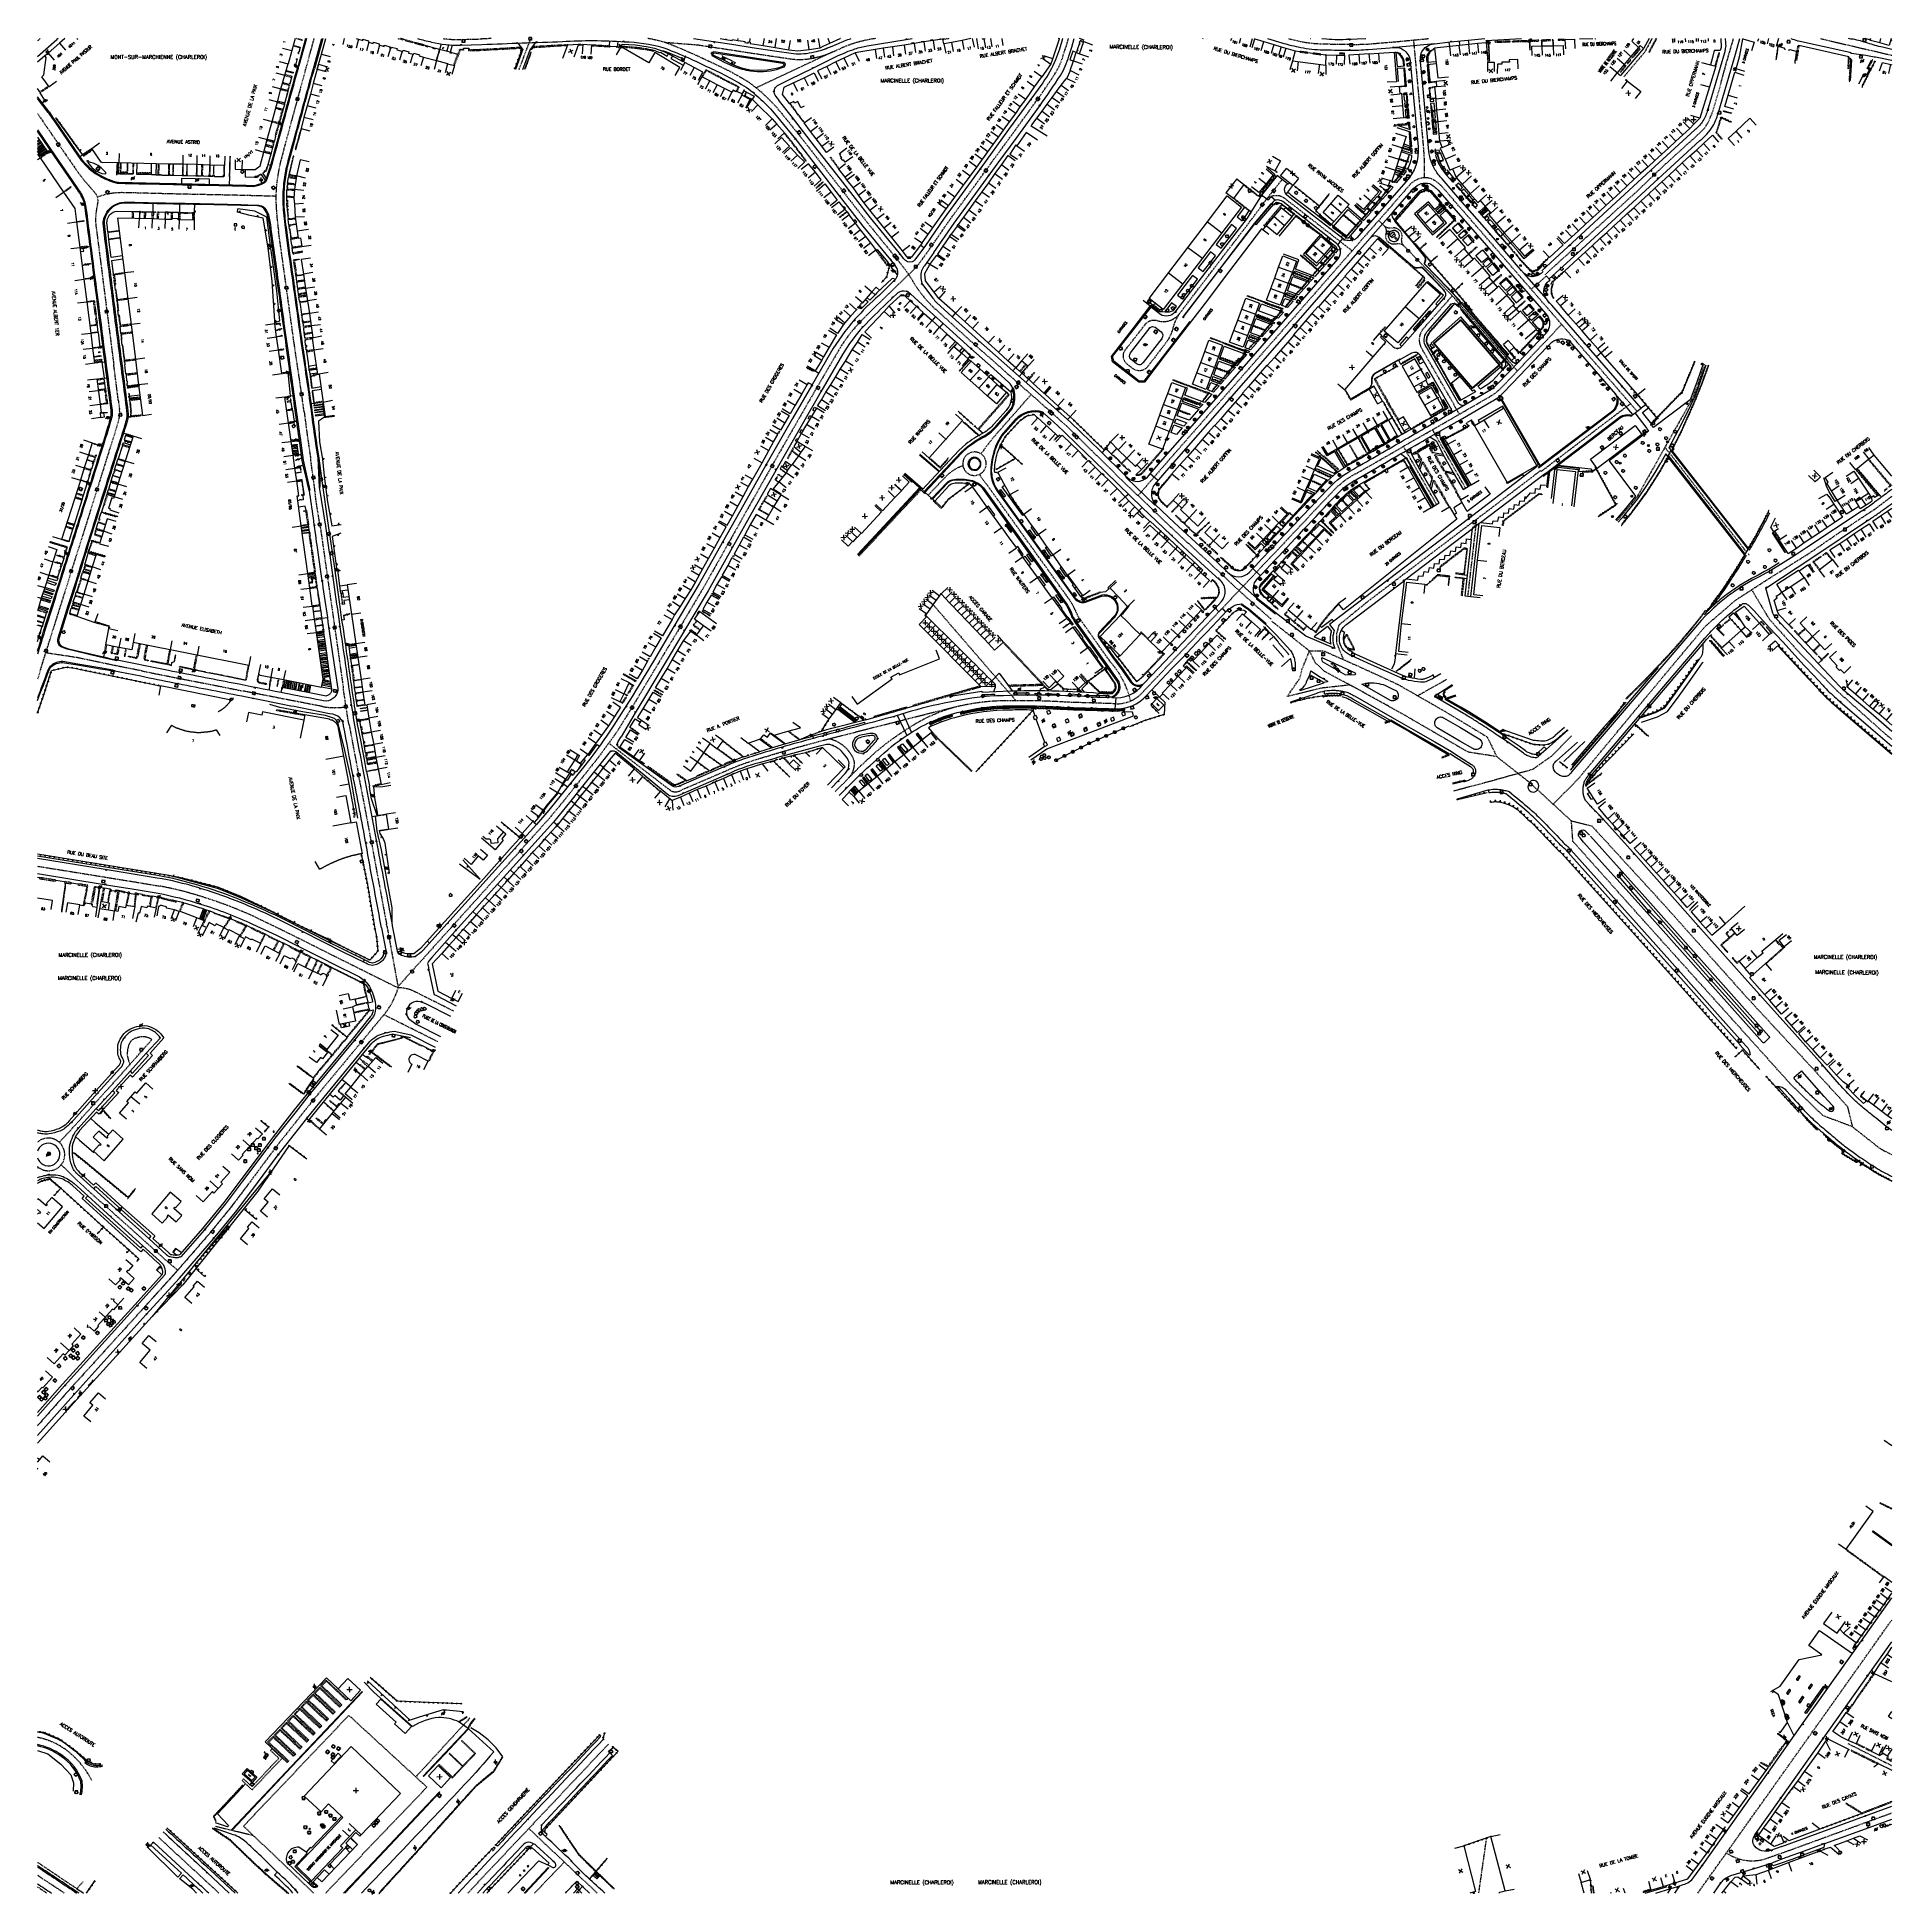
# Model space of a CAD drawing. Extents: x 154000 to 155000, y 119999 to 121001.
import ezdxf
from ezdxf.enums import TextEntityAlignment as Align

# ---------------------------------------------------------------- set-up
doc = ezdxf.new("R2010")
doc.units = 0
doc.header["$MEASUREMENT"] = 0
doc.linetypes.add('DASHED', pattern=[0.75, 0.5, -0.25])
doc.layers.get('0').update_dxf_attribs({"linetype": 'CONTINUOUS'})
for name, color, linetype in [('W0001', 6, 'DASHED'), ('W0008', 7, 'CONTINUOUS'), ('W0017', 7, 'CONTINUOUS'), ('W0100', 7, 'CONTINUOUS'), ('W0105', 7, 'CONTINUOUS'), ('W0112', 1, 'DASHED'), ('W0120', 7, 'CONTINUOUS'), ('W0211', 2, 'CONTINUOUS'), ('W0300', 7, 'CONTINUOUS'), ('W0302', 3, 'CONTINUOUS'), ('W0310', 3, 'CONTINUOUS'), ('W0322', 7, 'CONTINUOUS'), ('W0330', 7, 'CONTINUOUS'), ('W0334', 7, 'CONTINUOUS'), ('W0400', 7, 'CONTINUOUS'), ('W0420', 7, 'CONTINUOUS'), ('W0469', 7, 'CONTINUOUS'), ('W0471', 7, 'CONTINUOUS'), ('W0980', 7, 'CONTINUOUS'), ('W0984', 7, 'CONTINUOUS'), ('W0989', 7, 'CONTINUOUS'), ('W0991', 7, 'CONTINUOUS'), ('W1102', 7, 'CONTINUOUS')]:
    doc.layers.add(name, color=color, linetype=linetype)
doc.styles.get("Standard").update_dxf_attribs({"font": 'romans.shx'})

# ---------------------------------------------------------------- blocks, each defined once
blk = doc.blocks.new('T420')
for p, q in [((0.7, 0.7), (-0.8, 0.7)), ((-0.8, 0.7), (-0.8, -0.8)), ((0.7, 0.7), (0.7, -0.8)), ((0.7, -0.8), (-0.8, -0.8))]:
    blk.add_line(p, q)
blk.add_ellipse((0, 0), major_axis=(-0.53, 0.53), ratio=1, start_param=3.926991, end_param=10.210176)
blk = doc.blocks.new('T469')
at = {"color": 0, "linetype": 'Continuous', "flags": 128}
for points in [[(-0.4, 0.4), (0.4, -0.4)], [(-0.4, -0.4), (0.4, 0.4)]]:
    blk.add_lwpolyline(points, dxfattribs=at)
at = {"color": 0, "linetype": 'Continuous'}
blk.add_circle((0, 0), 0.5, dxfattribs=at)
blk = doc.blocks.new('T300')
for p, q in [((-0.8, 0.5), (-0.9, 0.3)), ((-0.9, 0.3), (-0.9, 0.2)), ((-0.9, 0.2), (-0.7, 0.1)), ((-0.7, 0.6), (-0.8, 0.5)), ((-0.8, -0.1), (-0.7, 0.1)), ((-0.6, 0.7), (-0.7, 0.6)), ((-0.7, 0.1), (-0.7, 0.1)), ((-0.5, 0.7), (-0.6, 0.7)), ((-0.3, 0.6), (-0.5, 0.7)), ((-0.3, 0.6), (-0.2, 0.7)), ((-0.2, 0.6), (-0.3, 0.6)), ((-0.2, 0.7), (-0.1, 0.8)), ((-0.1, 0.8), (0.1, 0.8)), ((0.1, 0.8), (0.2, 0.7)), ((0.2, 0.7), (0.3, 0.6)), ((0.3, 0.6), (0.4, 0.5)), ((0.5, 0.5), (0.3, 0.5)), ((0.4, 0.5), (0.4, 0.5)), ((0.6, 0.4), (0.5, 0.5)), ((0.6, 0.4), (0.7, 0.3)), ((0.7, 0.3), (0.7, 0.2)), ((0.7, 0.2), (0.7, 0.1)), ((0.7, 0.1), (0.7, -0.2)), ((-0.8, -0.2), (-0.8, -0.1)), ((-0.7, -0.3), (-0.8, -0.2)), ((-0.8, -0.2), (-0.8, -0.2)), ((-0.7, -0.4), (-0.7, -0.3)), ((-0.5, -0.5), (-0.7, -0.4)), ((-0.4, -0.5), (-0.5, -0.5)), ((-0.4, -0.5), (-0.3, -0.5)), ((-0.3, -0.5), (-0.3, -0.4)), ((-0.3, -0.6), (-0.3, -0.5)), ((-0.3, -0.5), (-0.3, -0.5)), ((-0.2, -0.7), (-0.3, -0.6)), ((-0.1, -0.8), (-0.2, -0.7)), ((0.1, -0.8), (-0.1, -0.8)), ((0.2, -0.7), (0.1, -0.8)), ((0.3, -0.5), (0.2, -0.5)), ((0.3, -0.6), (0.2, -0.7)), ((0.2, -0.7), (0.2, -0.7)), ((0.5, -0.4), (0.3, -0.5)), ((0.3, -0.5), (0.3, -0.6)), ((0.3, -0.5), (0.3, -0.5)), ((0.6, -0.3), (0.5, -0.4)), ((0.7, -0.2), (0.6, -0.3)), ((0.6, -0.3), (0.6, -0.3))]:
    blk.add_line(p, q)
blk = doc.blocks.new('t310o')
at = {"color": 0, "linetype": 'Continuous'}
for centre, start, end in [((-0.5, 0.4), 216.8699, 323.1304), ((0.5, -0.4), 36.8699, 143.1303)]:
    blk.add_arc(centre, 0.625, start, end, dxfattribs=at)
blk = doc.blocks.new('T471')
for p, q in [((-0.333334, 0.333334), (-0.333334, -0.333334)), ((-0.333334, 0.333334), (0.333334, 0.333334)), ((-0.333334, 0), (0, 0)), ((0.500001, 0.500001), (1.000002, 1.000002)), ((-0.500001, -0.500001), (-1.000002, -1.000002)), ((-0.333334, -0.333334), (0.333334, -0.333334))]:
    blk.add_line(p, q)
blk.add_ellipse((0, 0), major_axis=(0.471405, 0.471405), ratio=1, start_param=5.4977871438, end_param=11.780972451)
blk = doc.blocks.new('T400')
for p, q in [((-0.15, 0.3), (0.15, 0.3)), ((-0.15, -0.25), (-0.15, 0.3)), ((-0.15, 0.15), (0.15, 0.15)), ((-0.15, 0), (0.15, 0)), ((0.15, 0.3), (0.15, -0.25)), ((-0.15, -0.15), (0.15, -0.15)), ((-0.15, -0.25), (-0.15, -0.3)), ((-0.15, -0.3), (0.15, -0.3)), ((0.15, -0.3), (0.15, -0.25))]:
    blk.add_line(p, q)
blk = doc.blocks.new('t991o')
at = {"color": 0, "linetype": 'Continuous'}
for p, q in [((-1, 1), (1, -1)), ((-1, -1), (1, 1))]:
    blk.add_line(p, q, dxfattribs=at)
blk = doc.blocks.new('t322o')
at = {"color": 0, "linetype": 'Continuous'}
for radius in [0.25, 0.15]:
    blk.add_circle((0, 0), radius, dxfattribs=at)
blk = doc.blocks.new('t211o')
at = {"color": 0, "linetype": 'Continuous'}
for p, q in [((-0.3, 0.5), (-0.3, 0)), ((0, 1), (0, 0)), ((0.3, 0.5), (0.3, 0))]:
    blk.add_line(p, q, dxfattribs=at)
blk = doc.blocks.new('t112o')
at = {"color": 0, "linetype": 'Continuous'}
for p, q in [((-0.5, 0.5), (0.5, 0.5)), ((-0.5, -0.5), (-0.5, 0.5)), ((0.5, 0.5), (0.5, -0.5)), ((0.5, -0.5), (-0.5, -0.5))]:
    blk.add_line(p, q, dxfattribs=at)
blk = doc.blocks.new('t330o')
at = {"color": 0, "linetype": 'Continuous'}
for p, q in [((0.25, -0.25), (-0.25, 0.25)), ((-0.25, -0.25), (0.25, 0.25)), ((-0.25, 0.25), (-0.25, -0.25)), ((0.25, 0.25), (-0.25, 0.25)), ((0.25, -0.25), (0.25, 0.25)), ((-0.25, -0.25), (0.25, -0.25)), ((-0.25, -0.25), (-0.25, -0.25))]:
    blk.add_line(p, q, dxfattribs=at)
blk = doc.blocks.new('t105o')
for p, q in [((-0.5, 0), (0.5, 0)), ((0.5, 0), (0.2, 0.1)), ((0.5, 0), (0.2, -0.1))]:
    blk.add_line(p, q)

msp = doc.modelspace()

# ---------------------------------------------------------------- linework, layer by layer
at = {"layer": 'W0001'}
for p, q in [((154001.7, 120957.2), (154000, 120959.7)), ((154215.9, 120459), (154186.8, 120473.6))]:
    msp.add_line(p, q, dxfattribs=at)
for points in [[(154001.5, 121000), (154000, 120998.7)], [(154145, 120984.5), (154149.2, 121000)], [(154716.9, 120997), (154732.5, 120998.3), (154750.3, 121000)], [(154899, 120824.3), (154896.6, 120817), (154892.9, 120807), (154891.5, 120804.2), (154862.6, 120752.9), (154858.4, 120747.7), (154851.6, 120739.8)], [(154921.6, 120723.2), (154917.9, 120727.9), (154910.9, 120736.9), (154902.9, 120747.2), (154893.9, 120758.8), (154883.5, 120772.2), (154879.1, 120777.7), (154877.7, 120779.7)], [(154311.9, 120625.3), (154302.3, 120612.2), (154289.4, 120596), (154285.3, 120590.8), (154276, 120579.5), (154259.4, 120561), (154245.9, 120546), (154194.3, 120488.7)], [(154188.5, 120521), (154194.5, 120488.1)]]:
    msp.add_lwpolyline(points, dxfattribs=at)
for points in [[(154218.8, 121000, 0.039896), (154228, 120999.5), (154239.6, 120999.8, -0.000147), (154244.6, 121000, -0.000147)], [(154329.2, 121000, -0.023913), (154338.2, 120998, -0.02068), (154362, 120987.7, -0.035646), (154383.9, 120976.2, -0.065884), (154401.4, 120959.5), (154411.9, 120946.5), (154434.8, 120917), (154447.5, 120900.8), (154462.4, 120882.4)], [(154338.2, 120998), (154356.1, 120996.6), (154364, 120995.4), (154374, 120993.9), (154384.9, 120992.2), (154397, 120990.4), (154407.2, 120988.9, 0.083941), (154419.7, 120989.8, 0.05261), (154428.8, 120992.8), (154433.1, 120994.7, -0.069253), (154451.9, 121000, -0.069253)], [(154716.9, 120997, -0.016482), (154707.3, 120996.9, -0.006076), (154691.8, 120997.2, -0.04481), (154680.5, 120998.6, -0.012778), (154674.7, 121000, -0.012778)], [(154188.5, 120521), (154188.2, 120522.7, -0.002237), (154180.2, 120565.9, 0.005874), (154173, 120603.7, -0.001715), (154168.1, 120629.8), (154167.5, 120632.4), (154164.9, 120649.7, -0.000154), (154161.6, 120673.1, -0.000048), (154158.5, 120694.6, -0.00056), (154152.5, 120736.6), (154150.4, 120749.4), (154149.5, 120757.2), (154147.3, 120773.4, -0.006992), (154143.8, 120798.7, 0.002431), (154138.5, 120834.8, 0.000993), (154131.9, 120882.3), (154130, 120896, -0.01935), (154128.7, 120908.9, -0.040177), (154129, 120922.3, -0.01689), (154130.6, 120931.8, -0.005976), (154134.8, 120947.6, -0.001183), (154144.3, 120982.5), (154145, 120984.5)], [(154001.7, 120957.2), (154003.9, 120953.9), (154004.2, 120953.5), (154007.7, 120948.4), (154015.1, 120937.6), (154019.6, 120931.1, 0.02483), (154024.9, 120923.9, 0.002953), (154031.3, 120916.4, -0.256826), (154032.3, 120910.2, 0.081728), (154031.4, 120899.9, 0.000785), (154033.6, 120882.9, 0.000436), (154041.1, 120824.3, -0.001067), (154043.6, 120804.6), (154044.2, 120800, -0.093553), (154044, 120794.9, -0.014146), (154039.4, 120779.8, -0.000277), (154028.6, 120745.3, -0.001613), (154018.9, 120714.6, -0.001956), (154007.7, 120679.1, -0.001752), (154001.7, 120660), (154000, 120654.5)], [(154862.6, 120799), (154827.9, 120839), (154815.5, 120853.3, 0.000489), (154815.4, 120853.4), (154781.1, 120892.9), (154764.5, 120912), (154757.5, 120920.1, 0.093552), (154751.8, 120924.4, 0.292562), (154740.1, 120921.2), (154728.9, 120908.3), (154715.7, 120893.3), (154709.8, 120886.5), (154675.2, 120847), (154640.5, 120807.4), (154606.8, 120768.9), (154593.5, 120753.5, 0.109931)], [(154462.4, 120882.4, -0.009682), (154468, 120875.3, -0.039868), (154472.8, 120867.9, 0.058769), (154482.7, 120855.5), (154491.2, 120847.8), (154505.4, 120834.9), (154514.6, 120826.9), (154523.9, 120818.6), (154539.2, 120805.1), (154546.5, 120798.6), (154555.1, 120790.9), (154570.7, 120775.6), (154584.8, 120761.8), (154600.9, 120746.4), (154610.9, 120736.8), (154633.9, 120715.5, 0.012006), (154665.3, 120686.9, 0.012006)], [(154455.9, 120859.3, 0.013572), (154443.2, 120846.7, 0.061944), (154431.6, 120831.1), (154419.8, 120811), (154409.9, 120793.8), (154396.2, 120769.9), (154383.7, 120747.7), (154372, 120726.8), (154359, 120703.7), (154345.8, 120681.4), (154334.8, 120663.1), (154324.7, 120646.2), (154319.7, 120637.9), (154311.9, 120625.3)], [(154430.2, 120594), (154434.6, 120598.3, -0.021075), (154449.2, 120612.7, -0.046344), (154467.4, 120626.6, -0.088592), (154495.4, 120639.6, -0.060159), (154524.1, 120642.9, -0.020014), (154555.7, 120642.1, -0.000626), (154581.1, 120641.3, 0.227227), (154596, 120647.5, -0.000301), (154657.4, 120712.3, -0.005886), (154668.6, 120724.1, -0.001405), (154698.5, 120755.8, -0.085105), (154710.9, 120765.3, 0.003961), (154739, 120781.5, 0.001192), (154762.6, 120795), (154782.8, 120806.7, 0.06725), (154787.9, 120810.3), (154793.5, 120816), (154812, 120835.4), (154821.9, 120845.9)], [(154508.7, 120775.9, -0.033744), (154519.3, 120789.2, 0.008584), (154519.3, 120789.2), (154535.9, 120808.1, 0.128646)], [(154500.7, 120766.4, 12.960123), (154499.6, 120768, 0.07716), (154500.7, 120766.4, 0.07716)], [(154480.3, 120753.7), (154490.7, 120764.7, -0.110486), (154499.1, 120769.6)], [(154578.7, 120663.7), (154562.5, 120686.5, -0.074275), (154559.7, 120691.5, 0.049327), (154556.7, 120697.1), (154555.7, 120698.5), (154537.1, 120724.4), (154512.1, 120759.3, -0.042192), (154508, 120765)], [(154166.4, 120639.7, -0.088967), (154153.7, 120639.8, 0.000029), (154132, 120644, 0.000039), (154132, 120644, 0.000523), (154110.7, 120648.2, -0.00008), (154092.3, 120651.9, -0.002838), (154056.3, 120659), (154044.1, 120661.4), (154021.1, 120666.2), (154004.5, 120668.7)], [(154589.5, 120642.8, 0.125224), (154578.7, 120663.7, 0.125224)], [(154495.4, 120639.6, 0.00187), (154423.6, 120621.4, 0.010395), (154388.7, 120611.4, 0.036021), (154370.8, 120604.8), (154346.5, 120594.4, -0.285579), (154341.1, 120594.7), (154308.1, 120620)], [(154437.6, 120601.5, 0.165536), (154440.4, 120607.3), (154440.5, 120608.1, 0.180029), (154439.2, 120613.3), (154438.6, 120614.2, 0.069619), (154434.3, 120618.9, 0.071473), (154428.9, 120621.8, 0.071323), (154427, 120622.3)], [(154000, 120553.7), (154036.6, 120547.8), (154052.7, 120545.2), (154065.8, 120543, -0.03189), (154089.1, 120537.1, -0.031551), (154117.6, 120526.2), (154130.5, 120520), (154143.8, 120513.4), (154154.5, 120508), (154162.3, 120504.1), (154194.5, 120488.1, -0.210472)], [(154194.5, 120488.1, -0.101547), (154186.8, 120473.6), (154149, 120428), (154142.1, 120419.3), (154130.7, 120404.9), (154125.3, 120397.8), (154113.3, 120381.7), (154104.1, 120369.5), (154092.5, 120355.3), (154074.7, 120334.8), (154056, 120314.1), (154017, 120271.2), (154000, 120252)], [(154224.3, 120475.6), (154203.3, 120486.1, 0.121959), (154194.5, 120488.1)]]:
    msp.add_lwpolyline(points, format="xyb", dxfattribs=at)
at = {"layer": 'W0001', "flags": 128}
for points in [[(154259.7, 120983.3), (154266, 121000)], [(154428.8, 120992.8), (154387.5, 120973.4)], [(154813, 120872.7), (154859.7, 120915), (154877.5, 120931.9), (154896.2, 120948.9), (154899.5, 120952.4), (154901.4, 120955.7), (154903.5, 120960.8), (154907, 120972.7), (154910.5, 120985.9), (154914.6, 121000)], [(154870.6, 121000), (154870.5, 120999.6), (154866.8, 120992.8), (154855.5, 120979.4)], [(154961.6, 121000), (154963.5, 120999.5), (154978.5, 120996), (155000, 120991)], [(154662.1, 120912.5), (154671.2, 120924)], [(154813.9, 120872.1), (154805.5, 120864.8)], [(154810.9, 120766.6), (154859, 120803.1)], [(154770.1, 120757.6), (154752.3, 120789.1)], [(154754.5, 120748.8), (154736.6, 120780.1)], [(154810.7, 120767.1), (154779, 120743), (154744.3, 120716.8), (154717.6, 120696.6), (154701.8, 120683.7), (154700.6, 120679.2), (154700.6, 120674), (154704.2, 120665.1)], [(154817.4, 120587.1), (154831.4, 120601.4), (154862.5, 120638.9), (154899.3, 120683), (154915.8, 120697.2), (154931.2, 120707.2), (154956, 120722.8), (154970.8, 120733), (154991.9, 120747), (155000, 120753.2)], [(154771.4, 120699.3), (154774.9, 120729.7), (154776.2, 120740.9)], [(154924.4, 120702.8), (154933.8, 120687), (154950.2, 120668.8), (154970.2, 120648.5), (154995, 120626.3), (155000, 120622.1)], [(154483, 120694.7), (154527.7, 120642.9)], [(154707.8, 120651.4), (154692.2, 120649.7), (154681.2, 120647), (154673.9, 120645.2), (154680.8, 120655.1), (154681.9, 120659.7), (154685.9, 120669.8), (154693.4, 120669.9), (154711.5, 120661.9), (154733.3, 120651.9), (154758.1, 120637.7), (154781.8, 120623.4), (154786.9, 120612.8), (154771.5, 120615.2), (154736.5, 120635.6), (154711.3, 120649.5), (154694.1, 120658.7), (154689.2, 120663.3), (154685.9, 120669.8), (154665.6, 120685.8)], [(154759.8, 120654.3), (154744.3, 120645.6)], [(154763.8, 120594.4), (154778.7, 120598.3), (154806.4, 120606), (154816.5, 120613.1), (154827.3, 120624.1)], [(154786.9, 120612.8), (154804.1, 120599.3), (154827.2, 120578.1), (154838.2, 120575.4), (154877.5, 120532.5), (154921.9, 120482.8), (154957.7, 120444.2), (154976, 120424.2), (154978.7, 120413.2), (154962.8, 120419.2), (154945.2, 120436.4), (154920, 120464.4), (154867.3, 120523.1), (154828, 120567.1), (154827.2, 120578.1)], [(154978.7, 120413.2), (154993.7, 120401.4), (155000, 120398.1)], [(154000, 120390.9), (154000.4, 120391.3)], [(154012.7, 120392.7), (154018.9, 120386.7), (154021.7, 120383.9), (154030.4, 120376), (154049.4, 120359.1), (154062.5, 120347.3), (154068.8, 120341.6), (154075.6, 120335.8)], [(154118.6, 120388.8), (154113.3, 120381.7), (154104.1, 120369.5), (154092.5, 120355.3), (154074.7, 120334.8), (154056, 120314.1), (154017, 120271.2), (154000, 120252)], [(154895.4, 120000), (154934.8, 120055.4), (154957.6, 120087.5), (154981.6, 120121.3), (155000, 120147.3)], [(154148.9, 120000), (154111.1, 120036.1), (154167.9, 120095.8), (154210, 120057.1), (154155.4, 120000)], [(154233.2, 120094.4), (154204, 120062.6)], [(154307.9, 120080.3), (154232.1, 120000)], [(154976.3, 120080.6), (155000, 120068.7)], [(154938.1, 120020.7), (154941.4, 120021.8), (155000, 120043.2)], [(154096, 120036), (154116.4, 120031.1)], [(154301.8, 120000), (154264.9, 120034.8)], [(154781.3, 120029.5), (154777.1, 120000)], [(154268.1, 120000), (154284.1, 120016.6)]]:
    msp.add_lwpolyline(points, dxfattribs=at)
for points in [[(154481.1, 120886.5), (154492, 120902.3), (154492, 120902.3), (154505.1, 120920.2), (154515.6, 120934.7), (154525.3, 120947.9), (154538.1, 120965.6, 0.016192), (154549.1, 120981.7, 0.079548), (154553.2, 120991.4), (154554.9, 120996.2), (154556, 121000)], [(154742, 120999.2), (154747.3, 120941.9, -0.026943), (154747.8, 120924.9)], [(154128.5, 120914.9, 0.003371), (154086.6, 120915.9, 0.001895), (154073.1, 120916.2, 0.000416), (154045.6, 120916.9, 0.089817), (154032.3, 120914.5)], [(154615.8, 120851.6, 0.096849), (154612.3, 120844, -0.10276), (154608.8, 120836.3), (154599, 120823.5, -0.439992), (154590.7, 120822), (154587.4, 120824.6, -0.40298), (154587, 120832.6), (154597.6, 120846.1, -0.319918), (154604.1, 120847.8, 0.307711), (154615.8, 120851.6), (154634.8, 120876.5), (154654.2, 120901.8), (154662.1, 120912.5, -0.420087), (154672.5, 120913.9), (154709, 120885.5)], [(154798, 120820.8), (154791.1, 120828.9), (154766.8, 120856.9), (154765.6, 120858.3), (154764.4, 120859.7), (154759.9, 120864.5), (154737, 120888, -0.270037), (154735.8, 120892.4, 0.271161), (154734.6, 120896.5, 0.270037), (154730.5, 120897.8, -0.270037), (154726.2, 120899.1), (154723.4, 120902, -0.120853)], [(154737, 120888, 0.270037), (154732.7, 120889.2, -0.270037), (154728.3, 120890.4, -0.271161), (154727.3, 120894.8, 0.271161), (154726.2, 120899.1)], [(154455.9, 120859.3), (154471.9, 120874.8, 0.043392), (154475.9, 120879.3), (154481.1, 120886.5)], [(154766.8, 120797.5, -0.036053), (154763.7, 120803), (154753.2, 120821.2), (154747, 120832), (154746.2, 120833.5, -0.306997), (154748, 120844.3), (154763, 120861.3, -0.39173)], [(154011.8, 120404.8), (154020, 120413.7), (154028.9, 120423.6), (154044.8, 120441.1), (154061.7, 120460.2, 0.082013), (154058.7, 120461.5, 0.09573), (154055.9, 120461.7, 0.069366), (154052.1, 120460.6, 0.11739), (154050.3, 120459.2, 0.086219), (154049.3, 120457.6, 0.046946), (154048.5, 120454.3, 0.092992), (154048.6, 120450.7, 0.08217), (154050, 120447)], [(154000, 120391.7, 0.114272), (154003.5, 120389.8, 0.214166), (154010.6, 120390.8, 0.197806), (154014.5, 120396.3, 0.197457), (154013.3, 120402.9, 0.202907), (154007.7, 120406.9, 0.202714), (154001, 120405.6, 0.034051), (154000, 120404.8)], [(154029.3, 120060.6, 0.118881), (154015.2, 120077.3, 0.112228), (154000, 120083.9, 0.112228)], [(154097.8, 120000, 0.000763), (154088.8, 120008.3), (154065.3, 120030)], [(154910.8, 120021.6, 0.214859), (154931.1, 120018.2), (154938.1, 120020.7)], [(154014.4, 120000, 0.000549), (154000, 120009.5, 0.000549)]]:
    msp.add_lwpolyline(points, format="xyb", dxfattribs=at)
at = {"layer": 'W0008'}
for points in [[(154000, 120990.4), (154010.5, 120999.5)], [(154011.1, 121000), (154010.5, 120999.5)], [(154145.1, 121000), (154141, 120985.3)], [(154148.9, 120983.8), (154153.3, 121000)], [(154259.1, 120997.5), (154261.5, 120994.3), (154261.8, 120994.2), (154257.8, 120983.3)], [(154261.7, 120983.4), (154265.9, 120994.4)], [(154268.5, 120997.9), (154266.3, 120994.9), (154266, 120994.6)], [(154716.2, 121000), (154716.3, 121000)], [(154073.2, 120921.3), (154073.2, 120921.3)], [(154898.2, 120824.6), (154895.1, 120815.2), (154891.2, 120805.2), (154871.5, 120790.3), (154870.5, 120791.5)], [(154880.8, 120778.3), (154879.9, 120779.4), (154885, 120789), (154890.6, 120799.9), (154894, 120807.3), (154896.5, 120814.2), (154899.9, 120824.1)], [(154867.8, 120789.5), (154868.7, 120788.3), (154847.5, 120772.2), (154861.8, 120753.3), (154856.5, 120746.8), (154851, 120740.3)], [(154753.2, 120748), (154746.2, 120760.2), (154738.6, 120773.4), (154735.1, 120776.1)], [(154753.2, 120748), (154755.9, 120749.6), (154751.5, 120757.1), (154745.4, 120767.7), (154741.1, 120775.7), (154740.8, 120777.5), (154740.6, 120779.3)], [(154852.4, 120739.2), (154855.7, 120742.9), (154863, 120751.8), (154867.8, 120758.9), (154872.4, 120766), (154875.4, 120771.2)], [(154879.1, 120775), (154878.2, 120776.1), (154875.4, 120771.2)], [(154879.4, 120775.1), (154899.3, 120749.7), (154920.9, 120721.8)], [(154880.9, 120777.6), (154901.6, 120751.2), (154922.5, 120724.4)], [(154068.7, 120333.3), (154053.4, 120316.4), (154014.5, 120273.5), (154000, 120257.2)]]:
    msp.add_lwpolyline(points, dxfattribs=at)
for points in [[(154205, 121000, 0.007309), (154212.5, 120998.1, 0.064803), (154228.1, 120996.5), (154239.7, 120996.8, -0.001263), (154283.1, 120998.4, -0.032304), (154316.4, 120998.3, -0.056822), (154337.3, 120995.2, -0.020596), (154360.8, 120985, -0.035561), (154382.2, 120973.7, -0.065582), (154399.1, 120957.6), (154409.6, 120944.6), (154432.4, 120915.2), (154445.1, 120898.9), (154460, 120880.6)], [(154353.8, 121000), (154364.5, 120998.4), (154374.4, 120996.9), (154385.4, 120995.2), (154397.4, 120993.4), (154407.6, 120991.9, 0.083644), (154419, 120992.8, 0.053107), (154427.6, 120995.6), (154431.9, 120997.4, -0.024383), (154438.7, 121000, -0.024383)], [(154402.1, 120987.1), (154380.9, 120990.3), (154364.7, 120992.8, 0.398237), (154363.6, 120991.4, 0.247403), (154364, 120990.6), (154369.9, 120987.5), (154375.5, 120985, 0.062036), (154384.5, 120982.6, 0.106162), (154398.6, 120983.3), (154402.2, 120984.5, 0.55136), (154403, 120986.8, 0.120122), (154402.1, 120987.1)], [(154717.6, 120994.1), (154731.6, 120995.1), (154732.3, 120995.2, -0.158631), (154736.5, 120994, -0.21938), (154740.3, 120988.1), (154741.9, 120970.1), (154744.5, 120941.7, -0.215126), (154738, 120922.9), (154713.6, 120895.1), (154711.5, 120892.6, -0.111074), (154710, 120891.5, -0.256968), (154703.9, 120892.1), (154687.6, 120904.7), (154673.8, 120915.5, -0.454265), (154674.1, 120921.7), (154668.5, 120926.2), (154660.1, 120915.6), (154659.5, 120914.6), (154654.3, 120906.4), (154652.3, 120903.2), (154631.7, 120876.4), (154613.4, 120852.4, -0.356259), (154605.6, 120851.2), (154600, 120855.5)], [(154811.9, 120874.3, -0.158468), (154807.2, 120871.6, -0.221038), (154801.8, 120873.3), (154799.8, 120875.5), (154783, 120895), (154767.1, 120913.3), (154767.1, 120913.3), (154757.5, 120924.3, -0.054398), (154753.8, 120929.1, -0.126661), (154750.2, 120941), (154747.4, 120970.8), (154745.9, 120987.5, -0.154808), (154746.4, 120992.4, -0.281231), (154753.3, 120997.2), (154761.8, 120998.2), (154771.6, 120999.2), (154780.5, 121000)], [(154005.8, 120960.1), (154008.1, 120956.7), (154008.4, 120956.4), (154011.9, 120951.3), (154019.3, 120940.5), (154023.6, 120934.2, 0.076219), (154032.4, 120926.5, 0.056413), (154041, 120922.5, 0.026193), (154043.6, 120922, -0.000447), (154073.2, 120921.3, -0.00189), (154086.7, 120921, -0.002375), (154116.3, 120920.3, 0.108621), (154122.2, 120922.2, 0.12906), (154123.5, 120923.4), (154126, 120930.4, 0.001635), (154132.7, 120954.9, -0.003219), (154140.7, 120984), (154141, 120985.3)], [(154005.8, 120960.1), (154000, 120967.7, -0.135908)], [(154000, 120950.8), (154009.6, 120936.7), (154016.7, 120926.4), (154021.8, 120919, -0.028603), (154023.5, 120916.3, -0.107249), (154026.1, 120908.9, 0.001226), (154029.5, 120882.4, 0.000436), (154037.1, 120823.8, -0.001067), (154039.6, 120804.1), (154040.2, 120799.4, -0.092862), (154040.1, 120795.9, -0.014091), (154035.5, 120781, -0.000277), (154024.7, 120746.5, -0.001614), (154015, 120715.9, -0.001958), (154003.8, 120680.3, -0.001125), (154000, 120668.1, -0.001125)], [(154015.9, 120692, 0.003721), (154027, 120727.4, 0.000487), (154038, 120762.5, -0.002339), (154045.9, 120787.4, 0.029028), (154048.2, 120795.3, 0.100219), (154048.4, 120797.4), (154048, 120801, -0.000058), (154043.1, 120838.8, -0.000692), (154038.6, 120874.4, -0.003028), (154035.4, 120900.4, -0.041946), (154035.5, 120901.8, -0.189993), (154040.9, 120910, -0.129495), (154047.6, 120911.8, 0.0004), (154066.8, 120911.4, 0.003226), (154084, 120911.1, -0.000734), (154113.4, 120910.4), (154118.7, 120910.2, -0.104254), (154121.5, 120909.4, -0.159992), (154124.5, 120904.9), (154125.3, 120901.4, 0.000243), (154129.5, 120871.1, -0.003529), (154131.9, 120853.6, -0.000506), (154137.3, 120815, 0.00036), (154141.6, 120784.7), (154143.2, 120772.6), (154144.1, 120768.6), (154145.3, 120763.6), (154146.9, 120756.4), (154146.5, 120756.3, -0.001154), (154150.6, 120726.8, 0.000904), (154153.6, 120706.2, -0.001385), (154156.3, 120687.8, 0.003523), (154159.1, 120668.2), (154161.9, 120649.3, -0.136271), (154161.3, 120646.3, -0.090749), (154159.2, 120644.1, -0.228418), (154154.3, 120642.9), (154149.5, 120643.8, -0.001878), (154131.4, 120647.3, 0.001379), (154105.6, 120652.4, -0.001524), (154070.7, 120659.2, -0.001429), (154042, 120665), (154041.9, 120664.6), (154033.8, 120666.5), (154020.5, 120669.6), (154016, 120670.7), (154013.1, 120671.8, -0.389394), (154011.2, 120676.9), (154015.9, 120692), (154015.9, 120692)], [(154483.4, 120884.6), (154478.3, 120877.5, 0.191702), (154476.3, 120871.6, 0.069583), (154476.9, 120868, 0.105579), (154477.3, 120867.3), (154482.9, 120860, 0.04077), (154484.8, 120857.7), (154493.2, 120850), (154507.4, 120837.2), (154516.6, 120829.1), (154525.9, 120820.9), (154541.2, 120807.3), (154548.5, 120800.8), (154557.2, 120793), (154572.8, 120777.8), (154586.9, 120764), (154589.1, 120762.3, 0.134993), (154593, 120761.2, 0.20432), (154598.5, 120763.5), (154600, 120765.3), (154605.6, 120771.7), (154620, 120788.1), (154649.6, 120821.9), (154664.1, 120838.5), (154680.9, 120857.6), (154701.4, 120881.2, 0.355487), (154701.3, 120888.8), (154700.6, 120889.5), (154671.5, 120912.1, 0.137813), (154668.8, 120913, 0.229422), (154666.1, 120911.7), (154665.2, 120910.6), (154665.1, 120910.6), (154665, 120910.7), (154656.1, 120900.2), (154636.8, 120875), (154617.8, 120850.1)], [(154724.9, 120839.6), (154730.9, 120834, 0.441669), (154735.8, 120834.1), (154747, 120846.8), (154758.6, 120860, 0.354402), (154759.1, 120863.5), (154758.1, 120864.6), (154758.3, 120864.7), (154747, 120876.3), (154746.4, 120876.7), (154745.4, 120876.6), (154744.2, 120876.4, -0.141463), (154741.6, 120877), (154723.3, 120892.9), (154723.2, 120892.8), (154723, 120892.9, 0.419322), (154718.6, 120892.3), (154711.9, 120884.7), (154677.3, 120845.1), (154642.6, 120805.5), (154608.9, 120767.1), (154602.3, 120759.5, 0.107717), (154601, 120756.6, 0.236001), (154602.9, 120748.6), (154613, 120739), (154636.3, 120717.4), (154642, 120712, 0.40557), (154653.6, 120712.3, -0.00681), (154666.6, 120726, -0.001404), (154696.5, 120757.7, -0.084807), (154709.6, 120767.8, 0.003958), (154737.6, 120783.9, 0.001197), (154761.2, 120797.5, 0.519549), (154761.9, 120801.2), (154746, 120828.7, 0.449871), (154741, 120830.3), (154734, 120826.4), (154733.9, 120826.5), (154733.9, 120826.7), (154721, 120819.4, 0.23921), (154719.4, 120815.9), (154719.3, 120813.9, -0.169385), (154717.9, 120811.3), (154708.2, 120805.6)], [(154460, 120880.6), (154462.3, 120877.6, -0.118517), (154463.6, 120875.3, -0.286493), (154461.7, 120869.2), (154453.9, 120861.5)], [(154478.8, 120888.4), (154473.1, 120880.6, -0.136305), (154471.6, 120879.6, -0.331195), (154467.2, 120881.2), (154464.8, 120884.3)], [(154453.9, 120861.5, 0.032612), (154440.8, 120848.6, 0.049951), (154427.5, 120830.2), (154417.4, 120812.8), (154407.2, 120795.2), (154392.8, 120770), (154380.9, 120748.8), (154369.2, 120728), (154356.9, 120705.9), (154343.2, 120682.9), (154332.1, 120664.3, -0.011726), (154309.8, 120628.1)], [(154478.5, 120755.3), (154498.3, 120776.4), (154501.9, 120779.8, -0.037152), (154511.1, 120785.5, 0.077169), (154517.4, 120790.8), (154523.8, 120798.1, 0.130059), (154526.7, 120803.1, 0.133512), (154526.4, 120811.4), (154525.9, 120811.3, 0.119937), (154523.9, 120814.6), (154515.5, 120822), (154503.3, 120832.8), (154491.8, 120843.3), (154481.4, 120852.7), (154470.8, 120862.4, 0.106035), (154468.5, 120863.6, 0.226238), (154463.9, 120862.8), (154457.9, 120857.1)], [(154811.7, 120764.4), (154817, 120768.4), (154853.2, 120795.9, -0.242103), (154859.7, 120796.8), (154860.1, 120797.1), (154864.9, 120800.7), (154854.3, 120812.8), (154834.1, 120836.1), (154816.6, 120856.2), (154814.9, 120858.1), (154813.7, 120859.6, -0.284805), (154813.1, 120866.9, -0.148873), (154815.7, 120869.7)], [(154457.9, 120857.1, 0.013572), (154445.3, 120844.6, 0.06201), (154434.2, 120829.6), (154422.4, 120809.5), (154412.5, 120792.3), (154398.8, 120768.4), (154386.3, 120746.2), (154374.6, 120725.3), (154361.6, 120702.2), (154348.4, 120679.9), (154337.4, 120661.6), (154327.3, 120644.7), (154322.3, 120636.4), (154314.7, 120623.4)], [(154667.7, 120689.6), (154657.4, 120697.7), (154657.7, 120698, -0.394538), (154658.1, 120709, 0.000727), (154694, 120747.1, -0.032407), (154704.9, 120758.1, -0.032607), (154710.9, 120762.1), (154722.4, 120768.7, -0.00071), (154755.3, 120787.7), (154768.4, 120795.2), (154784.1, 120804.3, 0.067356), (154789.9, 120808.4), (154795.5, 120814.1), (154814, 120833.5), (154816.7, 120836.3, -0.321256), (154826.1, 120836.9), (154851, 120808.2, -0.129619), (154851.8, 120805.5), (154852.2, 120805.5, -0.256682), (154849.6, 120798.8), (154817.5, 120774.5), (154809.5, 120768.4)], [(154750.9, 120785.2, -0.045496), (154754.4, 120782.9), (154757.8, 120775.9), (154763.5, 120766), (154768.8, 120756.9), (154771.5, 120758.4), (154757.5, 120782.6, -0.176643), (154756.4, 120788.3)], [(154482.2, 120752), (154490.3, 120760.5, -0.1671), (154494.3, 120762.3, -0.070874), (154503.2, 120761.9, -0.151643), (154510.1, 120757.8), (154535.1, 120723), (154553.7, 120697), (154554.7, 120695.6, -0.048449), (154557.4, 120690.6, 0.073171), (154560.5, 120685), (154577.3, 120661.4), (154582.3, 120654.3, -0.529692), (154579.4, 120644.6), (154579.3, 120644.9, -0.041305), (154569.2, 120644.9, 0.031348), (154509.8, 120645.1, 0.046874), (154462.5, 120634.6, 0.001868), (154422.9, 120623.8, 0.010388), (154388, 120613.8, 0.03593), (154369.8, 120607.1), (154345.6, 120596.7, -0.222114), (154342.5, 120596.8), (154325.2, 120609.3), (154313.8, 120617.4, -0.38341), (154313.2, 120620.9), (154314.7, 120623.4)], [(154638.5, 120719.8), (154644.2, 120714.4, 0.402715), (154651.3, 120714.5, -0.006776)], [(154432.4, 120591.9), (154438.1, 120597.6, -0.021171), (154452.7, 120611.3, -0.046558), (154468.9, 120624.3, -0.088683), (154496, 120636.5, -0.060186), (154524.1, 120640.2, -0.02005), (154555.6, 120639.3, -0.000626), (154580.9, 120638.6, 0.226331), (154598, 120645.7, -0.00021), (154641.6, 120691.6), (154644.7, 120694, -0.101866), (154649.4, 120695.1), (154650.4, 120694.4), (154653.3, 120692.4), (154662.6, 120684.5)], [(154185.5, 120520.4), (154185.2, 120522.2, -0.002235), (154177.2, 120565.3, 0.005877), (154170, 120603.1, -0.001722), (154165.1, 120629.4, 0.053496), (154164.6, 120631.4, 0.223729), (154160.7, 120635.2), (154159.2, 120635.6, 0.000037), (154131.4, 120641.1, 0.000523), (154110.1, 120645.3, -0.00008), (154091.7, 120648.9, -0.002837), (154055.7, 120656.1), (154040.7, 120659), (154040.7, 120659.4), (154034.7, 120660.5), (154021.7, 120662.7), (154013.6, 120664, 0.100109), (154010.2, 120663.5, 0.226947), (154005.4, 120658.9, -0.001433), (154000, 120644.4, -0.001433)], [(154309.8, 120628.1, -0.01483), (154297.9, 120611.5), (154294.4, 120607.1), (154285.5, 120595.9), (154275.8, 120583.9), (154269.1, 120576.1), (154257.3, 120563.1), (154241.8, 120545.9), (154220.9, 120522.8), (154207.8, 120508.2, -0.054504), (154203.7, 120504.9, -0.143357), (154196.2, 120505.6, -0.281613), (154193.9, 120508.8), (154191.5, 120521.6)], [(154452.2, 120621, 0.632316), (154450.7, 120625.3, 0.066292), (154443.1, 120624.1, 1.155262), (154446.9, 120615.3, 0.031531), (154452.2, 120621, 0.031531)], [(154428.1, 120596), (154435.6, 120603.7, 0.164566), (154437.5, 120607.6), (154437.6, 120608.4, 0.180556), (154436.8, 120611.7), (154436.2, 120612.5, 0.068673), (154432.6, 120616.6, 0.071134), (154427.8, 120619.1, 0.166602), (154425.4, 120619.3), (154421, 120618.2, 0.000515), (154389.2, 120609.5, 0.047124), (154371.3, 120602.9), (154345.3, 120591.7, -0.276287), (154339.6, 120592.5), (154327.2, 120602.7), (154311.9, 120615.3, 0.381457), (154308.1, 120614.6), (154304.7, 120610.3), (154291.8, 120594.1), (154287.6, 120588.9), (154278.3, 120577.5), (154261.6, 120558.9), (154248.1, 120544), (154223.7, 120516.8), (154212.6, 120504.5), (154211.4, 120503.1), (154210.8, 120502.3), (154210.4, 120501.3), (154210.5, 120500.7), (154210.8, 120499), (154211.1, 120497.4), (154213.5, 120485.8), (154213.9, 120484.6), (154215.2, 120483.9), (154225.8, 120478.4)], [(154185.5, 120520.4), (154187.8, 120508.2, -0.258527), (154186, 120502.8, -0.142789), (154180.6, 120500.1, -0.089454), (154177.1, 120501.4), (154164.4, 120507.5), (154154.6, 120512.5), (154142.6, 120518.6, 0.027502), (154107.2, 120535, 0.022208), (154086.4, 120542.2, 0.03281), (154064.5, 120547.3), (154036.5, 120551.9), (154000, 120557.8)], [(154000, 120549.7), (154036, 120543.9), (154052.1, 120541.3), (154065.1, 120539.1, -0.031862), (154087.9, 120533.3, -0.031549), (154115.9, 120522.5), (154128.8, 120516.5), (154142, 120509.9), (154152.7, 120504.4), (154160.5, 120500.6), (154172.2, 120494.7, -0.214546), (154180.4, 120486, -0.103396), (154182.3, 120476.7, -0.184159), (154180.3, 120471.6), (154170.6, 120459.6), (154146.4, 120430.2), (154139.4, 120421.5), (154128, 120407), (154122.6, 120399.9), (154110.5, 120383.8), (154101.3, 120371.6), (154089.8, 120357.5), (154077.3, 120343.1)], [(154222.9, 120472.7), (154209.4, 120479.4), (154206.6, 120480.6, 0.465574), (154199, 120475.5, 0.180498), (154200.1, 120471.6), (154204.2, 120468.5), (154217.4, 120461.9)], [(154000, 120246.7), (154019.5, 120268.6), (154058.5, 120311.7), (154076.5, 120331.5), (154094.9, 120352.7), (154106.8, 120367.2), (154116.6, 120380.2), (154129.3, 120397.3), (154133.9, 120403.3), (154145.2, 120417.6), (154154.5, 120429.1), (154174.2, 120453.1), (154178.5, 120458.3, -0.155208), (154186.1, 120463.3), (154187.7, 120463.8, -0.044282), (154192.3, 120464.7), (154201.4, 120462.7), (154214.5, 120456.2)], [(154872.8, 120000), (154880.9, 120002.4), (154885.6, 120003.8), (154887.4, 120004.5, 0.191279), (154893.3, 120008.6), (154898, 120015.2), (154933.4, 120065.1), (154952.2, 120091.7), (154983.6, 120136), (155000, 120159.1)], [(154940.6, 120025), (154934.6, 120022.9, -0.327236), (154926.1, 120025.3, -0.363056), (154926.2, 120031.4), (154940.4, 120051.4), (154963.2, 120083.5), (154987.2, 120117.4), (155000, 120135.4)], [(154231.7, 120094.9, -0.058781), (154227.4, 120092.2, 0.108248), (154216.3, 120094.7, 0.112408), (154202.2, 120089.8), (154181.5, 120108.1), (154176.2, 120113.7)], [(154253.7, 120000), (154270.3, 120017.4), (154276, 120014.8), (154277.5, 120014, 0.926192), (154279.1, 120016.2), (154269, 120025.6, 0.131694), (154265.9, 120027.2, 0.279232), (154262.1, 120026.2, 0.000076), (154237.3, 120000)], [(154904, 120000), (154908, 120005.6, -0.176933), (154913.2, 120009.4), (154925.9, 120013.2), (154935.6, 120016.3)]]:
    msp.add_lwpolyline(points, format="xyb", dxfattribs=at)
at = {"layer": 'W0008', "flags": 128}
for points in [[(154464.8, 120884.3), (154449.2, 120903.4), (154433.1, 120924.1), (154419.1, 120942), (154407.2, 120957.4), (154400.2, 120966.3, -0.002665), (154397.8, 120969.5, -0.175697), (154397.2, 120971.2, -0.091449), (154397.7, 120973.1, -0.174205), (154399.1, 120974.7), (154406.3, 120978.2), (154417.7, 120983.9), (154431.5, 120990.6, -0.033639), (154440.8, 120994.4, -0.035488), (154447.5, 120996.1), (154468.4, 120999.5), (154471.6, 121000)], [(154552.9, 121000), (154552.8, 120999.9), (154551.1, 120994.3, -0.020592), (154549, 120988.6, -0.058241), (154542.1, 120976.2), (154523.7, 120950.9), (154508.4, 120929.8), (154488.9, 120903.1), (154478.8, 120888.4)], [(154483.4, 120884.6), (154494.4, 120900.5), (154507.5, 120918.5), (154518, 120932.9), (154527.7, 120946.1), (154540.5, 120963.8, 0.016192), (154551.6, 120980.1, 0.078685), (154556.1, 120990.5), (154557.7, 120995.3), (154559.1, 121000)], [(154663.3, 121000), (154671, 120997.7, 0.018985), (154679.8, 120995.5, 0.04481), (154691.7, 120994, 0.006076), (154707.3, 120993.7, 0.017243), (154717.6, 120994.1)], [(154686.5, 121000, 0.008591), (154686.7, 121000), (154686.7, 121000)], [(154692.6, 121000), (154695.1, 120999.8, 0.03571), (154707, 120999.7), (154716.3, 121000)], [(154910.2, 121000), (154910.3, 120997.8, -0.030855), (154910.4, 120996.2, -0.030855), (154910.2, 120994.6, -0.021708), (154910, 120993.4, -0.021708), (154909.7, 120992.3), (154900.4, 120960.7, -0.041765), (154899.3, 120957.8, -0.041765), (154897.7, 120955, -0.03927), (154895.9, 120952.7, -0.03927), (154893.7, 120950.7), (154870.1, 120929), (154811.2, 120874.8)], [(154815.1, 120870.3), (154830.4, 120884.3), (154873.9, 120924.3), (154896.4, 120945, 0.051523), (154900.3, 120948.5, 0.051523), (154903.5, 120952.8, 0.035141), (154905.1, 120956.1, 0.035141), (154906.3, 120959.5), (154915.6, 120991.5), (154918.1, 121000)], [(154945.6, 121000, -0.004556), (154949.1, 120998.8), (154949.7, 120998.8), (154977.3, 120992.7), (154978.3, 120992.2), (154985.9, 120991, -0.002803), (154989.5, 120990.4, -0.002803), (154993, 120989.7, -0.002664), (154996.4, 120989.1, -0.002664), (154999.8, 120988.4), (155000, 120988.3)], [(155000, 120994.1), (154995, 120995.3, -0.020576), (154987, 120997.5, 0.020576), (154979.1, 120999.7), (154977.9, 120999.7), (154976.7, 121000)], [(154191.5, 120521.6), (154191.2, 120523.2, 0.003133), (154183.8, 120562.1, -0.000654), (154175.3, 120607.7, -0.010358), (154169.5, 120639.8, -0.000223), (154164.6, 120673.5, -0.000048), (154161.5, 120695, -0.00056), (154155.5, 120737.1), (154152.1, 120758), (154151.3, 120773.8, -0.007053), (154147.7, 120799.2, 0.002431), (154142.4, 120835.4, 0.000993), (154135.8, 120882.9), (154133.9, 120896.6, -0.019339), (154132.6, 120909.1, -0.039928), (154132.9, 120921.9, -0.01661), (154134.4, 120931, -0.005948), (154138.6, 120946.5, -0.001184), (154148.1, 120981.5), (154148.9, 120983.8)], [(154808.7, 120769.2), (154801.8, 120764), (154771.7, 120741.1), (154728.4, 120708.2), (154699, 120685.8), (154696.7, 120684), (154699.3, 120680.8), (154699.1, 120680.1, 0.0254), (154698.6, 120678, 0.039427), (154698.5, 120676.6, 0.030894), (154698.5, 120675.1, 0.030894), (154698.8, 120673.7), (154699.6, 120671.1), (154683.9, 120677.8), (154669, 120689.3)], [(154756.7, 120657.5), (154753.4, 120655.4, -0.057112), (154748.6, 120653.2, -0.109179), (154745.8, 120652.9, -0.024373), (154739.4, 120653.9, -0.038874), (154735.5, 120655.1, -0.004966), (154735.1, 120655.3, -0.008479), (154734.9, 120655.4), (154719.4, 120662.3), (154708.7, 120667.2, -0.133837), (154704.4, 120670.1, -0.133837), (154702.2, 120674.7, -0.082265), (154702.2, 120677.9, -0.082265), (154703.1, 120680.9, -0.024505), (154703.8, 120681.9, -0.024505), (154704.5, 120682.8, -0.020674), (154705.2, 120683.5, -0.020674), (154706, 120684.2), (154737.1, 120707.8), (154738.1, 120708.6), (154773.8, 120735.8), (154777.5, 120738.6), (154778.2, 120739.1), (154813.2, 120765.7)], [(155000, 120756.9, -0.004949), (154997.7, 120755.2, -0.000311), (154990.9, 120750.1, -0.000733), (154988, 120747.9, -0.00997), (154986.9, 120747.2, -0.003279), (154983.5, 120744.9), (154954.2, 120725.5), (154948.8, 120721.9), (154945.7, 120719.9), (154939.9, 120716.3), (154934.8, 120713.2), (154932, 120711.7), (154928.5, 120709.7), (154924.9, 120707.9), (154918.4, 120704.1), (154918.2, 120703.9, 0.009179), (154910.6, 120698.6, 0.018223), (154907, 120695.7, 0.013638), (154903.1, 120692.2, 0.013638), (154899.4, 120688.5), (154897.2, 120686.1), (154893.2, 120681.6), (154874.8, 120660.1), (154843.7, 120623.8), (154827.4, 120604.7, -0.112361), (154826, 120602.9, -0.136196), (154824.3, 120602.1, -0.104186), (154822.1, 120602.2, -0.091756), (154819.8, 120603.3, -0.100945), (154818, 120605.2, -0.122718), (154817.4, 120607.3, -0.144248), (154817.8, 120609, -0.11721), (154819.2, 120610.6), (154830.5, 120620.6)], [(155000, 120626.4), (154988.6, 120636.2), (154976.4, 120646.5), (154974, 120648.7), (154971.8, 120650.7), (154969, 120653.6), (154960.2, 120663), (154940.2, 120684.5), (154936.8, 120688.3), (154935.9, 120690.1), (154932, 120703.6), (154957.4, 120720.4), (154986.4, 120739.7, 0.006341), (154991.3, 120743, 0.006341), (154996.1, 120746.4, 0.005143), (155000, 120749.3, 0.005143)], [(154920.8, 120493.4), (154895.6, 120521.6), (154860.7, 120560.9), (154844.4, 120579, 0.000621), (154842.6, 120580.9, 0.000621), (154840.7, 120582.8, 0.000607), (154838.9, 120584.7, 0.000607), (154837.1, 120586.6), (154835, 120588.9, -0.047974), (154834.1, 120590.9, -0.047974), (154833.6, 120593.1, -0.04502), (154833.5, 120595.3, -0.04502), (154833.8, 120597.4, -0.041928), (154834.3, 120599.5, -0.065966), (154835, 120600.8, -0.008889), (154836.3, 120602.6, -0.033638), (154836.7, 120603.1, -0.026483), (154836.8, 120603.2, 0.043383), (154836.8, 120603.2), (154868.9, 120641), (154882.1, 120656.6), (154891.6, 120667.7), (154897, 120674.1), (154899.2, 120676.6), (154901.2, 120678.8, -0.010666), (154904.1, 120682, -0.010666), (154907.1, 120685, -0.020346), (154913.2, 120690.4, -0.020346), (154919.7, 120695.3, -0.062842), (154920.5, 120695.4, -0.062842), (154921.3, 120695.3, -0.065638), (154922, 120694.9, -0.065638), (154922.7, 120694.4), (154925.5, 120691.5), (154934.1, 120682.3), (154941.2, 120674.6), (154952.8, 120662), (154957.9, 120656.6), (154962.6, 120651.5), (154962.9, 120651.1, 0.019705), (154964.5, 120649.4, 0.009365), (154968.1, 120645.9, 0.001891), (154971.7, 120642.7, 0.03959), (154971.9, 120642.5, 0.082306), (154972, 120642.5, -0.114637), (154972.1, 120642.4), (154988.6, 120628.2), (155000, 120618.5)], [(154661.6, 120684.7), (154668.2, 120678.2), (154675.7, 120670, -0.044641), (154676.9, 120667.8, -0.044641), (154677.8, 120665.4, -0.045236), (154678.2, 120662.8, -0.045236), (154678.1, 120660.2, -0.019989), (154677.9, 120659.1, -0.019989)], [(154825, 120626.8), (154813.7, 120616.8), (154809.4, 120613), (154809.2, 120612.7, -0.184144), (154807.7, 120612.2, -0.092528), (154804.7, 120612.8, -0.014326), (154802.7, 120613.7, -0.037478), (154802, 120614.1, -0.039334), (154801.7, 120614.3, 0.027357), (154801.4, 120614.6), (154798.1, 120617), (154792.8, 120620.7), (154787.1, 120624.4, 0.004096), (154783.2, 120627.1, 0.004096), (154779.2, 120629.7, 0.005125), (154774.2, 120632.9, 0.005125), (154769, 120636), (154756.4, 120643.4), (154754, 120644.7, -0.175655), (154753.6, 120644.9, -0.175655), (154753.5, 120645.4, -0.136353), (154753.7, 120645.7, -0.136353), (154754, 120646), (154759.1, 120649.1), (154762.9, 120651.6)], [(154675.9, 120642.4), (154689.5, 120646.9, -0.047294), (154694.3, 120648.2, -0.047294), (154699.1, 120648.6, -0.023465), (154701.6, 120648.4, -0.023465), (154704, 120648, -0.019087), (154705.3, 120647.7, -0.019087), (154706.7, 120647.3, -0.027223), (154707.9, 120646.8, -0.013414), (154710.2, 120645.5), (154730.5, 120633.9), (154741.9, 120627.5), (154753.5, 120620.8), (154762.5, 120615.5), (154764.3, 120614.3), (154773.4, 120608.5), (154773.7, 120608.3, -0.099364), (154774.7, 120607.3, -0.086357), (154775.4, 120605.9, -0.073859), (154775.5, 120604.6, -0.073859), (154775.3, 120603.4, -0.066178), (154774.4, 120601.9, -0.066178), (154773.1, 120600.7, -0.081995), (154771.1, 120599.7, -0.081995), (154769, 120599.4), (154763.3, 120597.9)], [(154765.7, 120590.1), (154782.3, 120594.8, -0.039628), (154785.6, 120595.2, -0.039628), (154788.9, 120595, -0.028104), (154791.2, 120594.6, -0.030354), (154793.6, 120593.9, -0.010425), (154804.7, 120584.7, -0.017865), (154810.9, 120578.9, -0.008384), (154822, 120567.3, 0.03209), (154825.1, 120564.4, 0.011647), (154825.2, 120564.4, -0.048371), (154825.2, 120564.3), (154851.5, 120535), (154884.8, 120497.8), (154907.5, 120472.3), (154919.7, 120458.6), (154921.7, 120456.5, -0.066729), (154922.7, 120455.1, -0.066729), (154923.3, 120453.6, -0.035712), (154923.5, 120452.7, -0.035712), (154923.5, 120451.8)], [(154809.2, 120595.4, 0.274102), (154809.1, 120598.7, 0.307999), (154806.3, 120599.9, 0.251265), (154804, 120598, 0.240227), (154804.3, 120594.9, 0.289838), (154806.6, 120593.7, 0.245195), (154809.2, 120595.4)], [(154837.4, 120569.9), (154868.4, 120535.3), (154933.7, 120462.1, -0.070254), (154933.8, 120461.9, -0.070254), (154933.9, 120461.7, -0.085036), (154934, 120461.4, -0.085036), (154933.9, 120461.1), (154931.3, 120458.7, -0.132104), (154931.1, 120458.5, -0.132104), (154930.8, 120458.5, -0.14378), (154930.5, 120458.6, -0.14378), (154930.2, 120458.8), (154864.8, 120532.1), (154833.8, 120566.7), (154831.9, 120569, -0.205216), (154831, 120570.7, -0.205216), (154831.7, 120572.5, -0.163279), (154833, 120573.2, -0.163279), (154834.5, 120573), (154837, 120570.4)], [(155000, 120411.2, -0.009243), (154998.1, 120412.5, -0.00338), (154989.4, 120419.5, -0.004736), (154983.2, 120424.5, -0.024353), (154979, 120428.4, -0.013274), (154971.8, 120436), (154962.5, 120446.7), (154947.7, 120463.3), (154920.8, 120493.4)], [(154030.3, 120379.7), (154031.5, 120381), (154045.2, 120368.6), (154061.2, 120354.2), (154060, 120352.9), (154044, 120367.4), (154030.3, 120379.7), (154023, 120386.4), (154022.8, 120386.5, -0.114745), (154019.1, 120390.8, -0.102978), (154017.4, 120396.8, -0.028381), (154017.3, 120402.4, -0.071386), (154017.7, 120404.6, -0.037981), (154019.7, 120409.2, -0.0602), (154021.5, 120411.8, -0.000443), (154021.7, 120412), (154031.7, 120423.1), (154040.4, 120432.6), (154049.9, 120443.1), (154058.6, 120452.8), (154066.3, 120461.2), (154065.8, 120461.9, 0.110421), (154061.1, 120465.5, 0.136748), (154056.4, 120466.3, 0.066426), (154051.5, 120465.1, 0.096525), (154048.6, 120463.2, 0.070978), (154045.8, 120459.8, 0.098996), (154044.8, 120456.9, 0.06734), (154044.8, 120452.6, 0.120788), (154045.6, 120450.4, 0.020261), (154045.7, 120450.3, -0.050697), (154045.8, 120450.2), (154045.9, 120450, -0.071841), (154046.3, 120448.7, -0.116633), (154046.3, 120447.9, -0.047856), (154045.7, 120446.3, -0.064997), (154045, 120445.2, -0.017719), (154044.9, 120445.1, 0.01183), (154044.8, 120445), (154032.4, 120431.3), (154018.1, 120415.4)], [(154937.7, 120434.9, -0.065558), (154939.3, 120434.9, -0.065558), (154940.8, 120434.5, -0.056094), (154941.9, 120433.8, -0.056094), (154942.9, 120433), (154945.5, 120430.1, 0.015287), (154955.3, 120419.4, 0.024181), (154962.1, 120413.2, 0.001006), (154969.8, 120406.7, 0.001919), (154973.8, 120403.4, 0.014187), (154976.8, 120401.1, 0.006865), (154983, 120396.7, 0.009996), (154991.3, 120391.2, 0.020261), (154995.5, 120388.7, 0.000616), (155000, 120386.4, 0.000616)], [(154000.6, 120409.7, -0.005259), (154000, 120409.9)], [(154018.1, 120415.4, -0.052421), (154014.8, 120412.4, -0.074048), (154012, 120410.9, -0.042744), (154006.1, 120409.3, -0.081636), (154002.9, 120409.3, -0.021377), (154000.6, 120409.7)], [(154000, 120396.4, 0.03819), (154000.3, 120395.5, 0.214107), (154004.2, 120392.3, 0.214166), (154009.2, 120393.1, 0.197806), (154011.9, 120396.9, 0.197457), (154011.1, 120401.5, 0.202907), (154007.1, 120404.2, 0.202714), (154002.4, 120403.3)], [(154002.4, 120403.3, 0.168779), (154000, 120400)], [(154000, 120385.7, -0.00025), (154000.2, 120385.8, -0.076313), (154001, 120386.2, -0.018409), (154004.4, 120387, -0.034794), (154006.2, 120387.3, -0.059315), (154011.1, 120387.1, -0.077722), (154014.6, 120385.9, -0.024453), (154017.7, 120384.1, -0.038668), (154019.5, 120382.8, -0.005967), (154019.6, 120382.7, 0.003206), (154019.7, 120382.6), (154027.1, 120375.9), (154039.7, 120364.5), (154056.8, 120349), (154065.8, 120340.9), (154066.1, 120340.6, -0.073957), (154067.5, 120339.1, -0.070521), (154068.5, 120337.2, -0.064278), (154068.8, 120335.3, -0.064468), (154068.7, 120333.3)], [(154077.3, 120343.1, -0.046541), (154075.6, 120342.6, -0.061901), (154074.3, 120342.6, -0.029644), (154071.6, 120343, -0.095515), (154070.8, 120343.3, -0.016819), (154070.1, 120343.7, -0.030893), (154069.8, 120344, -0.042012), (154069.7, 120344.1, 0.05167), (154069.6, 120344.2), (154060, 120352.9)], [(154235.7, 120094.2, 0.112964), (154232.2, 120088.8), (154246.1, 120076.2, -0.016844), (154214, 120041.3, -0.002172), (154174.7, 120000, -0.002172)], [(154000, 120086.9, -0.013167), (154002.9, 120086.4, -0.029827), (154013.3, 120081.8, -0.060454), (154026, 120071), (154025.6, 120070.3, 0.195984), (154031.6, 120068.1, 0.070481), (154035.2, 120068.5)], [(154023.6, 120053, 0.116167), (154024, 120060.3, 0.164069), (154013.1, 120074.3, 0.107659), (154000, 120080, 0.107659)], [(154226.8, 120000, -0.000379), (154264.8, 120040.2, -0.00136), (154305, 120082.8)], [(154306, 120000, -0.0186), (154288.1, 120016.8), (154288.3, 120017, 0.000671), (154273.6, 120030.8, -0.360397), (154272.4, 120037.2, -0.003459), (154308.6, 120075.5), (154308, 120076.4), (154310.3, 120078.3)], [(154112.2, 120058.8), (154103, 120049), (154097, 120042.7), (154102.9, 120036.5, -0.518309), (154102.4, 120035.7), (154096, 120037.9)], [(154164, 120041.3), (154147.5, 120024.1), (154147.1, 120024.5), (154144.8, 120022.1), (154140.9, 120024.7, 0.52688), (154134.4, 120016.5), (154146.8, 120004.6, 0.127492), (154148.9, 120003.2, 0.237997), (154151.1, 120003.7), (154148.7, 120006.1), (154150.9, 120008.4), (154153.4, 120006.1), (154172.5, 120026.2), (154168.9, 120029.7), (154171.6, 120032.7), (154173.9, 120030.6), (154174.5, 120031.3)], [(154067.8, 120032.9, 0.000056), (154091.7, 120010.9), (154103.4, 120000)], [(154140.6, 120000, 0.037137), (154129.2, 120011.2, 0.01571), (154111.7, 120028.1, 0.115386), (154104.6, 120031.7), (154095.2, 120035)], [(154092.3, 120000, 0.000509), (154086.3, 120005.5), (154062.8, 120027.3)], [(154934.6, 120016), (154936.2, 120014.8), (154940, 120016.1), (154946.3, 120018.3), (154951.8, 120020.4), (154963.5, 120024.7), (154963.9, 120026.7), (154951.2, 120022.1), (154945, 120019.8, -0.001444), (154942.4, 120018.9, -0.001444), (154939.7, 120017.9), (154935.6, 120016.3)], [(154000, 120014, 0.000126), (154001.4, 120013.1, -0.000755), (154021.1, 120000)], [(154000, 120005, 0.000574), (154007.5, 120000)], [(154284.7, 120000, -0.000541), (154290.8, 120006.4), (154297.6, 120000)]]:
    msp.add_lwpolyline(points, format="xyb", dxfattribs=at)
at = {"layer": 'W0008'}
for points in [[(154797.4, 120825), (154797.4, 120824.8, -0.233317), (154795, 120825.9), (154791.9, 120829.5), (154767.6, 120857.6), (154766.4, 120859), (154765.2, 120860.4), (154760.7, 120865.3), (154748, 120878.3, -0.083549), (154748, 120878.8, 0.000209), (154748.4, 120880.2, 0.215004), (154747.6, 120883.1), (154742, 120889.9), (154732, 120901.6), (154732.1, 120901.7), (154731.2, 120903, -0.291043), (154731, 120906.5), (154742.2, 120919.3, -0.284712), (154750.7, 120921.8, -0.089399), (154755.4, 120918.2), (154762.4, 120910.1), (154762.4, 120910.1), (154779, 120891.1), (154813.4, 120851.5, -0.291381), (154814.9, 120843.4, -0.100087), (154813.2, 120840.7), (154798.3, 120825.2)], [(154728.7, 120892.3, 1.085644), (154733.9, 120895.2, 0.921113)], [(154768.2, 120853.7), (154791.2, 120827.1), (154793.6, 120824.3, -0.425976), (154793.9, 120820.6), (154786.5, 120812.9, -0.065586), (154782.4, 120809.8), (154769.9, 120802.5, -0.479692), (154766, 120804), (154755.4, 120822.5), (154749.2, 120833.2), (154748.4, 120834.6, -0.304901), (154749.9, 120842.6), (154762.3, 120856.7, -0.374072), (154765.7, 120856.5, -0.022983)], [(154602.7, 120844.4), (154605.9, 120841.9, -0.405085), (154606.3, 120838.3), (154596.3, 120825.3, -0.451168), (154592.7, 120824.6), (154589.6, 120827.1, -0.398054), (154589.5, 120830.5), (154600.1, 120844.1, -0.301141)], [(154580.7, 120665.2), (154585, 120659.4), (154589.5, 120652.9, 0.344588), (154595.6, 120651.1), (154595.5, 120651.5), (154596.2, 120651.8), (154601, 120656.8), (154614.4, 120670.9), (154636.9, 120694.7), (154638.5, 120696.4, 0.432796), (154637.3, 120708.3), (154631.5, 120713.5), (154620.6, 120723.6), (154611.4, 120732.2), (154595.7, 120747.1), (154569.6, 120772.5), (154561, 120780.8), (154553.3, 120788.3), (154547.9, 120793.3), (154543.2, 120797.5), (154542, 120798.2), (154542.1, 120798.6, 0.294937), (154527.3, 120794.5), (154519.9, 120786.1, 0.043668), (154516.7, 120780.1, 0.077305), (154514.1, 120768.7, 0.17566), (154517.6, 120755.9), (154559.4, 120697.8, 0.262502), (154565.2, 120696), (154572.8, 120698.9, -0.422361), (154581.7, 120695.6, -0.301828), (154580.5, 120688.3), (154572.7, 120680, 0.373817), (154572.4, 120676.8)], [(154502.7, 120768.3, 12.960123), (154502.1, 120769.2, 0.07716)]]:
    msp.add_lwpolyline(points, format="xyb", close=True, dxfattribs=at)
for points in [[(154025, 120913.3), (154025, 120913.3)], [(154040.9, 120910), (154040.9, 120910)], [(154163.6, 120633.2), (154163.6, 120633.2)]]:
    msp.add_lwpolyline(points, close=True, dxfattribs=at)
at = {"layer": 'W0008', "flags": 128}
for points in [[(154778.2, 120739.1), (154784.7, 120738.4), (154785, 120740), (154787.5, 120739.7), (154788, 120742.1), (154790.5, 120741.8), (154790.8, 120744.3), (154793.3, 120744), (154793.7, 120746.5), (154796.2, 120746.2), (154796.5, 120748.7), (154799, 120748.3), (154799.4, 120750.8), (154801.9, 120750.5), (154802.2, 120753), (154802.6, 120752), (154805.1, 120755.1), (154807.6, 120754.8), (154807.9, 120757.3), (154810.4, 120757.1), (154810.7, 120759.4), (154813.3, 120759.1)], [(154738.1, 120708.6), (154744.3, 120707.9), (154744.7, 120710.3), (154747.2, 120710.1), (154747.7, 120712.7), (154750.1, 120712.3), (154750.6, 120714.8), (154753, 120714.5), (154753.4, 120717), (154755.9, 120716.7), (154756.3, 120719.2), (154758.8, 120719), (154759.2, 120721.5), (154761.7, 120721.2), (154762.1, 120723.7), (154764.6, 120723.4), (154765, 120725.9), (154767.5, 120725.6), (154767.9, 120728.1), (154770.4, 120727.7), (154770.7, 120730.2), (154773.2, 120729.9), (154773.8, 120735.8)], [(154773, 120699.1), (154777.5, 120738.6)], [(154773.2, 120729.9), (154770.9, 120710.7), (154769.7, 120699.5), (154773, 120699.1), (154778, 120698.6)], [(154730.3, 120660.2), (154731.8, 120662.8), (154732.3, 120665.8), (154732.5, 120668.4), (154737.1, 120707.8)], [(154943.2, 120703.1), (154942.7, 120703.9), (154943.4, 120704.5), (154944, 120703.6)], [(154170.4, 120585.6), (154168, 120598.1)], [(154839.2, 120590.4), (154838.1, 120589.6), (154835.8, 120592.9), (154837.1, 120593.7)], [(154851.9, 120573.7), (154851.2, 120573.1), (154850.3, 120574.1), (154851, 120574.7)], [(154855.1, 120570.1), (154854.6, 120569.7), (154853.6, 120570.9), (154854, 120571.3)], [(154856.3, 120568.8), (154855.8, 120568.4), (154854.9, 120569.4), (154855.4, 120569.8)], [(154049.9, 120443.1), (154051.1, 120441.9), (154059.9, 120451.6), (154058.6, 120452.8)], [(154031.7, 120423.1), (154033, 120421.9), (154041.7, 120431.5), (154040.4, 120432.6)], [(154027.1, 120375.9), (154025.9, 120374.6), (154055.7, 120347.7), (154056.8, 120349)], [(154940.6, 120025), (154985.3, 120041.5), (155000, 120046.9)], [(154963.9, 120026.7), (154987.7, 120035.4), (155000, 120039.9)], [(154950.1, 120018.7), (154950, 120019.2), (154951.1, 120019.6), (154951.3, 120019.1)], [(154950.3, 120018.8), (154950.2, 120019.1), (154951, 120019.3), (154951.1, 120019)], [(154950.5, 120018.8), (154950.5, 120018.9), (154950.9, 120019.1), (154950.9, 120019)], [(154933.9, 120012.6), (154933.6, 120013.4), (154935.2, 120014), (154935.5, 120013.2)], [(154934.1, 120012.6), (154933.9, 120013.3), (154935.1, 120013.7), (154935.3, 120013.1)], [(154934.3, 120012.7), (154934.1, 120013.1), (154935, 120013.4), (154935.1, 120013)]]:
    msp.add_lwpolyline(points, dxfattribs=at)
for points in [[(154710.7, 120657.8), (154692.8, 120666, 0.126581), (154692.6, 120666, 0.126581), (154692.5, 120665.9, 0.096631), (154692.4, 120665.8, 0.096631), (154692.4, 120665.6), (154692.8, 120664.1), (154705.3, 120656.9), (154710.5, 120657.1, 0.218786), (154710.7, 120657.2, 0.218786), (154710.9, 120657.4, 0.169658), (154710.8, 120657.6, 0.169658)], [(154686.6, 120659), (154691.8, 120655.7), (154695.7, 120653.5), (154695.7, 120653.2), (154693.7, 120652.7), (154693.5, 120652.4), (154681.2, 120648.4, -0.143284), (154681, 120648.5, -0.143284), (154680.9, 120648.6, -0.226899), (154680.8, 120648.8, -0.226899), (154681, 120649, 0.037168), (154682, 120649.7, 0.037168), (154682.9, 120650.6, 0.046629), (154683.8, 120651.8, 0.046629), (154684.4, 120653.2), (154686.1, 120656.9)], [(154729.6, 120643.1), (154714.2, 120651.9, -0.040654), (154717.5, 120652.5, -0.040654), (154720.8, 120652.5, -0.060435), (154725.7, 120651.6, -0.060435), (154730.2, 120649.5), (154732.8, 120648.2, -0.17131), (154733.8, 120646.4, -0.17131), (154733.5, 120644.4, -0.187222), (154731.8, 120643, -0.187222)], [(154774, 120617.2), (154767, 120621.2), (154754.8, 120628.4, -0.194405), (154753.5, 120630.4, -0.194405), (154754, 120632.7, -0.194232), (154755.9, 120634.1, -0.194232), (154758.3, 120633.7), (154767, 120628.7), (154777.5, 120622.4, -0.202909), (154778.9, 120620.4, -0.202909), (154778.5, 120618, -0.207106), (154776.4, 120616.7, -0.207106)], [(154968.5, 120424.1), (154967.9, 120424.9), (154963.5, 120429.6), (154951.7, 120443, 0.115479), (154951.6, 120443.1, 0.115479), (154951.4, 120443.2, 0.120724), (154951.3, 120443.1, 0.120724), (154951.1, 120443), (154947.4, 120439.7, 0.093228), (154947.3, 120439.6, 0.093228), (154947.2, 120439.5, 0.127253), (154947.2, 120439.3, 0.127253), (154947.3, 120439.1, 0.01093), (154952.1, 120434.2, 0.01093), (154957.1, 120429.4, 0.009215), (154961.4, 120425.6, 0.009215), (154965.9, 120422, 0.205323), (154967.2, 120421.4, 0.205323), (154968.4, 120422, 0.173528), (154968.8, 120423, 0.173528)]]:
    msp.add_lwpolyline(points, format="xyb", close=True, dxfattribs=at)
at = {"layer": 'W0017'}
for p, q in [((154866.1, 120994.7), (154853.6, 120980)), ((154907.1, 120955.1), (154907.4, 120956.2)), ((154769.5, 120710.9), (154770.9, 120710.7)), ((154769.3, 120709.1), (154770.7, 120708.9)), ((154703.1, 120680.9), (154704.9, 120679.9)), ((154664.4, 120679.8), (154660.8, 120676.3)), ((154953.1, 120674.5), (154949.6, 120678.2)), ((154957.2, 120670.2), (154953.9, 120673.6)), ((154740.3, 120664.2), (154732.7, 120658.6)), ((154742.5, 120655.1), (154743, 120660.2)), ((154960.2, 120663), (154962.2, 120664.8)), ((154693.7, 120652.7), (154686.1, 120656.9)), ((154753.4, 120655.4), (154752.4, 120657.1)), ((154813.7, 120616.8), (154812.5, 120618)), ((154774.2, 120604.4), (154775.3, 120603.4)), ((154782.3, 120594.8), (154782.7, 120593.2)), ((154924.4, 120494.6), (154920.9, 120498.6)), ((154918.1, 120457.4), (154923.2, 120451.6))]:
    msp.add_line(p, q, dxfattribs=at)
at = {"layer": 'W0017', "flags": 128}
for points in [[(154781.1, 120999), (154800.3, 121000)], [(154804.9, 121000), (154804.9, 120998.9)], [(154869.4, 120997.7), (154870.7, 121000)], [(154988.4, 120999.2), (154985.6, 121000)], [(154977, 120989.6), (154978.2, 120988.5), (154977.5, 120977.4)], [(154982.2, 120975.6), (154985.1, 120981.2), (154986.5, 120980.5), (154987.9, 120983.1), (154986.6, 120983.8), (154989.1, 120988.4)], [(154801.8, 120764), (154801, 120765), (154792.7, 120760.1), (154792.2, 120761)], [(154971.1, 120751.4), (154969.4, 120750.4), (154966.2, 120755.6), (154964.8, 120758.7), (154964.2, 120760.4), (154963.3, 120763.2)], [(154992.2, 120753.6), (154990.8, 120752.6), (154990.2, 120753.5), (154988.9, 120752.6)], [(155000, 120759.2), (154999.6, 120758.9)], [(154768.2, 120749.8), (154763.7, 120746.9), (154765.3, 120744.1), (154764, 120743.2)], [(154943.4, 120723.4), (154942.5, 120722.8), (154935.7, 120733.4), (154936.4, 120734)], [(154939.3, 120717.2), (154934.3, 120714.2), (154931.4, 120712.6), (154927.9, 120710.7), (154924.4, 120708.9)], [(154940.7, 120701.5), (154938, 120705.7), (154949.7, 120713.3), (154950.1, 120712.9)], [(154912.9, 120687.2), (154912, 120688.1), (154913.1, 120689.1), (154914.6, 120690.3), (154917.8, 120686.5)], [(154661.1, 120682.9), (154662.9, 120681.3), (154664.4, 120679.8), (154666.5, 120677.5)], [(154695.6, 120683), (154688.4, 120677.4), (154697.4, 120673.6)], [(154699, 120685.8), (154698.2, 120686.8), (154692.4, 120682.4), (154691.7, 120683.2)], [(154664.3, 120675.5), (154666.5, 120677.5), (154668.6, 120675.3), (154669.2, 120674.5), (154669, 120674.4), (154674.2, 120668.6), (154674.6, 120667.7)], [(154732.5, 120668.4), (154733.7, 120668.2), (154738.7, 120667.6)], [(154873.9, 120660.8), (154842.8, 120624.5), (154826.5, 120605.5)], [(154759.5, 120644.2), (154758.4, 120645), (154758.2, 120646.9), (154759.1, 120649.1)], [(154938.1, 120435), (154938.7, 120434.2), (154939, 120434.3), (154943.9, 120428.9)], [(154986.3, 120427.1), (154984.8, 120425.8), (154980.7, 120429.6), (154975.7, 120434.8), (154976.4, 120435.5)], [(154028.8, 120417.6), (154031.1, 120415.5), (154038.4, 120409.2)], [(154020.4, 120407.9), (154022.7, 120405.9), (154030.3, 120399.3)], [(154044.2, 120369.5), (154043, 120368.2)], [(154045.2, 120368.6), (154044, 120367.4)], [(154077.4, 120345.3), (154074.5, 120347.6), (154073, 120345.8), (154075.1, 120344)], [(154066.9, 120333.6), (154064.2, 120336.1), (154065.8, 120337.9), (154067.2, 120336.6)], [(154000, 120234.7), (154001.2, 120233.7)], [(154965.2, 120024.2), (154966.9, 120024.7), (154967.8, 120024), (154971.6, 120020.7)], [(154973.1, 120021.4), (154969.6, 120025), (154968.9, 120025.7), (154975.7, 120028.1)]]:
    msp.add_lwpolyline(points, dxfattribs=at)
for points in [[(154919.9, 120999.9, -0.001312), (154919.9, 121000, -0.001312)], [(154942.5, 120993.9, 0.043753), (154942.4, 120994.2, 0.043753), (154942.3, 120994.4, 0.050722), (154942.1, 120994.7, 0.050722), (154941.8, 120994.9), (154937.9, 120996)], [(154944.3, 120993.5, -0.05658), (154944.4, 120993.7, -0.05658), (154944.5, 120993.9, -0.062319), (154944.8, 120994, -0.062319), (154945, 120994.1), (154948.9, 120993.1)], [(154923.2, 120724.2, 0.004319), (154925.6, 120728.3, 0.004319), (154928, 120732.5, 0.00601), (154931.2, 120738.3, 0.00601), (154934.2, 120744.3)], [(154903, 120693.7, 0.007829), (154907.8, 120700.1, 0.012111), (154910.8, 120704.4, 0.000163), (154913, 120707.7, 0.000181), (154914.9, 120710.7, 0.005735), (154917.4, 120714.5, 0.003601), (154921.1, 120720.6), (154921.6, 120721.4)], [(154924.3, 120708.8), (154917.8, 120705), (154917.6, 120704.8, 0.009179), (154910, 120699.5, 0.018223), (154906.3, 120696.5, 0.013638), (154902.4, 120693, 0.013638), (154898.7, 120689.3)], [(154695.6, 120683.1), (154697.7, 120680.5, 0.024651), (154697.2, 120678.2, 0.039427), (154697.1, 120676.6, 0.030894), (154697.1, 120675, 0.030894), (154697.4, 120673.4)], [(154704.9, 120680, 0.082265), (154704.2, 120677.6, 0.082265), (154704.2, 120675.1, 0.133837), (154706, 120671.4, 0.133837), (154709.3, 120669.2)], [(154834.9, 120597.2, -0.041928), (154835.4, 120599.1, -0.065966), (154835.9, 120600.1, -0.008889), (154837.2, 120601.9, -0.033638), (154837.5, 120602.3, -0.026483), (154837.5, 120602.3, 0.043383), (154837.7, 120602.5), (154869.8, 120640.3), (154883, 120655.8), (154892.5, 120667), (154897.9, 120673.3), (154900.1, 120675.9), (154902, 120678.1)], [(154864.2, 120633.7), (154869, 120635.3), (154872.6, 120636.6), (154877.5, 120639.1), (154883.3, 120647), (154889.6, 120655.8), (154895.8, 120664.7), (154896.2, 120665.3, 0.045087), (154897.1, 120666.6, 0.045087), (154897.8, 120668.1, 0.043088), (154898.1, 120669.6, 0.043088), (154898.2, 120671.1), (154898.2, 120673.8)], [(154670.8, 120661.3), (154675.7, 120665.7, -0.013137), (154676, 120664, -0.013137), (154676.3, 120662.3, -0.007951), (154676.4, 120661.3, -0.007951), (154676.5, 120660.3), (154678.1, 120660.2)], [(154709.4, 120668.8), (154720.1, 120663.9), (154735.6, 120656.9, 0.008479), (154735.7, 120656.9, 0.004966), (154736.1, 120656.7, 0.038874), (154739.8, 120655.6, 0.024373), (154746, 120654.6, 0.109179), (154748, 120654.8, 0.057112), (154752.5, 120656.8)], [(154703, 120646.6, 0.01966), (154700.4, 120646.8, 0.01966), (154697.9, 120646.8, 0.01484), (154695.9, 120646.7, 0.01484), (154694, 120646.4), (154694, 120648.1)], [(154729.6, 120632.3), (154709.3, 120643.8, 0.013414), (154707, 120645.1, 0.027223), (154706, 120645.5, 0.019087), (154704.8, 120645.9, 0.019087), (154703.6, 120646.2)], [(154812.5, 120618), (154808.3, 120614.2), (154808.1, 120614, -0.184144), (154807.7, 120613.9, -0.092528), (154805.3, 120614.4, -0.014326), (154803.4, 120615.2, -0.037478), (154802.9, 120615.5, -0.039334), (154802.9, 120615.5, 0.027357), (154802.4, 120615.9), (154799.1, 120618.4), (154793.7, 120622.1), (154788.1, 120625.9)], [(154761.8, 120614.4), (154763.6, 120613.3), (154772.7, 120607.4), (154773, 120607.3, -0.099364), (154773.7, 120606.6, -0.086357), (154774.2, 120605.6, -0.073859), (154774.3, 120604.7, -0.073859), (154774.1, 120603.8)], [(154918.2, 120457.3), (154906, 120471), (154883.3, 120496.5), (154850, 120533.6), (154823.8, 120562.9, -0.032107), (154820.6, 120565.9, 0.008384), (154809.5, 120577.5, 0.017865), (154803.4, 120583.2, 0.010841), (154791.8, 120592.8, 0.012964), (154790.8, 120593, 0.028104), (154788.7, 120593.4, 0.039628), (154785.7, 120593.5, 0.039628), (154782.7, 120593.2)], [(154017.1, 120416.3), (154031.3, 120432.3), (154043.7, 120446, -0.01183), (154043.9, 120446.2, 0.064997), (154044.4, 120446.9, 0.047856), (154044.9, 120448.3, 0.116633), (154044.9, 120448.4, 0.071841), (154044.6, 120449.3), (154044.5, 120449.4, -0.010155), (154044.5, 120449.5, -0.120788), (154043.4, 120452.4, -0.06734), (154043.4, 120457.1, -0.098996), (154044.6, 120460.5, -0.070978), (154047.6, 120464.3, -0.096525), (154051, 120466.4, -0.066426), (154056.3, 120467.7, -0.136748), (154061.7, 120466.8, -0.110421), (154066.9, 120462.8), (154068.2, 120461.2), (154060.7, 120452.9), (154062, 120451.7), (154051.2, 120439.9), (154049.9, 120441.1), (154042.4, 120432.7), (154043.8, 120431.6), (154033.1, 120419.9), (154031.8, 120421.1), (154022.7, 120411.1, 0.000439), (154022.5, 120410.9, 0.034283), (154020.4, 120407.9, -0.024888), (154019.1, 120404.1, 0.071386), (154018.7, 120402.3, 0.028381), (154018.8, 120396.9, 0.102978), (154020.4, 120391.4, 0.114745), (154023.7, 120387.7), (154023.9, 120387.5), (154030.2, 120381.7), (154031.4, 120383), (154046.1, 120369.7), (154063.2, 120354.3), (154062.1, 120353), (154070.6, 120345.3, -0.047069), (154070.9, 120345, 0.02678), (154071, 120344.9, 0.016819), (154071.6, 120344.5, 0.095515), (154071.8, 120344.4, 0.029644), (154074.4, 120344, 0.061901), (154075.4, 120344.1, 0.045043), (154076.8, 120344.4)], [(154944, 120428.8, 0.015287), (154953.9, 120418, 0.024181), (154960.8, 120411.7, 0.001006), (154968.5, 120405.2, 0.001919), (154972.6, 120401.8, 0.014187), (154975.6, 120399.5, 0.006865), (154981.9, 120395)], [(154000.6, 120411.1, -0.005545), (154000, 120411.2)], [(154017.1, 120416.3, -0.052421), (154014, 120413.5, -0.074048), (154011.5, 120412.1, -0.042744), (154005.9, 120410.6, -0.081636), (154003.1, 120410.6, -0.024405), (154000.6, 120411.1)], [(154981.7, 120394.8, 0.009996), (154990.1, 120389.3, 0.020261), (154994.5, 120386.7, 0.00076), (155000, 120383.8, 0.00076)], [(154067.4, 120333.7, 0.066071), (154067.5, 120335.2, 0.064278), (154067.2, 120336.7, 0.070521), (154066.4, 120338.3, 0.073957), (154065.3, 120339.6), (154064.9, 120339.8), (154056.9, 120347.1), (154055.8, 120345.8), (154024, 120374.5), (154025.2, 120375.8), (154018.8, 120381.6, -0.003206), (154018.6, 120381.7, 0.038668), (154017, 120383, 0.024453), (154014, 120384.7, 0.077722), (154010.8, 120385.7, 0.059315), (154006.3, 120385.9, 0.034794), (154004.7, 120385.7, 0.018409), (154001.4, 120384.8, 0.076313), (154000.9, 120384.6, 0.001493), (154000, 120384)]]:
    msp.add_lwpolyline(points, format="xyb", dxfattribs=at)
msp.add_lwpolyline([(154741.3, 120657.5), (154739.6, 120657.8), (154739.3, 120656.1), (154741, 120655.8)], close=True, dxfattribs=at)
at = {"layer": 'W0100'}
for p, q in [((154137.1, 120993.6), (154135.1, 120986.3)), ((154391.6, 120624.6), (154391.7, 120624.6)), ((154168.2, 120030.5), (154164.5, 120033.9)), ((154171.6, 120034.1), (154168, 120037.5))]:
    msp.add_line(p, q, dxfattribs=at)
for points in [[(154010.3, 120976.9), (154006.2, 120974), (154002.4, 120979.4), (154003.4, 120980.4), (154004.7, 120989.7), (154004, 120990.9), (154005.7, 120992.2), (154011.9, 120997.6)], [(154014.7, 121000), (154011.9, 120997.6)], [(154138.9, 121000), (154137.1, 120993.6)], [(154151.6, 120986.1), (154150.9, 120983.5), (154153.1, 120991.6), (154155.4, 121000)], [(154171.8, 121000), (154173.1, 120999.6), (154175.4, 120999), (154175.5, 120999.6), (154178.5, 120998.8), (154178.3, 120998.2), (154180.3, 120997.6), (154181, 120997.4), (154181.2, 120998), (154184.3, 120997.2), (154184.1, 120996.6), (154186.9, 120995.8), (154187, 120996.5), (154190.1, 120995.6), (154189.9, 120995), (154190.7, 120994.8), (154190.9, 120995.4), (154193.9, 120994.6), (154193.7, 120994), (154197, 120993.1), (154197.2, 120993.7), (154200.2, 120992.9), (154200.1, 120992.2), (154202.8, 120991.5), (154203, 120992.1), (154206, 120991.3), (154205.9, 120990.7), (154208.1, 120990), (154215.2, 120988.2), (154221.1, 120986.6), (154221.1, 120986.4), (154224.8, 120985.5), (154223.5, 120980.6)], [(154283.3, 120989.4), (154285.9, 120996.6), (154291.8, 120997), (154289.2, 120989.9)], [(154298.5, 120991.5), (154298.9, 120996.5), (154294.1, 120996.8), (154293.8, 120991.8)], [(154343.9, 120980), (154346.3, 120984.4), (154333.2, 120992.3), (154332.9, 120992.4), (154329.6, 120986.9), (154314.7, 120995.5), (154314.5, 120995.5), (154312.1, 120991.3)], [(154368.2, 121000), (154371.2, 120999.5), (154374.7, 120998.9), (154374.8, 120999.5), (154377.7, 120999), (154380.6, 120998.6), (154381.4, 120998.5), (154381.4, 120997.9), (154383.2, 120997.6), (154383.3, 120998.2), (154384.1, 120998), (154384.4, 120998), (154384.3, 120997.3), (154391.4, 120996.2), (154397.8, 120995.1), (154405.2, 120994), (154410.1, 120993.3), (154411.6, 120993.5), (154416.1, 120994.1), (154422, 120995), (154424.1, 120996.1), (154427.3, 120997.6), (154432.8, 121000), (154432.8, 121000)], [(154503.4, 121000), (154498.6, 120999), (154492.9, 120997.9), (154488.8, 120997.1), (154488.3, 120999.7), (154488.1, 120999.7), (154488.1, 120999.7), (154483, 120998.9), (154478, 120998.2), (154472.8, 120997.4), (154467.4, 120996.5), (154461, 120995.6), (154456, 120994.8), (154451.7, 120994.1), (154444, 120992.8), (154441, 120992.3), (154434.9, 120989.5), (154430.5, 120987.5), (154425.6, 120985), (154420.7, 120982.6), (154422.9, 120978.2)], [(154477.1, 120889.8), (154490, 120908.1), (154490, 120908.1), (154491.2, 120909.8), (154494.6, 120914.5), (154499.4, 120921), (154502.9, 120925.8), (154506.5, 120930.7), (154512.5, 120939), (154515.4, 120942.9), (154518.2, 120946.8), (154521, 120950.6), (154524.2, 120955.1), (154527.5, 120959.6), (154530, 120963.2), (154532.9, 120967.1), (154537.7, 120973.9), (154541.6, 120979.3), (154541.7, 120979.3), (154546.4, 120986), (154547.5, 120989.1), (154551.1, 120999.8), (154551.1, 121000)], [(154505.3, 120995.3), (154504.3, 121000)], [(154507.4, 120994.4), (154506.7, 120998.8), (154506.5, 121000)], [(154509.4, 121000), (154509.4, 120999.8), (154510.4, 120999.9), (154511, 121000)], [(154520, 121000), (154520.6, 120996.3)], [(154544.5, 120947.3), (154535.9, 120952.8), (154536.2, 120953.4), (154538.1, 120955.9), (154538.9, 120957), (154541.7, 120960.8), (154544.5, 120964.6), (154547.2, 120968.3), (154549.5, 120971.5), (154552, 120974.8), (154554.8, 120978.3), (154555, 120978.5), (154557, 120982.7), (154556.9, 120982.8), (154558.7, 120987.9), (154560.2, 120992.4), (154562, 120991.8), (154564.3, 120998.4), (154569, 120996.7)], [(154564.5, 120999.2), (154562, 121000)], [(154653.9, 120995.5), (154655.2, 121000)], [(154655, 120995.1), (154656.4, 120999.9), (154661.4, 120998.4), (154666.7, 120996.8), (154670.7, 120995.6), (154673.2, 120994.8), (154678.3, 120993.4), (154676.8, 120988), (154694.8, 120985.6), (154694.9, 120991.2), (154700.5, 120991.1), (154704.9, 120991), (154704.7, 120986)], [(154718.2, 120991.7), (154707.2, 120991.1), (154707.7, 120986.1)], [(154718.2, 120991.7), (154723.3, 120992.1), (154731.6, 120992.7), (154732.8, 120976.7), (154727.8, 120976.4)], [(154781.3, 120997.7), (154776.8, 120997.3), (154771.9, 120996.8), (154766.7, 120996.2), (154761.6, 120995.7), (154753.4, 120994.8), (154755.1, 120978.8), (154760.9, 120979.4)], [(154106.6, 120934.6), (154106.5, 120929.6), (154110.1, 120929.4), (154117.3, 120929.3), (154120.1, 120931.3), (154122.1, 120938.8), (154123.9, 120945.5), (154126.5, 120955.3), (154129.5, 120965.9), (154131.3, 120972.8), (154133.3, 120980.2), (154135.1, 120986.3)], [(154150.9, 120983.5), (154150.1, 120980.9), (154148.7, 120975.8), (154147.2, 120970), (154147.2, 120970), (154145.5, 120963.8), (154143.7, 120957.4), (154142.1, 120951.5), (154146.9, 120950.2)], [(154356.4, 120977.5), (154358.8, 120981.9), (154354.1, 120984.4), (154349, 120987.1), (154346.7, 120982.8)], [(154413.4, 120963.6), (154411.6, 120962.7), (154410, 120966), (154408.3, 120965.1), (154407.8, 120966.1), (154405.5, 120965), (154401.8, 120969.8), (154402.7, 120973.7), (154407.5, 120976.1), (154413.4, 120978.9), (154418.8, 120981.6), (154421, 120977.1)], [(154381.9, 120962.7), (154384.3, 120967.1), (154379.9, 120969.5), (154380.1, 120970), (154376.8, 120971.7), (154376.6, 120971.3), (154375.1, 120972.1), (154374.5, 120971), (154370.5, 120973), (154366.6, 120975.1), (154362.5, 120977.2), (154358.3, 120979.4), (154356, 120975)], [(154731.1, 120956.9), (154736.9, 120957.5), (154736.3, 120963.9), (154735.7, 120970.3), (154734.8, 120970.2), (154734.5, 120974.2), (154729.5, 120973.7)], [(154759.3, 120977.3), (154754.3, 120976.9), (154754.5, 120974), (154753.3, 120973.9), (154754, 120967.4), (154754.5, 120961.4), (154755.1, 120955.1), (154755.7, 120948.7), (154756.1, 120944.7), (154757.5, 120941.3), (154756.5, 120940.9), (154759.1, 120935), (154761.6, 120929.1), (154763, 120929.7), (154765, 120925), (154768.2, 120921.3), (154772.6, 120916.3), (154776.7, 120911.6), (154777.9, 120912.6), (154780.7, 120909.4), (154783.7, 120905.9), (154782.6, 120904.9), (154786.8, 120900), (154791, 120895.2), (154795, 120890.6), (154799.2, 120885.8), (154801.9, 120882.6), (154806.6, 120886.6)], [(154382.4, 120962.4), (154385.4, 120967.3), (154388.5, 120964.2), (154396.2, 120956.7), (154398.7, 120953.9), (154402.9, 120949.2), (154399.2, 120945.9)], [(154429.4, 120941.5), (154425.4, 120938.5), (154422.9, 120941.9), (154419.9, 120945.9), (154416.9, 120949.9), (154413.4, 120954.5), (154417.4, 120957.5)], [(154101, 120936.6), (154100.9, 120931.6), (154092.9, 120931.8), (154085.9, 120932), (154078.4, 120932.2), (154070.8, 120932.3), (154043.9, 120933), (154034.9, 120933.2), (154034.6, 120933.2), (154034.4, 120933.4), (154029.3, 120940.8), (154033.4, 120943.7)], [(154401.8, 120938.6), (154405.5, 120942), (154401.2, 120946.6), (154397.6, 120943.2)], [(154410.1, 120930), (154413.7, 120933.3), (154413.7, 120933.5), (154409.9, 120937.2), (154406.1, 120941.3), (154402.5, 120937.8)], [(154439.6, 120936.2), (154435.6, 120933.3), (154434.6, 120934.6), (154434.3, 120934.3), (154433.3, 120935.6), (154433.7, 120935.9), (154433.4, 120936.3), (154432.9, 120936.9), (154433.3, 120937.2), (154432.5, 120938.1), (154436.5, 120941.1)], [(154539.2, 120945.2), (154533.2, 120949.4), (154528.1, 120942.2), (154527.5, 120942.6), (154524.3, 120937.6), (154528.5, 120934.9)], [(154732.4, 120949), (154738, 120947.1), (154736.1, 120941), (154734.1, 120935), (154732.3, 120929.1), (154730.3, 120923.1), (154729.4, 120923.4), (154728.4, 120920.5), (154723.7, 120922.1)], [(154000, 120937.7), (154001.4, 120935.7), (154014.1, 120917.2), (154020.2, 120908.3), (154021.1, 120901.1), (154022.9, 120887.3), (154025, 120870.2), (154026.6, 120858.1), (154028.7, 120841.2), (154029.7, 120833.1), (154030.8, 120825), (154025.8, 120824.3)], [(154146.5, 120933.5), (154141.6, 120934.6), (154139.6, 120925.9), (154138.6, 120918.6), (154138.3, 120913.9), (154138.5, 120910.7), (154139, 120903.6), (154140.1, 120896.2), (154140.6, 120892.4), (154141.8, 120892.6), (154142.5, 120887.8), (154147.5, 120888.5)], [(154418.9, 120920.4), (154422.6, 120923.9), (154419.5, 120927.9), (154415.8, 120932.5), (154411.9, 120929.4)], [(154439.3, 120928.1), (154435.5, 120925.2), (154432.2, 120929.6), (154432.1, 120929.8), (154435.8, 120932.6)], [(154527.3, 120934), (154523.3, 120936.9), (154519.8, 120932), (154516.3, 120927.2), (154512.8, 120922.2), (154509.2, 120917.4), (154505.7, 120912.5), (154502.3, 120907.6), (154499.3, 120903.6), (154496.5, 120899.7), (154500.5, 120896.7)], [(154666, 120936.5), (154670.3, 120934.1), (154667.2, 120928.6), (154662.8, 120931)], [(154420.1, 120917.7), (154424.5, 120921.6), (154428, 120917.2), (154431.3, 120912.9), (154427.4, 120909.8)], [(154466.4, 120885.5), (154452.6, 120902.7), (154448.9, 120907.5), (154445.7, 120911.6), (154442.8, 120915.6), (154439.8, 120919.6), (154436.5, 120923.9), (154440.5, 120926.9)], [(154646.7, 120924.3), (154650.6, 120921.3), (154644.9, 120913.7), (154640.9, 120916.8)], [(154646.7, 120924.3), (154640.9, 120916.8)], [(154662.5, 120929.7), (154666.4, 120926.6), (154662.5, 120921.7), (154658.6, 120916.9), (154654.7, 120920)], [(154680.1, 120924.6), (154677, 120920.7), (154670.4, 120926), (154673.6, 120929.9)], [(154680.1, 120924.6), (154673.6, 120929.9)], [(154719.5, 120920.5), (154723.3, 120917.3), (154719.1, 120912.5), (154715, 120907.8), (154711.3, 120911.1)], [(154428.1, 120908.9), (154432.1, 120912), (154435.3, 120907.9), (154431.4, 120904.8)], [(154084.6, 120896.9), (154084.7, 120901.9), (154084.5, 120901.9), (154084.5, 120902.1), (154076.5, 120902.2), (154075.8, 120902.2), (154075.8, 120902.8), (154072.5, 120902.9), (154072.4, 120902.4), (154069, 120902.5), (154062, 120902.7), (154043.2, 120903.2), (154046.9, 120873.6), (154048.7, 120859.7), (154050.5, 120845.8), (154052.8, 120827), (154054.5, 120813.2), (154056.6, 120796.8), (154061.5, 120797.4)], [(154448.2, 120883.1), (154452.2, 120886.2), (154452.1, 120886.3), (154452.1, 120886.3), (154449.4, 120889.8), (154446.7, 120893.3), (154443.9, 120896.9), (154441.1, 120900.5), (154437.7, 120904.9), (154433.7, 120901.8)], [(154495.9, 120890.3), (154491.8, 120893.2), (154488.3, 120888.1), (154485.3, 120883.8), (154489.4, 120880.9)], [(154499.9, 120895.9), (154495.9, 120898.8), (154492.7, 120894.6), (154496.8, 120891.6)], [(154664.1, 120894.4), (154660.1, 120897.4), (154650.9, 120885.3), (154640, 120871), (154630.9, 120859), (154608.2, 120829.4), (154597, 120814.7), (154594, 120814.7), (154579.8, 120825.7), (154579.2, 120828.6), (154590.3, 120843), (154600.1, 120855.7), (154596.2, 120858.7)], [(154725.1, 120883), (154728.5, 120886.8), (154722.6, 120892), (154718.3, 120887.1), (154714.9, 120883.2), (154711.7, 120879.5), (154708.4, 120875.7), (154705, 120871.8), (154705.1, 120871.7), (154701.3, 120867.3), (154698, 120863.6), (154694.1, 120859.1), (154690.8, 120855.3), (154690.6, 120855.5), (154687.3, 120851.7), (154684, 120847.9), (154680.7, 120844.1), (154677.3, 120840.2), (154677.5, 120840.1), (154674.2, 120836.3), (154670.3, 120831.8), (154667, 120828.1), (154663.1, 120823.7), (154663, 120823.8), (154659.5, 120819.9), (154656.3, 120816.2), (154653, 120812.4), (154649.8, 120808.7), (154649.9, 120808.5), (154645.9, 120804), (154642, 120799.5), (154638.1, 120794.9), (154634.9, 120791.3), (154634.7, 120791.4), (154631.3, 120787.6), (154628, 120783.8), (154624.1, 120779.2), (154620.1, 120774.7), (154616.1, 120770.2), (154611.8, 120765.3), (154615.6, 120762)], [(154745.9, 120893.3), (154742.1, 120890), (154739.6, 120893), (154737.3, 120895.7), (154741.2, 120898.9)], [(154802.3, 120838.1), (154808.3, 120843.3), (154799.8, 120853), (154799.1, 120852.4), (154795.8, 120856.2), (154796.5, 120856.8), (154792.3, 120861.7), (154788.1, 120866.5), (154787.4, 120865.9), (154782.7, 120871.3), (154783.4, 120871.9), (154779.2, 120876.8), (154775, 120881.6), (154774.3, 120881), (154769.4, 120886.7), (154770.1, 120887.3), (154765.9, 120892.1), (154761.7, 120897), (154755.7, 120891.9)], [(154147.2, 120881.6), (154142.2, 120880.8), (154143.5, 120873), (154144.6, 120865.3), (154145.6, 120858.6), (154146.6, 120851.7), (154147.6, 120845), (154148.5, 120838.8), (154148.1, 120838.7), (154148.2, 120838.5), (154149.1, 120831.9), (154151, 120819), (154151.8, 120819.1), (154154.1, 120803.8), (154155.1, 120796.2), (154160.1, 120796.9)], [(154477.1, 120889.8), (154471.4, 120882.1), (154469, 120882.2), (154466.4, 120885.5)], [(154537.4, 120827), (154534.1, 120823.3), (154530.7, 120826.2), (154527.5, 120822.4), (154523.3, 120826.2), (154518.2, 120830.9), (154512.6, 120835.9), (154504.2, 120843.6), (154500, 120847.4), (154495, 120852), (154486.1, 120859.9), (154483.5, 120863.2), (154478.9, 120869.4), (154478.8, 120869.7), (154478.6, 120872.9), (154478.6, 120873.3), (154481.2, 120878.1), (154484.9, 120883.2), (154489, 120880.3)], [(154446.1, 120866.7), (154449.9, 120863.4), (154444.9, 120857.5), (154441.1, 120860.7)], [(154459.2, 120855.8), (154465.4, 120861.4), (154467.4, 120861.4), (154467.8, 120861.2), (154470.6, 120858.6), (154474, 120855.5), (154477.7, 120852.2), (154474.3, 120848.5)], [(154845.3, 120835.9), (154841.5, 120832.6), (154837.3, 120837.4), (154833, 120842.4), (154831.4, 120844.2), (154829.8, 120846), (154825.5, 120850.9), (154821.3, 120855.8), (154819, 120858.4), (154822.8, 120861.7)], [(154437.8, 120857.1), (154441.6, 120853.7), (154438.5, 120850.3), (154435.4, 120846.7), (154434.6, 120845.8), (154431.5, 120841), (154427.3, 120843.8)], [(154459.2, 120855.8), (154456.5, 120852.9), (154446.1, 120841.8), (154449.8, 120838.4)], [(154474.8, 120848), (154478.2, 120851.7), (154482.4, 120847.9), (154486.5, 120844.3), (154490.6, 120840.6), (154495, 120836.6), (154491.7, 120832.9)], [(154126.7, 120818.6), (154131.7, 120819.3), (154129.9, 120832.1), (154128.9, 120839.1), (154127.9, 120846.2), (154122.9, 120845.5)], [(154426.6, 120842.8), (154430.9, 120840.3), (154427, 120833.5), (154423.9, 120828.4), (154422.9, 120826.6), (154419.4, 120820.8), (154415.1, 120823.4)], [(154424.9, 120799.2), (154420.6, 120801.9), (154422.7, 120805.1), (154425.2, 120809.3), (154427.7, 120813.1), (154430.3, 120817.4), (154432.9, 120821.7), (154435.7, 120826.1), (154439.4, 120832.2), (154442.2, 120836.3), (154444.8, 120840.4), (154449, 120837.7)], [(154701.2, 120813.9), (154705, 120810.6), (154720.3, 120828.3), (154727.2, 120836.3), (154724.3, 120838.9), (154725, 120839.7), (154723.5, 120841), (154720.2, 120837.2)], [(154490.9, 120830.2), (154494.1, 120834), (154498.4, 120830.3), (154501.9, 120827.3), (154498.7, 120823.5)], [(154793, 120837.2), (154796.3, 120833.5), (154793.8, 120831.3), (154790.5, 120835.1)], [(154793, 120837.2), (154790.5, 120835.1)], [(154026.9, 120815.9), (154031.9, 120816.5), (154033.7, 120802.8), (154034.3, 120798.1), (154033.7, 120798.1), (154034, 120795.6), (154029.1, 120794.9)], [(154410.7, 120815.9), (154415, 120813.4), (154412.1, 120808.4), (154408.5, 120802.3), (154405.8, 120797.7), (154401.5, 120800.3)], [(154546, 120812.5), (154542.7, 120808.8), (154536.9, 120814), (154540.3, 120817.7)], [(154560.2, 120799.7), (154556.9, 120796), (154550.2, 120802), (154543.4, 120808.3), (154546.7, 120812)], [(154424.3, 120798.1), (154420, 120800.6), (154417.4, 120796.2), (154414.7, 120791.8), (154411.9, 120787), (154409.4, 120782.7), (154407.9, 120780), (154411.6, 120777), (154410.3, 120775), (154406.9, 120770.4), (154406.4, 120769.7), (154403.4, 120772), (154401.7, 120769), (154404.5, 120767), (154403.7, 120765.8), (154399.8, 120760.9), (154396.8, 120757.2), (154401.1, 120754.5)], [(154401, 120799.3), (154405.3, 120796.8), (154403, 120792.8), (154400.6, 120788.9), (154396.3, 120791.4)], [(154489.8, 120783.9), (154490, 120783.8), (154490.1, 120784), (154490, 120784.1), (154494.3, 120789), (154498.6, 120793.8), (154498.8, 120793.7), (154498.9, 120793.8), (154498.7, 120794), (154498.8, 120794.1), (154495.1, 120797.4)], [(154545.6, 120783.1), (154549, 120786.8), (154539.5, 120795.4), (154536.1, 120791.7)], [(154693.1, 120780.1), (154695.6, 120775.8), (154701.1, 120779), (154706.5, 120782.1), (154711.9, 120785.3), (154717.3, 120788.4), (154722.6, 120791.5), (154728.2, 120794.7), (154725.7, 120799)], [(154024.8, 120783.6), (154029.5, 120782), (154027.5, 120775.6), (154025.2, 120768.5), (154023.1, 120761.8), (154023.1, 120761.7), (154013, 120729.8), (154008.3, 120731.3)], [(154056.3, 120784.1), (154051.6, 120785.6), (154047.3, 120772.1), (154043.4, 120759.7), (154041.3, 120752.9), (154041, 120752), (154040, 120752.3), (154038.3, 120746.8), (154039.2, 120746.5), (154039, 120745.8), (154043.8, 120744.3)], [(154367.6, 120740), (154372, 120737.6), (154374.8, 120742.7), (154377.7, 120747.9), (154380.6, 120753.1), (154383.5, 120758.4), (154385.7, 120762.4), (154390.7, 120771.3), (154394.3, 120777.8), (154396.9, 120782.5), (154399.2, 120786.5), (154394.9, 120789)], [(154489.8, 120783.9), (154490, 120783.8), (154489.9, 120783.7), (154489.7, 120783.8), (154485.4, 120778.9), (154481, 120774.1), (154481.2, 120773.9), (154481.1, 120773.8), (154480.9, 120773.9), (154480.8, 120773.8), (154477.1, 120777.1)], [(154557.7, 120774.2), (154561.2, 120777.8), (154557.6, 120781.2), (154552.6, 120786.2), (154549.1, 120782.6)], [(154582.9, 120786.9), (154578.6, 120782.5), (154582.8, 120778.3), (154587.5, 120773.8), (154592.1, 120769.3), (154592.8, 120770.1), (154595.3, 120767.7), (154598.8, 120771.3)], [(154773.2, 120759.3), (154769.9, 120764.9), (154766.9, 120770.1), (154763.8, 120775.6), (154760.6, 120781.2), (154764.9, 120783.7)], [(154596.4, 120736), (154599.9, 120739.6), (154596.8, 120742.5), (154595.9, 120741.6), (154593.1, 120744.3), (154594.1, 120745.2), (154591.8, 120747.5), (154588.6, 120750.8), (154586.6, 120752.9), (154582.3, 120757.4), (154577.4, 120762.2), (154573.8, 120765.5), (154570.3, 120768.9), (154566.6, 120772.5), (154563.1, 120768.9)], [(154676.6, 120752.3), (154681.2, 120750.3), (154683.7, 120755.9), (154686.3, 120761.8), (154688.7, 120767.4), (154691.3, 120773.3), (154686.8, 120775.4)], [(154466.5, 120764.2), (154470.1, 120760.8), (154466, 120756.3), (154462.3, 120759.7)], [(154528.9, 120756.5), (154524.5, 120754.1), (154524.4, 120754.2), (154524.2, 120754.1), (154524.1, 120754.3), (154524.3, 120754.4), (154521.2, 120760.1), (154518.1, 120765.8), (154517.9, 120765.7), (154517.8, 120765.9), (154518, 120766), (154517.9, 120766.1), (154522.3, 120768.5)], [(154734.6, 120766.3), (154739, 120768.8), (154742.2, 120763.2), (154745.3, 120757.7), (154748.4, 120752.4), (154751.5, 120746.9), (154747.2, 120744.4)], [(154817.4, 120749.2), (154819.6, 120767.6), (154829.4, 120766.5), (154827.2, 120748.1)], [(154405.2, 120751.3), (154395.3, 120757.4), (154393.5, 120754.2), (154398.9, 120750.8), (154396.9, 120747.4), (154392.7, 120740.3), (154387.5, 120743.3), (154384.4, 120737.8), (154381.4, 120732.4), (154385.8, 120730)], [(154462.2, 120759.6), (154465.9, 120756.2), (154462.4, 120752.6), (154455.7, 120745.3), (154452, 120748.7)], [(154512.1, 120747.3), (154512.2, 120747.4), (154512.1, 120747.5), (154512, 120747.4), (154508.1, 120752.8), (154504.4, 120758.1), (154504.5, 120758.2), (154504.4, 120758.3), (154504.2, 120758.2), (154504.2, 120758.3), (154500.1, 120755.4)], [(154615.7, 120754.7), (154612.4, 120751), (154617.1, 120746.7), (154616.4, 120746), (154621, 120741.5), (154625.8, 120737.1), (154630, 120741.7)], [(154700.9, 120735), (154697.5, 120738.7), (154702.3, 120743), (154706.9, 120747.2), (154711.4, 120751.3), (154716.2, 120755.6), (154719.5, 120751.9)], [(154042.4, 120739.6), (154037.6, 120741.1), (154035.5, 120734.3), (154033.4, 120727.6), (154038.2, 120726.2)], [(154451.5, 120748.2), (154455.2, 120744.8), (154444.3, 120733.1), (154444.1, 120733.2), (154442, 120730.9), (154441.8, 120731.1), (154439.6, 120728.7), (154439.5, 120728.8), (154437.2, 120726.3), (154433.5, 120729.7)], [(154519.9, 120736.3), (154520.1, 120736.4), (154520, 120736.6), (154519.8, 120736.5), (154516.1, 120741.7), (154512.2, 120747.1), (154512.3, 120747.2), (154512.2, 120747.4), (154512.1, 120747.3)], [(154539.9, 120732.5), (154539.7, 120732.4), (154539.6, 120732.5), (154539.8, 120732.7), (154535.9, 120738), (154532.1, 120743.3), (154532, 120743.2), (154531.8, 120743.3), (154532, 120743.5), (154531.9, 120743.6), (154536, 120746.5)], [(154652.9, 120728.7), (154656.5, 120725.2), (154660.9, 120729.9), (154665.2, 120734.5), (154669.5, 120738.9), (154673.9, 120743.6), (154670.2, 120747)], [(154352.5, 120713.2), (154356.8, 120710.7), (154358.7, 120713.9), (154361.9, 120719.7), (154365, 120725.3), (154368.2, 120731), (154371.4, 120736.7), (154367.1, 120739.2)], [(154385.1, 120728.7), (154380.7, 120731.1), (154378.4, 120726.9), (154375.6, 120722), (154380, 120719.5)], [(154519.9, 120736.3), (154520.1, 120736.4), (154520.2, 120736.3), (154520, 120736.2), (154523.9, 120730.8), (154527.7, 120725.5), (154527.8, 120725.6), (154527.9, 120725.5), (154527.8, 120725.3), (154527.9, 120725.2), (154523.8, 120722.3)], [(154547.7, 120721.5), (154547.6, 120721.4), (154547.5, 120721.6), (154547.6, 120721.7), (154543.8, 120726.9), (154540, 120732.4), (154539.8, 120732.2), (154539.7, 120732.4), (154539.9, 120732.5)], [(154628.6, 120704), (154632, 120707.7), (154627.3, 120712.1), (154622.8, 120716.3), (154618.3, 120720.5), (154613.7, 120724.8), (154609.2, 120729), (154604.6, 120733.2), (154599.8, 120737.6), (154596.4, 120734)], [(154632.9, 120737.2), (154629.5, 120733.6), (154634.2, 120729.2), (154638.8, 120724.8), (154642.3, 120728.4)], [(154680.4, 120713.3), (154676.7, 120716.8), (154681.2, 120721.4), (154685.4, 120726), (154689.6, 120730.4), (154694.1, 120735.1), (154697.7, 120731.6)], [(154005.7, 120726.1), (154010.5, 120724.5), (154008.3, 120717.9), (154006.1, 120710.7), (154003.9, 120703.9), (154002, 120698.2), (154000.1, 120691.7), (154000, 120691.5)], [(154036.3, 120720.3), (154031.6, 120721.8), (154029.5, 120715.1), (154027.1, 120707.4), (154024.9, 120700.4), (154023.1, 120694.8), (154021.2, 120688.6), (154031, 120685.2), (154032.7, 120689.9)], [(154539.3, 120709.4), (154539.4, 120709.5), (154539.3, 120709.6), (154539.2, 120709.5), (154535.3, 120714.9), (154531.5, 120720.2), (154531.7, 120720.3), (154531.6, 120720.4), (154531.4, 120720.3), (154531.3, 120720.4), (154527.3, 120717.5)], [(154555.6, 120710.6), (154555.4, 120710.4), (154555.3, 120710.6), (154555.5, 120710.7), (154551.7, 120715.9), (154547.9, 120721.4), (154547.7, 120721.3), (154547.6, 120721.4), (154547.7, 120721.5)], [(154378.9, 120717.5), (154374.5, 120720), (154372.2, 120715.8), (154369.3, 120710.7), (154373.6, 120708.2)], [(154555.6, 120710.6), (154555.4, 120710.5), (154555.5, 120710.4), (154555.7, 120710.5), (154559.5, 120705.1), (154563.3, 120699.8), (154563.2, 120699.7), (154563.3, 120699.6), (154563.4, 120699.7), (154563.5, 120699.5), (154567.6, 120702.5)], [(154674.2, 120698.5), (154671, 120694.7), (154666.1, 120698.8), (154661.2, 120702.9), (154666.3, 120708.9), (154666.8, 120708.4), (154668.8, 120710.7), (154672.6, 120707.4)], [(154674.5, 120711), (154670.7, 120714.2), (154672.9, 120716.9), (154676.8, 120713.7)], [(154172, 120706.1), (154167, 120705.4), (154169.3, 120689.6), (154171.6, 120673.6), (154172.7, 120666.3), (154174.5, 120654.4), (154175.5, 120647.5), (154176.5, 120640.5), (154177.6, 120640.7), (154178.7, 120633.5), (154180, 120626), (154181.3, 120619.3), (154181.3, 120619.3), (154182.5, 120612.4), (154183.7, 120606), (154185.3, 120597.8), (154190.2, 120598.8)], [(154350.6, 120709.7), (154354.9, 120707.1), (154352.3, 120702.7), (154349.2, 120698), (154346.6, 120693.8), (154343.6, 120689.2), (154339.4, 120692)], [(154373.1, 120707.3), (154368.8, 120709.8), (154366.4, 120705.6), (154364.1, 120701.5), (154368.5, 120699.1)], [(154475.4, 120692.6), (154479.5, 120689.7), (154481.3, 120692.3), (154483, 120694.7), (154484.7, 120696.9), (154486.5, 120699.4), (154482.5, 120702.4)], [(154490.9, 120704), (154487.3, 120700.5), (154489.7, 120698.1), (154491.8, 120695.8), (154494, 120693.5), (154496.1, 120691.3), (154498.3, 120689.1), (154500.3, 120686.9), (154502.4, 120684.7), (154504.4, 120682.6), (154506.5, 120680.4), (154508.5, 120678.3), (154510.6, 120676.1), (154512.8, 120673.7), (154516.1, 120670.2), (154521, 120674.5), (154517.7, 120678.3)], [(154547.1, 120698.4), (154547.3, 120698.5), (154547.2, 120698.7), (154547, 120698.6), (154543.3, 120703.8), (154539.4, 120709.2), (154539.5, 120709.3), (154539.4, 120709.5), (154539.3, 120709.4)], [(154591.5, 120697.3), (154587.9, 120693.8), (154587.8, 120693.9), (154587.6, 120693.8), (154587.5, 120693.9), (154587.6, 120694), (154583.1, 120698.7), (154578.6, 120703.4), (154578.4, 120703.3), (154578.3, 120703.4), (154578.5, 120703.5), (154578.3, 120703.7), (154581.9, 120707.1)], [(154337.6, 120647.3), (154333.3, 120649.8), (154336.4, 120655), (154339.5, 120660.2), (154342.3, 120664.9), (154345.2, 120669.8), (154348.4, 120675.2), (154352.4, 120680.5), (154355.4, 120678.3), (154359.1, 120683.4), (154354.3, 120686.9), (154357.2, 120691), (154366.1, 120684.5)], [(154367.6, 120697.5), (154363.2, 120699.9), (154361, 120696), (154358.8, 120692.1), (154363.2, 120689.7)], [(154547.1, 120698.4), (154547.3, 120698.5), (154547.4, 120698.4), (154547.2, 120698.3), (154551.1, 120692.9), (154554.9, 120687.6), (154555, 120687.7), (154555.1, 120687.6), (154555, 120687.4), (154555.1, 120687.3), (154551, 120684.4)], [(154602, 120679.9), (154598.6, 120676.3), (154600.2, 120674.7), (154606.1, 120669.1), (154610.6, 120673.8), (154614.9, 120678.3), (154619.1, 120682.8), (154623.4, 120687.3), (154627.8, 120691.9), (154624.2, 120695.4)], [(154114.9, 120666.8), (154113.9, 120661.9), (154051.5, 120674.3), (154050.8, 120670.4), (154043.9, 120671.7), (154036.8, 120673.1), (154038.5, 120681.8), (154043.4, 120680.8)], [(154337.8, 120689.3), (154342.2, 120686.8), (154337, 120677.9), (154332.7, 120680.4)], [(154566.4, 120671.5), (154566.5, 120671.6), (154566.4, 120671.8), (154566.3, 120671.7), (154562.5, 120677), (154558.7, 120682.3), (154558.8, 120682.4), (154558.7, 120682.5), (154558.6, 120682.4), (154558.5, 120682.6), (154554.4, 120679.6)], [(154646.5, 120686.1), (154649.8, 120689.8), (154654.7, 120685.6), (154659.5, 120681.4), (154656.3, 120677.6)], [(154332.1, 120679.4), (154336.4, 120676.9), (154333.5, 120671.9), (154330.4, 120666.6), (154326.1, 120669.2)], [(154439.1, 120645.2), (154442, 120641.1), (154460.9, 120654.8), (154460.2, 120655.6), (154464.5, 120657.9), (154464.9, 120656.9), (154486.5, 120665.6), (154484.6, 120670.2)], [(154566.4, 120671.5), (154566.5, 120671.6), (154566.6, 120671.5), (154566.5, 120671.4), (154570.3, 120666.1), (154574.1, 120660.8), (154574.2, 120660.9), (154574.3, 120660.7), (154574.2, 120660.6), (154574.3, 120660.5), (154570.2, 120657.6)], [(154626.7, 120661), (154623, 120664.4), (154627.5, 120669.1), (154631.7, 120673.6), (154636.1, 120678.2), (154639.7, 120674.8)], [(154324.7, 120666.8), (154329, 120664.2), (154326.2, 120659.4), (154323.4, 120654.7), (154319.1, 120657.2)], [(154623.3, 120657.4), (154619.6, 120660.8), (154615.2, 120656.2), (154611, 120651.7), (154606.5, 120647), (154610.2, 120643.5)], [(154314.5, 120654.9), (154319, 120652.7), (154316.1, 120646.7), (154314, 120642.3), (154309.5, 120644.5)], [(154542.1, 120653.5), (154545.5, 120649.9), (154548.1, 120652.4), (154549.2, 120653.4), (154549.8, 120652.8), (154553.5, 120656.2), (154550, 120659.8)], [(154558, 120653), (154561.4, 120649.3), (154565.1, 120652.7), (154561.7, 120656.3)], [(154310.2, 120642.3), (154314.4, 120639.5), (154311.1, 120634.5), (154307.9, 120629.4)], [(154328.3, 120627.2), (154324.2, 120630), (154325.7, 120632.2), (154323.6, 120633.7), (154326.6, 120638.6), (154329.6, 120643.6), (154332, 120647.5), (154336.3, 120645)], [(154422.9, 120636.1), (154426.9, 120633.1), (154428.8, 120635.5), (154430.6, 120638.1), (154433.3, 120641.8), (154429.2, 120644.7)], [(154379.3, 120623.1), (154383.2, 120620.1), (154389.9, 120622.4), (154391.7, 120624.6), (154393.6, 120623.2), (154395.2, 120625.6), (154397.2, 120624.3), (154404.6, 120626.5), (154411.5, 120628.4), (154407.3, 120631.1)], [(154307.9, 120629.4), (154304.1, 120624.1), (154301.1, 120620), (154296.8, 120613.9), (154292.7, 120616.8)], [(154327.3, 120614.6), (154324.4, 120610.5), (154321.4, 120612.6), (154314.1, 120617.8), (154316.7, 120622.1), (154321, 120619.5)], [(154321.6, 120620.5), (154317.3, 120623.1), (154319.8, 120627.2), (154324, 120624.6)], [(154348.3, 120607.9), (154352.3, 120605), (154355.9, 120609.8), (154359.4, 120614.9), (154362.8, 120619.9), (154358.7, 120622.7)], [(154362.7, 120619.8), (154366.5, 120617), (154369.7, 120621.3), (154365.7, 120624.3)], [(154485, 120621.7), (154481.9, 120625.6), (154476.9, 120621.6), (154472.1, 120617.7), (154467.2, 120613.8), (154462.4, 120609.9), (154457.6, 120606), (154452.8, 120602.1), (154448, 120598.2), (154443, 120594.1), (154440.2, 120591.3), (154437.7, 120593.7), (154433.9, 120589.7), (154437.4, 120586.2)], [(154323.3, 120598.3), (154326.5, 120602.1), (154321.7, 120606.2), (154311.5, 120614.7), (154308.2, 120610.8), (154308.2, 120610.8), (154305.1, 120606.8), (154302.1, 120603), (154299, 120599.1), (154295.8, 120595.2), (154292.7, 120591.3), (154289.6, 120587.4), (154286.5, 120583.6), (154283.3, 120579.6), (154280.2, 120575.7), (154276.9, 120572.1), (154273.6, 120568.4), (154270.3, 120564.7), (154266.9, 120561), (154263.5, 120557.3), (154260.2, 120553.6), (154256.9, 120549.9), (154253.4, 120546), (154250, 120542.3), (154246.8, 120538.7), (154243.5, 120535), (154240, 120531.2), (154236.8, 120527.6), (154233.5, 120523.9), (154229.8, 120519.8), (154227.1, 120516.8), (154225.7, 120515.2), (154222, 120511.1), (154218, 120506.6), (154212.9, 120501.1), (154215.8, 120486.3), (154223.4, 120482.4), (154226.9, 120480.7)], [(154287.1, 120616.7), (154291.3, 120614), (154290.6, 120612.9), (154290.8, 120612.9), (154289.7, 120611.1), (154287.4, 120607.4), (154285.6, 120604.5), (154286.8, 120603.8), (154284.8, 120600.6), (154279.4, 120604)], [(154411.2, 120607.6), (154407.7, 120611.1), (154405.4, 120608.8), (154408.9, 120605.3)], [(154419.9, 120614.2), (154423.4, 120617.7), (154434.9, 120606.5), (154426, 120597.4)], [(154279, 120600.9), (154283.3, 120598.3), (154280.4, 120593.5), (154275.6, 120587.7), (154275.5, 120587.7), (154275.5, 120587.6), (154275.5, 120587.6), (154275.3, 120587.3), (154275.2, 120587.3), (154275, 120587.1), (154272.6, 120583.9), (154270.1, 120580.5), (154266.1, 120583.5)], [(154394, 120604.9), (154390.9, 120608.9), (154382.6, 120606.2), (154379, 120604.9), (154374.3, 120602.9), (154369.9, 120601), (154365.3, 120599), (154360.5, 120596.9), (154355.8, 120595), (154351.4, 120593.1), (154346.7, 120591), (154342.6, 120589.3), (154342.3, 120588.9), (154338.1, 120592.4), (154335.9, 120594.2), (154332.7, 120590.4)], [(154194.4, 120574.2), (154189.5, 120573.4), (154188.2, 120581.9), (154193.1, 120582.6)], [(154263.5, 120581.1), (154267.2, 120577.8), (154261.3, 120571.3), (154257.6, 120574.7)], [(154247.5, 120575.5), (154251.3, 120572.2), (154248.1, 120568.5), (154248.3, 120566.3), (154244.6, 120565.9), (154244.4, 120567.9), (154243.8, 120568.3)], [(154238.9, 120562.9), (154242.7, 120559.6), (154240.3, 120556.9), (154237.6, 120559.2), (154233.8, 120554.7), (154230, 120558)], [(154243.8, 120568.3), (154241.9, 120568.2), (154240.2, 120569.7)], [(154007.3, 120530.3), (154008.1, 120535.2), (154000, 120536.5)], [(154031.4, 120526.4), (154032.1, 120531.4), (154029.8, 120531.7), (154029.2, 120533.2), (154025.8, 120533.7), (154024.7, 120532.4), (154022.8, 120532.6), (154022.8, 120532.9), (154016.1, 120533.9), (154015.3, 120529)], [(154051.4, 120525.5), (154052.3, 120530.4), (154052.6, 120531.8), (154047.7, 120532.5), (154047.5, 120531.3), (154043.8, 120531.9), (154043.4, 120529.3), (154041.7, 120529.6), (154041.6, 120529.4), (154038.2, 120530), (154038.8, 120533.7), (154034.1, 120534.6), (154033.5, 120530.7), (154032.6, 120525.8)], [(154063, 120526.2), (154064.1, 120531), (154059.1, 120532.2), (154058.9, 120531.3), (154055.9, 120532), (154055.1, 120528.9), (154054.9, 120528.3), (154054.2, 120528.4), (154053.1, 120523.6)], [(154118.1, 120507.5), (154120.4, 120512), (154115.5, 120514.4), (154115.3, 120514), (154112.2, 120515.6), (154111.7, 120514.5), (154108.8, 120516), (154109, 120516.5), (154103.4, 120519.4), (154103.2, 120519), (154100.4, 120520.4), (154100.5, 120520.6), (154096.3, 120522.7), (154095.8, 120521.6), (154092.5, 120523.3), (154091.1, 120520.6), (154088.6, 120521.8), (154089.9, 120524.3), (154089.9, 120524.3), (154086, 120525.9), (154076.5, 120529.5), (154076.4, 120529.2), (154073.8, 120530.1), (154069.5, 120531), (154069.5, 120531.4), (154069.5, 120531.8), (154068.9, 120532), (154066.9, 120532.5), (154066.2, 120532.5), (154066.2, 120532.5), (154065.7, 120532.2), (154065.6, 120531.9), (154065.3, 120531.9), (154064.3, 120527)], [(154120.5, 120506.3), (154122.8, 120510.7), (154130.6, 120506.7), (154128.3, 120502.3)], [(154130.9, 120501), (154133.1, 120505.5), (154136.3, 120503.9), (154137.2, 120504.2), (154138.6, 120503.5), (154138.9, 120502.6), (154139.5, 120502.2), (154137.3, 120497.8)], [(154138.2, 120496.8), (154140.4, 120501.2), (154148.3, 120497.3), (154152.2, 120495.4), (154152.6, 120495.2), (154153.8, 120496.1), (154155.6, 120495.3), (154155.9, 120493.5), (154153.7, 120489)], [(154162.7, 120484), (154167.6, 120485.1), (154168.4, 120481.6), (154169.7, 120481.9), (154171.2, 120482.2), (154172, 120478.7), (154169.8, 120477.9), (154171.5, 120470.2), (154167.8, 120469.4), (154168.2, 120467.5), (154163.9, 120466.6), (154163.4, 120468.5), (154162.9, 120468.3), (154161.2, 120476)], [(154158.2, 120465.6), (154162.1, 120462.6), (154156.1, 120454.8), (154152.2, 120457.9)], [(154151.9, 120456.8), (154155.9, 120453.8), (154155.8, 120453.7), (154156.3, 120453.3), (154153.7, 120449.8), (154152.6, 120450.6), (154150.5, 120447.8), (154146.5, 120450.8)], [(154169.7, 120427.7), (154165.9, 120430.9), (154169, 120434.6), (154174.4, 120441.3), (154178.4, 120445.8), (154182.4, 120450.6), (154186.2, 120447.4)], [(154048, 120417.3), (154044.2, 120420.6), (154049, 120426.1), (154048.1, 120426.8), (154050.4, 120429.4), (154052.7, 120432), (154053.6, 120431.3), (154058.4, 120436.8), (154062.1, 120433.5)], [(154155.9, 120408.7), (154152, 120411.9), (154158.9, 120420.3), (154162.8, 120417.1)], [(154163.3, 120417.8), (154159.5, 120421), (154163.6, 120426), (154166.3, 120429.2), (154170.1, 120426)], [(154100, 120392), (154103.8, 120388.7), (154098.9, 120383.3), (154099.8, 120382.5), (154097.5, 120379.9), (154095.1, 120377.4), (154094.3, 120378.2), (154089.3, 120372.8), (154085.6, 120376.1)], [(154013.5, 120370.1), (154007.8, 120375.1), (154004.7, 120371.6), (154005.2, 120371.2), (154004.6, 120370.6), (154000.3, 120374.3), (154000, 120373.9)], [(154000, 120361.3), (154003.6, 120358.3), (154013.5, 120370.1)], [(154000, 120368.5), (154001.7, 120367.1), (154001.1, 120366.4), (154000.7, 120366.8), (154000, 120366)], [(154047.7, 120341.6), (154051.4, 120338.3), (154048.9, 120335.5), (154048.5, 120335.9), (154047.9, 120335.2), (154052.1, 120331.4), (154049.1, 120327.9), (154044.8, 120331.8), (154044.2, 120331.1), (154044.7, 120330.7), (154042.1, 120327.9), (154038.4, 120331.2)], [(154039.9, 120320.3), (154041.1, 120320.4), (154041, 120319.3), (154043.3, 120317.2), (154040.9, 120314.5), (154040.5, 120314.9), (154032.5, 120306), (154032.9, 120305.6), (154030.5, 120303), (154028.2, 120305.1), (154027, 120304.9), (154027.1, 120306.1), (154026.8, 120306.3)], [(154039.6, 120320.5), (154039.9, 120320.3)], [(154019.7, 120304.7), (154023.4, 120301.3), (154018.5, 120295.9), (154019.3, 120295.1), (154017, 120292.6), (154014.7, 120290), (154013.8, 120290.8), (154008.9, 120285.4), (154005.2, 120288.7)], [(154004.3, 120281.5), (154008, 120278.1), (154002.8, 120272.4), (154002.5, 120272.8), (154000.3, 120270.4), (154000, 120270.1)], [(155000, 120241.2), (154995.8, 120244.1)], [(154971.2, 120188.3), (154975.3, 120185.4), (154990, 120205.7), (154985.9, 120208.6)], [(155000, 120167.5), (154995.6, 120170.6), (154993.2, 120167.2)], [(154967.6, 120151.5), (154963.2, 120145.3), (154970.5, 120140.2), (154972, 120142.2), (154973.9, 120140.1), (154981, 120134.9), (154983.6, 120138.6), (154986, 120142), (154988.5, 120145.5), (154990.9, 120148.9), (154993.3, 120152.2), (154995.6, 120155.4), (154997.9, 120158.7), (155000, 120161.7)], [(155000, 120113.9), (154990.2, 120118.4), (154994.1, 120124.1), (154997.4, 120128.7), (155000, 120132.5), (155000, 120132.5)], [(154976.4, 120082.3), (154972.4, 120084.2), (154968.2, 120087.1), (154971.9, 120092.3), (154975.4, 120097.4), (154979.5, 120094.6)], [(155000, 120094), (154998.2, 120095.2), (155000, 120097.8)], [(154950.9, 120054.3), (154946.9, 120057.2), (154949.3, 120060.4), (154952.9, 120065.6), (154960, 120075.4), (154964.4, 120081.8), (154965.4, 120083.2), (154976.6, 120077.6), (154974.4, 120073.1)], [(154143.8, 120052.3), (154169.1, 120079), (154195.7, 120053.7), (154174.5, 120031.3), (154171.6, 120034.1), (154163.4, 120025.5), (154164.6, 120024.3), (154147.8, 120006.6), (154139.7, 120014.4), (154164.7, 120040.7), (154157, 120048), (154153, 120043.7), (154143.8, 120052.3)], [(154919, 120056.3), (154923.1, 120053.4), (154928.4, 120060.8), (154932.2, 120066.1), (154928.2, 120069.1)], [(154907.8, 120040.7), (154911.8, 120037.8), (154914.6, 120041.6), (154917.8, 120046.1), (154922.3, 120052.4), (154918.3, 120055.3)], [(154939.9, 120031.7), (154941.7, 120027.1), (154936.5, 120025), (154934.5, 120026.4), (154928, 120031), (154930.8, 120034.9), (154934.4, 120039.9), (154937.1, 120043.8), (154940.7, 120048.8), (154944.8, 120045.9)], [(154868.7, 120006.4), (154870.1, 120001.6), (154876.6, 120003.6), (154882.9, 120005.5), (154890, 120007.6), (154893.1, 120011.8), (154895.9, 120015.5), (154900.4, 120021.7), (154903.2, 120025.6), (154905.6, 120029), (154909.2, 120034), (154905.1, 120036.9)], [(154834.1, 120000), (154832.4, 120005.7), (154837.4, 120007.2), (154835.9, 120012)], [(154908.4, 120000), (154909.2, 120001), (154913.1, 120006.1), (154915.5, 120008.6), (154916.9, 120008.8), (154918.7, 120007.5), (154919.8, 120009), (154919.8, 120009.3), (154926.9, 120010), (154933.4, 120012.4)], [(154292.1, 120000), (154291.2, 120000.9), (154290.4, 120000)], [(154837.7, 120003.6), (154838.7, 120003.8), (154839.3, 120000)], [(154856.1, 120000), (154855.3, 120002.5)]]:
    msp.add_lwpolyline(points, dxfattribs=at)
at = {"layer": 'W0100', "flags": 128}
for points in [[(154781.3, 120998.2), (154782.1, 120987.3), (154785.5, 120987.3), (154785.5, 120982.3)], [(154806, 120990.9), (154805.9, 120995.9), (154811.3, 120996), (154817.3, 120996.1), (154822.7, 120996.3), (154822.9, 120991.3)], [(154907.7, 121000), (154908, 120995.2), (154907.5, 120993.6), (154904.2, 120993.5), (154903.2, 120989.7), (154902.2, 120985.8), (154905, 120985.1), (154901.6, 120973.9), (154896.4, 120957), (154893.2, 120953.8), (154891, 120951.5), (154887.2, 120948), (154883.5, 120944.7), (154879.5, 120940.9), (154875.9, 120937.6), (154872.2, 120934.2), (154868.6, 120930.9), (154864.7, 120927.4), (154861.1, 120924.1), (154857.2, 120920.5), (154853.4, 120917), (154849.7, 120913.6), (154845.9, 120910.1), (154842.3, 120906.8), (154838.8, 120903.5), (154834.9, 120900), (154831, 120896.4), (154827.4, 120893), (154823.4, 120889.4), (154819.9, 120893.2)], [(154824.1, 120994.5), (154823.9, 120999.5), (154828.9, 120999.6), (154829, 120994.6)], [(154869.1, 121000), (154866.2, 120994.8), (154866.1, 120994.7), (154864.3, 120996.3), (154859.3, 120990.4), (154855.6, 120986), (154851.8, 120981.5), (154851.4, 120980.9), (154848.2, 120977.1)], [(154860, 120998.7), (154860.9, 121000)], [(154883, 120998.1), (154882.9, 121000)], [(154894.4, 121000), (154894.4, 120998.4)], [(154895.7, 120998.4), (154895.7, 121000)], [(154920.8, 120982.3), (154916, 120983.7), (154918.1, 120990.9), (154919.7, 120999.9), (154925.7, 120998.1), (154924.3, 120993.3)], [(154927.8, 120998.6), (154928.2, 121000)], [(154938.9, 121000), (154937.6, 120995.8)], [(154999.6, 121000), (154998.5, 120996.3), (154993.5, 120997.7), (154988.4, 120999), (154988.7, 121000)], [(155000, 120999.2), (154999.5, 120999.3), (154999.4, 120999), (155000, 120998.8)], [(154798.4, 120983.7), (154798.3, 120988.7), (154793.7, 120988.6), (154793.8, 120987.2), (154789.7, 120987.3), (154789.7, 120986.1), (154787.4, 120986.2), (154787.2, 120981.2)], [(154914.7, 120961.9), (154909.9, 120963.4), (154911.8, 120969.4), (154915.4, 120981.8), (154920.2, 120980.3)], [(154993.4, 120982.6), (154995, 120987), (154999.4, 120986), (155000, 120985.9)], [(154854.4, 120973), (154857.5, 120977), (154864.6, 120971.5), (154861.5, 120967.6)], [(154915.1, 120942.4), (154911.7, 120946.1), (154916, 120950), (154923.5, 120957), (154926.9, 120953.3)], [(154826.8, 120870.9), (154823.4, 120874.6), (154830.9, 120881.4), (154834.6, 120884.8), (154838.3, 120888.2), (154842.5, 120892.1), (154846.1, 120895.3), (154849.9, 120898.8), (154853.4, 120902.1), (154857.2, 120905.6), (154860.8, 120908.8), (154864.6, 120912.4), (154868.7, 120916.1), (154872.2, 120919.3), (154876, 120922.8), (154879.7, 120926.2), (154883.3, 120929.6), (154887, 120932.9), (154891.1, 120936.7), (154894.7, 120939.9), (154898.4, 120943.4), (154903.3, 120947.9), (154906.6, 120944.2)], [(154819.3, 120892.4), (154822.7, 120888.8), (154815.3, 120881.9), (154811.9, 120885.6)], [(154866.9, 120811.1), (154863.1, 120807.8), (154845.3, 120828.2), (154849.1, 120831.5)], [(155000, 120764), (154990.5, 120775.4), (154988.1, 120773.6), (154987.6, 120773.2), (154980.5, 120767.5), (154977.4, 120771.4)], [(154958, 120767.3), (154961.5, 120763.7), (154960, 120762.3), (154958.6, 120760.9), (154955, 120764.4)], [(154975.3, 120764), (154979.5, 120766.8), (154982.1, 120762.9), (154987.4, 120754.9), (154989.1, 120752.3), (154989.2, 120750.7), (154989.4, 120750.5), (154986.1, 120748.4), (154983, 120746.4), (154982.2, 120747.7), (154978.7, 120745.5), (154975.5, 120743.5), (154970.6, 120751.1), (154967.4, 120756.2), (154964.9, 120760.2), (154965.7, 120760.7), (154964, 120763.3), (154968.2, 120766.1)], [(154780.5, 120758.3), (154783.4, 120754.3), (154771, 120745), (154767.4, 120751.2), (154771.7, 120753.7)], [(154960.6, 120751.9), (154964.9, 120754.4), (154965.8, 120753), (154966, 120753), (154968.7, 120748.9), (154973.3, 120741.9), (154969.5, 120739.3), (154965.1, 120736.4), (154961, 120733.5), (154956.8, 120730.7), (154952.8, 120728), (154948.5, 120725.1), (154944.1, 120722.2)], [(154757.2, 120744.9), (154761.5, 120747.4), (154765.4, 120740.9), (154704.2, 120692), (154701.5, 120695.4), (154705.5, 120698.5)], [(154938.8, 120735.6), (154936.4, 120734), (154934.8, 120736.5), (154937.3, 120741.6)], [(154992.5, 120735.6), (154989.7, 120739.7), (154993.8, 120742.6), (154997.6, 120745.1), (155000, 120746.8)], [(154779.4, 120699.5), (154774.5, 120700.1), (154776.6, 120718.8), (154778.8, 120737.5), (154788.6, 120736.3), (154788, 120731.4)], [(154944.1, 120722.2), (154943.4, 120723.4), (154939.2, 120729.7), (154943.4, 120732.4)], [(154969.4, 120720.1), (154966.6, 120724.3), (154971.9, 120727.8), (154975.7, 120730.3), (154979.5, 120732.9), (154983.2, 120735.4), (154987.8, 120738.3), (154990.4, 120734.1)], [(154948, 120687.3), (154944.4, 120683.9), (154939.1, 120689.4), (154938.3, 120691), (154938.2, 120691.6), (154936.5, 120697.2), (154938.2, 120698.4), (154937.6, 120699.3), (154939.9, 120700.8), (154939.9, 120701), (154940.7, 120701.5), (154945.5, 120704.6), (154952.8, 120709.3), (154950.1, 120712.9), (154954.7, 120716.2), (154957.6, 120712.1)], [(154963.8, 120709.5), (154960.8, 120713.5), (154968, 120719), (154971.1, 120715)], [(154739.1, 120669), (154734.1, 120669.5), (154735.6, 120684.6), (154738.4, 120706.8), (154748.2, 120705.7), (154747.6, 120700.7)], [(154690, 120685.1), (154686.7, 120681.3), (154679.1, 120687.8), (154674.3, 120691.9), (154677.6, 120695.7)], [(154911.3, 120667.6), (154908, 120671.3), (154912.1, 120674.9), (154918.7, 120680.8), (154918.8, 120680.9), (154920.9, 120682.8), (154915.6, 120690.7), (154918.7, 120692.8), (154920.3, 120693.9), (154928.6, 120684.7), (154933.9, 120678.6), (154930.2, 120675.3)], [(154967.6, 120673.7), (154963.9, 120670.3), (154957.2, 120677.5), (154950.5, 120684.7), (154954.1, 120688.1)], [(154933.3, 120672), (154937, 120675.3), (154939.1, 120673.1), (154935.3, 120669.7)], [(154977.8, 120661.4), (154974.3, 120657.8), (154974.1, 120658), (154972.3, 120659.8), (154971.7, 120659.2), (154969.9, 120661.1), (154970.6, 120661.8), (154966.4, 120666.2), (154970.1, 120669.6)], [(154097.4, 120637), (154097.6, 120637.1), (154097.8, 120637.2), (154098, 120637.4), (154098.2, 120637.5), (154098.5, 120637.6), (154098.7, 120637.7), (154098.9, 120637.9), (154099.1, 120638), (154099.3, 120638.1), (154099.5, 120638.3), (154099.7, 120638.4), (154099.9, 120638.6), (154100.1, 120638.7), (154100.3, 120638.9), (154100.5, 120639), (154100.7, 120639.2), (154100.9, 120639.3), (154101.1, 120639.5), (154101.3, 120639.7), (154101.5, 120639.8), (154101.7, 120640), (154101.8, 120640.2), (154102, 120640.3), (154102.2, 120640.5), (154102.4, 120640.7), (154102.5, 120640.9), (154102.7, 120641), (154102.9, 120641.2), (154103, 120641.4), (154103.2, 120641.6), (154103.3, 120641.8), (154103.5, 120641.9), (154103.6, 120642.1), (154103.8, 120642.3), (154103.9, 120642.5), (154104.1, 120642.7), (154104.2, 120642.9), (154104.3, 120643.1), (154104.5, 120643.2), (154066.3, 120650.9), (154065.4, 120646)], [(155000, 120629.7), (154996.9, 120632.4), (154993.1, 120635.6), (154989.8, 120638.4), (154988, 120639.9), (154984.3, 120643.1), (154980.4, 120646.4), (154975.8, 120650.4), (154979, 120654.2)], [(154163.1, 120597.3), (154168, 120598.2), (154162.4, 120627.9), (154162.4, 120628.1), (154162.3, 120628.4), (154162.2, 120628.6), (154162.2, 120628.8), (154162.1, 120629.1), (154162, 120629.3), (154161.9, 120629.5), (154161.8, 120629.7), (154161.6, 120630), (154161.5, 120630.2), (154161.4, 120630.4), (154161.2, 120630.6), (154161.1, 120630.8), (154160.9, 120631), (154160.7, 120631.1), (154160.6, 120631.3), (154160.4, 120631.5), (154160.2, 120631.6), (154160, 120631.8), (154159.8, 120631.9), (154159.6, 120632), (154159.4, 120632.1), (154159.2, 120632.2), (154159, 120632.4), (154158.8, 120632.5), (154158.6, 120632.5), (154158.4, 120632.6), (154158.3, 120632.5), (154157.5, 120632.8), (154157.5, 120632.9), (154144.2, 120635.4), (154143.6, 120632.5), (154121.3, 120637), (154121, 120635.1), (154113.7, 120636.5), (154112.7, 120631.6)], [(154098.5, 120624.2), (154096.5, 120627.2), (154096.3, 120627.1), (154096, 120627), (154095.8, 120626.9), (154095.6, 120626.9), (154095.3, 120626.8), (154095.1, 120626.7), (154094.8, 120626.7), (154094.6, 120626.6), (154094.4, 120626.5), (154094.1, 120626.5), (154093.9, 120626.4), (154093.6, 120626.4), (154093.4, 120626.3), (154093.1, 120626.3), (154092.9, 120626.2), (154092.6, 120626.2), (154092.4, 120626.1), (154092.2, 120626.1), (154091.9, 120626.1), (154091.7, 120626), (154091.4, 120626), (154091.2, 120626), (154090.9, 120625.9), (154090.7, 120625.9), (154090.4, 120625.9), (154090.2, 120625.9), (154089.9, 120625.9), (154089.7, 120625.8), (154089.4, 120625.8), (154089.1, 120625.8), (154088.9, 120625.8), (154088.6, 120625.8), (154088.4, 120625.8), (154088.1, 120625.8), (154087.9, 120625.7), (154087.6, 120625.7), (154087.4, 120625.7), (154087.1, 120625.7), (154086.9, 120625.7), (154086.6, 120625.7), (154086.4, 120625.7), (154086.1, 120625.7), (154085.9, 120625.7), (154085.6, 120625.8), (154085.4, 120625.8), (154085.1, 120625.8), (154084.9, 120625.8), (154084.6, 120625.8), (154084.4, 120625.8), (154084.1, 120625.9), (154083.9, 120625.9), (154083.6, 120625.9), (154083.4, 120625.9), (154083.1, 120626), (154082.9, 120626), (154082.6, 120626), (154082.4, 120626.1), (154082.1, 120626.1), (154081.9, 120626.2), (154081.6, 120626.2), (154081.4, 120626.3), (154081.2, 120626.3), (154080.9, 120626.4), (154080.7, 120626.4), (154080.4, 120626.5), (154080.2, 120626.5), (154080, 120626.6), (154079.7, 120626.6), (154079.5, 120626.7), (154079.2, 120626.8), (154079, 120626.8), (154078.8, 120626.9), (154078.5, 120627), (154078.3, 120627.1), (154078.1, 120627.1), (154077.8, 120627.2), (154077.6, 120627.3), (154077.4, 120627.4), (154077.1, 120627.4), (154076.9, 120627.5), (154076.7, 120627.6), (154076.4, 120627.7), (154076.2, 120627.8), (154076, 120627.9), (154075.7, 120627.9), (154075.5, 120628), (154075.3, 120628.1), (154075, 120628.2), (154074.8, 120628.3), (154074.6, 120628.4), (154074.4, 120628.5), (154074.1, 120628.6), (154073.9, 120628.7), (154073.7, 120628.8), (154073.5, 120628.9), (154073.3, 120629.1), (154073, 120629.2), (154072.8, 120629.3), (154072.6, 120629.4), (154072.4, 120629.6), (154072.2, 120629.7), (154069.5, 120625.7)], [(154161.3, 120590.9), (154166.2, 120591.8), (154169, 120577), (154171.9, 120577.6), (154175.1, 120560.4), (154174.9, 120560.4), (154174.6, 120560.4), (154174.4, 120560.3), (154174.1, 120560.3), (154173.9, 120560.2), (154173.6, 120560.2), (154173.4, 120560.1), (154173.2, 120560.1), (154172.9, 120560.1), (154172.7, 120560), (154172.4, 120560), (154172.2, 120559.9), (154171.9, 120559.9), (154171.7, 120559.8), (154171.4, 120559.7), (154171.2, 120559.7), (154171, 120559.6), (154170.7, 120559.6), (154170.5, 120559.5), (154170.2, 120559.5), (154170, 120559.4), (154169.8, 120559.4), (154169.5, 120559.3), (154169.3, 120559.2), (154169, 120559.2), (154168.8, 120559.1), (154168.6, 120559), (154168.3, 120559), (154168.1, 120558.9), (154167.8, 120558.8), (154167.6, 120558.8), (154167.4, 120558.7), (154167.1, 120558.6), (154166.9, 120558.5), (154166.6, 120558.5), (154166.4, 120558.4), (154166.2, 120558.3), (154165.9, 120558.2), (154165.7, 120558.2), (154165.5, 120558.1), (154165.2, 120558), (154165, 120557.9), (154164.8, 120557.9), (154164.5, 120557.8), (154164.3, 120557.7), (154164.1, 120557.6), (154163.8, 120557.5), (154163.6, 120557.4), (154163.3, 120557.3), (154163.1, 120557.2), (154162.9, 120557.2), (154162.6, 120557.1), (154162.4, 120557), (154162.2, 120556.9), (154161.9, 120556.8), (154161.7, 120556.7), (154161.5, 120556.6), (154161.2, 120556.5), (154161, 120556.4), (154160.8, 120556.3), (154160.5, 120556.2), (154160.3, 120556.1), (154160.1, 120556), (154159.9, 120555.9), (154159.6, 120555.8), (154159.4, 120555.7), (154159.2, 120555.6), (154158.9, 120555.5), (154158.7, 120555.4), (154158.5, 120555.3), (154158.3, 120555.2), (154158, 120555.1), (154157.8, 120555), (154157.6, 120554.9), (154157.4, 120554.8), (154157.1, 120554.7), (154156.9, 120554.5), (154156.7, 120554.4), (154156.5, 120554.3), (154156.2, 120554.2), (154156, 120554.1), (154155.8, 120554), (154155.6, 120553.9), (154155.3, 120553.7), (154155.1, 120553.6), (154154.9, 120553.5), (154154.7, 120553.4), (154154.5, 120553.3), (154154.2, 120553.2), (154154, 120553), (154153.8, 120552.9), (154153.6, 120552.8), (154153.4, 120552.7), (154153.1, 120552.5), (154152.9, 120552.4), (154152.7, 120552.3), (154152.5, 120552.2), (154152.3, 120552), (154149.7, 120556.3)], [(154845.5, 120590), (154841.3, 120587.2), (154835.7, 120595.8), (154839.9, 120598.6)], [(154171, 120582.4), (154170.6, 120584.4)], [(154862.6, 120569.2), (154858.9, 120565.9), (154855.2, 120570), (154851.9, 120573.6), (154849.3, 120576.6), (154846.9, 120579.3), (154841.8, 120585.4), (154845.6, 120588.6)], [(154893.4, 120534.8), (154889.7, 120531.5), (154886.2, 120535.4), (154882.6, 120539.4), (154879.6, 120542.8), (154876.8, 120545.9), (154873.1, 120550), (154870, 120553.4), (154867.2, 120556.6), (154864.2, 120559.9), (154861.1, 120563.4), (154864.8, 120566.7)], [(154895.5, 120532.5), (154891.7, 120529.1), (154896.7, 120523.5), (154899.5, 120520.3), (154903, 120516.5), (154910.2, 120522.7), (154913.3, 120525.5), (154920.8, 120532.1)], [(154920.6, 120519.5), (154916.6, 120516.4), (154913.4, 120520.2), (154916.3, 120522.7), (154917.1, 120523.3)], [(154921.4, 120505.6), (154917.6, 120502.3), (154920.9, 120498.6), (154927.4, 120504.4), (154930.6, 120506.9), (154929.8, 120507.9), (154939.7, 120516.2), (154941.2, 120517.4)], [(154945.9, 120513.5), (154942, 120510.3), (154939.3, 120513.8), (154943.2, 120516.9)], [(154923.4, 120493.7), (154931.8, 120501.2), (154935.1, 120497.5)], [(154944.3, 120477.2), (154940.5, 120473.9), (154937.3, 120477.7), (154934.2, 120481.3), (154931.4, 120484.5), (154923.3, 120493.7)], [(154952.9, 120467.4), (154949.2, 120464.1), (154945.9, 120467.8), (154942.5, 120471.7), (154946.3, 120475)], [(154968.8, 120449.8), (154965.2, 120446.4), (154961.4, 120450.4), (154957.3, 120454.8), (154953.5, 120459), (154949.8, 120463.4), (154953.5, 120466.7)], [(154979.6, 120438.4), (154977.1, 120436.1), (154976.4, 120435.4), (154973.7, 120437.4), (154970.1, 120441.1), (154966, 120445.6), (154969.6, 120449)], [(155000, 120417.4), (154997.7, 120419.1), (154994.6, 120421.5), (154990.1, 120424.9), (154987.2, 120427), (154990.2, 120431)], [(154117.6, 120412.7), (154121.3, 120409.4), (154118.9, 120406.7), (154118.4, 120407.1), (154114.5, 120402.8), (154110.8, 120406.2), (154114.5, 120402.8), (154110.4, 120398.3), (154110.9, 120397.9), (154108.4, 120395.2), (154104.7, 120398.6)], [(154124.1, 120364.4), (154120.2, 120367.6), (154124.3, 120372.5), (154122.2, 120374.3), (154126.7, 120379.7), (154130.6, 120376.5)], [(154113.2, 120349.6), (154109.4, 120352.8), (154114, 120358.3), (154113.2, 120359), (154115.7, 120361.9), (154119.5, 120358.7)], [(154083.2, 120317.9), (154079.4, 120321.2), (154084.4, 120326.9), (154084, 120327.3), (154086.3, 120330), (154090.1, 120326.7)], [(154059, 120282.8), (154055.2, 120286), (154060.8, 120292.7), (154056.5, 120296.3), (154060.1, 120300.6), (154064, 120297.4)], [(154028.8, 120254), (154025, 120257.2), (154029.9, 120263.1), (154028.3, 120264.4), (154032.9, 120269.7), (154036.7, 120266.5)], [(154000, 120232.3), (154001.2, 120233.7), (154002.9, 120235.7), (154006.7, 120232.5)], [(154000, 120228.6), (154000.2, 120228.9), (154000, 120229.1)], [(154982.7, 120085), (154980.7, 120080.4), (154976.4, 120082.3)], [(154995.1, 120078.9), (154992.9, 120074.4), (154989, 120076.3), (154991.2, 120080.8)], [(155000, 120077.5), (154997.5, 120073.8), (154994.6, 120075.7), (154997.3, 120079.9)], [(154990.3, 120068), (154992.6, 120069.9), (155000, 120066.2)], [(155000, 120070.9), (154999.3, 120071.2), (155000, 120072.6)], [(154788.1, 120000), (154788.6, 120000.5), (154791.4, 120001.1), (154783.8, 120030.4), (154788.7, 120031.6)], [(154961.2, 120034.4), (154944.4, 120028.2), (154941.4, 120030.5)], [(154961.2, 120034.4), (154961.2, 120034.5), (154961, 120034.6), (154957.1, 120037.7)], [(154979.6, 120025.9), (154975.7, 120028.1), (154979.3, 120029.5), (154982.8, 120030.8), (154986.8, 120028.6)], [(154764.3, 120024.2), (154769.2, 120025.5), (154775.5, 120000.8), (154772.4, 120000)], [(154933.4, 120012.4), (154944.2, 120016.5), (154961.2, 120022.7), (154965.4, 120020.4)]]:
    msp.add_lwpolyline(points, dxfattribs=at)
at = {"layer": 'W0100'}
for points in [[(154649.2, 120909.1), (154638.6, 120895.2), (154628.2, 120881.5), (154617.7, 120867.8), (154607.1, 120853.9), (154599.4, 120859.9), (154610.1, 120873.8), (154620.5, 120887.5), (154631, 120901.2), (154641.6, 120915.1)], [(154707.3, 120910.6), (154699.1, 120901.2), (154693.3, 120906.2), (154701.5, 120915.6)], [(154758.4, 120900.8), (154754.2, 120905.6), (154750, 120910.5), (154744, 120905.4), (154748.2, 120900.5), (154752.4, 120895.6)], [(154084.7, 120906.3), (154084.7, 120907.1), (154085, 120907.1), (154085, 120906.3)], [(154668.5, 120894.3), (154676.6, 120903.8), (154670.7, 120908.8), (154662.6, 120899.2)], [(154107.5, 120899.1), (154107.5, 120900.1), (154106.1, 120900.1), (154106.1, 120899)], [(154684, 120883.9), (154688, 120888.5), (154692.2, 120893.3), (154697.9, 120888.2), (154693.8, 120883.5), (154689.7, 120878.8)], [(154732.3, 120893.9), (154730.8, 120892.5), (154730.1, 120893.3), (154731.6, 120894.7)], [(154678.9, 120880), (154676.7, 120874), (154674.5, 120868.1), (154672.5, 120862.5), (154670.1, 120856.3), (154662.8, 120859), (154665.1, 120865.2), (154667.2, 120870.9), (154669.3, 120876.8), (154671.6, 120882.8)], [(154749.3, 120868.6), (154756.6, 120862.1), (154745.1, 120849), (154733.6, 120835.9), (154726.2, 120842.3)], [(154659, 120857.3), (154656.8, 120851.3), (154654.6, 120845.4), (154652.6, 120839.8), (154650.2, 120833.6), (154642.9, 120836.3), (154645.2, 120842.5), (154647.3, 120848.1), (154649.4, 120854), (154651.7, 120860)], [(154639.1, 120834.6), (154636.9, 120828.5), (154634.7, 120822.6), (154632.6, 120817), (154630.3, 120810.8), (154622.9, 120813.6), (154625.2, 120819.8), (154627.3, 120825.4), (154629.5, 120831.3), (154631.7, 120837.3)], [(154503.5, 120826), (154508.3, 120821.7), (154513, 120817.6), (154517.6, 120813.5), (154522.5, 120809.3), (154517.1, 120803.1), (154512.2, 120807.4), (154507.6, 120811.5), (154502.9, 120815.6), (154498.1, 120819.9)], [(154599.3, 120781.2), (154603, 120790.9), (154605.3, 120797.1), (154607.3, 120802.7), (154609.5, 120808.6), (154611.7, 120814.6), (154619.1, 120811.9), (154616.9, 120805.9), (154614.7, 120800), (154612.6, 120794.3), (154610.3, 120788.1), (154606.7, 120778.5)], [(154725.3, 120804.5), (154720.8, 120812.4), (154718.2, 120810.9), (154722.7, 120803)], [(154751.2, 120796.7), (154758.1, 120800.6), (154754.9, 120806.2), (154751.7, 120811.8), (154744.8, 120807.8)], [(154808.6, 120769.8), (154790.4, 120801.4), (154790.1, 120801.2), (154790.6, 120800.5), (154780.2, 120794.3), (154775, 120791.2), (154792.5, 120760.6)], [(154733.5, 120794.3), (154736.8, 120788.5), (154740, 120790.3), (154736.6, 120796.1)], [(154865.1, 120786.4), (154841, 120768.2), (154837.4, 120773.1), (154861.5, 120791.3)], [(154751.6, 120781.6), (154750.5, 120781), (154751.2, 120779.8), (154752.3, 120780.5)], [(154752.9, 120781.9), (154753.4, 120781.1), (154752.5, 120780.6), (154752, 120781.4)], [(154587.6, 120685.7), (154584, 120689.1), (154573, 120677.6), (154580.2, 120670.7), (154583.8, 120667.2), (154594.7, 120678.6), (154591.1, 120682)], [(154578.7, 120671.9), (154578, 120672.7), (154577.1, 120672), (154577.8, 120671.2)], [(154132.1, 120649.8), (154132, 120649.1), (154131.7, 120649.1), (154131.8, 120649.8)], [(154607.4, 120640.6), (154603.7, 120644.1), (154600.9, 120641.2), (154604.6, 120637.7)], [(154445, 120633.2), (154443.8, 120634.1), (154444.2, 120634.8), (154445.5, 120633.8)], [(154146.9, 120435.6), (154148.8, 120437.9), (154150, 120437), (154148.1, 120434.7)], [(154046.2, 120406.5), (154040.6, 120411.6), (154037.5, 120408.1), (154037.9, 120407.8), (154037.3, 120407.1), (154033.1, 120410.9), (154031.5, 120409.2), (154030, 120407.5), (154034.3, 120403.7), (154033.7, 120403.1), (154033.3, 120403.4), (154030.2, 120400), (154036, 120394.9)], [(154061.6, 120366.3), (154067.2, 120361.2), (154070.3, 120364.7), (154069.9, 120365.1), (154070.4, 120365.7), (154074.7, 120361.9), (154076.2, 120363.6), (154077.8, 120365.4), (154073.5, 120369.2), (154074, 120369.8), (154074.5, 120369.4), (154077.5, 120372.9), (154071.6, 120378)], [(154123.7, 120075.2), (154124, 120075), (154123.3, 120074.2), (154123, 120074.4)], [(154115.6, 120060.6), (154117.3, 120062.4), (154113.1, 120066.2), (154111.5, 120064.3)], [(154216, 120068.7), (154210.8, 120063.1), (154217.6, 120056.7), (154222.8, 120062.3)], [(154930.9, 120028.2), (154929.4, 120029.2), (154929, 120028.6), (154930.4, 120027.5)]]:
    msp.add_lwpolyline(points, close=True, dxfattribs=at)
at = {"layer": 'W0100', "flags": 128}
for points in [[(154743.9, 120809.4), (154750.2, 120813), (154748.6, 120815.8), (154749.2, 120816.1), (154746, 120821.7), (154742.8, 120827.3), (154736, 120823.4)], [(154791.4, 120626.8), (154791.5, 120626.6), (154790.8, 120626.3), (154790.7, 120626.5)], [(154031.1, 120432.4), (154030.9, 120432.6), (154031.1, 120432.8), (154031.3, 120432.7)], [(154045, 120435), (154045.2, 120434.9), (154045, 120434.6), (154044.8, 120434.8)], [(154034.9, 120423.3), (154035.1, 120423.1), (154034.8, 120422.8), (154034.6, 120422.9)], [(154098.5, 120353.5), (154098.4, 120353.7), (154098.1, 120353.4), (154098.2, 120353.3)], [(154100.7, 120356.1), (154101, 120356.6), (154100.7, 120356.7), (154100.4, 120356.3)], [(154071.1, 120322), (154070.9, 120321.7), (154070.8, 120321.9), (154070.9, 120322.2)], [(154071.2, 120322.1), (154071.4, 120322.5), (154071.2, 120322.6), (154071, 120322.3)], [(154043.6, 120291.8), (154043.4, 120292), (154043.1, 120291.6), (154043.3, 120291.5)], [(154015, 120260.7), (154015.2, 120260.6), (154015.1, 120260.5), (154014.9, 120260.6)], [(154015.5, 120261), (154015.5, 120261), (154015.3, 120260.7), (154015.3, 120260.7)], [(154174.2, 120109.3), (154169, 120103.7), (154162.1, 120110.1), (154167.3, 120115.7)], [(154158.3, 120071.3), (154162.2, 120075.4), (154163.8, 120073.8), (154160, 120069.8)], [(154993.6, 120036.4), (154996.3, 120037.4), (154996.8, 120036.1), (154994.1, 120035.1)]]:
    msp.add_lwpolyline(points, close=True, dxfattribs=at)
at = {"layer": 'W0100'}
for points in [[(154120.3, 120662.4), (154119.2, 120657.5, 0.357938), (154120, 120656.7), (154125.8, 120655.6), (154132.7, 120654.3), (154153.1, 120650.2), (154154, 120654.6), (154150.5, 120679.8), (154149.4, 120686.9), (154148.5, 120694), (154148.3, 120693.9), (154148.2, 120694.1), (154146.9, 120703.6), (154145.8, 120711.6), (154142.2, 120737.3), (154140, 120753.4), (154140.9, 120753.5), (154139.8, 120761.5), (154138.8, 120768.4), (154137.8, 120775.4), (154136.8, 120782.8), (154135.4, 120792.7), (154133.4, 120806.7), (154128.5, 120806)], [(154475.5, 120684.1), (154508.8, 120650.6), (154515.9, 120650.7, 0.724053), (154516.4, 120651.9), (154514.5, 120653.9), (154512.2, 120656), (154510.1, 120658.2), (154507.9, 120660.3), (154505.8, 120662.4), (154503.7, 120664.5), (154501.5, 120666.6), (154499.4, 120668.7), (154497.3, 120670.8), (154495.1, 120673), (154493, 120675.1), (154490.9, 120677.2), (154488.8, 120679.3), (154486.5, 120681.5), (154484.3, 120683.6), (154482.1, 120685.8), (154479.6, 120688.3), (154475.5, 120684.1)], [(154210.7, 120448.6), (154204.4, 120451.8, 1.053239), (154201.9, 120446.9), (154199.7, 120442.5)]]:
    msp.add_lwpolyline(points, format="xyb", dxfattribs=at)
at = {"layer": 'W0112'}
for p, q in [((154209.3, 120995.9), (154209.4, 120996.2)), ((154210.6, 120995.5), (154210.7, 120995.9)), ((154213.2, 120994.8), (154213.3, 120995.2)), ((154214.7, 120994.4), (154214.8, 120994.8)), ((154291.7, 120996.7), (154294.1, 120996.5)), ((154291.8, 120997), (154294.1, 120996.8)), ((154878.6, 120771.4), (154878.2, 120771.6)), ((154879.8, 120773.7), (154878.6, 120771.4)), ((154881.9, 120777.5), (154882.6, 120778.7)), ((154882.6, 120778.7), (154882.3, 120778.9))]:
    msp.add_line(p, q, dxfattribs=at)
for points in [[(154137.9, 120996.3), (154141.5, 120995.4), (154141.7, 120995.1), (154141.4, 120994.9), (154141.2, 120995.1), (154137.8, 120996)], [(154140.3, 121000), (154142.8, 120999.3), (154142.8, 120999), (154139.3, 121000)], [(154194.4, 121000), (154197.2, 120999.3), (154197.3, 120999.6), (154195.7, 121000)], [(154209.3, 120995.9), (154210.6, 120995.5)], [(154209.4, 120996.2), (154210.7, 120995.9)], [(154213.2, 120994.8), (154214.7, 120994.4)], [(154213.3, 120995.2), (154214.8, 120994.8)], [(154215.4, 120988.1), (154216.9, 120993.7), (154216.6, 120993.7), (154215, 120988.2)], [(154224.4, 120985.6), (154227.5, 120993.6), (154227.5, 120993.6), (154227.7, 120994.3), (154228.4, 120994.2), (154228.4, 120994.2), (154229.8, 120994.1), (154229.7, 120993.7), (154228, 120993.9), (154228, 120993.9), (154227.9, 120993.9), (154227.9, 120993.8), (154228, 120993.8), (154224.7, 120985.5)], [(154265.9, 120994.3), (154266.3, 120994.2), (154266.6, 120994.2), (154267.1, 120995), (154267.5, 120995.2), (154282.9, 120996.2), (154282.8, 120996.5), (154267.4, 120995.6), (154266.9, 120995.2), (154266.5, 120994.5), (154266.3, 120994.5), (154266, 120994.6), (154265.9, 120994.4)], [(154285.9, 120996.6), (154283.8, 120996.5), (154283.8, 120996.2), (154285.8, 120996.2)], [(154298.8, 120996.2), (154308.7, 120995.6), (154308.8, 120995.9), (154298.9, 120996.5)], [(154314.5, 120995.5), (154312.3, 120995.7), (154312.3, 120995.3), (154314.3, 120995.2)], [(154315, 120995.4), (154318.2, 120995.2), (154318.2, 120995.5), (154314.8, 120995.8), (154314.7, 120995.5)], [(154433, 121000), (154432.8, 121000)], [(154488.1, 120999.7), (154489.6, 121000)], [(154491.2, 121000), (154491.2, 120999.9), (154488.3, 120999.4)], [(154560.5, 120992.3), (154560.6, 120992.6), (154560.3, 120992.7), (154560.2, 120992.4)], [(154564.3, 120998.4), (154562.4, 120999), (154562.3, 120998.7), (154564.1, 120998)], [(154694.9, 120991.2), (154694.5, 120991.3), (154694.5, 120990.9), (154694.9, 120990.9)], [(154704.9, 120991), (154704.9, 120992.1), (154702.2, 120992.2), (154702.1, 120992), (154704.7, 120991.9), (154704.7, 120991)], [(154753.4, 120994.5), (154751, 120992.8), (154750.8, 120993), (154753.4, 120994.8)], [(154134.1, 120982.8), (154137.9, 120981.8), (154137.8, 120981.3), (154134, 120982.4)], [(154358.6, 120979.3), (154360.5, 120982.6), (154360.7, 120982.5), (154360.9, 120982.8), (154360.4, 120983.1), (154358.3, 120979.4)], [(154006.2, 120974), (154001.5, 120970.8), (154001.2, 120971.2), (154005.9, 120974.4)], [(154131.3, 120972.5), (154135.1, 120971.5), (154135.5, 120973), (154135.1, 120973.1), (154134.8, 120972), (154131.4, 120972.9)], [(154132.2, 120975.8), (154135.6, 120974.9), (154135.4, 120974.1), (154135.8, 120973.9), (154136.3, 120975.7), (154135.9, 120975.8), (154135.7, 120975.2), (154132.3, 120976.2)], [(154133.3, 120980.1), (154136.8, 120979.2), (154136.6, 120978.6), (154137, 120978.5), (154137.4, 120979.5), (154133.5, 120980.6)], [(154376.6, 120971.3), (154378, 120973.9), (154378.3, 120973.8), (154377.1, 120971.6)], [(154380.1, 120970), (154381.2, 120972.1), (154380.9, 120972.2), (154380.9, 120972.2), (154379.8, 120970.1)], [(154384.2, 120967.2), (154384.3, 120967.4), (154381.2, 120969.1), (154381.9, 120970.4), (154381.8, 120970.4), (154382.2, 120971.2), (154382.3, 120971.1), (154382, 120970.5), (154382.1, 120970.4), (154381.4, 120969.2), (154384.6, 120967.5), (154384.3, 120967.1)], [(154734.5, 120974.2), (154737.6, 120974.5), (154737.6, 120974.2), (154737.2, 120974.2), (154737.2, 120974.2), (154734.5, 120973.9)], [(154754.3, 120976.6), (154751.1, 120976.3), (154751, 120976.6), (154754.3, 120976.9)], [(154128.5, 120962.4), (154132.4, 120961.3), (154132.5, 120961.7), (154128.6, 120962.8)], [(154129.4, 120965.6), (154133.3, 120964.5), (154133.4, 120965.2), (154129.6, 120966.2)], [(154405.8, 120965.1), (154408.7, 120961.2), (154408.5, 120961), (154405.5, 120965)], [(154753.9, 120967.7), (154752.9, 120967.6), (154752.8, 120967.8), (154753.9, 120967.9)], [(154754.5, 120961.4), (154753.4, 120961.3), (154753.4, 120961.1), (154754.5, 120961.2)], [(154126.5, 120955.1), (154129.9, 120954.1), (154129.5, 120952.7), (154130, 120952.6), (154132.1, 120960.2), (154131.6, 120960.4), (154130, 120954.5), (154126.6, 120955.5)], [(154142.1, 120951.5), (154139, 120940.3), (154139.3, 120940.2), (154142.4, 120951.4)], [(154413.7, 120954.7), (154413, 120955.6), (154412.7, 120955.4), (154413.4, 120954.5)], [(154731.3, 120952.9), (154739.5, 120953.7), (154739.5, 120954.1), (154731.3, 120953.4)], [(154029.4, 120940.6), (154024.7, 120937.4), (154025.2, 120936.7), (154025, 120936.5), (154024.3, 120937.5), (154029.3, 120940.8)], [(154123, 120942.2), (154126.9, 120941.2), (154127.1, 120941.7), (154123.2, 120942.8)], [(154123.8, 120945), (154127.2, 120944.1), (154126.9, 120943.1), (154127.4, 120943), (154127.8, 120944.5), (154127.9, 120944.8), (154127.7, 120944.9), (154127.6, 120944.6), (154123.9, 120945.5)], [(154402.6, 120949), (154406, 120944.7), (154406.3, 120944.9), (154402.9, 120949.2)], [(154001.3, 120935.8), (154005.4, 120938.6), (154005.6, 120938.3), (154001.5, 120935.5)], [(154044.9, 120932.9), (154044.8, 120926.9), (154043.5, 120927), (154043.6, 120933)], [(154044.7, 120933), (154044.6, 120927.2), (154043.7, 120927.2), (154043.9, 120933)], [(154051.7, 120932.8), (154051.6, 120926.8), (154048.4, 120926.9), (154048.5, 120932.9)], [(154051.5, 120932.8), (154051.4, 120927.1), (154048.6, 120927.1), (154048.7, 120932.9)], [(154065.4, 120932.5), (154065.3, 120926.6), (154067.1, 120926.6), (154067.1, 120926.4), (154065.1, 120926.5), (154065.2, 120932.5)], [(154071.1, 120932.3), (154071, 120926.7), (154071.1, 120926.8), (154071.1, 120926.3), (154070.8, 120926.3), (154070.8, 120926.7), (154070.9, 120932.3)], [(154073.1, 120932.3), (154072.9, 120926.7), (154072.8, 120926.7), (154072.8, 120926.3), (154073.4, 120926.3), (154073.4, 120926.7), (154073.2, 120926.7), (154073.4, 120932.3)], [(154078.3, 120932.2), (154078.2, 120926.6), (154078, 120926.6), (154078, 120926.2), (154078.7, 120926.2), (154078.7, 120926.6), (154078.5, 120926.6), (154078.6, 120932.2)], [(154080.5, 120932.1), (154080.4, 120926.5), (154080.2, 120926.5), (154080.2, 120926.1), (154080.9, 120926.1), (154080.9, 120926.5), (154080.7, 120926.5), (154080.8, 120932.1)], [(154085.8, 120932), (154085.6, 120926.4), (154085.4, 120926.4), (154085.4, 120926), (154086.4, 120926), (154086.4, 120926.4), (154086, 120926.4), (154086.1, 120932)], [(154089, 120931.9), (154088.8, 120926.3), (154089.1, 120926.3), (154089.1, 120925.9), (154088.5, 120925.9), (154088.6, 120926.3), (154088.6, 120926.3), (154088.7, 120931.9)], [(154092.8, 120931.8), (154092.6, 120926.2), (154092.2, 120926.2), (154092.2, 120925.8), (154093.2, 120925.8), (154093.2, 120926.2), (154093, 120926.2), (154093.1, 120931.8)], [(154095, 120931.8), (154094.9, 120926.1), (154094.1, 120926.2), (154094.1, 120925.8), (154095.5, 120925.7), (154095.5, 120926.1), (154095, 120926.1), (154095.2, 120931.8)], [(154100.5, 120931.6), (154100.4, 120926), (154100, 120926), (154100, 120925.6), (154100.8, 120925.6), (154100.9, 120931.6)], [(154103.7, 120936.6), (154103.4, 120925.5), (154103.7, 120925.5), (154104, 120936.6)], [(154122.1, 120938.8), (154126, 120937.8), (154126.1, 120938.3), (154122.2, 120939.3)], [(154139.6, 120925.9), (154135.9, 120926.6), (154137.1, 120932), (154137.9, 120935.2), (154137.6, 120935.2), (154136.8, 120932.1), (154135.5, 120926.4), (154135.3, 120925.1), (154139.4, 120924.6)], [(154139, 120921.5), (154134.9, 120922), (154134.8, 120921.2), (154135.1, 120921.2), (154135.2, 120921.7), (154139, 120921.2)], [(154139.4, 120924.9), (154135.7, 120925.4), (154135.8, 120926.4), (154139.5, 120925.7)], [(154419.7, 120919.4), (154423.5, 120922.8), (154423.7, 120922.5), (154419.9, 120919.1)], [(154650.5, 120921), (154658.2, 120915), (154658.4, 120915.2), (154650.6, 120921.3)], [(154667.2, 120928.6), (154668.3, 120927.8), (154668.5, 120928), (154667.4, 120928.9)], [(154014.1, 120917.1), (154018.1, 120919.8), (154017.9, 120920), (154014, 120917.3)], [(154138.6, 120918.5), (154134.8, 120918.7), (154135, 120919.9), (154134.7, 120919.9), (154134.5, 120918.7), (154134.5, 120918.5), (154138.6, 120918.2)], [(154138.3, 120914.6), (154134.5, 120914.9), (154134.5, 120914.6), (154138.3, 120914.4)], [(154645.1, 120914), (154653.4, 120907.4), (154653.3, 120907.1), (154644.9, 120913.7)], [(154021.1, 120901.3), (154025, 120901.8), (154025, 120901.5), (154021.1, 120901)], [(154051.2, 120903), (154051.3, 120906.8), (154051.6, 120906.8), (154051.5, 120903)], [(154055.2, 120902.9), (154055.3, 120906.3), (154056.7, 120906.3), (154056.7, 120906.6), (154055, 120906.7), (154054.9, 120902.9)], [(154057.7, 120902.8), (154057.8, 120906.6), (154058.2, 120906.6), (154058.1, 120902.8)], [(154061.8, 120902.7), (154061.9, 120906.6), (154063.7, 120906.6), (154063.7, 120906.2), (154062.5, 120906.2), (154062.4, 120902.7)], [(154064.7, 120902.6), (154064.8, 120906.5), (154065.2, 120906.5), (154065.1, 120902.6)], [(154069, 120902.5), (154069.1, 120906), (154070.2, 120906), (154070.2, 120905.1), (154070.4, 120905.1), (154070.5, 120906.4), (154068.9, 120906.4), (154068.7, 120902.5)], [(154072.2, 120902.4), (154072.3, 120905.9), (154072.3, 120905.9), (154072.3, 120906.4), (154072.8, 120906.4), (154072.8, 120905.9), (154072.6, 120905.9), (154072.6, 120902.9)], [(154076.2, 120902.2), (154076.3, 120905.8), (154075.8, 120905.9), (154075.8, 120906.3), (154081.1, 120906.1), (154081.1, 120905.7), (154076.8, 120905.8), (154076.7, 120902.2)], [(154084.7, 120901.9), (154084.7, 120906), (154083.6, 120906), (154083.5, 120902.1)], [(154084.3, 120902.1), (154084.4, 120905.7), (154084, 120905.7), (154083.9, 120902.1)], [(154139.1, 120903), (154135.4, 120902.7), (154135, 120907.1), (154135, 120907.4), (154135.3, 120907.8), (154135.1, 120907.9), (154134.8, 120907.5), (154134.8, 120907.3), (154134.7, 120907.2), (154134.7, 120907), (154134.8, 120907), (154135, 120903.4), (154135.2, 120902.5), (154139.1, 120902.8)], [(154432.4, 120903.7), (154436.4, 120906.7), (154436.6, 120906.5), (154432.6, 120903.4)], [(154781, 120909), (154777.9, 120906.3), (154777.6, 120906.7), (154780.7, 120909.4)], [(154044.1, 120896.2), (154038.1, 120895.4), (154038, 120895.7), (154044, 120896.5)], [(154044.5, 120892.4), (154038.5, 120891.6), (154038.5, 120891.9), (154044.5, 120892.7)], [(154139.6, 120899.8), (154135.9, 120899.2), (154136, 120898.7), (154135.7, 120898.6), (154135.6, 120899.5), (154139.5, 120900.1)], [(154140.6, 120892.8), (154136.9, 120892.3), (154136.2, 120897.2), (154135.9, 120897.2), (154136.6, 120891.9), (154140.6, 120892.5)], [(154743.2, 120866.6), (154747.2, 120871.6), (154723, 120892.6), (154723.2, 120892.8), (154747.6, 120871.6), (154743.4, 120866.4)], [(154022.9, 120887.3), (154026.8, 120887.8), (154026.7, 120888), (154022.8, 120887.5)], [(154142.5, 120888.1), (154137.5, 120887.4), (154137.4, 120888.7), (154137.1, 120888.6), (154137.3, 120887.1), (154142.5, 120887.8)], [(154142.9, 120885.3), (154137.9, 120884.4), (154137.9, 120884.4), (154137.6, 120884.4), (154137.8, 120883.7), (154138, 120883.8), (154138, 120884), (154142.9, 120884.9)], [(154143.6, 120872.5), (154139.4, 120871.9), (154138.1, 120880.7), (154141.1, 120881.1), (154141.1, 120880.8), (154138.5, 120880.4), (154139.7, 120872.3), (154143.5, 120872.8)], [(154451.9, 120886), (154455.2, 120881.5), (154458.2, 120877.5)], [(154452.2, 120886.2), (154455.5, 120881.7), (154458.5, 120877.7)], [(154745.4, 120886.7), (154743.1, 120889.4), (154742.9, 120889.1), (154745.1, 120886.5), (154751.2, 120879.5), (154751.5, 120879.7), (154745.6, 120886.5)], [(154745.4, 120886.7), (154748.9, 120889.8)], [(154745.6, 120886.5), (154749.1, 120889.6)], [(154771.7, 120884), (154776, 120887.7), (154776.3, 120887.5), (154772, 120883.7)], [(154025, 120870.5), (154029, 120871), (154029.1, 120870.7), (154025, 120870.1)], [(154779.1, 120876.9), (154779.5, 120877.2), (154779.7, 120877), (154779.3, 120876.6)], [(154785.1, 120868.5), (154789.6, 120872.4), (154789.3, 120872.7), (154784.9, 120868.8)], [(154144, 120869.7), (154139.8, 120869.2), (154139.8, 120868.8), (154144, 120869.4)], [(154144.5, 120865.9), (154140.3, 120865.3), (154140.4, 120864.9), (154140.4, 120864.5), (154140.8, 120864.6), (154140.7, 120865), (154144.6, 120865.5)], [(154144.9, 120862.9), (154140.8, 120862.3), (154140.8, 120862), (154145, 120862.6)], [(154145.1, 120861.6), (154141, 120861), (154141, 120860.6), (154145.2, 120861.2)], [(154652.2, 120861.5), (154671.5, 120854.4), (154671.3, 120854.1), (154652.1, 120861.2)], [(154744.1, 120865.8), (154747.7, 120870), (154748.1, 120869.6), (154744.6, 120865.4)], [(154792.2, 120861.8), (154792.6, 120862.1), (154792.8, 120861.9), (154792.4, 120861.5)], [(154026.6, 120858.2), (154030.6, 120858.7), (154031.6, 120851.1), (154031.2, 120851), (154030.2, 120858.3), (154026.6, 120857.8)], [(154141.7, 120858.1), (154141.6, 120858.4), (154141.3, 120858.4), (154141.3, 120858), (154141.4, 120857.8), (154145.6, 120858.4)], [(154141.7, 120858.1), (154145.6, 120858.6)], [(154146.6, 120851.7), (154142.7, 120851.1), (154142.8, 120850.4), (154142.5, 120850.4), (154142.3, 120851.4), (154146.5, 120852)], [(154441.4, 120853.9), (154441.7, 120854.3), (154441.9, 120854.1), (154441.6, 120853.7)], [(154444.9, 120857.5), (154442.6, 120854.8), (154442.4, 120855), (154444.7, 120857.7)], [(154602.7, 120857.3), (154601.7, 120856.1), (154605, 120853.5), (154605.2, 120853.7), (154602.1, 120856.2), (154602.9, 120857.2)], [(154797.4, 120854.4), (154802, 120858.5), (154802.3, 120858.3), (154797.6, 120854.2)], [(154028.7, 120841.4), (154032.5, 120841.8), (154032.5, 120841.5), (154028.7, 120841)], [(154051, 120841.7), (154044.9, 120841), (154045.3, 120838), (154045.6, 120838), (154045.3, 120840.7), (154051, 120841.4)], [(154127.9, 120845.9), (154130.7, 120846.2), (154130.8, 120845.2), (154131.1, 120845.2), (154130.9, 120846.4), (154127.9, 120846)], [(154143.3, 120847.3), (154143.3, 120847.9), (154142.8, 120847.8), (154143, 120846.8), (154143.4, 120846.8), (154143.4, 120846.9)], [(154147.6, 120845.2), (154143.7, 120844.7), (154143.6, 120845.3), (154143.2, 120845.2), (154143.4, 120843.7), (154143.8, 120843.7), (154143.7, 120844.2)], [(154143.3, 120847.3), (154147.2, 120847.7)], [(154143.4, 120846.9), (154147.3, 120847.4)], [(154147.7, 120844.7), (154143.7, 120844.2)], [(154148.1, 120841.4), (154144.2, 120840.9), (154144.1, 120841.3), (154143.7, 120841.3), (154143.9, 120840.2), (154144.3, 120840.3), (154144.2, 120840.6), (154148.2, 120841.2)], [(154723.5, 120841), (154727, 120844.9)], [(154723.8, 120840.8), (154727.2, 120844.7)], [(154804.2, 120848), (154804.6, 120848.4), (154804.3, 120848.7), (154803.9, 120848.3)], [(154029.7, 120833.3), (154033.7, 120833.7), (154033.7, 120833.5), (154029.7, 120832.9)], [(154052.8, 120827.1), (154047.1, 120826.4), (154046, 120834.6), (154045.7, 120834.6), (154046.8, 120825.8), (154047.1, 120825.8), (154047.1, 120826.1), (154052.8, 120826.8)], [(154128.9, 120839.3), (154131.6, 120839.7), (154131.5, 120840), (154131.8, 120840), (154131.9, 120839.6), (154128.9, 120839.1)], [(154129.9, 120831.9), (154132.9, 120832.3), (154132.9, 120832.5), (154129.9, 120832.1)], [(154148.1, 120838.7), (154144.6, 120838.3), (154144.5, 120838.7), (154144.1, 120838.7), (154144.3, 120837.2), (154144.7, 120837.2), (154144.6, 120837.7), (154148.2, 120838.2)], [(154149, 120832.1), (154145.5, 120831.6), (154145.4, 120832.1), (154144.9, 120832.1), (154145.1, 120831.1), (154149.1, 120831.7)], [(154494.3, 120833.8), (154496.1, 120835.7), (154495.9, 120835.9), (154494.1, 120834)], [(154497.1, 120831.4), (154498.8, 120833.3), (154499, 120833.1), (154497.3, 120831.3)], [(154498.1, 120830.5), (154499.9, 120832.3), (154500.1, 120832.1), (154500.1, 120832.1), (154502.3, 120830.1), (154502.1, 120829.9), (154499.9, 120831.9), (154498.3, 120830.3)], [(154632.3, 120838.8), (154651.4, 120831.7), (154651.2, 120831.5), (154632.2, 120838.5)], [(154793.9, 120831.4), (154796.5, 120828.4), (154796.7, 120828.6), (154796.9, 120828.3), (154796.6, 120828), (154793.8, 120831.3)], [(154030.3, 120828.5), (154034.2, 120829.1), (154034.3, 120828.7), (154030.4, 120828.1)], [(154030.6, 120826.6), (154034.5, 120827.1), (154034.7, 120825.5), (154030.8, 120825)], [(154030.6, 120826.2), (154034.2, 120826.7), (154034.3, 120825.8), (154030.7, 120825.3)], [(154497.1, 120820.7), (154502.5, 120826.8), (154502.7, 120826.6), (154497.2, 120820.6)], [(154533.1, 120824.1), (154529.9, 120820.4), (154529.6, 120820.6), (154532.8, 120824.4)], [(154534.1, 120823.3), (154530.9, 120819.4), (154530.6, 120819.7), (154533.8, 120823.5)], [(154745.9, 120821.8), (154746.4, 120822.1), (154746.6, 120821.8), (154746.1, 120821.5)], [(154032, 120815.9), (154035.6, 120816.4), (154035.6, 120816.3), (154036, 120816.4), (154036, 120816.8), (154031.9, 120816.2)], [(154032.3, 120813.5), (154035.9, 120814), (154035.9, 120813.9), (154036.3, 120814), (154036.3, 120814.4), (154032.3, 120813.8)], [(154032.7, 120810.7), (154036.2, 120811.1), (154036.2, 120811.2), (154036.6, 120811.3), (154036.9, 120809.3), (154036.5, 120809.2), (154036.3, 120810.5), (154032.8, 120810.1)], [(154053.7, 120819.7), (154048.1, 120819), (154048, 120819.2), (154047.7, 120819.2), (154047.9, 120818.3), (154048.2, 120818.3), (154048.1, 120818.6), (154053.8, 120819.3)], [(154054.5, 120813.3), (154048.8, 120812.6), (154048.7, 120813), (154048.4, 120812.9), (154048.5, 120812.3), (154054.6, 120813)], [(154131.7, 120819.4), (154135.2, 120819.9), (154135.2, 120820.1), (154131.6, 120819.6)], [(154537.8, 120820), (154534.6, 120815.9), (154534.4, 120816.2), (154537.6, 120820.2)], [(154612.2, 120815.8), (154631.7, 120808.5), (154631.8, 120808.8), (154612.3, 120816)], [(154718.2, 120810.9), (154708.2, 120805), (154705, 120810.7)], [(154720.8, 120812.4), (154720.7, 120812.7), (154708.3, 120805.4), (154705.2, 120810.9)], [(154733.5, 120794.3), (154729.4, 120801.2), (154720.9, 120816.4), (154721.3, 120816.6), (154729.8, 120801.4), (154733.9, 120794.5)], [(154750, 120813.3), (154752.6, 120814.8), (154752.8, 120814.5), (154750.2, 120813)], [(154860.1, 120811.3), (154859.4, 120810.7), (154859.3, 120810.9), (154860, 120811.5)], [(154033.7, 120803), (154037.3, 120803.5), (154036.7, 120807.7), (154037.1, 120807.8), (154037.7, 120803.1), (154033.8, 120802.6)], [(154055.4, 120805.9), (154049.4, 120805.2), (154049.5, 120804.9), (154055.5, 120805.6)], [(154133.4, 120806.4), (154134.7, 120806.6), (154134.9, 120805.8), (154134.7, 120805.7), (154134.7, 120805.8), (154134.4, 120805.8), (154134.5, 120805.4), (154135.2, 120805.5), (154135, 120806.6), (154136.4, 120806.8), (154136.4, 120807.1), (154133.4, 120806.7)], [(154134.4, 120799.8), (154137, 120800.2), (154136.9, 120800.6), (154137.3, 120800.6), (154137.4, 120799.9), (154134.4, 120799.4)], [(154754.8, 120806.4), (154755.3, 120806.6), (154755.4, 120806.3), (154755, 120806)], [(154861.7, 120809.4), (154861, 120808.8), (154860.9, 120809), (154861.6, 120809.6)], [(154034.3, 120798.2), (154036.7, 120798.4), (154037.5, 120798.4), (154037.5, 120798.2), (154036.7, 120798.2), (154033.7, 120797.9)], [(154135.4, 120792.5), (154138.2, 120792.9), (154138.4, 120791.6), (154138.7, 120790.9), (154138.9, 120791), (154138.6, 120791.6), (154138.4, 120793.1), (154135.4, 120792.7)], [(154722.5, 120791.4), (154723.1, 120790.4), (154723.3, 120790.5), (154722.7, 120791.5)], [(154775.3, 120791.3), (154773.5, 120794.3), (154773.2, 120794.2), (154775, 120791.2)], [(154049.8, 120779.8), (154045.9, 120781), (154045.8, 120780.6), (154049.6, 120779.4)], [(154051.6, 120785.6), (154047.7, 120786.8), (154047.6, 120786.6), (154051.5, 120785.3)], [(154136.7, 120783.6), (154139.8, 120784), (154139.9, 120783.2), (154139.9, 120783), (154139.8, 120783), (154136.8, 120782.5)], [(154136.7, 120783.3), (154139.5, 120783.7), (154139.6, 120783.2), (154136.8, 120782.8)], [(154137.1, 120780.8), (154140, 120781.3), (154140.1, 120781), (154137.1, 120780.6)], [(154548.2, 120783.5), (154550.1, 120785.7), (154550.4, 120785.4), (154548.4, 120783.2)], [(154711.8, 120773.3), (154708.5, 120771.6), (154708.7, 120771.3), (154711.9, 120773.1), (154715.3, 120775.1), (154715.1, 120775.4), (154712, 120773.5), (154707.9, 120780.6), (154707.6, 120780.5), (154711.8, 120773.3)], [(154717.2, 120788.3), (154717.8, 120787.3), (154718, 120787.4), (154717.4, 120788.5)], [(154737.2, 120788.7), (154737.7, 120787.8), (154737.4, 120787.5), (154736.8, 120788.5)], [(154026.7, 120773), (154030.2, 120771.8), (154030.5, 120773), (154030.9, 120772.9), (154030.2, 120770.8), (154030.1, 120770.8), (154030, 120770.6), (154029.7, 120770.7), (154029.8, 120771.2), (154030, 120771.2), (154030.1, 120771.6), (154026.6, 120772.8)], [(154027.4, 120775.4), (154030.9, 120774.3), (154030.8, 120774), (154031.1, 120773.9), (154031.3, 120774.4), (154027.5, 120775.6)], [(154046.5, 120769.4), (154042.6, 120770.7), (154042.5, 120770.4), (154046.4, 120769.2)], [(154047.4, 120772.2), (154043.5, 120773.4), (154043.4, 120773.2), (154047.3, 120772)], [(154137.8, 120775.5), (154140.8, 120775.9), (154140.8, 120776), (154137.8, 120775.6)], [(154410.4, 120775.1), (154407.1, 120777.7), (154407.7, 120778.9), (154407.4, 120779.1), (154404.5, 120773.8), (154404.8, 120773.6), (154406.9, 120777.5), (154410.2, 120774.9)], [(154582.2, 120779), (154579.2, 120775.9), (154579, 120776.1), (154582, 120779.2)], [(154587.6, 120773.7), (154584.8, 120770.9), (154586.8, 120769), (154586.6, 120768.8), (154584.6, 120770.7), (154583.7, 120771.6), (154583.9, 120771.8), (154584.6, 120771.1), (154587.4, 120773.9)], [(154712.2, 120773.2), (154712.2, 120773.2)], [(154752.2, 120763.3), (154751.9, 120763), (154746.8, 120771.4), (154747.2, 120771.7), (154752.2, 120763.3)], [(154878.2, 120771.6), (154879.4, 120773.9), (154879.8, 120773.7)], [(154882.3, 120778.9), (154881.6, 120777.7), (154881.9, 120777.5)], [(154023.2, 120762), (154026.7, 120760.9), (154026.8, 120761.3), (154027.1, 120761.2), (154026.9, 120760.6), (154023.1, 120761.8)], [(154025.1, 120768.2), (154028.6, 120767.1), (154028.1, 120765.7), (154028.5, 120765.6), (154029.3, 120767.9), (154029.1, 120768), (154029.2, 120768.2), (154028.9, 120768.3), (154028.7, 120767.8), (154028.8, 120767.7), (154028.7, 120767.4), (154025.2, 120768.5)], [(154043.5, 120760.3), (154040, 120761.4), (154039.8, 120760.8), (154039.6, 120760.9), (154039.5, 120760.7), (154043.3, 120759.5)], [(154044.4, 120763), (154040.6, 120764.3), (154040.7, 120764.5), (154044.5, 120763.2)], [(154041.9, 120767.3), (154041.6, 120767.4), (154041.1, 120765.8), (154041.4, 120765.8), (154041.9, 120767.3)], [(154045.4, 120766.2), (154041.9, 120767.3), (154042, 120767.6), (154045.5, 120766.5)], [(154138.8, 120768.3), (154141.7, 120768.6), (154141.9, 120767.3), (154142.1, 120767.3), (154141.9, 120768.9), (154138.8, 120768.4)], [(154139.2, 120765.8), (154141.9, 120766.2), (154141.9, 120766.4), (154142.1, 120766.4), (154142.2, 120766.1), (154139.2, 120765.6)], [(154139.8, 120761.5), (154142.7, 120761.9), (154142.7, 120762.1), (154139.8, 120761.7)], [(154139.8, 120761.2), (154142.5, 120761.5), (154143.5, 120754.1), (154142.4, 120754), (154142.4, 120753.7), (154143.9, 120753.9), (154142.7, 120761.9), (154139.8, 120761.4)], [(154399.6, 120760.6), (154398.1, 120761.8), (154397.8, 120762), (154398.8, 120763.8), (154399, 120763.7), (154398.1, 120762.1), (154398.2, 120762), (154399.7, 120760.8)], [(154401.7, 120763.3), (154399.6, 120764.8), (154399.5, 120764.6), (154399.3, 120764.7), (154399.5, 120765.1), (154401.9, 120763.5)], [(154403.6, 120765.8), (154401.1, 120767.8), (154401, 120767.6), (154403.5, 120765.6)], [(154758.6, 120751.7), (154752.6, 120761.7), (154753.1, 120761.9), (154759.1, 120752)], [(154765.5, 120755.8), (154759.5, 120766.1), (154759, 120765.9), (154765.1, 120755.5)], [(154840.8, 120768.4), (154838.6, 120766.7), (154833.1, 120766.6), (154833.1, 120765.8), (154833.3, 120765.8), (154833.3, 120766.3), (154838.7, 120766.4), (154841, 120768.2)], [(154020.2, 120752.4), (154024.1, 120751.2), (154024.2, 120751.6), (154020.3, 120752.8)], [(154020.8, 120754.6), (154024.7, 120753.3), (154024.8, 120753.7), (154020.9, 120754.9)], [(154041.3, 120752.9), (154037.8, 120754), (154035.8, 120747.7), (154035.5, 120747.7), (154037.8, 120755.3), (154041.6, 120754.1)], [(154041.5, 120753.8), (154038, 120754.9), (154037.8, 120754.3), (154041.3, 120753.2)], [(154038.1, 120755.2), (154038.1, 120755.2)], [(154042.2, 120756), (154038.4, 120757.1), (154038.3, 120756.9), (154042.1, 120755.7)], [(154442.6, 120721.2), (154476, 120756.9), (154476.4, 120757.3), (154478.9, 120755), (154478.6, 120754.6), (154476.4, 120756.6), (154476.4, 120756.6), (154443, 120720.9)], [(154465.7, 120756.5), (154465.6, 120756.4)], [(154466, 120756.3), (154465.9, 120756.2)], [(154612.4, 120751), (154609, 120747.8), (154608.8, 120747.5), (154609, 120747.2), (154609.3, 120747.5), (154609.2, 120747.5)], [(154612.6, 120750.8), (154609.2, 120747.6), (154609.2, 120747.5)], [(154036.5, 120737.8), (154032.7, 120739), (154033.3, 120741), (154033.6, 120740.9), (154033.1, 120739.2), (154036.6, 120738.1)], [(154142.2, 120737.5), (154145.8, 120738), (154144.8, 120745.2), (154143.6, 120745), (154143.6, 120745.3), (154145, 120745.5), (154146.2, 120737.7), (154142.2, 120737.2)], [(154394.3, 120742.9), (154388.9, 120745.9), (154390, 120748), (154390.3, 120747.8), (154389.3, 120746.1), (154394.4, 120743.2)], [(154596.8, 120742.5), (154594.8, 120744.6), (154594.5, 120744.4), (154596.6, 120742.3)], [(154615.3, 120748.3), (154611.8, 120744.6), (154611.6, 120744.8), (154615.1, 120748.5)], [(154620.9, 120741.6), (154618.3, 120738.8), (154617.6, 120739.5), (154617.4, 120739.3), (154619.1, 120737.7), (154619.3, 120737.9), (154618.5, 120738.6), (154621.1, 120741.4)], [(154015.2, 120736.7), (154019.1, 120735.4), (154019.2, 120735.8), (154015.3, 120737)], [(154015.9, 120738.8), (154019.7, 120737.5), (154019.9, 120737.9), (154016, 120739.1)], [(154034.6, 120731.5), (154031.1, 120732.6), (154031.6, 120734.2), (154031.3, 120734.3), (154030.7, 120732.4), (154034.5, 120731.2)], [(154035.5, 120734.5), (154031.7, 120735.7), (154031.6, 120735.3), (154035.4, 120734.2)], [(154142.8, 120733.3), (154146.7, 120733.8), (154147.8, 120726), (154147.5, 120726), (154146.5, 120733.5), (154142.8, 120733)], [(154381.8, 120732.2), (154381.5, 120731.7), (154381.2, 120731.9), (154381.4, 120732.4)], [(154686.8, 120733), (154687.7, 120734.1), (154687.5, 120734.3), (154686.5, 120733.3)], [(154689.7, 120730.5), (154689.1, 120731.1), (154689.3, 120731.3), (154689.9, 120730.7)], [(154006.5, 120728.4), (154015.7, 120725.6), (154014.6, 120722.1), (154014.9, 120722), (154016.1, 120725.8), (154006.6, 120728.7)], [(154013.1, 120730.1), (154017, 120728.9), (154016.9, 120728.6), (154013, 120729.8)], [(154031.5, 120721.7), (154027.5, 120723), (154027.4, 120722.5), (154031.4, 120721.3)], [(154145.8, 120711.7), (154149.5, 120712.3), (154147.8, 120724), (154148.1, 120724), (154149.8, 120712), (154145.8, 120711.4)], [(154685.6, 120726.1), (154684.9, 120726.8), (154684.7, 120726.6), (154685.4, 120725.9)], [(154028.4, 120711.6), (154024.5, 120712.8), (154024.3, 120712), (154024.6, 120711.9), (154024.8, 120712.5), (154028.3, 120711.4)], [(154029.4, 120715), (154025.6, 120716.2), (154024.9, 120713.8), (154028.7, 120712.7)], [(154029.3, 120714.7), (154025.8, 120715.8), (154025.3, 120714.1), (154028.8, 120713)], [(154029.5, 120715.1), (154025.8, 120716.3), (154025.7, 120716.2)], [(154027.2, 120707.8), (154023.7, 120708.9), (154023.8, 120709), (154023.3, 120709.1), (154023.2, 120708.7), (154023.3, 120708.7), (154022.3, 120705.6), (154021.1, 120701.7), (154021, 120701.7), (154020.9, 120701.4), (154021.3, 120701.2), (154021.4, 120701.4), (154024.8, 120700.3)], [(154027.1, 120707.5), (154023.6, 120708.6), (154022.6, 120705.5), (154021.3, 120701.6), (154024.9, 120700.5)], [(154147, 120703.6), (154150.9, 120704.1), (154150.2, 120709.2), (154147.5, 120708.8), (154147.5, 120708.5), (154147.9, 120708.5), (154148.1, 120706.9), (154146.5, 120706.7)], [(154148.5, 120693.7), (154152.5, 120694.2), (154151.3, 120701.4), (154151, 120701.3), (154152.1, 120694.5), (154148.3, 120694)], [(154368.1, 120698.4), (154363.7, 120700.9), (154363.6, 120700.7), (154368, 120698.2)], [(154486.5, 120699.4), (154487.3, 120700.5), (154487.1, 120700.7), (154486.3, 120699.6)], [(154000.1, 120691.9), (154004.6, 120690.6), (154004.7, 120690.7), (154005, 120690.6), (154004.9, 120690.2), (154000, 120691.6)], [(154002.1, 120698.3), (154006.6, 120696.9), (154006.6, 120697), (154007, 120696.9), (154006.6, 120695.8), (154006.3, 120695.9), (154006.5, 120696.6), (154002, 120698)], [(154022.2, 120692.1), (154018.9, 120693.1), (154018.9, 120693.3), (154018.5, 120693.5), (154018.2, 120692.9), (154018.7, 120692.7), (154018.8, 120692.9), (154022.2, 120691.8)], [(154023.1, 120694.9), (154019.8, 120695.9), (154019.8, 120696.1), (154019.3, 120696.2), (154018.8, 120694.5), (154019.3, 120694.4), (154019.3, 120694.5), (154022.7, 120693.5)], [(154022.7, 120693.7), (154019.4, 120694.8), (154019.7, 120695.7), (154023, 120694.7)], [(154024.3, 120698.5), (154020.4, 120699.7), (154020.3, 120699.4), (154020.8, 120699.3), (154020.8, 120699.4), (154024.2, 120698.3)], [(154362.8, 120688.9), (154358.5, 120691.4), (154358.4, 120691.2), (154362.7, 120688.7)], [(154000, 120683.9), (154002.6, 120683.1), (154002.4, 120682.5), (154002.1, 120682.6), (154002.2, 120682.9), (154000, 120683.6)], [(154021.2, 120688.8), (154017.8, 120689.8), (154017.9, 120689.9), (154017.4, 120690.1), (154017.2, 120689.6), (154017.7, 120689.5), (154017.8, 120689.6), (154021.2, 120688.6)], [(154031, 120685.2), (154033.6, 120684.4), (154033.6, 120684.5), (154038.7, 120683), (154038.8, 120683.1), (154033.7, 120684.7)], [(154033.7, 120684.7), (154033.7, 120684.7), (154031.1, 120685.5)], [(154149.4, 120686.6), (154153.1, 120687.2), (154153.3, 120686.5), (154153.5, 120686.5), (154153.3, 120687.6), (154149.4, 120687.1)], [(154149.9, 120683.3), (154153.7, 120683.9), (154153.6, 120684), (154153.9, 120684), (154154, 120683.1), (154153.7, 120683.1), (154153.7, 120683.6), (154150, 120683.1)], [(154150.4, 120680), (154154.1, 120680.6), (154153.9, 120681.6), (154154.2, 120681.6), (154154.4, 120680.4), (154154.3, 120680.4), (154154.4, 120679.8), (154150.5, 120679.3)], [(154150.5, 120679.8), (154154.1, 120680.3)], [(154154.1, 120680.3), (154154.1, 120680), (154150.5, 120679.5)], [(154352.3, 120680.4), (154351.8, 120680.7), (154352.2, 120681.4), (154355.8, 120678.8)], [(154352.4, 120680.5), (154352.5, 120680.7), (154355.5, 120678.5)], [(154357.5, 120681.2), (154354.1, 120683.7), (154354.4, 120684.2), (154354.1, 120684.4), (154353.6, 120683.6), (154357.3, 120680.9)], [(154355.2, 120686.2), (154354.6, 120685.2), (154355, 120685), (154355.5, 120686)], [(154479.4, 120688.1), (154478.5, 120688.9), (154479.2, 120689.9)], [(154479.6, 120688.3), (154478.9, 120688.9), (154479.5, 120689.7)], [(154000, 120677.3), (154000.3, 120677.2), (154000.2, 120676.7), (154000.6, 120676.5), (154000.8, 120677.4), (154000.4, 120677.5), (154000.4, 120677.5), (154000, 120677.6)], [(154037.2, 120673.1), (154036.5, 120669.5), (154037, 120669.4), (154037, 120669), (154036.1, 120669.2), (154036.9, 120673.1)], [(154040.9, 120672.3), (154040.2, 120668.7), (154040.4, 120668.6), (154040.3, 120668.3), (154039.6, 120668.5), (154039.7, 120668.8), (154039.8, 120668.8), (154040.5, 120672.4)], [(154044, 120671.7), (154043.2, 120667.8), (154041.4, 120668.2), (154041.4, 120668.5), (154042.9, 120668.2), (154043.6, 120671.8)], [(154047.5, 120671), (154046.8, 120667), (154047.2, 120667), (154048, 120670.9)], [(154071.7, 120670.3), (154070.2, 120662.8), (154071.2, 120662.6), (154071.1, 120662.2), (154061.2, 120664.1), (154061.3, 120664.5), (154069.9, 120662.9), (154071.4, 120670.3)], [(154155.4, 120672.6), (154152.3, 120672.2), (154152.2, 120673.1), (154155.3, 120673.5)], [(154155.4, 120672.8), (154152.5, 120672.4), (154152.4, 120672.9), (154155.3, 120673.3)], [(154171.6, 120673.7), (154167.7, 120673.1), (154167.8, 120672.3), (154168.1, 120672.3), (154168, 120672.9), (154171.7, 120673.4)], [(154520.7, 120674.3), (154544.5, 120648.9), (154545, 120649.2), (154544.8, 120649.5), (154544.6, 120649.4), (154521, 120674.6)], [(154598.8, 120676.5), (154595.2, 120680), (154594.9, 120679.7), (154598.6, 120676.3)], [(154086, 120667.4), (154084.5, 120659.7), (154090.7, 120658.5), (154090.6, 120658.3), (154084.5, 120659.6), (154084.5, 120659.5), (154076.6, 120661.1), (154076.7, 120661.5), (154084.2, 120659.9), (154085.7, 120667.5)], [(154113.9, 120661.9), (154112.4, 120653.9), (154102, 120656.1), (154102, 120656.2), (154112.3, 120654.1), (154113.8, 120661.9)], [(154152.5, 120665), (154156.3, 120665.6), (154156.3, 120665.8), (154152.5, 120665.3)], [(154172.7, 120666.5), (154168.6, 120665.9), (154168.7, 120665.3), (154169, 120665.3), (154169, 120665.6), (154172.7, 120666.2)], [(154173.3, 120662.3), (154169.7, 120661.7), (154169.6, 120661.7), (154169.7, 120661.6), (154170.1, 120658.5), (154169.8, 120658.4), (154169.3, 120662), (154169.6, 120662), (154169.6, 120661.9), (154173.3, 120662.5)], [(154328.8, 120664.4), (154329, 120664.8), (154329.2, 120664.6), (154329, 120664.2)], [(154125.8, 120655.6), (154125, 120651.5), (154125.4, 120651.5), (154126.2, 120655.5)], [(154129.8, 120654.8), (154129.1, 120650.7), (154129.4, 120650.7), (154130.2, 120654.7)], [(154132.7, 120654.3), (154131.9, 120650.2), (154132.3, 120650.1), (154133.1, 120654.2)], [(154143.1, 120652.2), (154142.7, 120650.2), (154142.4, 120650.3), (154142.3, 120650), (154143, 120649.8), (154143.4, 120652.1)], [(154157.3, 120659), (154154.2, 120658.6), (154154.2, 120659.3), (154157.2, 120659.7)], [(154157.2, 120659.2), (154154.4, 120658.8), (154154.4, 120659.1), (154157.2, 120659.5)], [(154158.1, 120653.2), (154154.6, 120653.8), (154154.8, 120654.6), (154154.6, 120655.8), (154157.7, 120656.3)], [(154158.1, 120653.4), (154154.9, 120654), (154155, 120654.6), (154154.8, 120655.7), (154157.7, 120656.1)], [(154174.5, 120654.3), (154170.8, 120653.7), (154170.9, 120653.5), (154170.5, 120653.5), (154170, 120657.2), (154170.3, 120657.2), (154170.8, 120653.9), (154174.5, 120654.5)], [(154175.1, 120650.3), (154171, 120649.7), (154171, 120650.2), (154171.3, 120650.2), (154171.3, 120650.1), (154175, 120650.6)], [(154315.8, 120657.6), (154322.8, 120653.7), (154322.5, 120653.1), (154322.1, 120653.3), (154322.2, 120653.5), (154315.6, 120657.2)], [(154319, 120652.7), (154321.4, 120651.3), (154318.8, 120646.8), (154318.4, 120647), (154320.9, 120651.1), (154318.8, 120652.3)], [(154508.5, 120650.9), (154472, 120640.4), (154472.1, 120640), (154508.8, 120650.5), (154508.8, 120650.6)], [(154542, 120651.7), (154523.7, 120651.2), (154523.7, 120650.8), (154542.4, 120651.3)], [(154549, 120653.2), (154553.4, 120649.1), (154553.6, 120649.3), (154549.8, 120652.8)], [(154562.4, 120657), (154565.8, 120653.3), (154566.1, 120653.7), (154562.7, 120657.4)], [(154175.5, 120647.4), (154171.8, 120646.8), (154171.8, 120646.4), (154171.5, 120646.3), (154171.4, 120647.1), (154175.4, 120647.7)], [(154176.1, 120643.3), (154172.4, 120642.8), (154172.4, 120642.5), (154172.1, 120642.5), (154171.9, 120643.4), (154172.3, 120643.4), (154172.3, 120643.1), (154176, 120643.6)], [(154176.5, 120640.5), (154172.4, 120639.9), (154172.3, 120640.5), (154172.7, 120640.6), (154172.7, 120640.3), (154176.4, 120640.9)], [(154314.2, 120642.7), (154315.4, 120642), (154317.1, 120644.8), (154317.4, 120644.6), (154315.6, 120641.5), (154314, 120642.3)], [(154316.2, 120646.8), (154317.8, 120646), (154317.9, 120646.2), (154318.2, 120646), (154317.9, 120645.4), (154317.6, 120645.6), (154317.7, 120645.9), (154316.1, 120646.6)], [(154336.8, 120645.9), (154332.5, 120648.4), (154332.7, 120648.8), (154337, 120646.2)], [(154433.2, 120641.7), (154445.5, 120632.5), (154445.6, 120632.6), (154433.3, 120641.8)], [(154555.3, 120649.1), (154561.4, 120649.3)], [(154178.8, 120633), (154173.8, 120632), (154173.7, 120632.6), (154178.7, 120633.5)], [(154177.8, 120639.1), (154174.1, 120638.6), (154174.1, 120638.8), (154177.8, 120639.3)], [(154178, 120637.7), (154174.3, 120637.2), (154174.3, 120637.4), (154178, 120637.9)], [(154180.1, 120625.9), (154175.1, 120624.9), (154174.9, 120626.1), (154175.3, 120626.1), (154175.4, 120625.3), (154180, 120626.2)], [(154324.3, 120625), (154320.3, 120627.9), (154320.5, 120628.2), (154324.4, 120625.2)], [(154369.6, 120621.1), (154380.5, 120612.6), (154380.8, 120612.7), (154369.7, 120621.3)], [(154383.4, 120620.1), (154389.6, 120615.5), (154389.4, 120615.4), (154383.2, 120620.1)], [(154389.8, 120622.3), (154395.9, 120617.7), (154396.1, 120618), (154390, 120622.5)], [(154404.6, 120626.5), (154410.8, 120621.9), (154411, 120622.1), (154404.9, 120626.6)], [(154504.1, 120605), (154487.9, 120620.5), (154483.7, 120624.7), (154482.2, 120626.5), (154481.9, 120626.2), (154483.3, 120624.4), (154487.6, 120620.2), (154503.8, 120604.6)], [(154181.3, 120619), (154176.8, 120618.2), (154176.8, 120618.2), (154176.8, 120618), (154176.4, 120618), (154176.4, 120618.1), (154176.3, 120618.6), (154176.2, 120619), (154176.6, 120619.1), (154176.7, 120618.6), (154181.2, 120619.4)], [(154182, 120615.4), (154177.4, 120614.6), (154177.7, 120613.2), (154177.3, 120613.1), (154177, 120614.7), (154176.9, 120614.9), (154181.9, 120615.8)], [(154182.7, 120611.7), (154177.7, 120610.8), (154177.5, 120611.7), (154177.5, 120612), (154182.4, 120612.9)], [(154182.6, 120611.9), (154177.8, 120611), (154177.7, 120611.7), (154177.7, 120611.8), (154182.5, 120612.7)], [(154183.1, 120609.3), (154178.1, 120608.4), (154178, 120609.2), (154182.9, 120610.1)], [(154289.7, 120611.1), (154293.5, 120608.8), (154293.4, 120608.5), (154289.5, 120610.9)], [(154324.6, 120610.8), (154327.1, 120609.2), (154326.9, 120608.8), (154324.4, 120610.5)], [(154375, 120610.8), (154366.5, 120617)], [(154375.3, 120610.9), (154366.7, 120617.2)], [(154405.4, 120608.8), (154402.2, 120612), (154402.7, 120612.1), (154405.6, 120609.1)], [(154416.5, 120612.9), (154414.3, 120615), (154414.1, 120614.9), (154416.4, 120612.8)], [(154183.1, 120609.5), (154178.3, 120608.7), (154178.2, 120609.1), (154183, 120609.9)], [(154183.7, 120605.8), (154178.8, 120605), (154178.7, 120605.2), (154183.7, 120606.1)], [(154335.7, 120594), (154326.3, 120601.9)], [(154335.9, 120594.2), (154326.5, 120602.1)], [(154349.4, 120599.9), (154344.8, 120603.1)], [(154349.8, 120600.1), (154345, 120603.5)], [(154391.2, 120608.5), (154391.4, 120608.6), (154391.3, 120608.9), (154390.9, 120608.9)], [(154188.2, 120581.5), (154183.2, 120580.8), (154183.2, 120581), (154188.2, 120581.8)], [(154270.1, 120580.5), (154269.8, 120580.1), (154269.5, 120580.3), (154269.8, 120580.7)], [(154189.5, 120573.5), (154184.5, 120572.7), (154184.4, 120573), (154189.4, 120573.7)], [(154267, 120578), (154267.3, 120578.3), (154267.5, 120578.1), (154267.2, 120577.8)], [(154025.3, 120533.1), (154027.2, 120543.4), (154021.9, 120544.2), (154021.8, 120543.6), (154026.6, 120542.9), (154024.6, 120532.4)], [(154028.9, 120533.3), (154030.8, 120542.7), (154030.9, 120542.7), (154031.4, 120542.6), (154031.5, 120542.1), (154031.2, 120542.1), (154029.4, 120532.8)], [(154034.3, 120534.5), (154035.6, 120541.4), (154035.6, 120541.9), (154036.1, 120541.8), (154036, 120541.4), (154034.8, 120534.5)], [(154038.1, 120533.8), (154039.4, 120540.7), (154039.4, 120540.6), (154039.6, 120540.3), (154040, 120540.5), (154039.8, 120540.9), (154039.4, 120541.3), (154039.1, 120541.4), (154039, 120541), (154037.7, 120533.9)], [(154041.7, 120529.6), (154043.4, 120540.2), (154043.4, 120540.2), (154043, 120540.3), (154042.7, 120540.4), (154042.5, 120540.3), (154042.3, 120539.8), (154041.9, 120539.7), (154041.8, 120540.2), (154041.9, 120540.2), (154042.1, 120540.7), (154042.6, 120540.9), (154043.1, 120540.8), (154043.5, 120540.7), (154046.8, 120540.1), (154046.8, 120540.1), (154047, 120539.8), (154047.1, 120539.8), (154047.2, 120539.7), (154047.1, 120539.3), (154046.8, 120539.3), (154046.4, 120539.7), (154043.9, 120540.1), (154042.1, 120529.5)], [(154048.2, 120532.4), (154049.5, 120539), (154049.6, 120539), (154049.7, 120539.4), (154049.4, 120539.7), (154049.1, 120539.8), (154049, 120539.7), (154048.8, 120539.6), (154048.7, 120539.6), (154048.7, 120539.4), (154048.6, 120539.4), (154048.6, 120539.2), (154049, 120539.1), (154047.7, 120532.5)], [(154052.6, 120531.8), (154053.3, 120538.7), (154054.3, 120538.3), (154054.4, 120538.8), (154053.3, 120539.2), (154052.9, 120539.2), (154052.6, 120539.1), (154052.5, 120538.8), (154052.5, 120538.5), (154052.8, 120538.5), (154052.1, 120531.9)], [(154060.3, 120531.9), (154061.4, 120537.1), (154056.6, 120537.9), (154056.7, 120538.4), (154061.9, 120537.5), (154061.8, 120537.1), (154060.6, 120531.8)], [(154064.1, 120531), (154065.3, 120536.5), (154065.6, 120536.5), (154065.7, 120536.9), (154064.8, 120537), (154064.8, 120536.5), (154065, 120536.5), (154063.7, 120531.1)], [(154076.9, 120529.3), (154078.6, 120533.3), (154078.7, 120533.2), (154078.9, 120533.9), (154078.2, 120534.1), (154076.5, 120529.5)], [(154089.9, 120524.3), (154092.5, 120529.7), (154093.1, 120529.4), (154092.9, 120529.1), (154092.7, 120529.2), (154088.9, 120521.7)], [(154100.5, 120520.6), (154103.5, 120525.3), (154095.1, 120528.3), (154095.2, 120528.6), (154104, 120525.5), (154100.7, 120520.3)], [(154109.4, 120515.7), (154112.8, 120521.4), (154112.9, 120521.7), (154106.8, 120524.3), (154106.7, 120524), (154112.3, 120521.6), (154108.9, 120515.9)], [(154120.4, 120512), (154122.9, 120517), (154115.4, 120520.5), (154115.2, 120520.2), (154122.4, 120516.8), (154120, 120512.1)], [(154127.1, 120508.5), (154129.6, 120513.3), (154124.8, 120515.5), (154125, 120515.9), (154130.1, 120513.4), (154127.4, 120508.3)], [(154129.9, 120513.1), (154129.9, 120513.1)], [(154130.6, 120506.7), (154133.2, 120512), (154132.2, 120512.4), (154132.1, 120512.1), (154132.6, 120511.8), (154130.2, 120506.9)], [(154139.5, 120502.2), (154142.1, 120507.5), (154135.7, 120510.7), (154135.5, 120510.4), (154141.6, 120507.3), (154139.2, 120502.4)], [(154144.6, 120499.2), (154147.2, 120504.5), (154147.4, 120504.4), (154147.6, 120504.7), (154147.1, 120505), (154143, 120507), (154142.9, 120506.7), (154146.9, 120504.7), (154146.9, 120504.7), (154144.3, 120499.4)], [(154148.1, 120497.4), (154150.7, 120502.8), (154150.1, 120503.1), (154150.2, 120503.4), (154151.2, 120503), (154148.4, 120497.3)], [(154151.2, 120495.9), (154153.8, 120501.6), (154153.4, 120501.8), (154150.8, 120496.1)], [(154155.8, 120494.2), (154158.1, 120498.9), (154155, 120500.6), (154155.2, 120501), (154158.7, 120499.1), (154155.9, 120493.5)], [(154158.7, 120499.1), (154175.9, 120490.6), (154177.1, 120485.1), (154176.9, 120485.1), (154175.7, 120490.4), (154158.6, 120498.9)], [(154171.2, 120482), (154177.2, 120483.6), (154177.1, 120483.9), (154177.4, 120484), (154177.5, 120483.5), (154177.5, 120483.4), (154171.3, 120481.8)], [(154171.9, 120479), (154178.1, 120480.4), (154178.2, 120480), (154172, 120478.7)], [(154170.4, 120474.9), (154178.9, 120476.8), (154179, 120476.3), (154170.5, 120474.4)], [(154152.1, 120457.5), (154159, 120452.1), (154159, 120452.1), (154161.9, 120455.7), (154162.1, 120455.5), (154159.2, 120451.9), (154153, 120444.5), (154152.8, 120444.7), (154158.8, 120451.9), (154151.9, 120457.2)], [(154159, 120451.7), (154159, 120451.7)], [(154180.5, 120448.3), (154177.5, 120450.8), (154177.9, 120451.3), (154180.9, 120448.9)], [(154211, 120454.7), (154209.6, 120455.5)], [(154211.1, 120455), (154209.8, 120455.8)], [(154210.8, 120448.6), (154213.3, 120453.6), (154211.8, 120454.3), (154212, 120454.6), (154213.7, 120453.8), (154211.1, 120448.5)], [(154174.3, 120441.1), (154171.5, 120443.5), (154171.7, 120443.8), (154174.5, 120441.3)], [(154177, 120444.2), (154174.1, 120446.7), (154173.8, 120446.4), (154176.7, 120443.8)], [(154178.2, 120445.5), (154175.3, 120448.1), (154175.5, 120448.4), (154175.8, 120448.7), (154178.8, 120446.2)], [(154166.3, 120429.2), (154162.5, 120432.4), (154162.6, 120432.6), (154162.5, 120432.7), (154162.2, 120432.3), (154166.1, 120429.1)], [(154169, 120434.6), (154166.2, 120436.9), (154163.7, 120433.9), (154163.5, 120434.1), (154166.2, 120437.2), (154169.1, 120434.8)], [(154159.9, 120421.5), (154155.8, 120424.8), (154156, 120425.1), (154160.1, 120421.7)], [(154161.7, 120423.7), (154157.6, 120427), (154157.7, 120427.3), (154161.9, 120423.9)], [(154152.2, 120412.1), (154147.2, 120416.5), (154147, 120416.3), (154152, 120411.9)], [(154154.1, 120414.4), (154150.2, 120417.6), (154150.5, 120418), (154154.4, 120414.8)], [(154036.6, 120310.6), (154037, 120310.2), (154036.8, 120310), (154036.4, 120310.4)], [(154993.3, 120210.4), (155000, 120207)], [(154993.5, 120210.6), (155000, 120207.4)], [(154995.6, 120170.6), (154975.3, 120185.4), (154975.1, 120185.2), (154995.4, 120170.4)], [(154990.2, 120118.4), (154988.9, 120116.5), (154989.3, 120116.3), (154990.6, 120118.2)], [(154975.8, 120097.1), (154979, 120101.5), (154978.6, 120101.8), (154975.4, 120097.4)], [(154216.6, 120069.3), (154216.3, 120069), (154223.7, 120062), (154236.2, 120075.2), (154228.8, 120082.2), (154228.6, 120082.1), (154235.8, 120075.3), (154229.4, 120068.5), (154222.2, 120075.3), (154222, 120075.1), (154229.2, 120068.3), (154223.8, 120062.5), (154216.6, 120069.3)], [(154929.3, 120070.6), (154933.4, 120068.5), (154940.9, 120079.1), (154941.3, 120078.8), (154933.5, 120067.9), (154929, 120070.2)], [(154235.9, 120075.4), (154235.9, 120075.4)], [(154908.9, 120034.1), (154910, 120035.7), (154910.2, 120035.6), (154909.2, 120034)], [(154024.5, 120006.1), (154021.2, 120002.3), (154000, 120016.5)], [(154000, 120003.3), (154005, 120000)], [(154870, 120002), (154865.8, 120000.8), (154865.9, 120000.4), (154870.1, 120001.6)]]:
    msp.add_lwpolyline(points, dxfattribs=at)
for points in [[(154141, 120992.5), (154140.6, 120992.6), (154140.5, 120991.9), (154140.8, 120991.8)], [(154202.3, 120998.2), (154198.4, 120999.3), (154198.3, 120999), (154202.2, 120997.9)], [(154203.4, 120997.9), (154203.3, 120997.6), (154208.2, 120996.2), (154208.3, 120996.6)], [(154218.9, 120995.2), (154218.8, 120994.4), (154218.5, 120994.5), (154218.6, 120995.2)], [(154222.3, 120992.8), (154222.2, 120992.5), (154223.2, 120992.2), (154223.3, 120992.5)], [(154232.5, 120993.9), (154232.5, 120993.6), (154235, 120993.5), (154235, 120993.6), (154235.6, 120993.6), (154235.6, 120993.5), (154246.8, 120994.1), (154259.7, 120994.8), (154260.1, 120994.8), (154260.6, 120994.4), (154260.8, 120993.9), (154261.2, 120993.9), (154261.2, 120993.9), (154261.6, 120993.9), (154261.6, 120994.2), (154261, 120994.3), (154260.9, 120994.6), (154260.2, 120995.1), (154259.7, 120995.2), (154246.8, 120994.4), (154235.8, 120993.9), (154235.8, 120993.9), (154234.7, 120993.9), (154234.7, 120993.8)], [(154319.1, 120995.5), (154319.1, 120995.2), (154322.8, 120994.8), (154328.8, 120994), (154332.4, 120993.2), (154332.4, 120993.5), (154328.9, 120994.3), (154322.8, 120995.2)], [(154560.6, 120993.7), (154561, 120993.6), (154561.2, 120994.3), (154560.9, 120994.4)], [(154561.8, 120997), (154562.1, 120996.9), (154562.3, 120997.6), (154562, 120997.7)], [(154680.9, 120993), (154680.8, 120992.7), (154685, 120992.2), (154685.1, 120992.5)], [(154687.5, 120992.2), (154687.5, 120991.9), (154692, 120991.3), (154692.1, 120991.6)], [(154138.8, 120985.8), (154139.1, 120985.7), (154138.9, 120985), (154138.6, 120985.1)], [(154140, 120989), (154139.9, 120988.6), (154139.6, 120988.7), (154139.7, 120989.1)], [(154361.8, 120982.5), (154361.7, 120982.2), (154367.2, 120979.3), (154367.4, 120979.6)], [(154368.2, 120979.1), (154368.1, 120978.8), (154368.7, 120978.5), (154368.9, 120978.8)], [(154375.5, 120975.4), (154375.3, 120975.1), (154369.6, 120978), (154369.8, 120978.3)], [(154376.3, 120974.9), (154376.2, 120974.6), (154376.7, 120974.4), (154376.9, 120974.7)], [(154752.4, 120973.4), (154750.8, 120973.3), (154750.9, 120972.1), (154750.6, 120972.1), (154750.4, 120973.6), (154752.3, 120973.8)], [(154751, 120971.1), (154750.9, 120971.3), (154750.6, 120971.2), (154750.6, 120971)], [(154134.6, 120969.7), (154134.8, 120970.1), (154134.4, 120970.2), (154134.3, 120969.8)], [(154129.3, 120951.8), (154128.1, 120947.4), (154128.6, 120947.3), (154129.8, 120951.6)], [(154410.9, 120957.7), (154409.9, 120959), (154410.2, 120959.2), (154411.2, 120957.9)], [(154407, 120943.9), (154406.8, 120943.7), (154407, 120943.4), (154408.5, 120941.4), (154408.8, 120941.6), (154407.3, 120943.6)], [(154409.5, 120940.7), (154409.2, 120940.5), (154411.1, 120938.1), (154411.3, 120938.3)], [(154027.2, 120933.2), (154026.6, 120934), (154027.1, 120934.4), (154027.3, 120934.1), (154027.1, 120934), (154027.5, 120933.4)], [(154123.6, 120930.6), (154123.3, 120929.2), (154122.1, 120928.4), (154122.4, 120928.1), (154123.6, 120929), (154124, 120930.5)], [(154138.2, 120936.2), (154138.3, 120936.6), (154138, 120936.6), (154137.9, 120936.3)], [(154412, 120937.4), (154411.8, 120937.2), (154414.3, 120933.9), (154414.6, 120934.1)], [(154431.7, 120930.7), (154431.5, 120930.5), (154427.5, 120935.8), (154427.8, 120936)], [(154119.7, 120926.6), (154118.4, 120925.6), (154117, 120925.7), (154117, 120925.3), (154118.5, 120925.3), (154119.9, 120926.3)], [(154134.5, 120912.8), (154134.8, 120912.8), (154134.8, 120910.1), (154134.8, 120909.8), (154135.1, 120909.4), (154134.9, 120909.3), (154134.6, 120909.7), (154134.6, 120909.9), (154134.5, 120909.9), (154134.5, 120910.1), (154134.5, 120910.2)], [(154662, 120898.6), (154661.4, 120899.1), (154671, 120910.6), (154672.1, 120909.7), (154672, 120909.6), (154671, 120910.3), (154661.7, 120899.1), (154662.2, 120898.7)], [(154732.2, 120901.7), (154736.6, 120896.5), (154736.8, 120896.6), (154732.4, 120901.8)], [(154791.5, 120890.6), (154788.9, 120893.5), (154788.7, 120893.4), (154791.3, 120890.4)], [(154795.6, 120885.8), (154792.1, 120889.9), (154791.9, 120889.7), (154795.4, 120885.7)], [(154796, 120885), (154797.9, 120882.8), (154798.1, 120883), (154796.2, 120885.2)], [(154799.9, 120880.8), (154799.6, 120881.1), (154799.4, 120880.9), (154799.7, 120880.7)], [(154032, 120845.9), (154032, 120845.9)], [(154144.7, 120833.5), (154144.6, 120834.6), (154145, 120834.7), (154145.1, 120833.6)], [(154751.3, 120832.5), (154753.2, 120833.8), (154753.4, 120833.6), (154751.4, 120832.3)], [(154752.5, 120830.3), (154754.8, 120832), (154754.6, 120832.2), (154752.4, 120830.5)], [(154796.7, 120832.7), (154798.5, 120830.6), (154798.3, 120830.4), (154798.6, 120830.2), (154798.9, 120830.5), (154796.8, 120832.8)], [(154047.3, 120824.1), (154047.3, 120824.9), (154047, 120824.9), (154047.1, 120824.1)], [(154789.4, 120824.6), (154791.5, 120826.4), (154791.2, 120826.7), (154789.1, 120824.9)], [(154048.7, 120814.1), (154048.4, 120815.5), (154048.1, 120815.5), (154048.4, 120814)], [(154136.4, 120804.6), (154134.7, 120804.3), (154134.7, 120804), (154136.5, 120804.2), (154136.5, 120803.8), (154136.8, 120803.8), (154136.6, 120805.6), (154136.3, 120805.6)], [(154523.6, 120808.1), (154507.2, 120789.5), (154507.6, 120789.2), (154524, 120807.8)], [(154399.5, 120787.2), (154399.9, 120788.2), (154400.2, 120788.1), (154399.8, 120787.1)], [(154565.9, 120773.2), (154563.5, 120775.5), (154563.2, 120775.2), (154565.7, 120772.9)], [(154580, 120775.2), (154582.9, 120772.4), (154583.1, 120772.6), (154580.2, 120775.4)], [(154693.4, 120774.6), (154701.3, 120767.5), (154701.6, 120767.8), (154693.7, 120774.9)], [(154707.4, 120770.9), (154706.3, 120770.3), (154706.5, 120770), (154707.5, 120770.7)], [(154716.9, 120776), (154717.1, 120776.1), (154717, 120776.4), (154716.7, 120776.2)], [(154746, 120772.7), (154743.4, 120777.1), (154743.8, 120777.4), (154746.4, 120772.9)], [(154751.2, 120779.3), (154752.6, 120776.7), (154752.1, 120776.4), (154750.8, 120779)], [(154753.8, 120775.6), (154758.5, 120767.4), (154758.1, 120767.1), (154753.4, 120775.3)], [(154027.9, 120764.7), (154027.7, 120764.2), (154028, 120764.1), (154028.2, 120764.6)], [(154393.3, 120753.1), (154390.7, 120748.7), (154390.5, 120748.8), (154393.1, 120753.2)], [(154481.5, 120752), (154482.1, 120751.5), (154482.4, 120751.9), (154481.9, 120752.3)], [(154487.6, 120747.1), (154485.2, 120749.5), (154483.4, 120751), (154483, 120750.6), (154484.8, 120749.1), (154487.3, 120746.7)], [(154708.9, 120756.1), (154708.1, 120755.3), (154708.3, 120755.2), (154709, 120756)], [(154715.5, 120756.3), (154713.2, 120758.9), (154709.8, 120756.9), (154709.5, 120756.6), (154709.6, 120756.5), (154709.9, 120756.8), (154713.2, 120758.7), (154715.4, 120756.2)], [(154034.9, 120744.8), (154034.6, 120744.1), (154034.4, 120744.2), (154034.6, 120744.9)], [(154616.8, 120740.3), (154613.8, 120743), (154613.7, 120742.8), (154616.6, 120740)], [(154619.8, 120737), (154621.3, 120735.6), (154621.5, 120735.9), (154620, 120737.2)], [(154627.5, 120735.5), (154624.9, 120732.7), (154623.7, 120733.8), (154623.5, 120733.6), (154625, 120732.2), (154627.7, 120735.3)], [(154626.7, 120730.6), (154629.9, 120727.7), (154630.1, 120728), (154627, 120730.9)], [(154691.1, 120738), (154688, 120735), (154688.3, 120734.7), (154691.3, 120737.8)], [(154692.7, 120739.4), (154692.9, 120739.7), (154692.7, 120739.9), (154692.4, 120739.6)], [(154014.4, 120720.5), (154014.2, 120719.7), (154013.9, 120719.8), (154014.1, 120720.6)], [(154375, 120720.8), (154375.2, 120721.2), (154375.5, 120721), (154375.3, 120720.6)], [(154636.5, 120722.2), (154633.3, 120725.1), (154633, 120724.8), (154636.2, 120721.9)], [(154657.4, 120721.1), (154657.7, 120721.4), (154657.4, 120721.7), (154657, 120721.4)], [(154012.2, 120713.5), (154011.9, 120712.5), (154011.6, 120712.6), (154011.9, 120713.6)], [(154013.3, 120716.9), (154012.7, 120715.2), (154012.4, 120715.3), (154013, 120717)], [(154655.4, 120718.8), (154655.6, 120719.2), (154655.3, 120719.5), (154655, 120719.1)], [(154010.5, 120709.3), (154010.7, 120709.9), (154011, 120709.8), (154010.8, 120709.1)], [(154164.6, 120695.8), (154163.9, 120700), (154163.7, 120700), (154164.3, 120695.8)], [(154001, 120678.9), (154001.4, 120680.2), (154001.7, 120680.2), (154001.3, 120678.8)], [(154329.9, 120665.7), (154329.7, 120665.3), (154329.4, 120665.4), (154329.7, 120665.8)], [(154596.2, 120657.2), (154596.5, 120656.9), (154607.2, 120668.2), (154605.8, 120668.9), (154605.9, 120669.2), (154607.8, 120668.3), (154596.5, 120656.4), (154595.9, 120657)], [(154100.1, 120656.5), (154092.6, 120657.9), (154092.6, 120658.1), (154100.1, 120656.6)], [(154592.7, 120653.7), (154592.4, 120653.4), (154592.7, 120653.1), (154593, 120653.4)], [(154446.6, 120633.2), (154445.6, 120632.9), (154445.7, 120632.5), (154446.7, 120632.7)], [(154468.8, 120639.5), (154450.9, 120634.3), (154451, 120633.9), (154469, 120639.1)], [(154174.8, 120629.1), (154174.8, 120628.7), (154175.1, 120627.3), (154174.7, 120627.3), (154174.4, 120628.7), (154174.4, 120629)], [(154176, 120620.1), (154175.9, 120621), (154176.2, 120621.1), (154176.4, 120620.1)], [(154370.3, 120608.3), (154375.7, 120610.7), (154375.5, 120611), (154370.1, 120608.7)], [(154395.1, 120610), (154395.5, 120610.1), (154395.5, 120609.7), (154395.2, 120609.7)], [(154396.8, 120610.1), (154396.4, 120610), (154396.3, 120610.4), (154396.7, 120610.5)], [(154406.7, 120612.7), (154406.6, 120613.1), (154406.2, 120613), (154406.3, 120612.6)], [(154407.9, 120613.5), (154407.5, 120613.4), (154407.6, 120613), (154408, 120613.1)], [(154290.2, 120604.6), (154288.8, 120602.8), (154288.7, 120602.6), (154286.6, 120603.9), (154288, 120606.1)], [(154289.8, 120604.5), (154288.6, 120603.1), (154287.1, 120604), (154288.1, 120605.7)], [(154329.3, 120607.6), (154343.2, 120597.7), (154344.1, 120597.7), (154344.7, 120597.9), (154349.8, 120600.1), (154350, 120599.8), (154344.8, 120597.5), (154344.2, 120597.3), (154343.1, 120597.3), (154329.1, 120607.3)], [(154355.7, 120602.5), (154361.1, 120604.9), (154361.3, 120604.5), (154355.8, 120602.1)], [(154362, 120605.3), (154362.6, 120605.5), (154362.8, 120605.2), (154362.2, 120604.9)], [(154363.5, 120605.9), (154369.2, 120608.3), (154369.3, 120608), (154363.6, 120605.5)], [(154000.9, 120547), (154009.8, 120545.6), (154009.9, 120546.2), (154001, 120547.6)], [(154014.5, 120544.8), (154018.2, 120544.2), (154018.3, 120544.8), (154014.6, 120545.4)], [(154033.1, 120541.8), (154034, 120541.8), (154034, 120542.2), (154033.1, 120542.3)], [(154074.8, 120534.5), (154074.9, 120534.8), (154066.5, 120536.7), (154066.5, 120536.4), (154074.5, 120534.5)], [(154166.8, 120461.6), (154174.6, 120471), (154174.9, 120470.8), (154167, 120461.4)], [(154175.5, 120472.1), (154179, 120476.3), (154179.2, 120476.1), (154175.7, 120471.9)], [(154178.6, 120452.3), (154179.8, 120453.5), (154183.4, 120457.9), (154196.4, 120461.2), (154196.5, 120460.9), (154183.6, 120457.6), (154180, 120453.3), (154178.9, 120452.1)], [(154207, 120456.7), (154197.9, 120461.3), (154197.8, 120461.3), (154197.8, 120461.6), (154198, 120461.6), (154207.2, 120457)], [(154162.8, 120456.8), (154165.1, 120459.6), (154165.3, 120459.4), (154163.1, 120456.6)], [(154148.5, 120439.5), (154151, 120442.6), (154151.3, 120442.4), (154148.7, 120439.3)], [(154162.9, 120100.2), (154152.2, 120110.3), (154149.8, 120107.8), (154160.5, 120097.7), (154160.2, 120097.3), (154149.1, 120107.8), (154152.2, 120111), (154163.2, 120100.6)], [(154166.5, 120104.1), (154155.8, 120114.2), (154153.4, 120111.7), (154164.1, 120101.5), (154163.8, 120101.2), (154152.7, 120111.7), (154155.7, 120114.8), (154166.8, 120104.4)], [(154948.8, 120115.2), (154949, 120115), (154949.2, 120115.2), (154949, 120115.4)], [(154955.3, 120110.5), (154955.6, 120110.4), (154955.8, 120110.6), (154955.5, 120110.8)], [(154988.3, 120115.6), (154980.9, 120105.1), (154981.2, 120104.8), (154988.7, 120115.4)], [(154152.2, 120088.9), (154141.4, 120099), (154139, 120096.5), (154149.8, 120086.4), (154149.4, 120086), (154138.4, 120096.5), (154141.4, 120099.7), (154152.5, 120089.3)], [(154155.8, 120092.7), (154145, 120102.8), (154142.6, 120100.3), (154153.3, 120090.1), (154153, 120089.8), (154142, 120100.2), (154145, 120103.4), (154156.1, 120093)], [(154159.3, 120096.5), (154148.6, 120106.5), (154146.2, 120104), (154156.9, 120093.9), (154156.6, 120093.6), (154145.5, 120104), (154148.6, 120107.2), (154159.6, 120096.8)], [(154943.5, 120107.6), (154943.7, 120107.5), (154943.9, 120107.7), (154943.7, 120107.9)], [(154950.1, 120103.1), (154950.3, 120102.9), (154950.5, 120103.1), (154950.3, 120103.3)], [(154145.1, 120081.4), (154134.3, 120091.4), (154131.9, 120088.9), (154142.6, 120078.8), (154142.3, 120078.5), (154131.3, 120088.9), (154134.3, 120092.1), (154145.4, 120081.7)], [(154148.6, 120085.1), (154137.9, 120095.2), (154135.5, 120092.7), (154146.2, 120082.6), (154145.9, 120082.2), (154134.8, 120092.7), (154137.9, 120095.8), (154149, 120085.5)], [(154137.9, 120073.8), (154127.2, 120083.8), (154124.8, 120081.3), (154135.5, 120071.2), (154135.2, 120070.9), (154124.1, 120081.3), (154127.2, 120084.5), (154138.2, 120074.1)], [(154141.5, 120077.6), (154130.8, 120087.6), (154128.3, 120085.1), (154139.1, 120075), (154138.8, 120074.6), (154127.7, 120085.1), (154130.7, 120088.3), (154141.8, 120077.9)], [(154125.6, 120076.9), (154130.2, 120072.7), (154115.7, 120057.4), (154111.1, 120061.5), (154110.3, 120060.6), (154115.7, 120055.7), (154132, 120072.7), (154126.4, 120077.8)]]:
    msp.add_lwpolyline(points, close=True, dxfattribs=at)
at = {"layer": 'W0112', "flags": 128}
for points in [[(154781.3, 120998.2), (154783.3, 120998.3), (154783.3, 120997.9), (154781.3, 120997.9)], [(154811.5, 120996), (154811.4, 120998.8), (154815.9, 120998.9), (154815.9, 120999.3), (154811.4, 120999.2), (154810.8, 120999.2), (154810.8, 120998.8), (154811.1, 120998.8), (154811.1, 120996)], [(154817.6, 120996.1), (154817.4, 120999), (154817.6, 120999), (154817.6, 120999.3), (154817.4, 120999.3), (154816.9, 120999.3), (154816.9, 120998.9), (154817.1, 120998.9), (154817.2, 120996.1)], [(154839.8, 121000), (154840, 120999.8), (154840.3, 121000)], [(154861.1, 120992.5), (154861.8, 120992), (154859.8, 120989.6), (154860.1, 120989.4), (154862.1, 120991.7), (154864.3, 120994.5), (154864, 120994.8), (154862, 120992.2), (154861.3, 120992.8)], [(154872.8, 121000), (154868.9, 120992.7), (154869.3, 120992.6), (154873.2, 121000)], [(154881.6, 121000), (154881.7, 120997.9), (154882, 120997.9), (154882, 121000)], [(154905, 120985.1), (154907.1, 120992.2), (154906.7, 120992.3), (154904.6, 120985.2)], [(154855.7, 120986.1), (154856.7, 120985.3), (154853.7, 120981.7), (154853.5, 120981.9), (154856.2, 120985.2), (154855.5, 120985.8)], [(154756.1, 120944.6), (154753.7, 120944.4), (154753.7, 120944), (154756.2, 120944.3)], [(154987.6, 120773.2), (154999.6, 120758.9), (154998.5, 120758), (154998.3, 120758.3), (154999.1, 120758.9), (154987.3, 120773)], [(154043.5, 120760.1), (154040.2, 120761.1), (154040.1, 120760.7), (154043.4, 120759.7)], [(154980.8, 120767.7), (154992.5, 120753.8), (154993.2, 120754.3), (154993.4, 120754), (154992.4, 120753.3), (154980.5, 120767.5)], [(154761.5, 120747.4), (154758.9, 120751.9), (154758.5, 120751.7), (154761.2, 120747.3)], [(154767.4, 120751.2), (154764.9, 120755.4), (154765.2, 120755.6), (154767.7, 120751.4)], [(154936.6, 120734.2), (154939.5, 120729.9), (154939.8, 120730.1), (154936.9, 120734.4)], [(154960.8, 120713.5), (154957.4, 120717.9), (154961.7, 120720.8), (154961.9, 120720.5), (154957.9, 120717.8), (154961.1, 120713.7)], [(154968, 120719), (154964.8, 120722.9), (154962.7, 120721.5), (154962.9, 120721.2), (154964.7, 120722.4), (154967.7, 120718.8)], [(154024.7, 120712.3), (154028.3, 120711.2)], [(154146.6, 120706.3), (154148.5, 120706.6), (154148.2, 120708.6), (154149.8, 120708.8), (154150.5, 120704.4), (154146.9, 120703.9)], [(154148.9, 120691.1), (154152.8, 120691.6), (154152.9, 120691.4), (154148.9, 120690.9)], [(154928.6, 120684.7), (154929.7, 120685.8), (154931.4, 120683.9), (154931.2, 120683.6), (154929.6, 120685.3), (154928.8, 120684.4)], [(154933.9, 120678.6), (154935.4, 120679.6), (154932.4, 120682.8), (154932.2, 120682.6), (154934.8, 120679.7), (154933.7, 120678.9)], [(154944.4, 120683.9), (154946.3, 120681.8), (154946.6, 120682), (154944.6, 120684.1)], [(154908, 120671.3), (154902, 120678.1), (154902.6, 120678.7), (154902.8, 120678.4), (154902.5, 120678), (154908.3, 120671.6)], [(154913.5, 120520.1), (154912.4, 120519.2), (154912.7, 120519), (154913.7, 120519.9)], [(154915.4, 120517.9), (154912.6, 120515.4), (154910.9, 120517.4), (154911.9, 120518.3), (154911.7, 120518.6), (154910.4, 120517.5), (154912.3, 120515.2), (154907.7, 120511.2), (154911.3, 120507.2), (154911.6, 120507.4), (154908.2, 120511.2), (154912.5, 120514.9), (154915.6, 120517.6)], [(154931.8, 120501.2), (154942, 120510.3), (154942.3, 120510.1), (154932.1, 120501)], [(154937, 120514), (154937.9, 120512.9), (154938.4, 120512.4), (154938.2, 120512.3), (154938.3, 120512.1), (154939.1, 120512.8), (154939, 120512.9), (154938.7, 120512.6), (154938.2, 120513.2), (154937.3, 120514.2)], [(154976.6, 120077.6), (154977, 120077.4), (154976.8, 120077.1), (154976.5, 120077.3)], [(154992.6, 120069.9), (154978.1, 120077), (154978, 120076.7), (154992.3, 120069.6)], [(154995.1, 120075.3), (154993.6, 120074.4), (154993.3, 120074.3), (154993.4, 120074.1), (154993.6, 120074.4), (154993, 120074.7), (154992.9, 120074.4), (154993.4, 120074.1), (154993.7, 120074.3), (154995.3, 120075.2)], [(155000, 120049.4), (154983.9, 120043.2), (154983.7, 120043.3), (154975.2, 120048.6), (154975.1, 120048.3), (154983.5, 120043), (154983.8, 120042.8), (155000, 120049)], [(154941.7, 120027.2), (154943.3, 120027.8), (154943.2, 120028.1), (154941.6, 120027.5)]]:
    msp.add_lwpolyline(points, dxfattribs=at)
for points in [[(154794.2, 120998.6), (154785.9, 120998.4), (154785.9, 120998), (154794.2, 120998.2)], [(154805, 120993.9), (154804.9, 120998.5), (154809.6, 120998.7), (154809.6, 120999.1), (154804.9, 120998.9), (154795.3, 120998.6), (154795.3, 120998.3), (154804.5, 120998.5), (154804.7, 120993.9)], [(154823.9, 120999.5), (154820.1, 120999.4), (154820.1, 120999.1), (154823.9, 120999.1)], [(154948.2, 120988.1), (154948.9, 120993.1), (154949.4, 120996.3), (154949.9, 120996.2), (154949.4, 120993), (154948.6, 120988.1)], [(154857.5, 120986.3), (154859.4, 120988.5), (154859.1, 120988.7), (154857.2, 120986.5)], [(154976.7, 120983.7), (154976.9, 120988.6), (154977, 120990), (154976.5, 120990), (154976.5, 120988.7), (154976.2, 120983.7)], [(154913.4, 120959.6), (154910.5, 120960.3), (154909.2, 120960.6), (154909.3, 120961), (154910.6, 120960.7), (154913.5, 120959.9)], [(154907.1, 120955.1), (154905.3, 120949.7), (154905, 120949.4), (154908.2, 120945.6), (154908.5, 120945.9), (154905.5, 120949.4), (154905.6, 120949.5), (154907.4, 120955)], [(154907.9, 120957.6), (154907.4, 120956.2), (154907.7, 120956), (154908.3, 120957.4)], [(154789.1, 120823.1), (154790.4, 120821.5), (154790.6, 120821.8), (154789.3, 120823.3)], [(154589.2, 120766.3), (154587.8, 120767.7), (154588, 120768), (154589.5, 120766.6)], [(154790.3, 120739.9), (154809.8, 120754.7), (154811.4, 120754.4), (154811.3, 120754), (154809.8, 120754.3), (154790.6, 120739.7), (154790.4, 120737.5), (154790, 120737.5)], [(154996, 120756), (154997.6, 120757.3), (154997.4, 120757.6), (154995.8, 120756.3)], [(154632.6, 120725.7), (154630.8, 120727.4), (154630.5, 120727.1), (154632.4, 120725.4)], [(154764.6, 120711.5), (154769.5, 120710.9), (154771.2, 120725), (154769.2, 120725.2), (154756.3, 120715.3), (154756.2, 120712.7), (154756.6, 120712.6), (154756.7, 120715.1), (154769.3, 120724.8), (154770.8, 120724.7), (154769.2, 120711.3), (154764.6, 120711.8)], [(154761, 120705.2), (154761.6, 120710.1), (154755, 120710.9), (154751.9, 120708.1), (154752.1, 120707.8), (154755.1, 120710.5), (154761.2, 120709.8), (154760.7, 120705.2)], [(154958, 120712.1), (154955.6, 120716.5), (154955.6, 120716.6), (154955.7, 120716.7), (154955.7, 120716.6), (154958.1, 120712.2)], [(154764.4, 120709.6), (154769.3, 120709.1), (154768.2, 120699.5), (154767.9, 120699.5), (154768.9, 120708.8), (154764.3, 120709.3)], [(154675.7, 120686.7), (154672.4, 120689.5), (154673.7, 120691), (154674, 120690.8), (154672.9, 120689.6), (154676, 120687)], [(154692.1, 120683.8), (154696.7, 120689.5), (154701.8, 120695.1), (154701.5, 120695.3), (154696.4, 120689.8), (154691.7, 120684), (154689.2, 120679.9), (154689.5, 120679.7)], [(154676.5, 120686.5), (154677.5, 120685.7), (154677.3, 120685.4), (154678.4, 120684.5), (154678.6, 120684.8), (154677.8, 120685.5), (154678.8, 120686.7), (154678.6, 120687), (154677.3, 120685.4), (154676.3, 120686.3)], [(154678.9, 120684.1), (154682.8, 120681), (154684.1, 120682.6), (154683.8, 120682.8), (154682.8, 120681.5), (154679.2, 120684.4)], [(154909.5, 120678.2), (154906.5, 120681.3), (154907, 120681.7), (154909.2, 120683.6), (154909, 120683.8), (154909.2, 120683.9), (154909, 120684.1), (154908.7, 120683.8), (154908.8, 120683.6), (154906.8, 120681.9), (154906.3, 120681.5), (154906, 120681.8), (154905.7, 120682.1), (154905.5, 120681.8), (154905.7, 120681.6), (154905.8, 120681.5), (154909.3, 120678)], [(154912.9, 120687.2), (154910, 120684.9), (154909.7, 120684.7), (154909.9, 120684.4), (154910.2, 120684.7), (154913.1, 120686.9)], [(154947.3, 120680.7), (154949.6, 120678.2), (154953.3, 120681.6), (154953, 120681.8), (154949.6, 120678.7), (154947.6, 120680.9)], [(154953.9, 120674.1), (154957.3, 120677.3), (154957, 120677.5), (154953.7, 120674.3), (154953.4, 120674.7), (154953.1, 120674.5), (154953.4, 120674.1), (154953.9, 120673.6), (154954.2, 120673.8)], [(154961.3, 120673), (154958, 120669.8), (154959.8, 120667.9), (154959.6, 120667.6), (154957.5, 120669.8), (154957.2, 120670.2), (154957.4, 120670.4), (154957.7, 120670), (154961.1, 120673.3)], [(154960.3, 120666.9), (154962.2, 120664.8), (154965.9, 120668.3), (154965.6, 120668.5), (154962.2, 120665.3), (154960.5, 120667.1)], [(154144.1, 120634.9), (154128.8, 120637.6), (154129, 120638.2), (154144.2, 120635.4)], [(154757.4, 120612.1), (154759.2, 120612.8), (154761.3, 120613.6), (154761.1, 120614), (154759.1, 120613.2), (154757.2, 120612.4)], [(154843.5, 120603.9), (154835.6, 120597.9), (154834.7, 120597.2), (154834.9, 120597), (154835.7, 120597.6), (154843.7, 120603.7)], [(154835.2, 120597.1), (154835.3, 120596.9), (154835.6, 120597), (154835.4, 120597.3)], [(154170, 120585.3), (154170.3, 120585.4), (154170.4, 120584.5), (154169.8, 120584.4), (154169.8, 120584.2), (154170.6, 120584.4), (154170.4, 120585.5), (154170, 120585.5)], [(154170.5, 120580.2), (154170.7, 120580.2), (154171, 120581.5), (154170.9, 120582.3), (154170.3, 120582.1), (154170.3, 120582.3), (154170.3, 120582.3), (154171, 120582.4), (154171.2, 120581.5), (154170.8, 120580.1), (154170.5, 120580.1)], [(154895.3, 120534.5), (154891.8, 120530.9), (154891, 120530), (154890.9, 120530.1), (154891.7, 120531), (154895.2, 120534.6)], [(154939, 120511.4), (154939.4, 120511.7), (154941.2, 120509.7), (154941.3, 120509.8), (154939.5, 120512), (154938.9, 120511.6)], [(154913.9, 120504.2), (154916.5, 120501.3), (154917.6, 120502.3), (154917.4, 120502.5), (154916.5, 120501.8), (154914.2, 120504.4)], [(154114.5, 120402.8), (154114.3, 120402.6), (154114.8, 120402.2), (154115, 120402.4)], [(154074.8, 120347.2), (154074.6, 120347.4), (154073.3, 120345.9), (154073.5, 120345.7)], [(154064.7, 120335.9), (154064.5, 120336.1), (154065.8, 120337.6), (154066.1, 120337.4)], [(154078.6, 120330.3), (154078.9, 120330.1), (154079.7, 120331), (154079.4, 120331.3)], [(154071.5, 120322.2), (154071.8, 120321.9), (154077.7, 120328.7), (154077.4, 120329)], [(154021.5, 120267.1), (154021.8, 120266.8), (154023.9, 120269.1), (154023.6, 120269.4)], [(154027.4, 120273.6), (154027.7, 120273.3), (154030, 120275.9), (154029.7, 120276.2)], [(154016.3, 120261.2), (154016.6, 120261), (154020.5, 120265.4), (154020.2, 120265.6)], [(154985.1, 120078.2), (154980.7, 120080.4), (154980.9, 120080.7), (154985.3, 120078.6)], [(154985.9, 120077.8), (154989, 120076.3), (154989.2, 120076.6), (154986.1, 120078.1)], [(154997.9, 120073.7), (154997.2, 120072.3), (154999.3, 120071.2), (154999.5, 120071.5), (154997.7, 120072.4), (154998.2, 120073.5)]]:
    msp.add_lwpolyline(points, close=True, dxfattribs=at)
at = {"layer": 'W0112'}
for points in [[(154047, 120873.3), (154041.4, 120872.6), (154042.1, 120867.3, -0.75272), (154041.7, 120867.2), (154040.9, 120873), (154046.9, 120873.8)], [(154050.4, 120846), (154044.9, 120845.3), (154044.2, 120850.6, 0.896683), (154043.7, 120850.5), (154044.5, 120844.7), (154050.5, 120845.5)], [(154028.2, 120845.3), (154031.1, 120845.7, 0.312266), (154031.8, 120846.5), (154031.4, 120849.1), (154031.8, 120849.1), (154032.2, 120846.5, -0.329811), (154031.2, 120845.3), (154028.2, 120844.9)], [(154055.4, 120673.5), (154054, 120666.6, -0.356371), (154052.8, 120665.9), (154049, 120666.6), (154049.1, 120667), (154052.9, 120666.3, 0.340938), (154053.6, 120666.7), (154055, 120673.6)], [(154059.2, 120672.7), (154057.9, 120665.7, 0.4085), (154058.2, 120665.2), (154059.7, 120664.8), (154059.6, 120664.4), (154058.1, 120664.8, -0.407902), (154057.5, 120665.8), (154058.8, 120672.8)], [(154119.2, 120657.5), (154118.5, 120654.4, 0.442487), (154119.8, 120652.5), (154123.5, 120651.8), (154123.6, 120652.1), (154119.8, 120652.8, -0.444377), (154118.8, 120654.4), (154119.4, 120657.1)], [(154231.4, 120095.2, -0.059553), (154227.2, 120092.6), (154227.4, 120092.2)], [(154232.2, 120088.8), (154232.6, 120088.7), (154233.5, 120090.6, -0.076295), (154236, 120093.9)]]:
    msp.add_lwpolyline(points, format="xyb", dxfattribs=at)
at = {"layer": 'W0112', "flags": 128}
for points in [[(154048.7, 120859.9), (154043.1, 120859.1), (154042.4, 120864.5, 1.212514), (154042, 120864.4), (154043.4, 120853.4, 1.057092), (154043.8, 120853.4), (154043.8, 120853.5), (154043.1, 120858.9), (154048.7, 120859.6)], [(154705.6, 120678.3), (154704.4, 120676.5), (154704.3, 120674.2), (154705.6, 120671.8), (154707.6, 120670.5), (154709.7, 120670.3, 0.153234), (154710.1, 120670.4, 0.320142), (154710.2, 120670.6), (154710.1, 120671.1), (154706.4, 120678.3, 0.130419), (154706.2, 120678.5, 0.144491), (154706, 120678.5, 0.144116), (154705.7, 120678.5, 0.144116), (154705.6, 120678.3), (154705.9, 120678.1, -0.202184), (154705.9, 120678.2, -0.144116), (154706, 120678.2, -0.144491), (154706, 120678.2, -0.130419), (154706, 120678.1), (154709.8, 120671), (154709.8, 120670.7, -0.066745), (154709.7, 120670.7), (154707.7, 120670.9), (154705.9, 120672), (154704.7, 120674.3), (154704.7, 120676.3), (154705.9, 120678.1)]]:
    msp.add_lwpolyline(points, format="xyb", dxfattribs=at)
at = {"layer": 'W0112'}
for points in [[(154607.1, 120779.1), (154595.8, 120766.1, -0.273464), (154592.4, 120765), (154592.3, 120764.6, 0.273531), (154596.1, 120765.8), (154607.4, 120778.8)], [(154572.9, 120701.4), (154565.1, 120698.5, -0.358561), (154562.9, 120699.3), (154562.6, 120699.1, 0.358819), (154565.2, 120698.2), (154573, 120701.2)]]:
    msp.add_lwpolyline(points, format="xyb", close=True, dxfattribs=at)
at = {"layer": 'W0112', "flags": 128}
for points in [[(154922.8, 120722, 1.023033), (154923, 120721.8, 0.977486)], [(154864.5, 120651.4, 0.005985), (154868.9, 120656, 0.000104), (154876.7, 120664.1, 0.002789), (154877, 120664.4, 0.003572), (154880.1, 120667.8, 0.002503), (154884.5, 120672.7, 0.005622), (154885.2, 120673.5, 0.000453), (154893, 120682.8, 0.011723), (154895.2, 120685.6, 0.005561), (154899.7, 120691.6), (154899.5, 120691.8, -0.005561), (154895, 120685.8, -0.011723), (154892.7, 120683, -0.000453), (154884.9, 120673.7, -0.005622), (154884.2, 120673, -0.002503), (154879.9, 120668.1, -0.003572), (154876.7, 120664.7, -0.002789), (154876.5, 120664.4, -0.000104), (154868.7, 120656.2, -0.005985), (154864.2, 120651.6, -0.003615), (154856.6, 120644.2), (154856.9, 120643.9, 0.003615)]]:
    msp.add_lwpolyline(points, format="xyb", close=True, dxfattribs=at)
at = {"layer": 'W0120', "flags": 128}
for points in [[(154949.8, 120996.3), (154949.8, 120996.5), (154976.8, 120990.4)], [(154790.9, 120626.9), (154788.4, 120625.6), (154780.2, 120631), (154771.5, 120636.3), (154767.2, 120638.9), (154759.2, 120643.6), (154759.5, 120644.2), (154760.1, 120644.5), (154764.8, 120646.1)], [(154790.6, 120627.4), (154788.5, 120626.3), (154780.5, 120631.5), (154771.8, 120636.9), (154767.5, 120639.4), (154760, 120643.8), (154760.3, 120643.9), (154765, 120645.6)], [(154726.5, 120631.4), (154729.8, 120632.6), (154740.3, 120626.6), (154751.9, 120619.9), (154761.4, 120614.3)], [(154726.7, 120630.8), (154729.8, 120631.9), (154740, 120626.1), (154751.6, 120619.4), (154761.1, 120613.7)]]:
    msp.add_lwpolyline(points, dxfattribs=at)
at = {"layer": 'W0120'}
msp.add_lwpolyline([(154881.4, 120778), (154880.9, 120777.7), (154880.8, 120777.9), (154879.4, 120775.2), (154878.9, 120774.8), (154898.9, 120749.1), (154920.5, 120721.5), (154920.9, 120721.9), (154922.5, 120724.4), (154922.9, 120724.8), (154902.4, 120751.1), (154881.4, 120778)], dxfattribs=at)
at = {"layer": 'W0211'}
for points in [[(154024.3, 120937.5), (154021.4, 120941.4)], [(154127.9, 120846.2), (154128, 120846.8), (154128, 120847.8), (154126.5, 120869.1), (154124.3, 120887.1), (154121.6, 120903.2), (154114.7, 120904.6), (154107.8, 120906.4), (154108, 120908.2)], [(154128, 120846.8), (154130.7, 120847.7), (154129.1, 120863.9), (154125.8, 120886.9), (154123.6, 120903.7), (154117.2, 120907), (154108, 120908.2)], [(154034.7, 120825.5), (154035.9, 120816.9)], [(154153.7, 120773.2), (154154.5, 120764.1), (154156.3, 120750.1), (154158.8, 120737.3), (154163.8, 120738)], [(154163.5, 120733.3), (154158.9, 120731.4), (154160.9, 120717.1), (154161.3, 120714.2), (154163.3, 120713.2)], [(154172.8, 120579.6), (154168.9, 120601.5), (154165.8, 120616), (154162, 120631.4), (154160.2, 120633.3), (154155.3, 120634.9), (154143.9, 120636.8), (154130.7, 120639.3), (154125.3, 120640.9)], [(154183.2, 120581), (154180.2, 120590.1), (154179.2, 120595.2), (154179, 120596.8)], [(154183.2, 120581), (154183.5, 120581.6), (154181.9, 120590.5), (154181.3, 120596.5), (154186.2, 120596.6), (154190.5, 120597.4)], [(154189.8, 120550.2), (154187.4, 120566.2), (154186.4, 120568.9), (154184.7, 120571.4), (154184.5, 120572.7)], [(154227.5, 120555), (154238.7, 120546.7)], [(154229.3, 120557.1), (154238.7, 120546.7)], [(154165.7, 120509.7), (154156.2, 120514.1), (154141.8, 120521.4), (154125.6, 120529.5), (154108.4, 120537.1), (154097, 120541.7), (154077.2, 120547), (154070, 120548.8)], [(154126.5, 120389.7), (154061.8, 120310.9)], [(154229.5, 120097.7), (154218.7, 120098.7), (154205.9, 120094.8), (154201, 120093.2), (154177.9, 120114.4)], [(154250.9, 120073.4), (154247.3, 120078.3), (154243, 120082.6), (154238.1, 120086.3), (154233.7, 120089.1)]]:
    msp.add_lwpolyline(points, dxfattribs=at)
at = {"layer": 'W0211', "flags": 128}
for points in [[(154938.9, 120672.5), (154950.5, 120659.9), (154955.6, 120654.5), (154960.3, 120649.4), (154960.5, 120649.1, 0.019705), (154962.3, 120647.2, 0.009365), (154966, 120643.6, 0.001891), (154969.6, 120640.3, 0.03959), (154970.2, 120639.9, 0.01247), (154970.3, 120639.8), (154986.6, 120625.8), (155000, 120614.4)], [(154783.6, 120588.2, -0.039628), (154785.9, 120588.5, -0.039628), (154788.1, 120588.4, -0.028104), (154789.7, 120588.1, -0.028104), (154791.2, 120587.7, -0.028104)], [(154791, 120587.7, -0.152464), (154801.5, 120581, -0.017865), (154807.4, 120575.4, -0.008384), (154818.4, 120564, 0.030663), (154821.8, 120560.8), (154847.9, 120531.7), (154881.2, 120494.5), (154903.9, 120469.1), (154916, 120455.4)], [(154090.1, 120332.4), (154086.3, 120335.9), (154085.2, 120338.1, -0.186426), (154085.2, 120338.9, -0.108726), (154085.8, 120340.1), (154102.3, 120358.7)]]:
    msp.add_lwpolyline(points, format="xyb", dxfattribs=at)
for points in [[(154864.1, 120633.9), (154868.9, 120635.6), (154872.5, 120636.9), (154877.3, 120639.3), (154883.1, 120647.2), (154889.4, 120655.9), (154895.6, 120664.9), (154896, 120665.4)], [(154841, 120604.7), (154860.8, 120625.1)], [(154117.7, 120363.3), (154111.8, 120368.4)]]:
    msp.add_lwpolyline(points, dxfattribs=at)
at = {"layer": 'W0302', "flags": 128}
for points in [[(154666.1, 120673.1), (154671.6, 120667), (154671.8, 120666.5)], [(154865, 120631.3), (154869.8, 120632.9), (154873.6, 120634.3), (154879.1, 120637.1), (154885.3, 120645.5), (154891.6, 120654.3), (154897.9, 120663.3), (154898.3, 120663.8)], [(154856.7, 120642.1), (154844.6, 120628.6), (154827.2, 120608.1)], [(154823.1, 120610.1), (154834.5, 120621)], [(154928.4, 120463.3), (154902.4, 120492.5), (154875, 120523.4), (154869.1, 120529.3), (154852.7, 120548.3), (154853.9, 120549.7), (154889, 120509.8), (154929.4, 120464.6)]]:
    msp.add_lwpolyline(points, dxfattribs=at)
for points in [[(154938.7, 120672.4), (154950.4, 120659.8), (154955.5, 120654.4), (154960.2, 120649.3), (154960.4, 120649, 0.019705), (154962.2, 120647.1, 0.009365), (154965.9, 120643.5, 0.001891), (154969.5, 120640.2, 0.03959), (154970.1, 120639.8, 0.011461), (154970.2, 120639.7), (154986.5, 120625.7), (155000, 120614.2)], [(154703.4, 120645.2, -0.019087), (154704.5, 120644.9, -0.019087), (154705.7, 120644.5, -0.027223), (154706.6, 120644.1, -0.013414), (154708.8, 120642.9), (154729.1, 120631.4)], [(154823.5, 120628.5), (154818.5, 120624.1), (154818.2, 120623.8, -0.078955), (154814.2, 120621.5, -0.110308), (154811.4, 120621.1, -0.005281), (154807.6, 120621.4, -0.020976), (154806.9, 120621.5, -0.000579), (154806.8, 120621.5), (154789.9, 120627.5)]]:
    msp.add_lwpolyline(points, format="xyb", dxfattribs=at)
at = {"layer": 'W0302'}
for points in [[(154549.4, 120610.9), (154567.4, 120620.1), (154588.7, 120629.3)], [(154000, 120076.9), (154005.6, 120075), (154012.5, 120069.5), (154018, 120063.8), (154019.4, 120059.4), (154019.3, 120054.9)], [(154075.6, 120008.6), (154059.5, 120024.5)], [(154085.8, 120000), (154083.7, 120002), (154076.7, 120007.6)]]:
    msp.add_lwpolyline(points, dxfattribs=at)
at = {"layer": 'W0310'}
for p, q in [((154619.8, 120664), (154624.9, 120659.1)), ((154046.6, 120320.8), (154043.3, 120317.2))]:
    msp.add_line(p, q, dxfattribs=at)
for points in [[(154262.8, 120983.5), (154266.3, 120992.9)], [(154736.9, 120985.1), (154736.5, 120988.7), (154734.5, 120991.8), (154732.3, 120992.7)], [(154750.9, 120992.6), (154749.7, 120990.7), (154749.7, 120987.3)], [(154737.6, 120974.9), (154737, 120983.7)], [(154750, 120986), (154750.9, 120976.5)], [(154737.3, 120970.2), (154736.8, 120970.2)], [(154738.5, 120964.1), (154737.6, 120964)], [(154738.1, 120957.7), (154739.1, 120957.9), (154738.7, 120961.3)], [(154738.6, 120966.6), (154738.3, 120970)], [(154738.5, 120963.6), (154738.5, 120964.1), (154738.6, 120965)], [(154751, 120970.5), (154751.2, 120967.5), (154752.7, 120967.5)], [(154751.7, 120963.5), (154751.9, 120961.4)], [(154021.4, 120941.4), (154017.9, 120946.1), (154010.3, 120956.7)], [(154739.7, 120952), (154739.6, 120953.5)], [(154752.2, 120960.5), (154752.4, 120957.4)], [(154752.6, 120955.5), (154752.6, 120955), (154755, 120955.2)], [(154752.6, 120955), (154753.1, 120951.4)], [(154736.2, 120941), (154740.2, 120939.8), (154740.2, 120940.6)], [(154739.9, 120949), (154740.3, 120942.2)], [(154029.8, 120940.1), (154025, 120937)], [(154042.8, 120926.4), (154043.1, 120933)], [(154738.5, 120933.6), (154734.3, 120935)], [(154737.3, 120930.6), (154738.5, 120933.6), (154739.7, 120937)], [(154740.2, 120939.8), (154740.6, 120938.9)], [(154753.9, 120939.6), (154754, 120938.5)], [(154755, 120937.4), (154756.1, 120933.7), (154757.7, 120930.5)], [(154756.1, 120933.7), (154758.2, 120934.3)], [(154048.2, 120927.8), (154044.9, 120927.7)], [(154061.2, 120927.3), (154053.8, 120927.6)], [(154728.7, 120920.5), (154729.6, 120920.2), (154727.4, 120917.5), (154724.7, 120914.4)], [(154731.2, 120922.7), (154731.7, 120922.6), (154734, 120925.5)], [(154736.1, 120927.9), (154732.7, 120929)], [(154735.8, 120927.5), (154736.1, 120927.9), (154736.5, 120928.4)], [(154759.8, 120927.1), (154758.5, 120928.7)], [(154765, 120924.6), (154763.2, 120923.1), (154762.4, 120923.8)], [(154767.1, 120918.6), (154765.1, 120921.1)], [(154691.3, 120909.6), (154696.3, 120915.8)], [(154723.7, 120913.3), (154721.4, 120910.7), (154718.9, 120907.9)], [(154721.4, 120910.7), (154719.5, 120912.3)], [(154727.4, 120917.5), (154726.2, 120918.6)], [(154756.6, 120911.3), (154751.3, 120917.3), (154749.2, 120918.2), (154745.7, 120917), (154732.6, 120902.1)], [(154774.2, 120912.7), (154773.2, 120912), (154770.8, 120914.4), (154768.1, 120917.4)], [(154771.9, 120915.4), (154770.8, 120914.4)], [(154775.2, 120909), (154774, 120910.6), (154775.1, 120911.7)], [(154677.5, 120905.4), (154673, 120909.1)], [(154682.3, 120901.4), (154678.7, 120904.3)], [(154684.4, 120899.7), (154683.4, 120900.7)], [(154697.7, 120899.8), (154691.6, 120904.7)], [(154699.1, 120898.7), (154705.9, 120893.3), (154711.1, 120899.2), (154713.5, 120901.9)], [(154710.6, 120899.6), (154704.2, 120904.9)], [(154710.3, 120910.1), (154716.2, 120904.8)], [(154718, 120906.9), (154716.2, 120904.8), (154714.4, 120902.9)], [(154764.2, 120902.1), (154754.7, 120893)], [(154758.3, 120909.1), (154755, 120906.3)], [(154758.7, 120908.7), (154758.3, 120909.1), (154757.9, 120909.7)], [(154764.2, 120902.1), (154760.1, 120907)], [(154686.8, 120897.9), (154685.4, 120898.9)], [(154692, 120894.2), (154687.8, 120897.2)], [(154711.1, 120899.2), (154710.6, 120899.6)], [(154768.1, 120898), (154766.3, 120900)], [(154770.6, 120894.9), (154770, 120895.6), (154769.3, 120896.4)], [(154773.9, 120890.6), (154771.5, 120893.8)], [(154785.2, 120899.1), (154786, 120899.6)], [(154788.7, 120893.4), (154786.1, 120896.3)], [(154026.7, 120887.4), (154024.8, 120887.1)], [(154690.3, 120875.3), (154681.3, 120883.1)], [(154698.2, 120884.3), (154695.8, 120881.5), (154693.5, 120879.1)], [(154694.7, 120882.5), (154695.8, 120881.5)], [(154698.9, 120887.5), (154700.2, 120886.4), (154699.2, 120885.4)], [(154784, 120879.6), (154783.4, 120880.3), (154782.6, 120881.2)], [(154810.8, 120876.8), (154809.3, 120875.3), (154806.4, 120874.4), (154805.1, 120874.9), (154799.8, 120880.5)], [(154027.9, 120878.3), (154025.2, 120878)], [(154685.9, 120870.3), (154676.8, 120874)], [(154686.4, 120871.1), (154685.9, 120870.3), (154685.4, 120869.7)], [(154692.6, 120877.9), (154690.3, 120875.3), (154687.9, 120872.7)], [(154787.7, 120875), (154785, 120878.4)], [(154672.5, 120862.5), (154677.2, 120860.4)], [(154681.6, 120865.2), (154674.9, 120868)], [(154677.8, 120861.1), (154677.2, 120860.4), (154676.5, 120859.6)], [(154684.2, 120868.3), (154681.6, 120865.2), (154679.1, 120862.7)], [(154795, 120867.1), (154791.9, 120870.3), (154788.7, 120867.8)], [(154797.2, 120864.3), (154795.9, 120866)], [(154800.4, 120860.6), (154798.1, 120863.5)], [(154662.6, 120857.3), (154671.2, 120854.3)], [(154670.5, 120852.6), (154668.1, 120849.8)], [(154675.8, 120858.7), (154673.1, 120855.5)], [(154749.2, 120850.6), (154748.5, 120849.9)], [(154751, 120832.6), (154749.6, 120835), (154749.1, 120836.9), (154749.3, 120839), (154751, 120842), (154763.1, 120855.6)], [(154750.7, 120852.4), (154750.4, 120852.1)], [(154764.8, 120856.8), (154766.5, 120855.2)], [(154768.1, 120853.4), (154776.6, 120843.4), (154777.1, 120842.3)], [(154792.7, 120830.2), (154769.1, 120857.4)], [(154806.2, 120854.2), (154804.3, 120856.3), (154801.9, 120854.3)], [(154808.4, 120851.7), (154808.9, 120851.1)], [(154131, 120843.2), (154129.5, 120843)], [(154664.6, 120845.8), (154662, 120842.7), (154659.7, 120839.8)], [(154666.6, 120848.3), (154666.2, 120847.8), (154665.4, 120846.7)], [(154743, 120843.2), (154742.5, 120842.7)], [(154745.6, 120846.6), (154743.6, 120844.2)], [(154747, 120847.8), (154746.7, 120847.4)], [(154808.9, 120842.5), (154809.6, 120841.7), (154799.2, 120830.7), (154796.9, 120832.8)], [(154809.7, 120843.5), (154810.6, 120842.7), (154811.9, 120844.5), (154812, 120847), (154811.1, 120848.6), (154809.7, 120850)], [(154658.4, 120838.4), (154657.9, 120837.7), (154657.2, 120836.8)], [(154753.8, 120830.9), (154752.6, 120830.1), (154758.2, 120820.3), (154761.2, 120814.9)], [(154793.9, 120831), (154796.5, 120828)], [(154147, 120821.6), (154149.7, 120822)], [(154512.5, 120819.9), (154511.8, 120820.4)], [(154644.3, 120822.6), (154642.1, 120819.9), (154639.6, 120817.1)], [(154647.2, 120825.6), (154646.5, 120824.8), (154646.1, 120824.3)], [(154650.9, 120829.8), (154648.5, 120826.8)], [(154743.7, 120829.3), (154735.1, 120824.5)], [(154789.1, 120822.8), (154790.1, 120821.6)], [(154790.2, 120827.6), (154790.9, 120826.5), (154789.3, 120825.1)], [(154893.7, 120825.8), (154886.9, 120809.5), (154870, 120792.2)], [(154901.2, 120823.8), (154897.5, 120813.8), (154893.6, 120804.2), (154886.6, 120788.5), (154881.6, 120778.5)], [(154054.1, 120812.6), (154048.8, 120811.8)], [(154147.9, 120811.8), (154147.3, 120818), (154150.8, 120818.8)], [(154635.6, 120812.7), (154633.4, 120810.1)], [(154638.3, 120815.5), (154637.7, 120814.8), (154637.2, 120814.2)], [(154753.3, 120812.9), (154752.5, 120814)], [(154754.7, 120810), (154754, 120811.3)], [(154761.9, 120813.9), (154766.3, 120806.1)], [(154049.4, 120808.4), (154049.5, 120807.3)], [(154049.5, 120805.7), (154053.9, 120806.3)], [(154049.8, 120804.6), (154050.4, 120800), (154050.4, 120797.6)], [(154148.3, 120809.9), (154149.1, 120803.5), (154153.5, 120804.1)], [(154626.9, 120802.9), (154626.8, 120802.4), (154617.9, 120805.6)], [(154631.3, 120808.4), (154628.2, 120804.4)], [(154750.1, 120794.9), (154760.4, 120800.8)], [(154759.7, 120801.4), (154757.8, 120804.4)], [(154050.2, 120796.3), (154055.7, 120796.7)], [(154138.6, 120793.3), (154135.8, 120792.9)], [(154499.9, 120792.8), (154507.6, 120786)], [(154740.6, 120789.4), (154749.2, 120794.4)], [(154760.6, 120781.2), (154758.8, 120784), (154771.8, 120790.9)], [(154774, 120792.2), (154774.5, 120791.2)], [(154046.8, 120783.2), (154050.2, 120782.1)], [(154051.1, 120785.2), (154047.6, 120786.3)], [(154712.3, 120784.7), (154716.5, 120776.9)], [(154718.7, 120777.7), (154722.3, 120779.7), (154726.2, 120781.4)], [(154726.7, 120781.9), (154729, 120783.3)], [(154729.6, 120783.7), (154733.2, 120785.9)], [(154141, 120775.3), (154138.8, 120775.1)], [(154141.3, 120773.2), (154139.5, 120772.9)], [(154481.7, 120773.1), (154486.7, 120768.7), (154491, 120773.3)], [(154699, 120765.5), (154700.6, 120766.7), (154692.6, 120773.9)], [(154705.2, 120769.9), (154706, 120770.3)], [(154717.1, 120776.6), (154718.1, 120777.3)], [(154878.8, 120773.6), (154874.5, 120766), (154867.5, 120755.1), (154859.3, 120743.9), (154854.3, 120737.9)], [(154141.8, 120769.4), (154139.8, 120769.1)], [(154611.1, 120764.3), (154604.7, 120756.7), (154604.3, 120754.3), (154604.6, 120752.5), (154606, 120750.3), (154608.8, 120747.7)], [(154692.6, 120758.9), (154687.3, 120761.5)], [(154689.6, 120767.1), (154696.9, 120763.7), (154697.9, 120764.5)], [(154689.6, 120755.7), (154692.6, 120758.9), (154695.3, 120762.1)], [(154841.6, 120742.3), (154851.2, 120748.6), (154840.4, 120768.4)], [(154682.8, 120749), (154686.4, 120752.5)], [(154687.1, 120753.2), (154688.1, 120754.1), (154688.7, 120754.8)], [(154700.4, 120748.2), (154703.3, 120751.3), (154706.4, 120753.9)], [(154703.3, 120751.3), (154706.5, 120747.9)], [(154706.8, 120754.5), (154707.9, 120755.5)], [(154711.1, 120752.3), (154708.2, 120755.2)], [(154043.1, 120742.1), (154035.1, 120744.4)], [(154673.2, 120738.4), (154677.1, 120742.6)], [(154694.7, 120742), (154697.1, 120744.6)], [(154698, 120745.7), (154698.8, 120746.5), (154701.4, 120743.3)], [(154698.8, 120746.5), (154699.7, 120747.5)], [(154605.3, 120733.8), (154605.7, 120734.2)], [(154664.7, 120729.6), (154667.2, 120732.6)], [(154666, 120734), (154667.9, 120732.7)], [(154667.6, 120732.4), (154670.4, 120735.3)], [(154670.1, 120738.4), (154671.8, 120736.9), (154672.7, 120737.8)], [(154682.1, 120729.1), (154684.9, 120731.8)], [(154685.7, 120732.7), (154686.5, 120733.4), (154689.1, 120731.1)], [(154699.1, 120733.1), (154693, 120739.4)], [(154013.9, 120720.3), (154010.3, 120721.5)], [(154033.3, 120727.9), (154029.5, 120729.2), (154027.5, 120723.3), (154036.5, 120720.8)], [(154609.6, 120729.6), (154610, 120730.1)], [(154614.2, 120725.4), (154614.6, 120725.8)], [(154618.8, 120720.9), (154619.2, 120721.3)], [(154638, 120720.4), (154644.1, 120714.8)], [(154657.3, 120721.6), (154651.7, 120727.4)], [(154658.3, 120723.1), (154659.5, 120724.5)], [(154660.9, 120725.4), (154661.6, 120726.1)], [(154661.8, 120729.4), (154663.2, 120727.7), (154664, 120728.8)], [(154676.2, 120722.4), (154674.1, 120720.1)], [(154677.6, 120723.9), (154678, 120724.9), (154680.4, 120722.2)], [(154679.7, 120726.3), (154682.1, 120729.1), (154684.7, 120726.6)], [(154006.6, 120710.7), (154010.5, 120709.4)], [(154009, 120717.9), (154012.7, 120716.8)], [(154623.5, 120716.7), (154624, 120717.2)], [(154644.5, 120714.5), (154645.7, 120713.7), (154647.9, 120713.2), (154649.8, 120713.5), (154651.2, 120714.7), (154655.4, 120718.8)], [(154662.7, 120698), (154660.9, 120699.6), (154659.4, 120701.9), (154659.1, 120703.8), (154659.4, 120704.7), (154665.4, 120711.2)], [(154666.9, 120712.4), (154670.1, 120715.4)], [(154636, 120698.5), (154636.7, 120699.5), (154637.3, 120701.5), (154636.9, 120703.9), (154635.5, 120706.3), (154633.7, 120708.3), (154632.5, 120706.9)], [(154584.8, 120689.5), (154588.5, 120693.8)], [(154625.6, 120696.8), (154629.4, 120691.7), (154636, 120698.5)], [(154636, 120698.5), (154627.3, 120698.3)], [(154665.2, 120695.5), (154663.2, 120697.4)], [(154665.7, 120698.2), (154664.2, 120696.5)], [(154669.1, 120692.2), (154665.8, 120695)], [(154165.1, 120689.1), (154168.4, 120689.7)], [(154620.7, 120683.5), (154621.6, 120682.8), (154622.4, 120683.7), (154621.6, 120684.5)], [(154073.8, 120664.1), (154074.5, 120667.5)], [(154566.9, 120653), (154572.7, 120647.6), (154579.7, 120647.4), (154581.4, 120649.5), (154580.9, 120652.5), (154575.5, 120660.1)], [(154622.1, 120666.5), (154619.8, 120664), (154617.8, 120661.7)], [(154493, 120635), (154489.9, 120634.1), (154486.7, 120633), (154483.4, 120631.7), (154481.1, 120630.7)], [(154497.6, 120636.3), (154504.9, 120637.8), (154512.8, 120638.9), (154529.4, 120639.7), (154535, 120639.5), (154537.9, 120639.2)], [(154539.2, 120638.9), (154555.2, 120638.8), (154585.6, 120638)], [(154471.6, 120618.3), (154469.2, 120621.9)], [(154476.6, 120622.3), (154474.6, 120625.2)], [(154399.2, 120611.2), (154396.7, 120610.3)], [(154402.2, 120612), (154400.2, 120611.4)], [(154457.1, 120606.5), (154454.6, 120610.1)], [(154461.7, 120610.4), (154459.3, 120614)], [(154466.9, 120614.4), (154464.3, 120618.2)], [(154447.5, 120598.8), (154445.6, 120601.7)], [(154452.3, 120602.8), (154450.1, 120606)], [(154180.6, 120597), (154185, 120597.8)], [(154013.1, 120529.3), (154015.2, 120544.7)], [(154033.4, 120541.8), (154031.9, 120531.4)], [(154180.1, 120453.5), (154190.1, 120445.9)], [(154148.5, 120439.5), (154140.2, 120445.9)], [(154149, 120439.2), (154143.4, 120430.8), (154136.1, 120436.3)], [(154942.1, 120083.2), (154938.8, 120085.8)], [(154184.3, 120000), (154203.9, 120021.5), (154218.8, 120038.2), (154236.5, 120057.8), (154246, 120065.6), (154250.9, 120073.4)], [(154096.3, 120038.4), (154095.1, 120041.3), (154101.4, 120047.9), (154110.8, 120058.2)], [(154135, 120000), (154122.4, 120010.8), (154112.3, 120020.4), (154104, 120028.4), (154095, 120034.5)], [(154310.3, 120002.8), (154291.9, 120020.7), (154281.6, 120036.1)]]:
    msp.add_lwpolyline(points, dxfattribs=at)
at = {"layer": 'W0310', "flags": 128}
for points in [[(154782.4, 120998.2), (154782.9, 120988.6)], [(154938.6, 120995.8), (154937.6, 120989.1)], [(154947.8, 120987.6), (154948.7, 120992.8)], [(154988.3, 120999.5), (154988.4, 121000)], [(154977.8, 120988.5), (154977.1, 120977.4)], [(154984.2, 120974.6), (154988.6, 120983.4), (154987, 120984.3), (154989.4, 120988)], [(154908.3, 120957.3), (154908.7, 120957.1), (154913.3, 120955)], [(154814.3, 120881.1), (154809.9, 120877)], [(154816.6, 120868.4), (154823.4, 120874.6)], [(154666.2, 120847.8), (154657.7, 120850.9)], [(154662, 120842.7), (154655.6, 120845.1)], [(154657.9, 120837.7), (154653.5, 120839.3)], [(154418.6, 120820.6), (154414.7, 120822.7)], [(154641.9, 120820), (154635.6, 120822.3)], [(154646.5, 120824.8), (154637.7, 120828)], [(154637.7, 120814.8), (154633.5, 120816.4)], [(154621.8, 120797.1), (154615.6, 120799.4)], [(154993.2, 120753.9), (154981.3, 120768.1)], [(154941.9, 120724.8), (154936.1, 120733.5)], [(154902.6, 120694.1), (154900.1, 120691.3)], [(154658.4, 120678.3), (154661.8, 120681.9), (154664, 120679.8), (154660.5, 120676.2)], [(154902.3, 120674.8), (154906, 120670.6), (154909.3, 120666.8)], [(154740.1, 120664.5), (154734.1, 120659.8)], [(154868, 120624.3), (154861.9, 120629.9)], [(154835.9, 120598.8), (154841, 120604.7)], [(154980, 120432.4), (154982, 120434.3)], [(154986.3, 120427.1), (154983.2, 120429.7), (154985.1, 120432)], [(154034.5, 120421), (154035.5, 120421.9), (154038.8, 120418.1)], [(154963.8, 120408.7), (154966.2, 120406.2), (154973.9, 120400.2), (154973, 120398.9), (154980.8, 120394.2), (154982.2, 120394.6)], [(154052.1, 120378.9), (154048.9, 120375), (154019.9, 120398.9)], [(154000, 120382.8), (154000.3, 120383), (154001.7, 120383.7), (154003.2, 120384.2), (154004.7, 120384.6), (154006.2, 120384.9), (154006.8, 120384.9)], [(154006.8, 120384.9), (154012.5, 120380)], [(154996.9, 120036.1), (155000, 120037.2)]]:
    msp.add_lwpolyline(points, dxfattribs=at)
for points in [[(154817.8, 120859.9, -0.284805), (154817.1, 120867.2, -0.030824), (154817.5, 120867.9)], [(154933.4, 120744.7, -0.00601), (154930.3, 120738.8, -0.00601), (154927.2, 120732.9, -0.004319), (154924.8, 120728.8, -0.004319), (154922.4, 120724.6, -0.004319)], [(154920.3, 120721, -0.003601), (154916.6, 120714.9, -0.005735), (154914.2, 120711.2, -0.000181), (154912.2, 120708.2, -0.000163), (154910.1, 120704.9, -0.012111), (154907.1, 120700.7, -0.007829), (154902.3, 120694.3, -0.007829)], [(154694.1, 120645.4, -0.01484), (154696, 120645.6, -0.01484), (154697.9, 120645.8, -0.01966), (154700.4, 120645.8, -0.01966), (154702.9, 120645.6, -0.01966)], [(154951.7, 120420.2, 0.009742), (154953.7, 120417.8, 0.009742), (154955.9, 120415.4, 0.008684), (154957.8, 120413.4, 0.008684), (154959.9, 120411.4)], [(154981.8, 120394.9, 0.009996), (154990.1, 120389.4, 0.020261), (154994.5, 120386.8, 0.000753), (155000, 120384, 0.000753)]]:
    msp.add_lwpolyline(points, format="xyb", dxfattribs=at)
at = {"layer": 'W0322'}
for p, q in [((154368.7, 120608.1), (154359.4, 120614.9)), ((154362, 120605.3), (154355.9, 120609.8))]:
    msp.add_line(p, q, dxfattribs=at)
for points in [[(154260.8, 120993.4), (154259.9, 120990.5), (154257.2, 120983.3)], [(154666.2, 120923.6), (154663.9, 120920.6), (154661.4, 120917.6)], [(154662.7, 120921.5), (154663.9, 120920.6)], [(154667.1, 120926.2), (154667.9, 120925.7), (154666.8, 120924.4)], [(154726.2, 120918.6), (154724, 120920.6)], [(154660.9, 120916.9), (154659.9, 120915.6), (154658.4, 120915.2)], [(154691.6, 120905.2), (154689.3, 120907.1), (154691.3, 120909.6), (154677.9, 120920.4)], [(154662, 120898.6), (154660.8, 120896.9)], [(154790.8, 120894.9), (154789.2, 120893.5)], [(154751.4, 120879.8), (154754.9, 120882.8)], [(154793.1, 120889), (154794.8, 120890.4)], [(154458.6, 120878.4), (154459.3, 120877), (154457.8, 120871.3), (154455.2, 120868.4)], [(154773.4, 120853.8), (154764.5, 120864.1), (154751.2, 120879.5)], [(154764.5, 120864.1), (154768.7, 120868.2)], [(154599.2, 120858.9), (154598.1, 120857.3)], [(154766.8, 120857.3), (154765.3, 120856)], [(154766.9, 120856.4), (154768.5, 120857.8)], [(154034, 120830.9), (154032.7, 120830.7)], [(154656.1, 120836), (154653.1, 120832.6)], [(154843.3, 120830.7), (154847, 120833.9)], [(154733.3, 120823.2), (154721.3, 120816.6)], [(154792.4, 120827.7), (154791.3, 120826.6)], [(154793.1, 120829.4), (154791.6, 120827.9)], [(154735.9, 120786.6), (154730.7, 120795.4), (154727.9, 120800.3), (154726, 120803.7)], [(154870.5, 120792), (154873.7, 120795.2), (154863.6, 120807.2)], [(154496.5, 120799), (154501.2, 120794.7), (154504.6, 120791.7)], [(154505.5, 120790.9), (154507.1, 120789.4)], [(154517.2, 120767.8), (154527.4, 120773.7), (154519.3, 120780.8), (154521.5, 120784.6), (154522.8, 120786.3), (154529.9, 120794.1), (154533.5, 120796.6), (154537.4, 120797.3), (154538.7, 120796)], [(154578.6, 120782.5), (154575.4, 120778.3), (154575.3, 120778.3), (154558.8, 120794.3)], [(154033.3, 120780.6), (154029.5, 120781.8)], [(154031.6, 120775.5), (154031.2, 120774.4)], [(154531.2, 120770.4), (154527.4, 120773.7)], [(154689.1, 120777.1), (154692.6, 120773.9)], [(154690.1, 120777.8), (154693.4, 120774.6)], [(154701.1, 120779), (154706.3, 120770.3)], [(154728.3, 120766.6), (154727.8, 120767.6), (154736.7, 120772.7), (154739, 120768.8)], [(154467.2, 120764.9), (154471.6, 120761)], [(154718.2, 120757.2), (154716.7, 120758.9), (154715.5, 120760.4), (154726.7, 120767), (154727.3, 120765.9)], [(154391.9, 120750.7), (154396.9, 120747.5)], [(154503.7, 120759), (154502.4, 120759.8), (154491, 120751.3), (154487.6, 120747.1)], [(154531.9, 120743.4), (154528.5, 120748.1), (154527.9, 120748.7), (154524.5, 120754)], [(154684.4, 120755.6), (154688.1, 120754.1)], [(154674.6, 120744.4), (154677.1, 120742.8)], [(154627.7, 120735.3), (154632.1, 120739.4)], [(154530.9, 120721.2), (154529.8, 120723), (154528.6, 120724.4)], [(154634.1, 120729.1), (154631.8, 120726.7)], [(154640.8, 120675.9), (154635.5, 120680.6), (154645.1, 120690.7), (154647.5, 120691.9), (154650.7, 120691.7)], [(154557, 120685), (154552.9, 120682.1)], [(154555.8, 120686.7), (154557, 120685), (154557.9, 120683.6)], [(154000, 120636.3), (154003.5, 120646.7), (154007.6, 120659.2), (154015.2, 120661.1), (154019, 120660.7), (154031.9, 120658), (154054.3, 120653.4), (154066, 120651)], [(154566.1, 120653.7), (154566.7, 120653.7), (154575.5, 120660.1)], [(154583.3, 120667.1), (154582.5, 120666.4), (154592.5, 120653.5)], [(154566.7, 120653.7), (154566.9, 120653)], [(154605.1, 120644.8), (154608, 120642.1), (154607.5, 120635.5), (154596.7, 120632.1), (154588.9, 120628.8)], [(154600.9, 120641.2), (154600.3, 120640.5), (154604.9, 120636)], [(154421.7, 120626.2), (154422.8, 120626.6), (154426.9, 120633.1)], [(154536.6, 120637.4), (154506, 120604.5)], [(154417, 120624.6), (154418.8, 120625.1)], [(154380.8, 120612.7), (154383.7, 120613.6)], [(154384.5, 120613.9), (154389.4, 120615.4)], [(154396.9, 120610.4), (154405.7, 120601.7)], [(154411, 120614.2), (154407.9, 120613.5)], [(154407.9, 120613.5), (154412.6, 120609.1)], [(154423.3, 120617.7), (154415.5, 120615.2)], [(154259.6, 120569.5), (154250, 120577.4)], [(154182.8, 120515.6), (154183.6, 120507.8), (154179.2, 120503.1), (154165.7, 120509.7), (154156.3, 120514.5), (154141.8, 120521.4), (154125.7, 120529.6), (154109.2, 120537.5), (154097.1, 120542.4), (154078, 120547.3), (154070, 120548.8), (154036.7, 120554.2), (154000, 120560.1)], [(154174.6, 120560.3), (154178, 120543.7), (154179.5, 120534), (154181.9, 120519.9), (154182.8, 120515.6)], [(154158.7, 120468.1), (154166.8, 120461.6)], [(154135.7, 120403), (154145.3, 120395.9)], [(154228.5, 120102.1), (154194, 120103.4), (154179.4, 120116.3)], [(154247.1, 120025.9), (154263.6, 120043.5), (154303, 120085.2)], [(154305.8, 120086.2), (154304.9, 120083.4), (154305.6, 120082.8)], [(154310.2, 120078.8), (154313.1, 120076.4), (154294.6, 120056.8), (154273.5, 120034.3), (154273.4, 120032.9)], [(154940.7, 120048.8), (154942.9, 120051.7)], [(154944.7, 120054.2), (154946.9, 120057.2)], [(154069.8, 120035.2), (154085.2, 120021), (154102.8, 120004.7), (154108, 120000)], [(154783.8, 120030.4), (154769.2, 120025.5)], [(154062.4, 120027.2), (154059.5, 120024.5)], [(154222.7, 120000), (154235.5, 120013.6), (154246, 120024.7)], [(154242.3, 120000), (154244.3, 120002.1), (154267.4, 120026.5)], [(154297.6, 120007.5), (154307.4, 120018.8)], [(154026.4, 120000), (154026.4, 120000), (154031.1, 120006.8)], [(154293.9, 120003.6), (154291.2, 120000.9)], [(154774.5, 120000), (154774.6, 120000.4)], [(154838, 120000), (154837.4, 120007.2)]]:
    msp.add_lwpolyline(points, dxfattribs=at)
at = {"layer": 'W0322', "flags": 128}
for points in [[(154831.6, 120999.8), (154838.8, 121000)], [(154851.8, 120981.5), (154853.6, 120980)], [(154915.7, 120982.7), (154916, 120983.7)], [(154990.8, 120987.6), (154988.3, 120982.7)], [(154856.8, 120977.6), (154857.5, 120977)], [(154749.2, 120705.5), (154752.2, 120708.1)], [(154038.5, 120681.8), (154038.7, 120683)], [(154689.1, 120680), (154686.9, 120681.6)], [(154918.7, 120680.8), (154912.3, 120688)], [(154902.6, 120675.1), (154906.3, 120670.8), (154909.6, 120667)], [(154759.9, 120649.1), (154763.3, 120651.3)], [(154976, 120650.8), (154975.6, 120654.2)], [(154855.6, 120641.8), (154850.8, 120634.9), (154845.7, 120628.3), (154829.1, 120608.9), (154827.6, 120607.3)], [(154824.7, 120606.9), (154820.7, 120609.9)], [(154769.5, 120599.9), (154763.1, 120598.4)], [(154765.7, 120589.7), (154781.7, 120593.5)], [(154915.7, 120451.1), (154919.4, 120454.5), (154928.8, 120444)], [(154932.4, 120440.2), (154950.1, 120420.9)], [(154120.7, 120416.4), (154124.6, 120413.2), (154122.2, 120410.3)], [(154009.1, 120376.3), (154012.5, 120380), (154035.5, 120359.1), (154032.1, 120355.4)], [(154035.5, 120359.1), (154049.4, 120346.7), (154048, 120345.2)], [(154049.4, 120346.7), (154054.6, 120342), (154053.3, 120340.5)], [(154000, 120087.1), (154003.2, 120086.7), (154011.7, 120083.2), (154020.1, 120077.1), (154027.3, 120071), (154030.2, 120069.6), (154033.7, 120069.6)], [(154983.8, 120042.8), (154961.2, 120034.5)], [(154961.2, 120022.7), (154965.2, 120024.2)]]:
    msp.add_lwpolyline(points, dxfattribs=at)
for points in [[(154676, 120641.9, -0.015085), (154681, 120643.3, -0.015085), (154686.2, 120644.5, -0.015666), (154691.5, 120645.4, -0.015666), (154697, 120645.9)], [(154759.2, 120645.2, -0.082871), (154758.8, 120645.9, -0.082871), (154758.6, 120646.8, -0.137421), (154758.9, 120648.1, -0.137421), (154759.9, 120649.1)], [(154824.9, 120626.9), (154819.9, 120622.5), (154819.5, 120622.2, -0.078955), (154815, 120619.6, -0.110308), (154811.2, 120619, -0.005281), (154807.4, 120619.3, -0.020976), (154806.5, 120619.4, -0.002378), (154806.3, 120619.5, -0.03955), (154806.3, 120619.5), (154789.2, 120625.5)]]:
    msp.add_lwpolyline(points, format="xyb", dxfattribs=at)
at = {"layer": 'W0330'}
for points in [[(154160.2, 120796.2), (154154.2, 120795.4), (154151.5, 120793.7), (154152.1, 120782.6), (154153.7, 120773.2)], [(154191.2, 120523.2), (154191.2, 120531.2), (154185.5, 120562.5), (154183.2, 120572.6)], [(154135.7, 120403), (154118.8, 120378.5), (154078.3, 120327.9), (154061.8, 120310.9), (154023, 120268.1), (154000, 120242.6)]]:
    msp.add_lwpolyline(points, dxfattribs=at)
at = {"layer": 'W0334'}
for p, q in [((154197.3, 120999.6), (154198.4, 120999.3)), ((154202.3, 120998.2), (154203.4, 120997.9)), ((154560.6, 120993.7), (154560.3, 120992.7)), ((154561.8, 120997), (154560.9, 120994.4)), ((154376.9, 120974.7), (154378, 120973.9)), ((154491.8, 120893.2), (154492.7, 120894.6)), ((154749.2, 120794.4), (154750.1, 120794.9)), ((154861.4, 120798.1), (154867.9, 120789.7)), ((154735.9, 120786.6), (154737.4, 120787.5)), ((154751.2, 120779.3), (154750.4, 120780.9)), ((154759.6, 120780.7), (154760.6, 120781.2)), ((154708.7, 120771.3), (154707.5, 120770.7)), ((154715.3, 120775.1), (154716.9, 120776)), ((154727.3, 120765.9), (154728.3, 120766.6)), ((154708.4, 120756.6), (154708.9, 120756.1)), ((154709.1, 120757.1), (154709.5, 120756.6)), ((154751.5, 120746.9), (154752.4, 120747.4)), ((154594.7, 120678.6), (154595.4, 120679.3)), ((154593, 120653.4), (154596.5, 120656.4)), ((154380.5, 120612.6), (154375.7, 120610.7)), ((154414.1, 120614.9), (154411, 120614.2)), ((154415.5, 120615.2), (154414.3, 120615)), ((154283.3, 120598.3), (154284.8, 120600.6)), ((154112.9, 120521.7), (154115.4, 120520.5)), ((154130.1, 120513.4), (154132.2, 120512.4)), ((154175.7, 120502), (154176.3, 120503.2)), ((154177.4, 120484), (154177.1, 120485.1)), ((154178.9, 120476.8), (154178.2, 120480)), ((154175.7, 120471.9), (154174.9, 120470.8)), ((154163.2, 120100.6), (154163.8, 120101.2)), ((154152.5, 120089.3), (154153, 120089.8)), ((154156.1, 120093), (154156.6, 120093.6)), ((154159.6, 120096.8), (154160.2, 120097.3)), ((154232.2, 120088.8), (154227.4, 120092.2)), ((154145.4, 120081.7), (154145.9, 120082.2)), ((154149, 120085.5), (154149.4, 120086)), ((154138.2, 120074.1), (154138.8, 120074.6)), ((154141.8, 120077.9), (154142.3, 120078.5)), ((154262.9, 120000), (154275.7, 120013.6))]:
    msp.add_line(p, q, dxfattribs=at)
for points in [[(154000, 120987.5), (154004, 120990.9)], [(154144.6, 121000), (154140.5, 120985.3)], [(154141.7, 120995.1), (154141, 120992.5)], [(154153.8, 121000), (154149.3, 120983.7)], [(154208.3, 120996.6), (154209.4, 120996.2)], [(154210.7, 120995.9), (154213.3, 120995.2)], [(154214.8, 120994.8), (154216.1, 120994.4), (154221.1, 120993.2), (154222.3, 120992.8)], [(154216.9, 120994.2), (154217.8, 120997.1)], [(154221.6, 120996.7), (154220.7, 120993.3)], [(154222.7, 120992.7), (154223.8, 120996.6)], [(154223.3, 120992.5), (154226.7, 120991.5)], [(154229.8, 120994.1), (154229.8, 120994.9), (154232.6, 120994.9), (154232.5, 120993.9)], [(154282.8, 120996.5), (154283.8, 120996.5)], [(154308.5, 120995.9), (154308.6, 120998.7)], [(154308.8, 120995.9), (154312.3, 120995.7)], [(154313, 120998.5), (154312.6, 120995.6)], [(154314.5, 120995.5), (154315.2, 120997), (154322.5, 120996.6), (154329.3, 120995.6), (154332.8, 120994.8), (154337.8, 120993.1), (154341.8, 120991.1), (154348, 120987.7), (154349.4, 120990.2)], [(154318.2, 120995.5), (154319.1, 120995.5)], [(154332.4, 120993.5), (154332.5, 120993.7), (154335.3, 120992.5), (154336, 120992.7), (154339.5, 120990.5), (154340.3, 120991.9)], [(154348.6, 120988.9), (154339.4, 120992.7), (154337.2, 120993.3)], [(154342.5, 120990.7), (154341.6, 120989.3), (154348.2, 120985.6)], [(154374.1, 120986.4), (154374.8, 120987.8), (154371, 120989.6), (154370.3, 120988.3), (154374.1, 120986.4), (154375.7, 120985.6), (154379.6, 120984.3), (154384.4, 120983.2), (154392.4, 120982.9), (154399.4, 120984.2), (154401.6, 120984.9), (154402.6, 120985.6), (154402.3, 120986.3), (154401.9, 120986.5), (154380.7, 120989.7), (154364.8, 120992.1), (154364.3, 120991.9), (154364.2, 120991.3), (154364.9, 120990.8), (154370.3, 120988.3)], [(154472.6, 120997.3), (154472.5, 120997.7), (154471.4, 120997.5), (154471.5, 120997.2)], [(154477.8, 120998.1), (154477.8, 120998.5), (154476.6, 120998.3), (154476.6, 120998)], [(154482.8, 120998.9), (154482.7, 120999.3), (154481.6, 120999.1), (154481.6, 120998.7)], [(154486.8, 120999.5), (154486.8, 120999.9), (154487.1, 121000)], [(154487.7, 121000), (154487.8, 120999.7)], [(154560.2, 120992.4), (154558.3, 120993.2), (154556.7, 120988.6), (154558.7, 120987.9)], [(154562, 120997.7), (154562.3, 120998.7)], [(154656.2, 121000), (154656.4, 120999.9)], [(154678.3, 120993.4), (154680.9, 120993)], [(154685.1, 120992.5), (154687.5, 120992.2)], [(154692.1, 120991.6), (154694.5, 120991.3)], [(154707, 121000), (154707, 120999.7)], [(154753.3, 120997.2), (154732.3, 120995.2)], [(154761.6, 120995.7), (154761.3, 120998.1)], [(154766.6, 120998.7), (154766.8, 120996.2)], [(154772, 120996.8), (154771.7, 120999.2)], [(154139.9, 120988.6), (154139.1, 120985.7)], [(154360.9, 120982.8), (154361.8, 120982.5)], [(154737.6, 120974.3), (154738.2, 120974.3), (154737.3, 120984.1), (154733.3, 120983.8), (154733.8, 120976.8)], [(154754.3, 120986.4), (154749.4, 120985.9), (154750.2, 120976.2), (154751.1, 120976.3)], [(154001.2, 120971.2), (154000, 120973)], [(154002.5, 120965.3), (154004.2, 120966.5), (154001.5, 120970.8)], [(154367.4, 120979.6), (154368.2, 120979.1)], [(154368.9, 120978.8), (154369.8, 120978.3)], [(154375.5, 120975.4), (154376.3, 120974.9)], [(154381, 120971.8), (154382.2, 120971.2)], [(154382.3, 120971.1), (154386.4, 120968.9), (154385.4, 120967.1)], [(154750.6, 120972.1), (154750.6, 120971.2)], [(154750.7, 120971), (154751.1, 120966), (154753, 120966.2), (154752.9, 120967.6)], [(154753.3, 120973.9), (154752.3, 120973.8)], [(154384.6, 120967.5), (154384.7, 120967.7), (154385.4, 120967.3)], [(154408.5, 120961), (154409.9, 120959)], [(154753.5, 120961.3), (154753.2, 120965.2), (154751.2, 120964.9), (154752, 120957), (154753.9, 120957.2), (154753.5, 120961.1)], [(154410.9, 120957.7), (154412.7, 120955.4)], [(154736.8, 120943.2), (154741.2, 120941.7), (154740.5, 120949.6), (154733.3, 120951.9)], [(154733.7, 120953.1), (154740.3, 120951), (154740, 120954.2), (154739.5, 120954.1)], [(154000, 120946.9), (154005.4, 120939), (154001.8, 120936.6), (154000, 120939.3)], [(154406.3, 120944.9), (154407, 120943.9)], [(154408.8, 120941.6), (154409.5, 120940.7)], [(154024.4, 120937.3), (154022.8, 120936.3)], [(154027.2, 120933.2), (154029.3, 120930.5), (154031.5, 120928.7), (154034.7, 120927.2), (154036.8, 120927.1), (154036.8, 120927.7), (154034.4, 120930.2), (154032.7, 120931.5), (154030.6, 120932.6), (154028.3, 120933.4), (154027.4, 120933.5)], [(154063.9, 120932.5), (154063.8, 120926.5), (154061.4, 120926.6), (154053.6, 120926.7), (154053.7, 120932.7)], [(154124, 120930.5), (154124.4, 120932.1), (154125.8, 120931.7)], [(154411.3, 120938.3), (154412, 120937.4)], [(154432.1, 120929.8), (154431.5, 120930.5)], [(154048.3, 120926.9), (154044.8, 120926.9)], [(154092.7, 120921.4), (154092.8, 120924.2), (154077.7, 120924.6), (154077.6, 120921.7)], [(154103.5, 120925.5), (154103.4, 120921.2)], [(154112, 120929.4), (154111.9, 120925.5), (154117, 120925.3)], [(154123, 120923.6), (154120.7, 120926.9), (154119.9, 120926.3)], [(154123.4, 120924.7), (154121.5, 120927.4), (154122.4, 120928.1)], [(154436.5, 120923.9), (154435.5, 120925.2)], [(154666.2, 120923.6), (154665.4, 120924.2), (154660.6, 120918.3), (154661.4, 120917.6)], [(154663.1, 120930.5), (154667.3, 120926.7), (154666.1, 120925), (154666.8, 120924.4)], [(154673.3, 120916.1), (154674.2, 120917.2), (154677, 120920.7)], [(154675.1, 120922.2), (154674.5, 120921.5), (154674.1, 120921.7)], [(154720.1, 120921.3), (154724.7, 120917.4), (154723, 120915.4), (154725.3, 120913.4), (154731, 120919.9), (154728.5, 120920.7)], [(154764.6, 120924), (154764.2, 120924.4), (154760.2, 120929.2)], [(154062.2, 120911), (154062.1, 120906.6)], [(154076.7, 120906.3), (154076.7, 120910.7)], [(154659.5, 120914.6), (154658.2, 120915)], [(154660.9, 120916.9), (154660, 120917.5), (154659, 120916.3), (154659.9, 120915.6)], [(154667.6, 120912.7), (154665.2, 120914.6), (154663.7, 120912.8), (154660.1, 120915.6)], [(154666.3, 120910.5), (154665.6, 120911.1)], [(154674.2, 120917.2), (154674.9, 120916.6), (154675.9, 120915.8), (154688.6, 120906), (154697.3, 120899.2), (154699.1, 120901.2)], [(154435.1, 120908.1), (154435.7, 120908.5), (154434.9, 120909.5), (154434.4, 120909)], [(154435.3, 120907.9), (154436.4, 120906.7)], [(154436.6, 120906.5), (154437.7, 120904.9)], [(154441.1, 120900.5), (154441.9, 120901.1), (154441, 120902.3), (154440.2, 120901.7)], [(154666.8, 120910.1), (154666.3, 120910.5), (154657.1, 120899.5)], [(154673, 120909.1), (154671.9, 120907.7)], [(154706.3, 120909.5), (154715.1, 120901.8), (154719.2, 120906.4), (154716.8, 120908.4), (154715.1, 120906.4), (154710.6, 120910.4)], [(154731, 120906.5), (154718.9, 120892.7)], [(154765.6, 120894.9), (154763, 120897.9), (154766.3, 120900.7), (154768.9, 120897.7), (154765.5, 120894.9)], [(154777.1, 120906.6), (154777.8, 120905.9), (154781.2, 120908.8)], [(154777.1, 120906.6), (154777.4, 120906.9), (154777.8, 120906.5)], [(154781.6, 120908.4), (154778.2, 120905.4), (154778.6, 120905), (154782, 120907.9)], [(154782.3, 120907.5), (154778.9, 120904.5), (154779.9, 120903.4), (154783.3, 120906.4)], [(154780, 120908.7), (154779.9, 120908.7)], [(154045.8, 120882.8), (154039.8, 120882), (154038.5, 120891.6)], [(154495.9, 120898.8), (154496.5, 120899.7)], [(154657.1, 120899.5), (154656.3, 120900.1)], [(154682.8, 120883.6), (154692.1, 120894.3), (154693.5, 120893.1), (154694.3, 120892.3), (154694.1, 120892.1), (154694.5, 120891.8), (154694.5, 120891.7), (154697.4, 120889), (154697.7, 120889.4), (154698.2, 120889), (154697.9, 120888.7), (154698.1, 120888.5), (154697.9, 120888.2), (154698.9, 120887.5)], [(154693.5, 120893.1), (154700, 120888), (154701.1, 120886.1), (154702.6, 120886.2)], [(154701.3, 120888.8), (154703.9, 120892.1)], [(154703.9, 120894), (154702.9, 120892.9)], [(154730.1, 120893.3), (154730, 120893.1), (154729.1, 120894.1), (154731, 120895.8), (154731.8, 120894.9), (154731.6, 120894.7)], [(154737.3, 120895.7), (154736.6, 120896.5)], [(154767.8, 120892.2), (154766.3, 120894)], [(154768.5, 120891.4), (154771.9, 120894.3), (154774.7, 120891.1), (154771.3, 120888.2), (154768.5, 120891.4)], [(154786, 120896.4), (154787.5, 120897.6)], [(154786, 120896.4), (154791.3, 120890.4), (154791.9, 120889.7)], [(154807.2, 120885.8), (154801.8, 120881.2), (154798.4, 120885.1), (154794.3, 120889.9), (154790.3, 120894.5), (154787.5, 120897.6)], [(154023.1, 120885.2), (154024.9, 120885.4), (154024.7, 120886.7), (154023, 120886.5)], [(154040.9, 120873), (154040, 120880.4), (154046, 120881.2)], [(154469.2, 120882.1), (154469.2, 120881.6), (154471, 120881.5), (154471, 120882.1)], [(154477.9, 120887.2), (154476.1, 120888.5)], [(154682.8, 120883.6), (154689.8, 120877.4), (154691.5, 120879.4), (154693.8, 120877.4), (154688.8, 120871.7), (154678.4, 120875.6), (154680.2, 120880.6), (154671.9, 120883.7)], [(154701.1, 120886.1), (154701.1, 120885.8), (154700.8, 120885.5), (154699.9, 120884.4), (154697.6, 120886.3), (154698.7, 120887.7)], [(154742.9, 120889.1), (154742.1, 120890)], [(154796, 120885), (154795.4, 120885.7)], [(154462.7, 120870.3), (154460.9, 120870.7), (154452.7, 120862.8)], [(154463.7, 120872.6), (154460.5, 120876.6), (154460.8, 120876.8), (154458.6, 120879.5)], [(154481.2, 120878.1), (154479.5, 120879.3)], [(154747.6, 120871.6), (154747.9, 120870.5), (154747.7, 120870)], [(154813.7, 120859.6), (154801.8, 120873.3)], [(154815.7, 120869.7), (154813.7, 120871.9), (154813.9, 120872.1)], [(154454.2, 120864.2), (154452.2, 120865.9), (154449.9, 120863.4), (154451.7, 120861.8), (154448.8, 120859), (154447.3, 120860.3)], [(154465.7, 120861.4), (154465.7, 120861.9), (154467.2, 120861.8), (154467.2, 120861.4)], [(154749.3, 120868.6), (154749.7, 120869), (154758.2, 120861.6), (154754.1, 120857), (154755.1, 120856.1)], [(154446.5, 120859.3), (154447.9, 120858.1), (154444.1, 120854.2), (154442.9, 120855.2)], [(154471.5, 120857.7), (154471.8, 120858), (154470.8, 120858.9), (154470.5, 120858.6)], [(154474.9, 120854.7), (154475.3, 120855), (154474.4, 120855.9), (154474, 120855.5)], [(154494.9, 120851.9), (154493.2, 120850)], [(154621.7, 120847), (154621.2, 120847.3), (154607.7, 120829.6), (154596.7, 120815.3), (154594.1, 120815.3), (154580.4, 120826.1), (154579.8, 120828.5), (154590.9, 120842.7), (154600.5, 120855.2)], [(154601.7, 120856.1), (154598.7, 120858.2)], [(154605, 120853.5), (154604.7, 120853)], [(154606.2, 120852.8), (154606.7, 120853.3), (154605.7, 120854.1), (154605.4, 120853.6), (154605.2, 120853.7)], [(154751.6, 120852), (154750.4, 120853), (154741.8, 120843.2), (154743, 120842.2)], [(154807.9, 120852.9), (154809.4, 120851.2), (154805.6, 120847.9), (154804.1, 120849.7), (154807.9, 120852.9)], [(154032.5, 120841.5), (154032.5, 120841.5), (154032.7, 120841.5), (154033.6, 120833.7)], [(154484.3, 120850.1), (154482.4, 120847.9)], [(154486.6, 120844.2), (154488.4, 120846.3)], [(154790.3, 120821.6), (154784.6, 120815.5), (154782.6, 120813.9), (154779.8, 120812), (154778.1, 120811), (154776.8, 120812.5), (154790, 120823.9), (154767.5, 120849.9), (154751.6, 120835.8), (154751.8, 120835.4), (154753.2, 120833.8)], [(154777.1, 120842.3), (154789.9, 120827.7)], [(154145.1, 120831.1), (154145.9, 120825.1), (154146.2, 120823.4), (154146.4, 120821.7), (154146.5, 120821.1), (154146.8, 120819.2), (154147.9, 120811.5), (154152.8, 120812.3)], [(154495, 120836.6), (154495.9, 120835.9)], [(154496.1, 120835.7), (154498.8, 120833.3)], [(154499, 120833.1), (154499.9, 120832.3)], [(154650.7, 120831.9), (154650.9, 120832.5), (154653.6, 120831.5), (154652.8, 120830.6), (154640.4, 120835.2), (154640.5, 120835.5)], [(154726.1, 120835.1), (154726.3, 120834.9), (154726.8, 120835.5), (154726.6, 120835.7)], [(154739.3, 120838.1), (154738.2, 120839.2), (154734.6, 120835), (154735.7, 120834)], [(154751.8, 120835.4), (154750.8, 120834.6), (154752.1, 120833)], [(154751.3, 120832.5), (154751.1, 120832.4)], [(154751.4, 120832.3), (154752.4, 120830.5)], [(154796.8, 120832.8), (154796.3, 120833.5)], [(154843.2, 120830.6), (154840.8, 120828.4)], [(154843.2, 120830.6), (154841.5, 120832.6)], [(154034.7, 120825.5), (154036.4, 120825.7)], [(154419.4, 120820.8), (154421.4, 120819.6)], [(154502.3, 120830.1), (154503.2, 120829.3), (154502.9, 120828.9), (154501.7, 120827.5)], [(154501.9, 120827.3), (154502.5, 120826.8)], [(154502.1, 120829.9), (154502, 120829.8), (154502.9, 120828.9)], [(154502.7, 120826.6), (154503.5, 120826)], [(154527.4, 120822.5), (154525.9, 120820.9)], [(154529.6, 120820.6), (154527.5, 120822.4)], [(154530.6, 120819.7), (154529.9, 120820.4)], [(154648, 120825.1), (154647.2, 120825.9), (154647.9, 120826.7), (154648.9, 120826.2)], [(154733.3, 120823.2), (154732, 120825.4)], [(154733.9, 120826.5), (154735.1, 120824.5)], [(154743.5, 120828.3), (154745.5, 120824.6), (154747.7, 120825.9)], [(154752.5, 120830.3), (154752.4, 120830.2)], [(154790.6, 120821.8), (154793.2, 120824.5)], [(154798.3, 120825.2), (154794.4, 120821)], [(154794.8, 120826.4), (154796.6, 120828)], [(154035.9, 120816.9), (154037.4, 120817.1)], [(154135.2, 120819.9), (154136.1, 120820)], [(154136.4, 120807.1), (154136.2, 120809.3), (154135.2, 120819.9)], [(154153.1, 120810.7), (154148.1, 120810), (154149.1, 120803.2), (154147.6, 120803)], [(154417.7, 120813.3), (154415.6, 120814.4), (154415, 120813.4)], [(154530.9, 120819.4), (154529.4, 120817.8)], [(154533, 120814.6), (154534.4, 120816.2), (154531.8, 120818.9)], [(154536.9, 120814), (154534.8, 120816.1)], [(154631.8, 120808.8), (154633.3, 120808.3), (154629.3, 120803.8), (154618.7, 120807.7), (154620.1, 120811.5), (154619.1, 120811.9)], [(154744.3, 120808.8), (154752.1, 120813.2), (154754.5, 120809), (154755.6, 120809.7), (154752.8, 120814.5)], [(154767, 120817.8), (154762.4, 120814), (154767.6, 120805)], [(154136.4, 120807.3), (154137.9, 120807.5)], [(154154.2, 120803.2), (154153.6, 120803.2), (154154.6, 120796.2), (154155.1, 120796.2)], [(154419.1, 120799.1), (154418.2, 120799.7), (154419.1, 120801.2), (154420, 120800.6)], [(154522.5, 120809.3), (154523.6, 120808.1)], [(154543.4, 120808.3), (154542.7, 120808.8)], [(154726, 120803.7), (154725.3, 120804.5)], [(154757.5, 120804.7), (154754.9, 120809.3)], [(154759.6, 120800.3), (154760.7, 120800.9), (154758.3, 120805.2), (154757.5, 120804.7), (154757.1, 120804.4), (154759.3, 120800.5), (154758.5, 120800)], [(154769.9, 120802.5), (154761.2, 120797.5)], [(154790.4, 120801.4), (154790.2, 120801.8), (154777, 120794), (154777.7, 120792.7)], [(154789.7, 120805.5), (154790.2, 120805.9), (154788.9, 120807.5)], [(154808.6, 120769.8), (154809.5, 120770.4), (154789.2, 120805.5)], [(154810.4, 120769.7), (154789.7, 120805.5)], [(154860.4, 120797.3), (154851, 120808.2)], [(154863.6, 120807.2), (154863.1, 120807.8)], [(154867.5, 120802.6), (154864.9, 120800.7)], [(154870.5, 120792), (154865.5, 120798.4), (154868.9, 120801)], [(154034, 120795.7), (154036.1, 120796), (154035.8, 120798.1), (154033.8, 120797.8)], [(154048.9, 120796), (154050.4, 120796), (154050.4, 120797.6)], [(154135.3, 120793.2), (154138.5, 120793.6), (154137.7, 120799.6), (154134.5, 120799.2)], [(154154.3, 120798.7), (154149.7, 120798.1), (154149.6, 120798.6), (154154.2, 120799.2)], [(154416.4, 120794.7), (154415.6, 120795.2), (154416.5, 120796.7), (154417.3, 120796.2)], [(154538.7, 120796), (154539.5, 120795.4)], [(154558.8, 120794.3), (154556.9, 120796), (154555.4, 120794.6)], [(154614.2, 120786.4), (154611.2, 120787.6), (154611.3, 120787.8), (154612.8, 120791.7), (154617.3, 120790), (154614.2, 120786.4)], [(154727, 120781.4), (154721.9, 120790.3), (154722.8, 120790.9)], [(154723.1, 120791), (154724.2, 120791.6), (154729.3, 120782.8)], [(154729.9, 120783.1), (154724.8, 120792), (154728.5, 120794.2)], [(154730.7, 120795.4), (154728.5, 120794.2), (154733.5, 120785.3)], [(154740, 120790.3), (154740.6, 120789.4)], [(154771.8, 120790.9), (154770.5, 120792.7)], [(154773.2, 120794.2), (154772.9, 120794.1), (154770.9, 120793)], [(154772.9, 120794.1), (154774, 120792.2)], [(154859.7, 120796.8), (154859.6, 120796.3)], [(154033.3, 120780.6), (154033.3, 120780.6), (154034.8, 120780.2)], [(154045.8, 120780.6), (154043.5, 120773.4)], [(154046.3, 120787.2), (154047.7, 120786.8)], [(154051.3, 120784.7), (154047.5, 120785.9), (154046.8, 120783.7), (154050.6, 120782.5)], [(154409.4, 120782.7), (154408.7, 120783.1), (154409.5, 120784.4), (154410.2, 120784)], [(154411.9, 120787.1), (154411.1, 120787.6), (154412, 120789.1), (154412.8, 120788.6)], [(154507.6, 120789.2), (154509.9, 120787.2)], [(154550.1, 120785.7), (154549, 120786.8)], [(154551.8, 120785.4), (154551, 120786.1), (154550.4, 120785.4)], [(154705.5, 120769.2), (154700.4, 120777.8), (154701.5, 120778.5), (154706.8, 120781.6), (154712.2, 120784.7), (154713.4, 120785.4), (154718.5, 120776.6)], [(154719.1, 120776.9), (154714, 120785.7), (154717.5, 120787.8)], [(154726.4, 120781.1), (154721.2, 120789.9), (154717.7, 120787.9)], [(154750.5, 120781), (154743.8, 120777.4)], [(154772.2, 120758.9), (154759.6, 120780.7), (154757.2, 120785.1), (154758.1, 120785.5), (154758.8, 120784)], [(154140.7, 120776.3), (154137.8, 120775.8)], [(154475.7, 120775.6), (154486.2, 120766.5)], [(154475.9, 120775.8), (154486.4, 120766.7)], [(154563.5, 120775.5), (154561.2, 120777.8)], [(154566.9, 120772.2), (154567.2, 120772.5), (154568.2, 120771.6), (154567.8, 120771.3)], [(154574.1, 120776.4), (154575.3, 120777.8), (154575.4, 120778.3)], [(154576.5, 120778.6), (154579, 120776.1)], [(154579.2, 120775.9), (154580, 120775.2)], [(154582.9, 120772.4), (154583.7, 120771.6)], [(154699.8, 120765.2), (154690.3, 120769.4), (154692.2, 120773.7), (154687, 120776)], [(154704.7, 120768.7), (154699.7, 120777.4), (154695.4, 120774.9), (154692.6, 120779.8)], [(154738.6, 120773.4), (154738.3, 120773.3), (154745.9, 120760.1), (154753, 120747.8)], [(154743.4, 120777.1), (154741.1, 120775.7)], [(154744.9, 120768.8), (154746.4, 120772.9)], [(154746.8, 120771.4), (154745.4, 120767.7)], [(154752.6, 120776.7), (154757.8, 120775.9)], [(154758.4, 120774.8), (154753.8, 120775.6)], [(154401.8, 120769.2), (154401.3, 120769.5), (154400.5, 120768), (154401, 120767.6)], [(154442.2, 120721.7), (154475.7, 120757.8), (154467.4, 120765.2)], [(154477.4, 120757.1), (154467.7, 120765.5)], [(154502.4, 120759.8), (154499, 120760.3), (154494.8, 120760.2), (154492.7, 120759.7), (154491.4, 120758.8), (154483.9, 120750.6)], [(154574.1, 120765.2), (154574.4, 120765.5), (154575, 120764.9), (154574.8, 120764.6)], [(154586.6, 120768.8), (154587.8, 120767.7)], [(154587.5, 120763.5), (154587.2, 120763.2), (154602.6, 120748.4), (154602.8, 120748.7)], [(154604.2, 120761.7), (154600, 120765.3)], [(154690, 120755.6), (154685.2, 120757.7), (154686.9, 120761.6), (154688.4, 120765.1), (154695.9, 120761.8)], [(154697.6, 120763.3), (154689.2, 120767), (154689.3, 120767.2), (154689.7, 120768.1), (154698.6, 120764.2)], [(154739, 120768.8), (154739.9, 120769.3), (154752.4, 120747.4), (154753.2, 120748)], [(154750.8, 120758.3), (154752.2, 120763.3)], [(154752.6, 120761.7), (154751.5, 120757.1)], [(154758.1, 120767.1), (154763.5, 120766)], [(154764.2, 120764.8), (154759.5, 120766.1)], [(154814.7, 120766.1), (154813.8, 120758.1)], [(154815.3, 120766.5), (154814.3, 120757.8)], [(154816.4, 120751.9), (154818.4, 120768.8)], [(154818.2, 120767.6), (154820, 120768.9), (154830.8, 120767.6), (154830.6, 120765.8), (154828.5, 120747.4)], [(154818.3, 120768.2), (154820.1, 120769.6), (154831.4, 120768.3), (154831.2, 120766.7), (154831.2, 120766.4), (154830.7, 120766.5)], [(154820, 120770), (154837.7, 120768), (154838.6, 120766.7)], [(154831.2, 120766.7), (154833.1, 120766.6)], [(154143, 120753.8), (154143.3, 120751.3), (154142.2, 120751.1), (154142.1, 120751.5), (154141.2, 120751.3), (154141.2, 120751), (154140.3, 120750.8)], [(154476.4, 120757.3), (154476.1, 120757.5), (154442.5, 120721.3)], [(154481.9, 120752.3), (154478.9, 120755)], [(154483.4, 120751), (154482.4, 120751.9)], [(154531.9, 120743.4), (154531.3, 120742.9), (154520.2, 120758.3), (154521.7, 120759.2)], [(154586.7, 120753), (154588.2, 120754.4)], [(154689.1, 120754.7), (154684.7, 120756.6), (154684.3, 120755.7), (154681.5, 120749.4), (154676.4, 120751.7)], [(154705.8, 120754.5), (154709.5, 120750.5), (154706.4, 120747.7), (154703.4, 120744.9), (154700, 120748.7)], [(154709, 120756), (154712, 120752.7), (154711, 120751.8), (154710.1, 120751), (154706.4, 120755)], [(154709.6, 120756.5), (154712.5, 120753.2), (154716.3, 120756.5), (154716.7, 120756)], [(154716.2, 120755.6), (154718.2, 120757.2)], [(154771.5, 120758.4), (154773.2, 120759.3)], [(154144.8, 120745.5), (154144.4, 120747.8), (154140.8, 120747.3)], [(154515.4, 120742.6), (154516.2, 120743.2), (154512.8, 120747.9), (154512.2, 120747.5)], [(154593.9, 120745.4), (154595.7, 120747.1)], [(154594.8, 120744.6), (154594.1, 120745.2)], [(154673.4, 120738.1), (154671.4, 120740), (154674.8, 120743.6), (154670.7, 120747.5)], [(154682.8, 120749), (154677.1, 120742.8), (154677.6, 120742.5)], [(154697.1, 120745.6), (154700.3, 120742.1), (154696.6, 120738.8), (154700.4, 120734.6)], [(154699.2, 120748), (154702.6, 120744.2), (154701.8, 120743.5), (154700.8, 120742.6), (154697.6, 120746.2)], [(154146.6, 120734.8), (154142.7, 120734.2)], [(154539.7, 120732.4), (154539.1, 120731.9), (154535.9, 120736.5), (154536.6, 120737)], [(154627.3, 120712.1), (154628.4, 120713.3), (154600, 120739.8), (154599.9, 120739.6)], [(154616.6, 120740), (154617.4, 120739.3)], [(154619.1, 120737.7), (154619.8, 120737)], [(154621.3, 120735.6), (154623.5, 120733.6)], [(154662.6, 120726.6), (154660.6, 120728.6), (154661.4, 120729.4), (154662.4, 120730.5), (154664.4, 120728.5)], [(154664.9, 120729), (154662.9, 120731), (154665.7, 120734), (154668.5, 120737), (154670.6, 120735.1)], [(154671.9, 120736.5), (154669.9, 120738.4), (154670, 120738.5), (154670.9, 120739.5), (154672.9, 120737.6)], [(154689.2, 120730.9), (154689.1, 120730.8), (154685.1, 120726.6)], [(154687.5, 120734.3), (154688, 120735)], [(154698.2, 120732.1), (154694.1, 120736), (154689.4, 120731.1)], [(154693.9, 120735.9), (154690.5, 120738.5)], [(154692, 120740.2), (154692, 120740), (154692.4, 120739.6)], [(154026.3, 120723.4), (154027.5, 120723)], [(154530.9, 120721.2), (154531.6, 120721.8), (154528.6, 120726.1), (154527.9, 120725.5)], [(154531.7, 120720.3), (154532.4, 120720.8), (154535.6, 120716.3), (154534.7, 120715.8)], [(154547.6, 120721.4), (154546.9, 120720.9), (154543.6, 120725.5), (154544.4, 120726.1)], [(154661.9, 120725.8), (154659.9, 120727.8), (154656.6, 120724.3), (154652.5, 120728.2)], [(154655.6, 120719.2), (154657.4, 120721.1)], [(154679.9, 120712.8), (154675.8, 120716.7), (154679.3, 120720.4), (154676.2, 120723.3)], [(154678.5, 120725.7), (154681.6, 120722.8), (154680.7, 120721.9), (154679.7, 120720.9), (154676.6, 120723.8)], [(154684.9, 120726.3), (154682.1, 120723.4), (154679, 120726.3)], [(154006.1, 120710.7), (154010.9, 120709.1), (154010.4, 120707.6), (154005.6, 120709.1)], [(154161.3, 120714.2), (154161.7, 120713.3), (154162.9, 120704.8), (154163.2, 120702.2), (154163.4, 120700.9), (154163.5, 120700.9), (154163.7, 120700)], [(154356.8, 120710.7), (154354.9, 120707.1)], [(154555.2, 120710.3), (154554.8, 120710), (154551.5, 120714.6), (154552.3, 120715.1)], [(154559.4, 120703.7), (154558.1, 120705.4), (154558.5, 120705.7), (154555.2, 120710.3), (154555.4, 120710.5)], [(154642, 120712), (154657.7, 120698)], [(154655.4, 120714.2), (154659.4, 120710.4)], [(154667.7, 120709.5), (154665, 120711.5)], [(154666.4, 120713), (154668.8, 120710.7)], [(154671, 120714.5), (154669.4, 120716.1)], [(154672.6, 120716.5), (154671.1, 120718)], [(154002.9, 120700.8), (154007.7, 120699.2), (154007.3, 120697.9), (154002.4, 120699.4)], [(154003.4, 120702.4), (154008.3, 120700.8), (154008.1, 120700.1), (154003.2, 120701.7)], [(154003.9, 120704.1), (154008.9, 120702.5), (154008.6, 120701.7), (154003.7, 120703.3)], [(154005.2, 120708), (154010.1, 120706.4), (154009.6, 120705.1), (154004.8, 120706.7)], [(154150.2, 120709.6), (154146.2, 120709)], [(154163.5, 120700.9), (154164.6, 120701), (154164.9, 120698.8), (154167.9, 120699.2)], [(154539.4, 120709.5), (154540, 120710), (154543.4, 120705.3), (154542.6, 120704.8)], [(154563.3, 120699.6), (154562.6, 120699.1), (154559.4, 120703.7), (154560.2, 120704.2)], [(154581.3, 120707.7), (154577.2, 120703.8), (154577.7, 120703.2), (154575.9, 120701.6), (154573, 120701.2)], [(154667.3, 120709), (154666.2, 120709.9), (154660.2, 120702.9), (154664, 120699.7), (154662.7, 120698), (154663.2, 120697.4), (154664.6, 120699.2), (154665.7, 120698.2), (154666.7, 120697.4), (154665.2, 120695.5), (154665.8, 120695), (154667.3, 120696.9), (154671.1, 120693.6), (154674.8, 120698)], [(154000.4, 120692.8), (154005.3, 120691.3), (154005.1, 120690.6), (154005, 120690.6)], [(154000.8, 120694.2), (154005.7, 120692.7), (154005.5, 120691.9), (154000.6, 120693.4)], [(154006.3, 120695.9), (154006.3, 120695.9), (154001.8, 120697.3)], [(154006.6, 120697), (154002.1, 120698.5)], [(154168.2, 120697.4), (154165.2, 120697), (154165.5, 120695), (154164.5, 120694.9), (154164.3, 120695.8)], [(154357.1, 120690.9), (154356.6, 120691.2), (154355.7, 120690), (154356.2, 120689.6)], [(154547.3, 120698.5), (154547.9, 120698.9), (154551.1, 120694.5), (154550.4, 120693.9)], [(154551.2, 120694.5), (154552.4, 120692.7), (154552, 120692.4), (154555.4, 120687.8), (154555.1, 120687.6)], [(154584, 120689.1), (154587.9, 120693.8)], [(154635.2, 120692.8), (154637.1, 120690.9), (154638.6, 120692.4), (154639.2, 120692.4), (154640.7, 120690.7)], [(154662.3, 120684.1), (154653, 120692), (154650.2, 120694), (154649.1, 120694.7), (154649.4, 120695.1)], [(154650.7, 120691.7), (154651.9, 120690.9), (154650.5, 120689.3)], [(154669, 120689.3), (154657.7, 120698)], [(154666.1, 120698.8), (154665.6, 120698.3)], [(154153.4, 120687.4), (154156.3, 120687.8)], [(154165.1, 120689.1), (154165.4, 120686.5), (154164.2, 120686.4)], [(154343.6, 120689.2), (154342.2, 120686.8)], [(154555.4, 120687.8), (154555.7, 120688), (154558.5, 120684), (154557.9, 120683.6)], [(154558.7, 120682.5), (154559.3, 120683), (154562.4, 120678.6), (154561.7, 120678.1)], [(154167.8, 120672.3), (154168.6, 120666.2), (154172.6, 120666.9)], [(154562.4, 120678.6), (154563.8, 120676.8), (154563.4, 120676.5), (154566.7, 120671.8), (154566.5, 120671.7)], [(154566.7, 120671.8), (154567.1, 120672), (154570.4, 120667.5), (154569.7, 120666.9)], [(154582.4, 120666.4), (154578.5, 120671.7)], [(154036.1, 120669.2), (154035.5, 120666.6)], [(154071.1, 120662.2), (154072.2, 120662), (154072.5, 120663.5), (154073.8, 120664.1)], [(154570.4, 120667.5), (154571.6, 120665.9), (154571.2, 120665.6), (154574.6, 120660.9), (154574.3, 120660.7)], [(154617.8, 120661.7), (154618.7, 120660.8), (154619.6, 120661.8), (154623.7, 120657.9)], [(154125.3, 120651.5), (154124.7, 120648.6)], [(154131.9, 120649.8), (154132, 120650.2)], [(154132.8, 120650.1), (154133.5, 120654)], [(154141.6, 120648.4), (154142.1, 120651.3), (154142.5, 120651.2), (154142.4, 120650.3)], [(154158.8, 120649.1), (154153.1, 120650.3)], [(154157.6, 120656.6), (154153.8, 120656.1)], [(154154.2, 120659.3), (154154.1, 120659.6), (154157.1, 120660)], [(154514.7, 120653.7), (154518.6, 120657.8), (154525.6, 120648.2)], [(154515.7, 120647.9), (154516.7, 120650.3), (154516.6, 120651.1)], [(154540.9, 120648.4), (154540.9, 120648.6), (154540.8, 120649.4), (154543.3, 120650.3)], [(154545, 120649.2), (154546.4, 120649), (154550.3, 120652)], [(154564.6, 120647.6), (154563.1, 120649.4), (154565.9, 120652), (154566.5, 120652.4), (154565.8, 120653.3)], [(154565.9, 120652), (154565.1, 120652.7)], [(154598.8, 120658.8), (154601, 120656.8)], [(154131.4, 120647.3), (154131.7, 120649.1)], [(154142.3, 120650), (154142, 120648.4)], [(154433.7, 120641.3), (154432.6, 120639.8), (154441.9, 120632.6), (154441.5, 120632.1), (154432.2, 120639.3), (154431.9, 120638.8), (154441.1, 120631.7), (154440.9, 120631.4)], [(154516, 120646.5), (154516.1, 120645.4)], [(154526.6, 120645.8), (154526.5, 120647.2), (154534.6, 120647.1), (154534.6, 120645.9)], [(154538.1, 120645.9), (154538.1, 120647), (154541.1, 120646.9), (154541.1, 120645.9)], [(154543.6, 120645.9), (154543.7, 120646.8), (154550.6, 120646.5), (154550.6, 120645.7)], [(154544.5, 120648.9), (154545, 120648.8), (154545, 120648.3)], [(154555.4, 120648.1), (154555.3, 120649.1), (154553, 120649.1), (154553.1, 120648.1)], [(154562.7, 120645.3), (154562.8, 120646.1), (154555.8, 120646.4), (154555.8, 120645.6)], [(154561.4, 120649.3), (154562.1, 120648.5), (154562.3, 120648.7), (154563.2, 120647.7)], [(154564.9, 120645.1), (154565, 120646), (154577.3, 120645.7), (154577.4, 120644.7)], [(154581.6, 120644.4), (154580.9, 120638.6)], [(154601, 120648.8), (154605.1, 120644.8), (154606.9, 120646.7)], [(154174.4, 120629), (154173.8, 120632)], [(154320.3, 120627.9), (154319.5, 120628.5), (154322.3, 120633.2), (154325.1, 120631.3)], [(154431.6, 120638.4), (154431.3, 120638), (154430.8, 120638.4)], [(154431.6, 120638.4), (154440.8, 120631.3)], [(154446.7, 120632.7), (154451, 120633.9)], [(154468.8, 120624.3), (154463.8, 120635)], [(154471.4, 120626), (154466.8, 120636)], [(154469, 120639.1), (154472.1, 120640)], [(154535.7, 120611.1), (154544.3, 120617), (154564.2, 120624.5), (154591.1, 120634.7), (154590.5, 120636.7), (154586.2, 120636.9), (154586.3, 120639)], [(154537.1, 120638.9), (154536.9, 120637.5), (154537.9, 120634.8)], [(154538.4, 120633.2), (154541.1, 120625.8), (154543.2, 120620.2)], [(154174.9, 120626.1), (154174.7, 120627.3)], [(154175.9, 120621), (154175.1, 120624.9)], [(154176.2, 120619), (154176, 120620.1)], [(154389.5, 120622.2), (154395.9, 120617.5)], [(154395.1, 120625.5), (154403, 120619.6)], [(154397.2, 120624.3), (154403.4, 120619.7)], [(154418.8, 120625.1), (154421.7, 120626.2)], [(154178.8, 120605), (154177.5, 120604.7), (154176.3, 120611.2)], [(154176.9, 120614.9), (154176.4, 120618)], [(154177.5, 120612), (154177.3, 120613.1)], [(154178, 120609.2), (154177.7, 120610.8)], [(154294.7, 120611.4), (154295.3, 120610.9), (154291.5, 120605.8), (154290.4, 120604.5), (154290.2, 120604.6)], [(154291.3, 120614), (154292.3, 120613.4), (154290.6, 120610.6)], [(154292.8, 120609.2), (154296.8, 120613.9)], [(154296.8, 120613.9), (154297.5, 120613.4), (154301.8, 120619.4), (154303.1, 120618.5)], [(154395.1, 120610), (154391.3, 120608.9)], [(154396.3, 120610.4), (154395.5, 120610.1)], [(154406.2, 120613), (154402.7, 120612.1)], [(154407.5, 120613.4), (154406.6, 120613.1)], [(154434.9, 120606.5), (154435.6, 120607.3), (154431.8, 120611)], [(154543.4, 120618.4), (154543.4, 120618.4), (154534.6, 120612.4)], [(154287.6, 120603.2), (154285.6, 120599.9), (154284.9, 120600.3), (154283.4, 120598.2), (154286, 120596.5)], [(154293.1, 120608.7), (154291.5, 120605.8)], [(154299.7, 120600.1), (154299.6, 120600.2), (154299.1, 120599.5), (154299.2, 120599.4)], [(154300.2, 120604.5), (154302.1, 120603)], [(154305.2, 120606.9), (154303.2, 120608.4)], [(154304.9, 120606.6), (154304.8, 120606.7), (154304.3, 120606), (154304.4, 120605.9)], [(154306, 120607.9), (154305.9, 120608), (154305.3, 120607.3), (154305.4, 120607.2)], [(154350, 120599.8), (154355.8, 120602.1)], [(154361.3, 120604.5), (154362.2, 120604.9)], [(154362.8, 120605.2), (154363.6, 120605.5)], [(154369.3, 120608), (154370.3, 120608.3)], [(154374, 120602.8), (154374, 120602.9), (154373.1, 120602.6), (154373.2, 120602.4)], [(154375.6, 120603.4), (154375.5, 120603.6), (154374.7, 120603.2), (154374.7, 120603.1)], [(154379.3, 120605), (154379.2, 120605.1), (154380.1, 120605.5), (154380.2, 120605.3)], [(154282.5, 120592.1), (154280.7, 120593.3), (154275.6, 120587.2), (154270.3, 120580.3), (154270.4, 120580.2), (154267.9, 120577.2), (154269.1, 120576.1)], [(154283.1, 120598), (154283.4, 120597.8), (154282.7, 120596.7), (154282.5, 120596.9)], [(154290.8, 120592.8), (154292.7, 120591.3)], [(154292.4, 120591), (154292.3, 120591.1), (154291.7, 120590.4), (154291.9, 120590.3)], [(154293.5, 120592.3), (154293.3, 120592.4), (154292.8, 120591.7), (154292.9, 120591.6)], [(154295.8, 120595.2), (154293.9, 120596.7)], [(154298.7, 120598.8), (154298.6, 120598.9), (154298, 120598.1), (154298.1, 120598.1)], [(154364.8, 120598.8), (154364.8, 120599), (154363.9, 120598.7), (154364, 120598.5)], [(154366.4, 120599.5), (154366.3, 120599.7), (154365.5, 120599.3), (154365.5, 120599.1)], [(154440.5, 120596.8), (154437.6, 120593.8), (154437.7, 120593.6)], [(154438.4, 120594.7), (154440.9, 120592)], [(154438.9, 120595.1), (154441.3, 120592.4)], [(154439.3, 120595.6), (154441.8, 120592.9)], [(154439.8, 120596.1), (154442.2, 120593.3)], [(154442.9, 120594), (154440.5, 120596.8)], [(154440.5, 120596.8), (154442.9, 120594)], [(154183.2, 120572.6), (154182.3, 120580.6), (154180.4, 120580.4)], [(154270.3, 120580.3), (154270.1, 120580.5)], [(154286.2, 120583.2), (154286.1, 120583.3), (154285.5, 120582.7), (154285.7, 120582.5)], [(154287.3, 120584.6), (154287.2, 120584.7), (154286.6, 120583.9), (154286.7, 120583.8)], [(154289.6, 120587.4), (154287.6, 120588.9)], [(154251.3, 120572.2), (154252.5, 120571.1), (154250.4, 120568.5), (154251.2, 120567.7), (154246.8, 120562.5), (154239.4, 120568.8)], [(154261.3, 120571.3), (154261.9, 120570.8), (154263.2, 120569.6)], [(154267.9, 120577.2), (154267.2, 120577.8)], [(154280.2, 120575.8), (154278.3, 120577.5)], [(154280, 120575.5), (154279.8, 120575.6), (154279.3, 120574.8), (154279.3, 120574.8)], [(154281, 120576.7), (154280.9, 120576.8), (154280.3, 120576.1), (154280.4, 120576)], [(154266.6, 120560.7), (154266.5, 120560.8), (154265.8, 120560.1), (154266, 120560)], [(154267.7, 120561.9), (154267.6, 120562), (154266.9, 120561.3), (154267.1, 120561.2)], [(154273.3, 120568.1), (154273.1, 120568.2), (154272.5, 120567.5), (154272.7, 120567.4)], [(154274.4, 120569.3), (154274.2, 120569.4), (154273.7, 120568.7), (154273.8, 120568.6)], [(154256.8, 120549.9), (154255, 120551.5)], [(154259.8, 120553.2), (154259.7, 120553.3), (154259.1, 120552.6), (154259.2, 120552.5)], [(154261, 120554.5), (154260.8, 120554.6), (154260.2, 120553.9), (154260.4, 120553.8)], [(154000, 120547.8), (154001, 120547.6)], [(154009.9, 120546.2), (154014.6, 120545.4)], [(154018.3, 120544.8), (154021.9, 120544.2)], [(154033.1, 120542.3), (154031.4, 120542.6)], [(154035.6, 120541.9), (154034, 120542.2)], [(154039.1, 120541.4), (154036.1, 120541.8)], [(154041.8, 120540.2), (154040, 120540.5)], [(154248.1, 120544), (154250, 120542.3)], [(154253.5, 120546.1), (154251.6, 120547.8)], [(154253.2, 120545.8), (154253.1, 120545.9), (154252.4, 120545.2), (154252.6, 120545.1)], [(154254.3, 120547), (154254.2, 120547.2), (154253.6, 120546.5), (154253.7, 120546.3)], [(154048.6, 120539.4), (154047.2, 120539.7)], [(154052.5, 120538.5), (154049.6, 120539)], [(154056.7, 120538.4), (154054.4, 120538.8)], [(154064.8, 120537), (154061.9, 120537.5)], [(154066.5, 120536.7), (154065.7, 120536.9)], [(154078.2, 120534.1), (154074.9, 120534.8)], [(154089.4, 120530.6), (154087.4, 120525.3)], [(154090.1, 120530.4), (154088.1, 120525)], [(154090.6, 120530.2), (154088.6, 120524.8)], [(154091.2, 120530), (154089.2, 120524.6)], [(154239.8, 120531), (154239.7, 120531.1), (154239.1, 120530.4), (154239.2, 120530.3)], [(154240.9, 120532.2), (154240.8, 120532.3), (154240.2, 120531.7), (154240.3, 120531.5)], [(154243.4, 120535), (154241.6, 120536.7)], [(154246.5, 120538.4), (154246.4, 120538.5), (154245.8, 120537.8), (154245.9, 120537.7)], [(154247.6, 120539.6), (154247.5, 120539.7), (154246.9, 120539.1), (154247, 120538.9)], [(154095.2, 120528.6), (154093.1, 120529.4)], [(154104, 120525.5), (154106.8, 120524.3)], [(154233.2, 120523.6), (154233.1, 120523.7), (154232.5, 120523), (154232.6, 120522.9)], [(154234.3, 120524.8), (154234.1, 120524.9), (154233.6, 120524.2), (154233.7, 120524.1)], [(154236.7, 120527.5), (154234.8, 120529.2)], [(154122.9, 120517), (154125, 120515.9)], [(154133.2, 120512), (154135.7, 120510.7)], [(154211.4, 120512.2), (154210.2, 120513.4)], [(154220.1, 120512.8), (154222, 120511.2)], [(154225.6, 120515.2), (154223.7, 120516.8)], [(154229.6, 120519.5), (154229.4, 120519.7), (154228.7, 120518.9), (154228.8, 120518.7)], [(154142.1, 120507.5), (154143, 120507)], [(154147.6, 120504.7), (154150.2, 120503.4)], [(154151.2, 120503), (154153.4, 120501.8)], [(154153.8, 120501.6), (154155.2, 120501)], [(154193.9, 120508.9), (154195.6, 120509.2)], [(154177.5, 120483.4), (154178.1, 120480.4)], [(154178.2, 120480), (154180.7, 120480.6)], [(154178.9, 120475.7), (154181, 120476.2)], [(154167, 120461.4), (154165.3, 120459.4)], [(154196.1, 120461.2), (154196.4, 120462.3)], [(154197.8, 120461.6), (154196.4, 120461.2)], [(154163.1, 120456.6), (154162.1, 120455.5)], [(154173.6, 120450.1), (154175.5, 120448.4)], [(154175.3, 120452.1), (154177.5, 120450.8)], [(154209.8, 120455.8), (154207.2, 120457)], [(154212, 120454.6), (154211.1, 120455)], [(154152.8, 120444.7), (154151, 120442.6)], [(154173.8, 120446.4), (154173.8, 120446.3), (154171.8, 120447.9)], [(154148.5, 120434.7), (154149.4, 120433.9)], [(154165.1, 120429.9), (154163.2, 120427.6), (154160.3, 120430), (154159.5, 120429.2), (154157.6, 120430.6)], [(154162.5, 120432.7), (154163.5, 120434.1)], [(154166.1, 120437.1), (154164.1, 120438.6)], [(154156, 120425.1), (154154.2, 120426.5)], [(154158.9, 120420.3), (154159.5, 120421)], [(154162.2, 120424.3), (154161.8, 120424.6), (154162.7, 120425.7), (154163.1, 120425.4)], [(154145.2, 120417.4), (154147, 120416.3)], [(154155, 120415.5), (154154.6, 120415.8), (154155.7, 120417.1), (154156.1, 120416.8)], [(154067.4, 120333.7), (154052.5, 120317.2), (154013.5, 120274.3), (154000, 120259.1)], [(155000, 120187.3), (154989.6, 120194.8), (154990, 120195.3), (155000, 120188)], [(154997.9, 120158.7), (154998.2, 120158.5), (154998.9, 120159.5), (154998.6, 120159.8)], [(154990.9, 120148.9), (154991.2, 120148.7), (154992, 120149.7), (154991.7, 120149.9)], [(154993.4, 120152.4), (154993.7, 120152.2), (154994.2, 120152.9), (154993.9, 120153.1)], [(154995.6, 120155.4), (154995.9, 120155.2), (154996.6, 120156.3), (154996.3, 120156.5)], [(154934.8, 120108.6), (154939.8, 120111.5), (154950, 120125.9), (154962.2, 120128.5), (154955.2, 120133.4), (154961, 120141.5), (154978.8, 120129.1)], [(154983.6, 120138.7), (154983.9, 120138.5), (154984.6, 120139.5), (154984.3, 120139.7)], [(154986.1, 120142.1), (154986.3, 120141.9), (154987, 120142.9), (154986.8, 120143.1)], [(154988.6, 120145.6), (154988.8, 120145.4), (154989.4, 120146.2), (154989.1, 120146.4)], [(154980.1, 120131), (154978.9, 120131.9), (154981, 120134.9)], [(154981.2, 120135.3), (154981.4, 120135.1), (154982, 120135.9), (154981.8, 120136.1)], [(154135.2, 120070.9), (154134.6, 120070.3), (154122.7, 120081.6), (154155.8, 120116), (154162.1, 120110.1)], [(154988.3, 120115.6), (154988.9, 120116.5)], [(154167.4, 120105.1), (154166.8, 120104.4)], [(154947.3, 120084.8), (154943.7, 120091.9), (154938.9, 120106.9), (154936.1, 120108.9), (154935.5, 120108)], [(154979, 120101.5), (154981.2, 120104.8)], [(154939, 120087.1), (154939.8, 120086.4), (154943.7, 120091.9)], [(154941.2, 120078.9), (154942.6, 120080.9), (154943.9, 120079.9)], [(154123, 120074.4), (154121.9, 120073.1), (154122.9, 120072.3), (154124.6, 120074.4), (154124, 120075)], [(154932.2, 120066.1), (154933.4, 120067.8)], [(154165.1, 120000), (154181.1, 120016.9), (154206.9, 120044.2), (154216.7, 120054.6)], [(154165.7, 120000), (154181.3, 120016.5), (154207.2, 120043.9), (154217, 120054.3), (154216.7, 120054.6)], [(154942.9, 120051.7), (154944.7, 120054.2)], [(154144.8, 120022.1), (154145.5, 120021.5), (154138.7, 120014.3), (154147.3, 120006.1), (154146.4, 120005.1)], [(154168.4, 120021.9), (154166, 120024.3), (154157.5, 120015.3), (154160, 120013)], [(154245.3, 120022.5), (154246.8, 120024.1), (154246, 120024.7)], [(154264.2, 120025), (154264.8, 120024.3), (154264.1, 120023.6), (154263.3, 120024.4)], [(154275.1, 120015.2), (154275.9, 120016.1), (154266.7, 120024.4), (154265.9, 120023.6), (154265.1, 120024.3), (154265.8, 120025), (154264.2, 120025)], [(154901.2, 120022.9), (154901.5, 120022.7), (154900.6, 120021.5), (154900.4, 120021.7)], [(154904.1, 120026.9), (154904.4, 120026.7), (154903.6, 120025.5), (154903.3, 120025.7)], [(154075.6, 120008.6), (154077.7, 120010.7), (154073.7, 120014.3)], [(154080.4, 120008.1), (154078.6, 120009.8), (154076.6, 120007.7)], [(154129.2, 120011.2), (154127.8, 120009.7)], [(154157.2, 120010.1), (154154.8, 120012.5), (154150.9, 120008.4)], [(154262.4, 120000), (154275.4, 120013.8), (154275.7, 120013.6)], [(154151, 120003.6), (154148.5, 120005.9), (154147.1, 120004.4)], [(154293.5, 120000), (154291.2, 120002.3), (154289, 120000)], [(154838.7, 120003.8), (154838.9, 120000)], [(154866.9, 120000), (154878.4, 120003.4), (154878.3, 120004.1)], [(154879.2, 120000), (154880.9, 120002.4)], [(154882.9, 120000), (154885.6, 120003.8)]]:
    msp.add_lwpolyline(points, dxfattribs=at)
for points in [[(154732.6, 120992.6), (154733.2, 120984.9), (154737.2, 120985.2), (154737, 120987.7, 0.205436), (154734.9, 120991.2, 0.189927)], [(154750.8, 120993), (154749.6, 120991.5), (154749.1, 120990), (154749.1, 120988.8, 0.071328), (154749.2, 120988), (154749.2, 120987.2), (154754.1, 120987.7)], [(154006.2, 120960.4), (154008.5, 120957), (154008.8, 120956.7), (154012.3, 120951.6), (154019.7, 120940.8), (154024.1, 120934.5, 0.076029), (154032.7, 120926.9, 0.056234), (154041.1, 120923, 0.02568), (154043.7, 120922.5, -0.000447), (154073.2, 120921.8, -0.00189), (154086.7, 120921.5, -0.002373), (154116.3, 120920.8, 0.108121), (154121.9, 120922.6, 0.125075), (154123.1, 120923.7), (154125.5, 120930.6, 0.001634), (154132.2, 120955.1, -0.003218), (154140.2, 120984.1), (154140.5, 120985.3)], [(154152.1, 120758), (154152.5, 120758.1), (154152.4, 120760.2), (154152.2, 120764.7), (154152.2, 120766.1), (154151.8, 120773.9, -0.007061), (154148.2, 120799.3, 0.002431), (154142.9, 120835.4, 0.000993), (154136.3, 120883), (154134.4, 120896.7, -0.019337), (154133.1, 120909.2, -0.039894), (154133.4, 120921.8, -0.016573), (154134.9, 120930.8, -0.005945), (154139.1, 120946.4, -0.001184), (154148.6, 120981.3), (154149.3, 120983.7)], [(154006.2, 120960.4), (154000, 120968.5, -0.135908)], [(154000, 120669.6, 0.000993), (154003.3, 120680.4, 0.001958), (154014.6, 120716, 0.001614), (154024.3, 120746.6, 0.000277), (154035.1, 120781.2, 0.014084), (154039.6, 120796, 0.092753), (154039.7, 120799.4), (154039.1, 120804, 0.001067), (154036.6, 120823.7, -0.000436), (154029.1, 120882.4, -0.001226), (154025.7, 120908.9, 0.107346), (154023.1, 120916, 0.02875), (154021.4, 120918.7), (154016.3, 120926.2), (154009.2, 120936.5), (154000, 120950)], [(154735.7, 120939.9), (154741.3, 120938.1, 0.028994), (154741.3, 120940.5), (154736.4, 120942.1)], [(154733, 120931.4), (154738.8, 120929.5, 0.095832), (154741.2, 120937), (154735.4, 120938.9)], [(154753.8, 120938.1), (154756.2, 120939.1), (154755.9, 120939.9), (154753.5, 120939.7, 0.018592), (154753.8, 120938.1, 0.055224)], [(154758.2, 120934.4), (154756.6, 120938.3), (154753.9, 120937.2, 0.080965), (154756.6, 120930.8, 0.055224), (154759.9, 120926.4), (154763.1, 120922.7), (154764.6, 120924)], [(154730.3, 120923.2), (154733.1, 120922.3), (154735.6, 120925.2, 0.007536), (154736, 120925.6), (154731.6, 120927)], [(154732, 120928.1), (154736.8, 120926.6, 0.027712), (154738.2, 120928.5), (154732.6, 120930.2)], [(154146.5, 120756.3), (154145.8, 120759.2), (154145.6, 120760), (154144.8, 120763.5), (154143.6, 120768.4), (154142.8, 120772.5), (154141.1, 120784.6, -0.00036), (154136.8, 120814.9, 0.000506), (154131.5, 120853.6, 0.00353), (154129, 120871, -0.000243), (154124.8, 120901.3), (154124.1, 120904.8, 0.158268), (154121.3, 120909, 0.102129), (154118.7, 120909.8), (154113.4, 120909.9, 0.000734), (154084, 120910.6, -0.003226), (154066.8, 120910.9, -0.0004), (154047.6, 120911.3, 0.128979), (154041.2, 120909.6, 0.18916), (154035.9, 120901.7, 0.040685), (154035.9, 120900.5, 0.003026), (154039.1, 120874.5, 0.000692), (154043.6, 120838.9, 0.000058), (154048.5, 120801), (154048.9, 120797.5, -0.099593), (154048.7, 120795.2, -0.028971), (154046.3, 120787.2, 0.002338), (154038.5, 120762.4, -0.000487), (154027.4, 120727.3, -0.003721), (154016.4, 120691.9), (154011.7, 120676.8, 0.389168), (154013.3, 120672.2), (154016.1, 120671.1), (154020.7, 120670.1), (154033.9, 120666.9), (154036.4, 120666.4), (154039, 120665.7), (154042, 120665)], [(154731.7, 120902.3), (154733.2, 120904.1), (154733.8, 120904.8), (154744.7, 120917.2, -0.381231), (154751.3, 120918), (154757.3, 120911), (154753.6, 120907.8), (154750.1, 120911.9), (154742.6, 120905.5), (154747.5, 120899.8), (154752.3, 120894.2), (154759.8, 120900.7), (154756.4, 120904.6), (154760.1, 120907.8), (154764.7, 120902.6), (154764.2, 120902.1)], [(154038, 120895.7), (154037.5, 120899.7, -0.091347), (154037.6, 120902.1, -0.131241), (154038.9, 120904.9, -0.213065), (154043, 120907), (154043, 120907), (154051.3, 120906.8)], [(154758.1, 120864.6), (154746.9, 120876.1), (154746.3, 120876.4), (154745.4, 120876.4), (154744.2, 120876.2, -0.142585), (154741.5, 120876.8)], [(154754.8, 120832), (154767, 120817.8), (154773.8, 120809.9), (154774.6, 120810.6), (154775.5, 120809.5), (154767.6, 120805), (154767, 120804.6), (154756.5, 120823.1), (154750.3, 120833.8), (154749.5, 120835.1, -0.303416), (154750.8, 120841.7), (154763.1, 120855.8), (154763.4, 120856.1), (154764.3, 120857.2)], [(154768.2, 120853.7), (154768, 120853.6), (154791, 120827), (154793.5, 120824.2, -0.35491), (154793.8, 120820.7), (154793.8, 120820.7), (154793.8, 120820.7), (154793.9, 120820.6)], [(154791.1, 120826, -0.414307), (154791, 120822.8), (154790.4, 120822.1)], [(154512.9, 120817.6), (154514.1, 120818.9), (154524.9, 120809.5, -0.133512), (154524.7, 120803.7, -0.131648), (154522.3, 120799.5), (154515.9, 120792.2, -0.076619), (154510.1, 120787.3, 0.037351), (154500.6, 120781.3), (154496.8, 120777.8), (154477, 120756.7)], [(154478.2, 120755.7), (154497.9, 120776.7), (154501.6, 120780.1, -0.037202), (154510.8, 120786, 0.07704), (154517, 120791.2), (154523.5, 120798.5, 0.130403), (154526.2, 120803.3, 0.133512), (154525.9, 120811.3, 0.133512)], [(154809.2, 120768.8), (154817.2, 120774.9), (154849.3, 120799.2, 0.237318), (154851.8, 120805), (154851.8, 120805.5)], [(154581.2, 120665.5), (154572.8, 120677.1, -0.375558), (154573, 120679.7), (154580.9, 120688, 0.301867), (154582.2, 120695.8, 0.42135), (154572.6, 120699.3), (154565, 120696.5, -0.25928), (154559.8, 120698.1), (154518, 120756.2, -0.175665), (154514.6, 120768.7, -0.077288), (154517.2, 120779.9, -0.043397), (154520.3, 120785.8), (154527.7, 120794.2, -0.295221), (154542, 120798.2, -0.295221)], [(154657.7, 120721.4, -0.001402), (154694.1, 120759.9, -0.084492), (154708, 120770.6, 0.003954), (154736, 120786.7, 0.001197), (154759.6, 120800.3, 0.001197)], [(154812, 120764), (154817.3, 120768), (154853.5, 120795.5, -0.241243), (154859.6, 120796.3)], [(154517.8, 120765.9), (154517.3, 120765.6), (154517.2, 120766), (154516.2, 120766, -0.03773), (154516.2, 120768.6, -0.077233), (154518.7, 120779.3, -0.011456), (154519.3, 120780.8)], [(154771.7, 120758.5), (154757.7, 120782.8, -0.034389), (154757.2, 120783.8), (154757, 120783.7)], [(154176.3, 120611.3), (154174.4, 120621.6), (154173.2, 120626.9, -0.00423), (154171, 120640, -0.000223), (154166.1, 120673.7, -0.000008), (154165.6, 120677.4), (154165, 120681.9), (154164.2, 120686.4), (154163, 120695), (154160.1, 120715.7), (154157, 120737.4), (154153.5, 120761.5), (154151.8, 120773.7)], [(154503.1, 120768.6, 12.960123), (154502.6, 120769.4, 0.07716), (154503.1, 120768.6, 0.07716)], [(154662.7, 120698), (154660.6, 120699.7, -0.44106), (154660.4, 120706.7, 0.000729), (154696.5, 120744.9, -0.03229), (154707, 120755.6, -0.032024), (154712.5, 120759.3), (154724, 120765.9, -0.0003), (154737.9, 120773.9)], [(154000, 120643, 0.001553), (154005.9, 120658.7, -0.22719), (154010.3, 120663, -0.099538), (154013.5, 120663.5), (154021.6, 120662.2), (154033.9, 120660.1), (154037.7, 120659.5), (154040.7, 120659)], [(154132.3, 120650.2), (154132.8, 120650.1), (154146.7, 120647.4), (154155.7, 120645.6, 0.09615), (154157.2, 120646.3, 0.118978), (154158.3, 120647.3, 0.156875), (154158.8, 120649.1), (154157.6, 120656.6), (154156.3, 120665.6)], [(154492.1, 120645.7), (154492.2, 120645.4), (154509.2, 120648.1), (154509.3, 120647.5, -0.000203), (154509.5, 120647.6, -0.031402), (154569.4, 120647.3, 0.043726), (154579.8, 120646.9, 0.001079), (154579.8, 120646.9, 0.453388), (154580.7, 120653.1), (154575.7, 120660.3)], [(154509.8, 120645.1), (154509.7, 120646.2, -0.003318), (154516, 120646.5, 0.044349)], [(154410.8, 120621.9, -0.00243), (154445.9, 120631.3), (154446.2, 120630.2)], [(154422.8, 120626.6, -0.001094), (154445.4, 120632.5, -0.046893)], [(154536.9, 120637.9, 0.008203), (154524.1, 120637.9, 0.060209), (154496.5, 120634.3, 0.052472), (154480.4, 120628.4), (154482.1, 120626.4)], [(154480.9, 120631.1), (154481.3, 120630, -0.03932), (154493.5, 120634.6), (154493.2, 120635.7)], [(154497.5, 120636.8), (154497.8, 120635.7, -0.056943), (154524.1, 120639, -0.020066), (154555.5, 120638.2, -0.000627), (154580.9, 120637.4, 0.059331), (154586.2, 120637.8, -0.00021)], [(154261.9, 120570.8), (154256, 120564.3), (154240.6, 120547.1), (154219.6, 120523.9), (154206.5, 120509.4, -0.050278), (154203, 120506.5, -0.135402), (154196.8, 120507.2, -0.291128), (154195.6, 120509), (154195.6, 120509.2)], [(154187.8, 120508.2), (154186.5, 120508.1), (154186.6, 120507.9, -0.258153), (154185.2, 120503.7, -0.136851), (154180.6, 120501.4, -0.084709), (154177.7, 120502.5), (154165, 120508.7), (154155.2, 120513.7), (154143.2, 120519.7, 0.027492), (154107.7, 120536.2, 0.022204), (154086.7, 120543.4, 0.032805), (154064.7, 120548.6), (154036.7, 120553.2), (154000, 120559.1)], [(154092.5, 120529.7), (154091.2, 120530, 0.003705), (154087.3, 120531.3, 0.011999), (154078.9, 120533.8)], [(154175.9, 120490.6), (154177, 120489.7, -0.088822), (154179.3, 120485.5, -0.058293), (154180.7, 120480.6, -0.185647)], [(154181, 120476.2, -0.167981), (154179.4, 120472.4), (154169.7, 120460.3), (154145.4, 120431), (154138.4, 120422.3), (154127, 120407.8), (154121.6, 120400.6), (154109.6, 120384.5), (154100.4, 120372.4), (154088.9, 120358.3), (154076.8, 120344.4)], [(154146.3, 120416.7), (154146.3, 120416.7), (154155.6, 120428.2), (154175.3, 120452.2), (154179.6, 120457.4, -0.155398), (154186.5, 120462), (154188.1, 120462.4, -0.042099), (154192.2, 120463.2), (154201.1, 120461.3)], [(154303.6, 120085), (154303.2, 120083.9), (154301.2, 120081.7, 0.00023), (154263.3, 120041.6, 0.000126), (154250.7, 120028.2), (154248, 120025.3), (154247.1, 120025.9)], [(154026, 120071), (154026.6, 120070.5, 0.176065), (154031.6, 120068.8, 0.070829), (154035, 120069.2)], [(154264.2, 120025, 0.070367), (154263.6, 120024.7, 0.000071), (154240.2, 120000, 0.000071)], [(154022.2, 120000, 0.000783), (154001.7, 120013.6, -0.000156), (154000, 120014.7, -0.000156)]]:
    msp.add_lwpolyline(points, format="xyb", dxfattribs=at)
for points in [[(154374.6, 120986.6), (154375.2, 120987.7), (154376.3, 120987.1), (154375.7, 120986)], [(154736.7, 120970.3), (154737.1, 120966.2), (154738.9, 120966.4), (154738.6, 120969.8), (154738.5, 120970.5)], [(154739, 120965.3), (154737.2, 120965.1), (154737.3, 120964), (154737.4, 120963.1), (154739.2, 120963.2)], [(154737.5, 120961.5), (154737.9, 120957.6), (154739.7, 120957.8), (154739.3, 120961.7)], [(154754.5, 120951), (154754.1, 120955), (154754, 120956.1), (154752, 120956), (154752.5, 120950.8)], [(154754.7, 120948.6), (154754.6, 120950), (154752.6, 120949.8), (154752.7, 120948.4)], [(154768.4, 120919.6), (154767.5, 120920.7), (154766.2, 120922.1), (154764.8, 120920.8), (154767, 120918.3)], [(154717.3, 120909), (154719.6, 120906.9), (154724.8, 120912.8), (154722.5, 120914.9)], [(154755.8, 120905.4), (154755, 120906.3), (154754.1, 120907.3), (154757.8, 120910.5), (154759.5, 120908.6)], [(154774.3, 120912.8), (154771.8, 120915.7), (154769.1, 120918.8), (154767.7, 120917.5), (154769.5, 120915.4), (154772.9, 120911.5)], [(154776.6, 120910.2), (154775, 120912.1), (154773.5, 120910.8), (154775.1, 120908.9)], [(154698.4, 120898.3), (154703, 120894.8), (154703.9, 120894), (154705.5, 120892.6), (154707.2, 120892.6), (154709.1, 120894.8), (154711.2, 120897.2), (154714.4, 120901), (154706.6, 120907.8), (154698.5, 120898.4)], [(154782.8, 120903.1), (154781.9, 120904.2), (154780.4, 120902.9), (154781.3, 120901.9)], [(154786.9, 120898.4), (154786.1, 120899.3), (154783.4, 120902.3), (154782, 120901.1), (154785.4, 120897.2)], [(154767.8, 120892.2), (154766.3, 120894), (154769.7, 120896.9), (154771.2, 120895.1)], [(154691.9, 120879.8), (154694.5, 120882.9), (154697.2, 120885.9), (154699.4, 120883.9), (154698.9, 120883.2), (154694.2, 120877.8)], [(154779.2, 120886), (154782.4, 120882.2), (154778.9, 120879.2), (154775.7, 120883)], [(154782.9, 120881.7), (154784.5, 120879.8), (154781, 120876.8), (154779.4, 120878.6)], [(154685.9, 120868.4), (154680.1, 120861.8), (154674.1, 120864), (154675.5, 120867.8), (154676.9, 120871.7)], [(154688.2, 120871), (154686.4, 120869), (154677.2, 120872.4), (154677.6, 120873.7), (154678, 120874.7)], [(154785.2, 120879), (154788.5, 120875.3), (154784.9, 120872.2), (154781.7, 120876)], [(154679.4, 120861), (154678.4, 120859.8), (154677.8, 120859.1), (154672.9, 120860.9), (154673.4, 120862.1), (154673.7, 120863.1)], [(154667.1, 120846.9), (154666.5, 120846.2), (154657.3, 120849.7), (154657.6, 120850.5)], [(154672, 120852.5), (154669.1, 120849.2), (154658.5, 120853.1), (154660, 120857)], [(154677.1, 120858.3), (154674.1, 120854.9), (154671.1, 120856), (154672.6, 120859.9)], [(154804.6, 120856.7), (154807.1, 120853.7), (154803.4, 120850.5), (154800.8, 120853.5)], [(154659.5, 120838.3), (154657.8, 120836.3), (154653, 120838.1), (154653.5, 120839.4), (154653.9, 120840.4)], [(154666, 120845.7), (154661.6, 120840.7), (154660.2, 120839.1), (154654.2, 120841.3), (154655.6, 120845.1), (154657, 120849)], [(154767.5, 120848.3), (154788.6, 120823.9), (154773.9, 120811.3), (154752.8, 120835.7), (154766.4, 120847.5)], [(154767.5, 120848), (154788.2, 120823.9), (154773.9, 120811.6), (154753.1, 120835.7), (154766.6, 120847.4)], [(154652, 120829.7), (154647.1, 120824), (154646.7, 120823.6), (154637.4, 120827.1), (154637.8, 120828.2), (154640, 120834.1)], [(154657.3, 120835.7), (154654.2, 120832.2), (154651.2, 120833.3), (154652.7, 120837.4)], [(154819.5, 120837.2), (154820.5, 120837.4), (154820.8, 120836.3), (154819.7, 120836.1)], [(154827.8, 120833.8), (154828.5, 120833), (154827.7, 120832.3), (154827, 120833.1)], [(154511.5, 120819.8), (154511.1, 120820.1), (154511.7, 120820.9), (154512.9, 120819.9), (154512.3, 120819.1)], [(154646, 120822.8), (154640.3, 120816.3), (154634.3, 120818.6), (154635.6, 120822.3), (154637, 120826.1)], [(154831.8, 120829.3), (154832.5, 120828.4), (154831.7, 120827.7), (154831, 120828.6)], [(154835.8, 120824.7), (154836.5, 120823.9), (154835.7, 120823.1), (154835, 120824)], [(154514.5, 120816.8), (154515, 120817.3), (154515.9, 120816.6), (154515.4, 120816)], [(154519.3, 120812.7), (154519.7, 120813.2), (154520.6, 120812.4), (154520.1, 120811.9)], [(154637.3, 120812.8), (154634.2, 120809.4), (154631.2, 120810.5), (154632.7, 120814.5)], [(154639.7, 120815.6), (154638, 120813.7), (154633.1, 120815.5), (154633.6, 120816.7), (154633.9, 120817.7)], [(154750, 120816.8), (154751.1, 120817.4), (154749.6, 120819.9), (154748.5, 120819.3)], [(154839.6, 120820.3), (154840.3, 120819.5), (154839.5, 120818.8), (154838.8, 120819.6)], [(154843, 120816.4), (154843.7, 120815.6), (154842.9, 120814.8), (154842.2, 120815.7)], [(154846.8, 120812.1), (154847.5, 120811.3), (154846.7, 120810.5), (154846, 120811.4)], [(154626.2, 120800.2), (154621, 120794.2), (154614.6, 120796.6), (154615.7, 120799.6), (154617.1, 120803.5)], [(154628.4, 120802.7), (154626.7, 120800.8), (154617.4, 120804.3), (154617.9, 120805.5), (154618.2, 120806.4)], [(154614, 120794.9), (154619.8, 120792.8), (154618.1, 120790.9), (154613.2, 120792.7), (154613.6, 120794)], [(154748.1, 120790.6), (154748.3, 120791.6), (154747.5, 120791.7), (154747.3, 120790.9)], [(154754.4, 120794.2), (154754.6, 120795.1), (154753.8, 120795.3), (154753.6, 120794.5)], [(154759.4, 120797.1), (154759.6, 120798), (154758.8, 120798.2), (154758.6, 120797.4)], [(154762.5, 120789.7), (154762.7, 120790.6), (154761.9, 120790.8), (154761.6, 120789.9)], [(154767.9, 120792.8), (154768.1, 120793.7), (154767.3, 120793.9), (154767.1, 120793)], [(154728.6, 120779.4), (154728.8, 120780.4), (154728, 120780.6), (154727.7, 120779.7)], [(154734, 120782.5), (154734.2, 120783.4), (154733.3, 120783.6), (154733.1, 120782.7)], [(154742.9, 120787.7), (154743.1, 120788.6), (154742.3, 120788.8), (154742.1, 120787.9)], [(154712.5, 120770.1), (154712.7, 120771), (154711.9, 120771.2), (154711.7, 120770.4)], [(154718.6, 120773.6), (154718.8, 120774.5), (154717.9, 120774.7), (154717.7, 120773.8)], [(154723.4, 120776.4), (154723.6, 120777.4), (154722.7, 120777.6), (154722.5, 120776.7)], [(154732.4, 120772.3), (154732.6, 120773.3), (154731.8, 120773.5), (154731.6, 120772.6)], [(154697.8, 120760), (154697.7, 120761), (154696.9, 120761), (154696.9, 120760.1)], [(154702.5, 120764.1), (154702.6, 120765), (154701.8, 120765.1), (154701.7, 120764.2)], [(154707.4, 120767.3), (154707.6, 120768.3), (154706.8, 120768.5), (154706.6, 120767.6)], [(154711.3, 120760.2), (154711.5, 120761.1), (154710.6, 120761.3), (154710.4, 120760.4)], [(154716.6, 120763.2), (154716.8, 120764.1), (154715.9, 120764.3), (154715.7, 120763.5)], [(154721.1, 120765.9), (154721.3, 120766.8), (154720.5, 120767), (154720.3, 120766.1)], [(154726, 120768.7), (154726.2, 120769.6), (154725.4, 120769.8), (154725.2, 120768.9)], [(154522, 120753.2), (154521.3, 120752.7), (154518.7, 120756.4), (154519.4, 120756.8)], [(154688.6, 120750.2), (154688.5, 120751.2), (154687.7, 120751.2), (154687.7, 120750.3)], [(154693.5, 120755.9), (154693.4, 120756.8), (154692.6, 120756.8), (154692.6, 120755.9)], [(154701.5, 120752.3), (154701.5, 120753.2), (154700.6, 120753.2), (154700.6, 120752.3)], [(154706.4, 120756.9), (154706.5, 120757.8), (154705.6, 120757.9), (154705.5, 120757)], [(154685.3, 120746.9), (154685.3, 120747.8), (154684.4, 120747.8), (154684.4, 120746.9)], [(154693, 120743.3), (154693, 120744.2), (154692.2, 120744.2), (154692.1, 120743.3)], [(154697.2, 120747.8), (154697.2, 120748.7), (154696.4, 120748.7), (154696.4, 120747.8)], [(154524.9, 120733.7), (154525.5, 120734.2), (154522.7, 120738.1), (154522, 120737.6)], [(154534.3, 120734.6), (154535, 120735.1), (154537.7, 120731.2), (154537.1, 120730.7)], [(154671.7, 120732.3), (154671.7, 120733.3), (154670.8, 120733.3), (154670.8, 120732.4)], [(154676.4, 120737.4), (154676.4, 120738.4), (154675.5, 120738.4), (154675.5, 120737.5)], [(154680.8, 120730.3), (154680.8, 120731.3), (154679.9, 120731.3), (154679.9, 120730.4)], [(154684.6, 120734.4), (154684.6, 120735.3), (154683.8, 120735.3), (154683.8, 120734.4)], [(154688.9, 120738.9), (154688.9, 120739.8), (154688, 120739.8), (154688, 120738.9)], [(154536.9, 120718.4), (154536.2, 120717.9), (154533.6, 120721.6), (154534.2, 120722.1)], [(154542.2, 120723.6), (154542.9, 120724.1), (154545.6, 120720.2), (154545, 120719.7)], [(154627.2, 120727.8), (154628.1, 120727.8), (154628.3, 120727.6), (154628.4, 120726.7), (154628.1, 120726.4), (154627.2, 120726.4), (154626.9, 120726.6), (154626.9, 120727.5)], [(154631.5, 120723.7), (154632.4, 120723.7), (154632.7, 120723.4), (154632.7, 120722.5), (154632.4, 120722.3), (154631.5, 120722.2), (154631.2, 120722.5), (154631.2, 120723.4)], [(154663.4, 120723.6), (154663.4, 120724.5), (154662.5, 120724.5), (154662.5, 120723.6)], [(154667.6, 120728), (154667.5, 120728.9), (154666.7, 120728.9), (154666.7, 120728)], [(154544.8, 120707.4), (154544.1, 120706.9), (154541.3, 120710.8), (154542, 120711.3)], [(154550.1, 120712.6), (154550.7, 120713.1), (154553.5, 120709.2), (154552.9, 120708.7)], [(154636.2, 120719.5), (154637, 120719.5), (154637.3, 120719.2), (154637.4, 120718.3), (154637.1, 120718.1), (154636.1, 120718), (154635.9, 120718.3), (154635.8, 120719.2)], [(154640.6, 120715.4), (154641.5, 120715.4), (154641.8, 120715.2), (154641.8, 120714.3), (154641.6, 120714), (154640.6, 120714), (154640.3, 120714.2), (154640.3, 120715.1)], [(154655.4, 120715), (154655.4, 120716), (154654.5, 120716), (154654.5, 120715.1)], [(154663.4, 120711.9), (154663.4, 120712.8), (154662.5, 120712.8), (154662.5, 120711.9)], [(154667.9, 120716.7), (154667.9, 120717.6), (154667, 120717.6), (154667, 120716.7)], [(154552.8, 120696.3), (154552.1, 120695.8), (154549.2, 120699.8), (154550, 120700.2)], [(154558.5, 120700.9), (154559.1, 120701.3), (154560.3, 120699.7), (154559.7, 120699.2)], [(154657.3, 120703.7), (154657.3, 120704.6), (154656.5, 120704.6), (154656.5, 120703.7)], [(154659.8, 120708), (154659.8, 120709), (154658.9, 120709), (154658.9, 120708.1)], [(154627.8, 120691), (154628.4, 120690.4), (154628.9, 120690.9), (154628.2, 120691.5)], [(154658.2, 120699.1), (154658.1, 120700.1), (154657.3, 120700), (154657.3, 120699.1)], [(154623.5, 120686.5), (154624.2, 120685.8), (154625, 120686.6), (154624.3, 120687.3)], [(154625, 120688), (154625.6, 120687.3), (154626.4, 120688.1), (154625.7, 120688.8)], [(154630.2, 120689.4), (154630.7, 120690), (154631.2, 120689.5), (154630.7, 120689)], [(154611, 120673.3), (154611.7, 120672.7), (154612.2, 120673.1), (154611.5, 120673.8)], [(154615, 120677.5), (154615.7, 120676.9), (154616.2, 120677.4), (154615.5, 120678)], [(154625.6, 120670.1), (154626.6, 120669.2), (154627.2, 120669.8), (154626.2, 120670.7)], [(154629.1, 120671.8), (154629, 120673.8), (154629.8, 120674.5), (154631.3, 120674.1)], [(154624.9, 120667.3), (154623.9, 120668.3), (154624.8, 120669.4), (154625.8, 120668.4)], [(154610.8, 120652.5), (154609.8, 120653.5), (154609.1, 120652.8), (154610.1, 120651.8), (154610.5, 120652.2)], [(154612.3, 120653.9), (154611.3, 120655), (154610.6, 120654.2), (154611.6, 120653.2), (154612, 120653.6)], [(154615, 120657), (154614, 120658), (154613.3, 120657.3), (154614.3, 120656.2), (154614.7, 120656.6)], [(154615.8, 120659.7), (154616.8, 120658.8), (154615.8, 120657.8), (154614.8, 120658.7)], [(154539.2, 120633.4), (154538.6, 120635), (154536.9, 120634.4), (154537.5, 120632.8)], [(154546.4, 120636.2), (154545.8, 120637.7), (154544.2, 120637.1), (154544.8, 120635.6)], [(154549.3, 120628.9), (154548.7, 120630.5), (154547.1, 120629.9), (154547.7, 120628.3)], [(154556.3, 120631.6), (154555.7, 120633.2), (154554.1, 120632.5), (154554.7, 120631)], [(154563.5, 120634.2), (154562.9, 120635.8), (154561.3, 120635.2), (154561.9, 120633.6)], [(154573.5, 120629.7), (154572.9, 120631.3), (154571.3, 120630.7), (154571.9, 120629.1)], [(154580.8, 120632.5), (154580.2, 120634), (154578.6, 120633.4), (154579.2, 120631.9)], [(154586.8, 120635.3), (154586.2, 120636.9), (154584.6, 120636.3), (154585.2, 120634.7)], [(154468.4, 120621.3), (154471.1, 120617.7), (154472.1, 120618.5), (154469.4, 120622.1)], [(154473.9, 120624.7), (154476.1, 120621.8), (154477, 120622.5), (154474.8, 120625.4)], [(154544.6, 120618.9), (154544, 120620.5), (154542.4, 120619.9), (154543, 120618.3)], [(154551.8, 120621.6), (154551.2, 120623.2), (154549.6, 120622.6), (154550.2, 120621)], [(154559, 120624.3), (154558.4, 120625.9), (154556.8, 120625.3), (154557.4, 120623.7)], [(154566.3, 120627), (154565.7, 120628.6), (154564, 120628), (154564.6, 120626.4)], [(154453.9, 120609.5), (154456.5, 120605.9), (154457.6, 120606.8), (154454.9, 120610.3)], [(154456.8, 120611.9), (154459.2, 120608.8), (154458, 120608), (154455.6, 120611)], [(154458.5, 120613.4), (154461.2, 120609.8), (154462.2, 120610.6), (154459.5, 120614.2)], [(154463.8, 120617.7), (154466.6, 120614.1), (154467.2, 120614.6), (154464.4, 120618.3)], [(154466.4, 120619.7), (154469.3, 120616.2), (154468, 120615.2), (154465.1, 120618.7)], [(154444.1, 120600.2), (154446.4, 120597.7), (154445.4, 120596.8), (154443.1, 120599.3)], [(154444.9, 120601.2), (154447.1, 120598.3), (154447.9, 120599), (154445.7, 120601.9)], [(154447.5, 120603.5), (154449.9, 120600.5), (154448.7, 120599.6), (154446.3, 120602.6)], [(154449.4, 120605.4), (154451.9, 120602.2), (154452.8, 120603), (154450.3, 120606.2)], [(154453.4, 120608.8), (154455.8, 120605.8), (154454.6, 120604.9), (154452.2, 120607.9)], [(154963.9, 120111.1), (154953.8, 120096.8), (154953.1, 120097.2), (154963.3, 120111.5)], [(154104.6, 120034.1), (154113.4, 120043.5), (154136.8, 120068.2), (154155.2, 120087.6), (154175, 120108.7), (154175.2, 120108.5), (154155.4, 120087.4), (154137, 120068), (154113.7, 120043.3), (154104.9, 120033.9)], [(154110.4, 120064.2), (154113, 120067.1), (154118.2, 120062.4), (154115.7, 120059.6)], [(154259.9, 120009.4), (154260.3, 120009.9), (154260.7, 120009.6), (154260.3, 120009.1)], [(154262, 120012), (154262.4, 120012.5), (154262.9, 120012), (154262.4, 120011.6)], [(154264.5, 120014), (154264.9, 120014.5), (154264.4, 120014.8), (154264.1, 120014.4)], [(154303.4, 120009.4), (154301.7, 120007.6), (154299.9, 120009.3), (154301.6, 120011)]]:
    msp.add_lwpolyline(points, close=True, dxfattribs=at)
at = {"layer": 'W0334', "flags": 128}
for points in [[(154739.3, 120988.8), (154738.7, 120988.3), (154738.2, 120988.9), (154738.8, 120989.4)], [(154740.5, 120983.2), (154739.9, 120982.7), (154739.3, 120983.3), (154739.9, 120983.8)], [(154748.1, 120982), (154747.5, 120981.4), (154747, 120982), (154747.6, 120982.6)], [(154740.6, 120977), (154740, 120976.5), (154739.5, 120977.1), (154740.1, 120977.6)], [(154741.1, 120970.1), (154740.5, 120969.6), (154740, 120970.2), (154740.6, 120970.7)], [(154748.6, 120976.3), (154748, 120975.7), (154747.5, 120976.3), (154748.1, 120976.9)], [(154750, 120962.9), (154749.4, 120962.3), (154748.8, 120962.9), (154749.4, 120963.4)], [(154742.2, 120958.5), (154741.6, 120957.9), (154741.1, 120958.5), (154741.7, 120959.1)], [(154742.8, 120952.5), (154742.2, 120951.9), (154741.7, 120952.5), (154742.3, 120953.1)], [(154750.5, 120956.9), (154749.9, 120956.3), (154749.4, 120956.9), (154749.9, 120957.4)], [(154751, 120951.2), (154750.4, 120950.7), (154749.9, 120951.3), (154750.5, 120951.8)], [(154743.5, 120946), (154742.9, 120945.5), (154742.4, 120946.1), (154743, 120946.6)], [(154743.9, 120940.3), (154743.3, 120939.8), (154742.8, 120940.4), (154743.4, 120940.9)], [(154751.5, 120944.9), (154750.9, 120944.3), (154750.4, 120944.9), (154751, 120945.5)], [(154742.1, 120933.9), (154742.9, 120933.9), (154742.9, 120933.1), (154742.1, 120933.1)], [(154752.5, 120939.2), (154751.9, 120938.6), (154751.4, 120939.2), (154752, 120939.7)], [(154753.6, 120934.1), (154753.1, 120933.6), (154752.5, 120934.2), (154753.1, 120934.7)], [(154737.1, 120924.5), (154737.9, 120924.6), (154738, 120923.8), (154737.2, 120923.7)], [(154746.9, 120921.3), (154747.7, 120921.3), (154747.8, 120920.5), (154747, 120920.5)], [(154725.2, 120910.8), (154726, 120910.8), (154726.1, 120910), (154725.3, 120910)], [(154728.8, 120915.1), (154729.6, 120915.1), (154729.6, 120914.3), (154728.8, 120914.3)], [(154738.9, 120914.5), (154739.7, 120914.5), (154739.7, 120913.7), (154738.9, 120913.7)], [(154742.8, 120919), (154743.6, 120919.1), (154743.7, 120918.3), (154742.9, 120918.2)], [(154756.3, 120915.2), (154755.5, 120915.3), (154755.6, 120916), (154756.4, 120916)], [(154760.4, 120910.6), (154759.6, 120910.7), (154759.7, 120911.5), (154760.5, 120911.4)], [(154763.9, 120918.8), (154763.1, 120918.8), (154763.2, 120919.6), (154764, 120919.6)], [(154767.9, 120914.2), (154767.1, 120914.3), (154767.1, 120915.1), (154767.9, 120915)], [(154771.8, 120909.7), (154771, 120909.7), (154771.1, 120910.5), (154771.9, 120910.5)], [(154717.4, 120901.9), (154718.2, 120901.9), (154718.2, 120901.1), (154717.4, 120901.1)], [(154721.7, 120906.6), (154722.5, 120906.6), (154722.5, 120905.8), (154721.7, 120905.8)], [(154731.4, 120906.1), (154732.2, 120906.1), (154732.3, 120905.3), (154731.5, 120905.3)], [(154735.2, 120910.2), (154736, 120910.3), (154736.1, 120909.5), (154735.3, 120909.4)], [(154768.6, 120901.2), (154767.8, 120901.2), (154767.9, 120902), (154768.7, 120902)], [(154638.4, 120887), (154646.5, 120897.6), (154643.8, 120899.7), (154639.6, 120894.2), (154635.7, 120889)], [(154713.2, 120897.2), (154714, 120897.2), (154714.1, 120896.4), (154713.3, 120896.4)], [(154772.3, 120896.9), (154771.5, 120896.9), (154771.6, 120897.7), (154772.4, 120897.7)], [(154776.3, 120892.3), (154775.5, 120892.4), (154775.6, 120893.2), (154776.3, 120893.1)], [(154787.7, 120891.4), (154786.9, 120891.5), (154787, 120892.3), (154787.8, 120892.2)], [(154635.2, 120882.9), (154632.5, 120885), (154629.1, 120880.5), (154625.9, 120876.3), (154628.6, 120874.3), (154630.8, 120877.1)], [(154699.7, 120881.9), (154700.5, 120881.9), (154700.6, 120881.1), (154699.8, 120881.1)], [(154781.8, 120886), (154781, 120886), (154781.1, 120886.8), (154781.9, 120886.8)], [(154785.5, 120881.7), (154784.7, 120881.8), (154784.7, 120882.6), (154785.5, 120882.5)], [(154791.5, 120887.1), (154790.7, 120887.2), (154790.7, 120888), (154791.5, 120887.9)], [(154795.5, 120882.6), (154794.7, 120882.7), (154794.7, 120883.5), (154795.5, 120883.4)], [(154692.5, 120873.7), (154693.3, 120873.8), (154693.4, 120873), (154692.6, 120872.9)], [(154696.3, 120878), (154697.1, 120878), (154697.1, 120877.2), (154696.3, 120877.2)], [(154788.4, 120868), (154791.8, 120864.1), (154795.4, 120867.3), (154792, 120871.2)], [(154789.8, 120876.8), (154789, 120876.9), (154789, 120877.7), (154789.8, 120877.6)], [(154794.5, 120871.3), (154793.7, 120871.3), (154793.8, 120872.1), (154794.6, 120872.1)], [(154800.1, 120877.1), (154799.3, 120877.2), (154799.3, 120878), (154800.1, 120877.9)], [(154804.7, 120872.5), (154803.9, 120872.6), (154804, 120873.4), (154804.8, 120873.3)], [(154809.4, 120872.9), (154808.6, 120872.9), (154808.6, 120873.7), (154809.4, 120873.7)], [(154681, 120860.6), (154681.8, 120860.6), (154681.8, 120859.8), (154681, 120859.8)], [(154685.1, 120865.1), (154685.9, 120865.2), (154686, 120864.4), (154685.2, 120864.3)], [(154688.8, 120869.5), (154689.6, 120869.5), (154689.7, 120868.7), (154688.9, 120868.7)], [(154792.4, 120863.3), (154794, 120861.5), (154797.6, 120864.7), (154796.1, 120866.5)], [(154801.1, 120860.7), (154798.3, 120863.9), (154794.7, 120860.7), (154797.4, 120857.5)], [(154798.8, 120866.4), (154798, 120866.5), (154798.1, 120867.3), (154798.9, 120867.2)], [(154804.5, 120859.9), (154803.7, 120859.9), (154803.8, 120860.7), (154804.6, 120860.7)], [(154814.1, 120861.7), (154813.3, 120861.7), (154813.4, 120862.5), (154814.2, 120862.5)], [(154814.5, 120866.3), (154813.7, 120866.3), (154813.8, 120867.1), (154814.6, 120867.1)], [(154672.9, 120851.4), (154673.7, 120851.4), (154673.8, 120850.6), (154673, 120850.6)], [(154810.4, 120853), (154809.6, 120853.1), (154809.7, 120853.9), (154810.5, 120853.8)], [(154665, 120842.3), (154665.8, 120842.3), (154665.8, 120841.5), (154665, 120841.5)], [(154669, 120846.8), (154669.8, 120846.9), (154669.8, 120846.1), (154669, 120846)], [(154812.9, 120843.1), (154812.9, 120842.3), (154813.7, 120842.3), (154813.7, 120843.1)], [(154814.4, 120847.8), (154813.6, 120847.9), (154813.6, 120848.7), (154814.4, 120848.6)], [(154661.3, 120838.1), (154662.1, 120838.1), (154662.1, 120837.3), (154661.3, 120837.3)], [(154804.7, 120834.4), (154804.7, 120833.6), (154805.6, 120833.6), (154805.6, 120834.4)], [(154808.9, 120838.9), (154808.9, 120838.1), (154809.7, 120838.1), (154809.7, 120838.9)], [(154654.1, 120829.8), (154654.9, 120829.9), (154654.9, 120829.1), (154654.1, 120829)], [(154792.8, 120822), (154792.8, 120821.2), (154793.6, 120821.2), (154793.6, 120822)], [(154800.9, 120830.3), (154800.9, 120829.5), (154801.7, 120829.5), (154801.7, 120830.3)], [(154638.4, 120811.9), (154639.2, 120812), (154639.3, 120811.2), (154638.5, 120811.1)], [(154783.2, 120810.8), (154782.5, 120811), (154782.7, 120811.8), (154783.4, 120811.6)], [(154786.8, 120814), (154786, 120814.2), (154786.2, 120815), (154787, 120814.8)], [(154789.5, 120818.6), (154789.5, 120817.8), (154790.3, 120817.8), (154790.3, 120818.6)], [(154631, 120803.5), (154631.8, 120803.5), (154631.9, 120802.7), (154631.1, 120802.7)], [(154634.5, 120807.4), (154635.3, 120807.4), (154635.3, 120806.6), (154634.5, 120806.6)], [(154770.1, 120803.4), (154769.4, 120803.6), (154769.6, 120804.4), (154770.4, 120804.2)], [(154774.4, 120805.7), (154773.6, 120805.9), (154773.8, 120806.7), (154774.6, 120806.5)], [(154779, 120808.4), (154778.2, 120808.6), (154778.4, 120809.4), (154779.2, 120809.2)], [(154619.9, 120790.6), (154620.7, 120790.6), (154620.7, 120789.9), (154619.9, 120789.8)], [(154623.6, 120794.9), (154624.4, 120795), (154624.4, 120794.2), (154623.6, 120794.1)], [(154627, 120798.9), (154627.8, 120798.9), (154627.9, 120798.1), (154627.1, 120798.1)], [(154578.1, 120774.1), (154578.9, 120774.2), (154578.9, 120773.4), (154578.1, 120773.3)], [(154603.9, 120772.5), (154604.7, 120772.6), (154604.8, 120771.8), (154604, 120771.7)], [(154607.9, 120776.7), (154608.7, 120776.8), (154608.8, 120776), (154608, 120775.9)], [(154582.5, 120770), (154583.3, 120770), (154583.4, 120769.2), (154582.6, 120769.2)], [(154586.6, 120766.1), (154587.4, 120766.2), (154587.5, 120765.4), (154586.7, 120765.3)], [(154590.5, 120763), (154591.3, 120763), (154591.4, 120762.2), (154590.6, 120762.2)], [(154596.1, 120763.7), (154596.9, 120763.7), (154596.9, 120762.9), (154596.1, 120762.9)], [(154599.9, 120768), (154600.7, 120768), (154600.8, 120767.2), (154600, 120767.2)], [(154601.5, 120755.6), (154602.3, 120755.6), (154602.3, 120754.8), (154601.5, 120754.8)], [(154603.2, 120750.9), (154603.3, 120750.1), (154602.5, 120750.1), (154602.5, 120750.9)], [(154603.6, 120759.9), (154604.4, 120759.9), (154604.4, 120759.1), (154603.6, 120759.1)], [(154619.7, 120735.1), (154619.8, 120734.3), (154619, 120734.2), (154618.9, 120735)], [(154619.5, 120682.2), (154619.8, 120682.5), (154620.5, 120681.8), (154620.2, 120681.5)], [(154192.5, 120091.2), (154198.3, 120086.1), (154201.6, 120089.8), (154185.1, 120104.5), (154182.7, 120101.8), (154193.4, 120092.2)], [(154232, 120088.6), (154219.5, 120075.3), (154207.9, 120063), (154208.2, 120062.8), (154219.8, 120075), (154232.3, 120088.4)]]:
    msp.add_lwpolyline(points, close=True, dxfattribs=at)
for points in [[(154134.8, 120970.1), (154135.1, 120971.5)], [(154135.5, 120973), (154135.8, 120973.9)], [(154136.3, 120975.7), (154137, 120978.5)], [(154132.1, 120960.2), (154132.4, 120961.3)], [(154132.5, 120961.7), (154133.3, 120964.5)], [(154133.4, 120965.2), (154134.6, 120969.7)], [(154129.8, 120951.6), (154130, 120952.6)], [(154001, 120945.4), (154000, 120944.7)], [(154001.3, 120945), (154000, 120944.1)], [(154001.8, 120944.3), (154000, 120943.1)], [(154002.1, 120943.8), (154000, 120942.4)], [(154002.6, 120943.1), (154000, 120941.2)], [(154003, 120942.6), (154000, 120940.6)], [(154003.4, 120941.9), (154000, 120939.6)], [(154003.7, 120941.5), (154000.2, 120939)], [(154004.2, 120940.7), (154000.7, 120938.3)], [(154126.1, 120938.3), (154126.9, 120941.2)], [(154127.1, 120941.7), (154127.4, 120943)], [(154127.9, 120944.8), (154128.6, 120947.3)], [(154004.5, 120940.3), (154001, 120937.9)], [(154005, 120939.6), (154001.4, 120937.2)], [(154005.3, 120939.2), (154001.7, 120936.8)], [(154061.4, 120926.6), (154061.5, 120932.6)], [(154124.4, 120932.1), (154126, 120937.8)], [(154137.6, 120935.2), (154137.9, 120936.3)], [(154063.8, 120926.5), (154065.1, 120926.5)], [(154067.1, 120926.4), (154070.8, 120926.3)], [(154071.1, 120926.3), (154072.8, 120926.3)], [(154073.4, 120926.3), (154078, 120926.2)], [(154078.7, 120926.2), (154080.2, 120926.1)], [(154080.9, 120926.1), (154085.4, 120926)], [(154086.4, 120926), (154088.5, 120925.9)], [(154089.1, 120925.9), (154092.2, 120925.8)], [(154093.2, 120925.8), (154094.1, 120925.8)], [(154095.5, 120925.7), (154100, 120925.6)], [(154134.7, 120919.9), (154134.8, 120921.2)], [(154134.9, 120922), (154135.3, 120925.1)], [(154084.7, 120907.1), (154084.8, 120910.6)], [(154134.5, 120914.9), (154134.5, 120918.5)], [(154134.5, 120912.8), (154134.5, 120914.6)], [(154665.1, 120910.6), (154656.3, 120900.1), (154636.9, 120874.9), (154617.9, 120850), (154617.8, 120850.1)], [(154051.6, 120906.8), (154055, 120906.7)], [(154056.7, 120906.6), (154057.8, 120906.6)], [(154058.2, 120906.6), (154061.9, 120906.6)], [(154065.2, 120906.5), (154068.9, 120906.4)], [(154070.5, 120906.4), (154072.3, 120906.4)], [(154072.8, 120906.4), (154075.8, 120906.3)], [(154081.1, 120906.1), (154083.6, 120906)], [(154084.7, 120906), (154084.7, 120906.3)], [(154134.8, 120907.5), (154134.6, 120909.7)], [(154135.6, 120899.5), (154135.2, 120902.5)], [(154650.9, 120909), (154646.9, 120903.8), (154649.6, 120901.7), (154651.3, 120903.9), (154653.3, 120907), (154653.4, 120907.4), (154654.3, 120906.4)], [(154692, 120894.2), (154678.8, 120904.5), (154669.5, 120893.5)], [(154038.5, 120891.9), (154038.1, 120895.4)], [(154135.9, 120897.2), (154135.7, 120898.6)], [(154137.1, 120888.6), (154136.6, 120891.9)], [(154763, 120897.9), (154765.6, 120894.9)], [(154768.5, 120891.4), (154771.3, 120888.2)], [(154137.6, 120884.4), (154137.3, 120887.1)], [(154452.4, 120885.9), (154452.8, 120886.2), (154458.6, 120879.5)], [(154797.9, 120882.8), (154799.4, 120880.9)], [(154139.8, 120869.2), (154139.4, 120871.9)], [(154617.4, 120859.6), (154625.5, 120870.2), (154622.8, 120872.2), (154618.7, 120866.8), (154614.7, 120861.6), (154617.4, 120859.6)], [(154779.4, 120878.6), (154781, 120876.8)], [(154042, 120864.4), (154041.7, 120867.2)], [(154140.3, 120865.3), (154139.8, 120868.8)], [(154140.8, 120862.3), (154140.4, 120864.5)], [(154141, 120861), (154140.8, 120862)], [(154141.3, 120858.4), (154141, 120860.6)], [(154452.7, 120862.8), (154451.7, 120861.8)], [(154031.8, 120849.1), (154031.6, 120851.1)], [(154043.7, 120850.5), (154043.4, 120853.4)], [(154141.4, 120857.8), (154142.3, 120851.4)], [(154600.1, 120855.7), (154600.5, 120856.2), (154604.7, 120853), (154605.1, 120852.8), (154606.2, 120852.8), (154608.1, 120852.7), (154610.4, 120852.7), (154612.6, 120853.3), (154614.3, 120855.5), (154611.6, 120857.5), (154607.9, 120852.7)], [(154032.7, 120841.5), (154032.2, 120846.5)], [(154044.9, 120841), (154044.5, 120844.7)], [(154142.5, 120850.4), (154142.8, 120847.8)], [(154143, 120846.8), (154143.2, 120845.2)], [(154143.4, 120843.7), (154143.7, 120841.3)], [(154045.7, 120834.6), (154045.3, 120838)], [(154144.1, 120838.7), (154143.9, 120840.2)], [(154144.6, 120834.6), (154144.3, 120837.2)], [(154144.9, 120832.1), (154144.7, 120833.5)], [(154845.3, 120828.2), (154843.2, 120830.6)], [(154046.8, 120825.8), (154047, 120824.9)], [(154047.7, 120819.2), (154047.1, 120824.1)], [(154146.2, 120823.4), (154150.3, 120824.1)], [(154146.4, 120821.7), (154150.5, 120822.3)], [(154146.5, 120821.1), (154150.6, 120821.7)], [(154036.3, 120814.4), (154036, 120816.4)], [(154036.6, 120811.3), (154036.3, 120814)], [(154048.1, 120815.5), (154047.9, 120818.3)], [(154048.4, 120812.9), (154048.3, 120814), (154048.4, 120814)], [(154146.8, 120819.2), (154150.9, 120819.8)], [(154037.1, 120807.8), (154036.9, 120809.3)], [(154055.3, 120806.7), (154049.4, 120806), (154049.2, 120807.2), (154055.2, 120807.9)], [(154137.3, 120800.6), (154136.8, 120803.8)], [(154153.7, 120802.4), (154149.2, 120801.8), (154149.2, 120802.3), (154153.7, 120803)], [(154153.9, 120801.2), (154149.4, 120800.6), (154149.3, 120801.1), (154153.8, 120801.7)], [(154154.1, 120799.9), (154149.5, 120799.3), (154149.5, 120799.8), (154154, 120800.5)], [(154154.4, 120797.6), (154149.8, 120797), (154149.9, 120796.5), (154154.5, 120797.1)], [(154045.9, 120781), (154046.3, 120782.2), (154050.1, 120781)], [(154140.1, 120780.8), (154137.1, 120780.4)], [(154140.8, 120776), (154140.1, 120781)], [(154029.3, 120767.9), (154030.2, 120770.8)], [(154030.9, 120772.9), (154031.1, 120773.9)], [(154041.6, 120767.4), (154042.5, 120770.4)], [(154042.6, 120770.7), (154043.4, 120773.2)], [(154140.2, 120780.2), (154137.2, 120779.8)], [(154140.3, 120779.6), (154137.3, 120779.2)], [(154140.3, 120779), (154137.4, 120778.6)], [(154140.5, 120778.1), (154137.5, 120777.7)], [(154140.6, 120777.5), (154137.6, 120777.1)], [(154140.7, 120776.9), (154137.7, 120776.5)], [(154024.8, 120753.7), (154026.9, 120760.6)], [(154027.1, 120761.2), (154028, 120764.1)], [(154028.2, 120764.6), (154028.5, 120765.6)], [(154038.4, 120757.1), (154039.5, 120760.7)], [(154039.6, 120760.9), (154040.6, 120764.3)], [(154040.7, 120764.5), (154041.1, 120765.8)], [(154592.4, 120765), (154595.3, 120767.7)], [(154019.9, 120737.9), (154024.1, 120751.2)], [(154024.2, 120751.6), (154024.7, 120753.3)], [(154037.8, 120755.3), (154038.3, 120756.9)], [(154033.3, 120741), (154034.4, 120744.2)], [(154034.6, 120744.9), (154035.5, 120747.7)], [(154017, 120728.9), (154019.1, 120735.4)], [(154019.2, 120735.8), (154019.7, 120737.5)], [(154031.3, 120734.3), (154031.6, 120735.3)], [(154031.7, 120735.7), (154032.7, 120739)], [(154146.3, 120736.8), (154142.4, 120736.3)], [(154146.4, 120736.3), (154142.4, 120735.8)], [(154146.5, 120735.3), (154142.6, 120734.7)], [(154146.7, 120733.8), (154146.2, 120737.7)], [(154014.4, 120720.5), (154014.9, 120722)], [(154025.6, 120716.2), (154027.4, 120722.5)], [(154148.1, 120724), (154147.8, 120726)], [(154011, 120709.8), (154011.9, 120712.5)], [(154012.2, 120713.5), (154012.7, 120715.2)], [(154014.2, 120719.7), (154013.3, 120716.9)], [(154023.3, 120709.1), (154024.3, 120712)], [(154024.9, 120713.8), (154024.5, 120712.8)], [(154149.9, 120711.5), (154145.9, 120711)], [(154150, 120710.9), (154146, 120710.4)], [(154150.1, 120710.2), (154146.1, 120709.6)], [(154150.2, 120709.2), (154149.8, 120712)], [(154020.4, 120699.7), (154020.9, 120701.4)], [(154151.3, 120701.4), (154150.9, 120704.1)], [(154162.9, 120704.8), (154167, 120705.4)], [(154163.2, 120702.2), (154167.4, 120702.8)], [(154164.6, 120701), (154164.4, 120702.3)], [(154002.6, 120683.1), (154004.9, 120690.2)], [(154017.4, 120690.1), (154018.2, 120692.9)], [(154018.5, 120693.5), (154018.8, 120694.5)], [(154019.3, 120696.2), (154020.3, 120699.4)], [(154152.8, 120691.6), (154152.5, 120694.2)], [(154153.3, 120687.6), (154152.9, 120691.4)], [(154004.1, 120687.7), (154000, 120689)], [(154004, 120687.3), (154000, 120688.6)], [(154003.2, 120685), (154000, 120686)], [(154003.1, 120684.7), (154000, 120685.6)], [(154001.7, 120680.2), (154002.4, 120682.5)], [(154153.9, 120684), (154153.5, 120686.5)], [(154154.2, 120681.6), (154154, 120683.1)], [(154000, 120674.8), (154000.5, 120676.6)], [(154000.3, 120675.7), (154000, 120675.8)], [(154000, 120675.2), (154000.1, 120675.2)], [(154000.8, 120677.4), (154001.3, 120678.8)], [(154154.4, 120679.4), (154150.6, 120678.9)], [(154154.5, 120678.6), (154150.7, 120678.1)], [(154154.6, 120678.2), (154150.8, 120677.7)], [(154154.7, 120677.4), (154150.9, 120676.9)], [(154154.9, 120675.9), (154151.1, 120675.4)], [(154155, 120675.1), (154151.2, 120674.6)], [(154155.1, 120674.7), (154151.2, 120674.2)], [(154155.2, 120673.9), (154151.4, 120673.4)], [(154155.4, 120672.2), (154151.6, 120671.7)], [(154155.5, 120671.4), (154151.7, 120670.9)], [(154155.6, 120671), (154151.8, 120670.5)], [(154155.7, 120670.2), (154151.9, 120669.7)], [(154155.4, 120672.6), (154154.4, 120679.8)], [(154156.3, 120665.8), (154155.4, 120672.6)], [(154167.8, 120672.3), (154167.8, 120672.3)], [(154167.9, 120671.3), (154171.9, 120671.9)], [(154168.1, 120672.3), (154171.8, 120672.9)], [(154155.9, 120668.7), (154152.1, 120668.2)], [(154156, 120668), (154152.2, 120667.4)], [(154156.1, 120667.3), (154152.3, 120666.7)], [(154156.2, 120666.4), (154152.4, 120665.9)], [(154156.4, 120665.1), (154152.6, 120664.6)], [(154156.5, 120664.3), (154152.7, 120663.8)], [(154156.6, 120663.8), (154152.8, 120663.3)], [(154156.7, 120663), (154152.9, 120662.5)], [(154156.8, 120662.1), (154153, 120661.6)], [(154156.9, 120661.3), (154153.1, 120660.8)], [(154157, 120660.8), (154153.2, 120660.3)], [(154168.4, 120668.1), (154172.4, 120668.7)], [(154168.5, 120667.5), (154172.5, 120668.1)], [(154168.5, 120666.9), (154172.5, 120667.5)], [(154168.7, 120665.3), (154169.3, 120662)], [(154090.6, 120658.3), (154092.6, 120657.9)], [(154100.1, 120656.5), (154102, 120656.1)], [(154133.6, 120650), (154134.4, 120653.9)], [(154133.8, 120649.9), (154134.6, 120653.9)], [(154134.6, 120649.8), (154135.4, 120653.7)], [(154135.2, 120649.6), (154136, 120653.6)], [(154136, 120649.5), (154136.8, 120653.4)], [(154136.4, 120649.4), (154137.2, 120653.3)], [(154137.3, 120649.2), (154138.1, 120653.2)], [(154138.2, 120649), (154139, 120653)], [(154139, 120648.9), (154139.8, 120652.8)], [(154139.3, 120648.8), (154140.1, 120652.8)], [(154140.5, 120648.6), (154141.3, 120652.5)], [(154140.8, 120648.5), (154141.6, 120652.5)], [(154144, 120647.9), (154144.8, 120651.8)], [(154144.3, 120647.8), (154145.1, 120651.8)], [(154145.1, 120647.7), (154145.9, 120651.6)], [(154145.5, 120647.6), (154146.3, 120651.5)], [(154146.3, 120647.4), (154147.1, 120651.4)], [(154146.6, 120647.4), (154147.4, 120651.3)], [(154154.1, 120659.6), (154153.3, 120659.5)], [(154158.6, 120650.2), (154153.3, 120651.3)], [(154157.3, 120658.7), (154153.5, 120658.1)], [(154158.5, 120651.1), (154153.5, 120652.1)], [(154157.4, 120657.9), (154153.6, 120657.3)], [(154157.5, 120657.4), (154153.6, 120656.9)], [(154158.4, 120651.8), (154153.6, 120652.7)], [(154158.2, 120652.7), (154153.8, 120653.5)], [(154169.8, 120658.4), (154170, 120657.2)], [(154171, 120650.2), (154170.5, 120653.5)], [(154171.4, 120647.1), (154171, 120649.7)], [(154171.9, 120643.4), (154171.5, 120646.3)], [(154172.3, 120640.5), (154172.1, 120642.5)], [(154389.6, 120615.5), (154395.9, 120617.5), (154403, 120619.6), (154410.8, 120621.9), (154417, 120624.6)], [(154177.5, 120604.7), (154179, 120596.8)], [(154182.3, 120580.6), (154183.2, 120580.8)], [(154172.4, 120026.1), (154168.7, 120029.5), (154166.2, 120026.9), (154169.8, 120023.4)], [(154073.7, 120014.3), (154061, 120025.9)]]:
    msp.add_lwpolyline(points, dxfattribs=at)
for points in [[(154676.5, 120903.9), (154677.7, 120905.4), (154670.6, 120910.9, 0.133112), (154668.8, 120911.4, 0.228954), (154667.3, 120910.7), (154666.8, 120910.1)], [(154797.6, 120825, -0.251842), (154795.2, 120826), (154792, 120829.7), (154767.8, 120857.7), (154766.6, 120859.1), (154765.3, 120860.6), (154760.8, 120865.4), (154748.2, 120878.3, -0.072239), (154748.2, 120878.8, 0.00021), (154748.6, 120880.2, 0.215521), (154747.8, 120883.2), (154742.1, 120890), (154732.1, 120901.7)], [(154733.9, 120826.5), (154721.1, 120819.2, 0.238893), (154719.6, 120815.9), (154719.5, 120813.8, -0.170955), (154718, 120811.2), (154708.3, 120805.4)], [(154579.3, 120644.9), (154579.3, 120645.1, 0.530788), (154581.9, 120654), (154576.9, 120661.1), (154560, 120684.7, -0.072971), (154556.9, 120690.4, 0.048265), (154554.3, 120695.3), (154553.3, 120696.7), (154534.6, 120722.7), (154509.7, 120757.4, 0.150869), (154503.1, 120761.4, 0.070804), (154494.4, 120761.8, 0.166547), (154490.6, 120760.1), (154482.6, 120751.7)], [(154581.2, 120665.5), (154585.4, 120659.7), (154590, 120653.2, 0.345099), (154595.4, 120651.6), (154595.5, 120651.5)], [(154579.4, 120644.6, 0.271165), (154596.2, 120651.8, 0.271165)], [(154022.9, 120053.2, 0.115199), (154023.3, 120060.1, 0.163689), (154012.7, 120073.7, 0.106671), (154000, 120079.3, 0.106671)], [(154274, 120030.7), (154274.9, 120031.5), (154272.2, 120033.9), (154273.9, 120035.7, -0.003466), (154310.1, 120074.2), (154308.6, 120075.5)], [(154069.2, 120034.4, 0.000665), (154093.2, 120012.4), (154106.6, 120000)], [(154137.7, 120000, 0.02893), (154127.8, 120009.7)], [(154021.2, 120002.3, -0.000837), (154024.8, 120000, -0.000837)], [(154089.1, 120000, 0.000361), (154084.8, 120003.9), (154080.4, 120008.1)]]:
    msp.add_lwpolyline(points, format="xyb", dxfattribs=at)
at = {"layer": 'W0334'}
for points in [[(154811, 120849.3, -0.294842), (154811.9, 120844.5, -0.101038), (154810.9, 120843), (154810.3, 120842.4), (154806.2, 120847.2), (154810, 120850.4)], [(154945.3, 120109.1, 0.317411), (154945.3, 120109.3), (154944.8, 120109.7, 0.292685), (154944.5, 120109.6), (154943.3, 120107.9, 0.277134), (154943.3, 120107.5), (154943.8, 120107.2, 0.202813), (154944.1, 120107.3)], [(154950.6, 120116.6, 0.317411), (154950.5, 120116.9), (154950, 120117.2, 0.292685), (154949.8, 120117.2), (154948.5, 120115.4, 0.277134), (154948.5, 120115.1), (154949.1, 120114.7, 0.202813), (154949.4, 120114.8)], [(154957.2, 120112, 0.317411), (154957.1, 120112.2), (154956.6, 120112.6, 0.292685), (154956.3, 120112.5), (154955.1, 120110.8, 0.277134), (154955.1, 120110.4), (154955.6, 120110.1, 0.202813), (154955.9, 120110.2)], [(154949.8, 120103.3, 0.277134), (154949.8, 120103), (154950.4, 120102.6, 0.202813), (154950.7, 120102.7), (154952.4, 120105.2), (154952.5, 120105.3, 0.317411), (154952.4, 120105.6), (154951.9, 120105.9, 0.317411), (154951.6, 120105.9)]]:
    msp.add_lwpolyline(points, format="xyb", close=True, dxfattribs=at)
at = {"layer": 'W0334', "flags": 128}
msp.add_lwpolyline([(154451.3, 120621.8, 0.628993), (154450.7, 120624.2, 0.065538), (154443.4, 120623, 1.139703), (154446.2, 120616.2, 0.031343)], format="xyb", close=True, dxfattribs=at)
at = {"layer": 'W1102'}
for p, q in [((154005.7, 120992.2), (154008.9, 120988.4)), ((154011.9, 120997.6), (154015.1, 120993.8)), ((154021.7, 120999.4), (154021.2, 121000)), ((154137.1, 120993.4), (154132.2, 120994.7)), ((154153.1, 120991.6), (154157.9, 120990.3)), ((154165.4, 121000), (154164.6, 120996.8)), ((154173.1, 120999.6), (154171.9, 120994.8)), ((154178.7, 120998.1), (154177.4, 120993.3)), ((154184.5, 120996.5), (154183.2, 120991.7)), ((154190.3, 120994.9), (154189, 120990.1)), ((154196.6, 120993.2), (154195.2, 120988.4)), ((154202.4, 120991.6), (154201, 120986.8)), ((154371.2, 120999.5), (154371.3, 121000)), ((154377.7, 120999), (154377.9, 121000)), ((154384.1, 120998), (154384.4, 121000)), ((154391.4, 120996.2), (154392, 121000)), ((154397.8, 120995.1), (154398.6, 121000.1)), ((154405.2, 120994), (154406, 120998.9)), ((154416.1, 120994.1), (154415.4, 120999.1)), ((154422, 120995), (154421.2, 121000)), ((154427.3, 120997.6), (154426.3, 121000)), ((154441, 120992.3), (154443.1, 120987.8)), ((154451.7, 120994.1), (154452.5, 120989.2)), ((154456, 120994.8), (154456.8, 120989.9)), ((154461, 120995.6), (154461.7, 120990.6)), ((154467.4, 120996.5), (154468.1, 120991.6)), ((154472.8, 120997.4), (154473.5, 120992.4)), ((154478, 120998.2), (154478.7, 120993.2)), ((154483, 120998.9), (154483.8, 120994)), ((154488.8, 120997.1), (154489.8, 120992.2)), ((154492.9, 120997.9), (154493.8, 120993)), ((154498.6, 120999), (154499.5, 120994.1)), ((154510.4, 120999.9), (154511.2, 120995)), ((154514, 121000), (154514.7, 120995.5)), ((154547.5, 120989.1), (154542.7, 120990.7)), ((154551.1, 120999.8), (154550.5, 121000)), ((154562, 120991.8), (154566.8, 120990.2)), ((154628.5, 121000), (154628.3, 120999.6)), ((154643.8, 121000), (154643.4, 120998.7)), ((154648.8, 121000), (154648, 120997.3)), ((154659.9, 120993.6), (154661.4, 120998.4)), ((154666.7, 120996.8), (154665.2, 120992)), ((154670.7, 120995.6), (154669.2, 120990.8)), ((154673.2, 120994.8), (154671.7, 120990)), ((154700.5, 120991.1), (154700.4, 120986.1)), ((154712.6, 120991.4), (154713, 120986.6)), ((154811.3, 120996), (154811.4, 120991)), ((154817.3, 120996.1), (154817.5, 120991.1)), ((154855.5, 120993.7), (154859.3, 120990.4)), ((154863.4, 120995.2), (154859.7, 120998.6)), ((154888.9, 120998.3), (154888.8, 121000)), ((154900.9, 121000), (154900.9, 120998.6)), ((154933.5, 121000), (154932.7, 120997.2)), ((154993.5, 120997.7), (154994.1, 121000)), ((154128.5, 120981.5), (154133.3, 120980.2)), ((154130.3, 120987.6), (154135.1, 120986.3)), ((154150.9, 120983.5), (154155.7, 120982.2)), ((154151.6, 120986.1), (154156.4, 120984.8)), ((154208.1, 120990), (154206.7, 120985.3)), ((154215.2, 120988.2), (154213.9, 120983.3)), ((154221.1, 120986.4), (154219.8, 120981.6)), ((154354.1, 120984.4), (154351.7, 120980)), ((154425.6, 120985), (154427.8, 120980.6)), ((154430.5, 120987.5), (154432.6, 120983)), ((154434.9, 120989.5), (154437.1, 120985)), ((154541.6, 120979.3), (154537.5, 120982.2)), ((154546.4, 120986), (154542.1, 120989)), ((154557, 120982.7), (154561.5, 120980.5)), ((154558.7, 120987.9), (154563.4, 120986.3)), ((154676.8, 120988), (154675.3, 120983.2)), ((154679.9, 120987.6), (154679.3, 120982.6)), ((154691.3, 120986.1), (154690.6, 120981.1)), ((154694.8, 120985.6), (154694.7, 120980.6)), ((154782.1, 120982.3), (154782.1, 120987.3)), ((154851.8, 120981.5), (154848, 120984.7)), ((154855.6, 120986), (154851.8, 120989.2)), ((154897.4, 120987.1), (154902.2, 120985.8)), ((154998.3, 120981.2), (154999.4, 120986)), ((154126.5, 120974.1), (154131.3, 120972.8)), ((154153.5, 120974.5), (154148.7, 120975.8)), ((154360.2, 120972.8), (154362.5, 120977.2)), ((154366.6, 120975.1), (154364.2, 120970.7)), ((154370.5, 120973), (154368.2, 120968.6)), ((154374.5, 120971), (154372.1, 120966.6)), ((154407.5, 120976.1), (154409.8, 120971.6)), ((154413.4, 120978.9), (154415.6, 120974.5)), ((154537.7, 120973.9), (154533.7, 120976.8)), ((154549.5, 120971.5), (154553.6, 120968.6)), ((154552, 120974.8), (154556, 120971.9)), ((154555, 120978.5), (154559.5, 120976.3)), ((154896.8, 120975.3), (154901.6, 120973.9)), ((154124.7, 120967.2), (154129.5, 120965.9)), ((154150.3, 120962.5), (154145.5, 120963.8)), ((154152, 120968.7), (154147.2, 120970)), ((154379.9, 120969.5), (154377.5, 120965.1)), ((154388.5, 120964.2), (154385, 120960.7)), ((154527.5, 120959.6), (154523.4, 120962.5)), ((154530, 120963.2), (154526, 120966.1)), ((154532.9, 120967.1), (154528.8, 120970.1)), ((154541.7, 120960.8), (154545.7, 120957.8)), ((154544.5, 120964.6), (154548.5, 120961.6)), ((154547.2, 120968.3), (154551.3, 120965.4)), ((154911.8, 120969.4), (154916.6, 120968)), ((154121.7, 120956.6), (154126.5, 120955.3)), ((154148.6, 120956.1), (154143.7, 120957.4)), ((154396.2, 120956.7), (154392.6, 120953.2)), ((154398.7, 120953.9), (154394.9, 120950.6)), ((154416.9, 120949.9), (154420.8, 120952.9)), ((154521, 120950.6), (154516.9, 120953.5)), ((154524.2, 120955.1), (154520.1, 120958)), ((154538.9, 120957), (154543, 120954.1)), ((154883.8, 120951.7), (154887.2, 120948)), ((154891, 120951.5), (154887.5, 120955.1)), ((154889.7, 120957.3), (154893.2, 120953.8)), ((154896.4, 120957), (154891.6, 120958.5)), ((154119.1, 120946.8), (154123.9, 120945.5)), ((154419.9, 120945.9), (154423.9, 120948.9)), ((154422.9, 120941.9), (154426.9, 120944.9)), ((154512.5, 120939), (154508.4, 120941.9)), ((154515.4, 120942.9), (154511.3, 120945.8)), ((154518.2, 120946.8), (154514.1, 120949.7)), ((154528.1, 120942.2), (154532.2, 120939.2)), ((154875.9, 120937.6), (154872.5, 120941.3)), ((154879.5, 120940.9), (154876.1, 120944.6)), ((154880.1, 120948.3), (154883.5, 120944.7)), ((154898.4, 120943.4), (154901.8, 120939.7)), ((154919.3, 120946.3), (154916, 120950)), ((154000, 120934.8), (154001.4, 120935.7)), ((154044, 120938), (154043.9, 120933)), ((154078.4, 120937.2), (154078.4, 120932.2)), ((154086, 120937), (154085.9, 120932)), ((154093, 120936.8), (154092.9, 120931.8)), ((154110.3, 120934.4), (154110.1, 120929.4)), ((154117.3, 120940.1), (154122.1, 120938.8)), ((154409.9, 120937.2), (154406.3, 120933.8)), ((154506.5, 120930.7), (154502.5, 120933.7)), ((154509.4, 120934.8), (154505.4, 120937.7)), ((154519.8, 120932), (154523.9, 120929.1)), ((154861.3, 120931.1), (154864.7, 120927.4)), ((154865.2, 120934.6), (154868.6, 120930.9)), ((154868.8, 120937.9), (154872.2, 120934.2)), ((154890.3, 120929.2), (154887, 120932.9)), ((154894.5, 120933), (154891.1, 120936.7)), ((154898, 120936.3), (154894.7, 120939.9)), ((154144.5, 120924.7), (154139.6, 120925.9)), ((154419.5, 120927.9), (154415.6, 120924.8)), ((154439.8, 120919.6), (154443.8, 120922.5)), ((154499.4, 120921), (154495.4, 120924)), ((154502.9, 120925.8), (154498.9, 120928.8)), ((154512.8, 120922.2), (154516.8, 120919.3)), ((154516.3, 120927.2), (154520.4, 120924.2)), ((154850, 120920.7), (154853.4, 120917)), ((154853.8, 120924.1), (154857.2, 120920.5)), ((154861.1, 120924.1), (154857.7, 120927.7)), ((154879.4, 120919.1), (154876, 120922.8)), ((154879.7, 120926.2), (154883.1, 120922.5)), ((154886.7, 120925.9), (154883.3, 120929.6)), ((154009.9, 120914.3), (154014.1, 120917.2)), ((154143.5, 120911), (154138.5, 120910.7)), ((154143.6, 120918), (154138.6, 120918.6)), ((154428, 120917.2), (154424, 120914.1)), ((154442.8, 120915.6), (154446.7, 120918.6)), ((154445.7, 120911.6), (154449.7, 120914.7)), ((154448.9, 120907.5), (154452.8, 120910.6)), ((154490, 120908.1), (154485.9, 120911.1)), ((154491.2, 120909.8), (154487.1, 120912.8)), ((154494.6, 120914.5), (154490.6, 120917.5)), ((154505.7, 120912.5), (154509.8, 120909.6)), ((154509.2, 120917.4), (154513.3, 120914.5)), ((154715.3, 120915.8), (154719.1, 120912.5)), ((154842.6, 120913.8), (154845.9, 120910.1)), ((154846.3, 120917.3), (154849.7, 120913.6)), ((154864.6, 120912.4), (154868, 120908.7)), ((154872.1, 120912.4), (154868.7, 120916.1)), ((154875.6, 120915.6), (154872.2, 120919.3)), ((154016.1, 120900.5), (154021.1, 120901.1)), ((154054.6, 120897.9), (154055, 120902.9)), ((154061.8, 120897.7), (154062, 120902.7)), ((154068.8, 120897.5), (154069, 120902.5)), ((154076.4, 120897.2), (154076.5, 120902.2)), ((154144, 120903.9), (154139, 120903.6)), ((154452.6, 120902.7), (154456.6, 120905.7)), ((154456.4, 120898), (154460.4, 120901)), ((154482.8, 120897.9), (154478.6, 120901)), ((154499.3, 120903.6), (154503.3, 120900.6)), ((154502.3, 120907.6), (154506.3, 120904.6)), ((154834.9, 120900), (154831.5, 120903.7)), ((154835.4, 120907.2), (154838.8, 120903.5)), ((154842.3, 120906.8), (154838.9, 120910.5)), ((154856.8, 120898.4), (154853.4, 120902.1)), ((154857.2, 120905.6), (154860.6, 120901.9)), ((154864.2, 120905.1), (154860.8, 120908.8)), ((154146.2, 120897.1), (154140.1, 120896.2)), ((154441.1, 120900.5), (154437.2, 120897.4)), ((154443.9, 120896.9), (154440, 120893.8)), ((154446.7, 120893.3), (154442.7, 120890.3)), ((154460.5, 120892.9), (154464.4, 120895.9)), ((154480.3, 120894.3), (154476, 120897.5)), ((154827.4, 120893), (154824, 120896.7)), ((154831, 120896.4), (154827.6, 120900.1)), ((154842.5, 120892.1), (154845.9, 120888.4)), ((154849.4, 120891.6), (154846.1, 120895.3)), ((154849.9, 120898.8), (154853.3, 120895.2)), ((154017.9, 120886.7), (154022.9, 120887.3)), ((154449.4, 120889.8), (154445.5, 120886.7)), ((154488.3, 120888.1), (154492.4, 120885.3)), ((154764.2, 120882.1), (154769.4, 120886.7)), ((154834.3, 120877.7), (154830.9, 120881.4)), ((154834.6, 120884.8), (154838, 120881.1)), ((154838.3, 120888.2), (154841.7, 120884.5)), ((154051.9, 120874.2), (154046.9, 120873.6)), ((154148.5, 120873.8), (154143.5, 120873)), ((154020.1, 120869.6), (154025, 120870.2)), ((154149.5, 120866), (154144.6, 120865.3)), ((154782.1, 120861.4), (154787.4, 120865.9)), ((154021.6, 120857.4), (154026.6, 120858.1)), ((154053.7, 120860.3), (154048.7, 120859.7)), ((154150.5, 120859.3), (154145.6, 120858.6)), ((154151.5, 120852.4), (154146.6, 120851.7)), ((154434.8, 120853.6), (154438.5, 120850.3)), ((154460.1, 120849.5), (154456.5, 120852.9)), ((154792.2, 120849.8), (154797.5, 120854.3)), ((154023.7, 120840.6), (154028.7, 120841.2)), ((154055.4, 120846.4), (154050.5, 120845.8)), ((154152.6, 120845.7), (154147.6, 120845)), ((154431.6, 120850), (154435.4, 120846.7)), ((154024.7, 120832.5), (154029.7, 120833.1)), ((154123.9, 120838.4), (154128.9, 120839.1)), ((154124.9, 120831.4), (154129.9, 120832.1)), ((154153.4, 120839.5), (154148.2, 120838.5)), ((154154, 120832.6), (154149.1, 120831.9)), ((154419.6, 120831), (154423.9, 120828.4)), ((154422.6, 120836), (154427, 120833.5)), ((154443.7, 120829.5), (154439.4, 120832.2)), ((154446.4, 120833.6), (154442.2, 120836.3)), ((154057.8, 120827.6), (154052.8, 120827)), ((154418.6, 120829.2), (154422.9, 120826.6)), ((154437.2, 120819.1), (154432.9, 120821.7)), ((154439.9, 120823.5), (154435.7, 120826.1)), ((154027.8, 120809.7), (154032.7, 120810.3)), ((154059.5, 120813.8), (154054.5, 120813.2)), ((154156.7, 120819.9), (154151.8, 120819.1)), ((154407.8, 120810.9), (154412.1, 120808.4)), ((154431.9, 120810.4), (154427.7, 120813.1)), ((154434.6, 120814.8), (154430.3, 120817.4)), ((154028.2, 120802.1), (154033.7, 120802.8)), ((154159, 120804.8), (154154.1, 120803.8)), ((154404.2, 120804.9), (154408.5, 120802.3)), ((154426.9, 120802.5), (154422.7, 120805.1)), ((154429.5, 120806.6), (154425.2, 120809.3)), ((154130.4, 120792), (154135.4, 120792.7)), ((154398.7, 120795.4), (154403, 120792.8)), ((154419, 120789.2), (154414.7, 120791.8)), ((154421.7, 120793.7), (154417.4, 120796.2)), ((154714.8, 120792.7), (154717.3, 120788.4)), ((154722.6, 120791.5), (154720.1, 120795.8)), ((154131.8, 120782.1), (154136.8, 120782.8)), ((154392.6, 120785), (154396.9, 120782.5)), ((154416.3, 120784.5), (154411.9, 120787)), ((154486.1, 120787.3), (154490, 120783.8)), ((154701.1, 120779), (154698.6, 120783.4)), ((154706.5, 120782.1), (154704, 120786.5)), ((154711.9, 120785.3), (154709.4, 120789.6)), ((154022.7, 120777.1), (154027.5, 120775.6)), ((154052.1, 120770.6), (154047.3, 120772.1)), ((154132.9, 120774.7), (154137.8, 120775.4)), ((154386.3, 120773.7), (154390.7, 120771.3)), ((154389.9, 120780.3), (154394.3, 120777.8)), ((154411, 120767.4), (154406.9, 120770.4)), ((154414.4, 120772.2), (154410.3, 120775)), ((154768.1, 120778.1), (154763.8, 120775.6)), ((154766.9, 120770.1), (154771.3, 120772.6)), ((154984.6, 120777.2), (154987.6, 120773.2)), ((154990.5, 120775.4), (154987.6, 120779.5)), ((154018.3, 120763.3), (154023.1, 120761.8)), ((154020.4, 120770), (154025.2, 120768.5)), ((154133.9, 120767.7), (154138.8, 120768.4)), ((154134.9, 120760.8), (154139.8, 120761.5)), ((154379.1, 120760.8), (154383.5, 120758.4)), ((154381.4, 120764.8), (154385.7, 120762.4)), ((154403.7, 120757.8), (154399.8, 120760.9)), ((154407.8, 120762.9), (154403.7, 120765.8)), ((154681.7, 120763.8), (154686.3, 120761.8)), ((154688.7, 120767.4), (154684.2, 120769.5)), ((154737.9, 120760.7), (154742.2, 120763.2)), ((154769.9, 120764.9), (154774.3, 120767.4)), ((154773.2, 120759.3), (154777.5, 120761.8)), ((154977.9, 120760.1), (154982.1, 120762.9)), ((154046, 120751.4), (154041.3, 120752.9)), ((154048.1, 120758.2), (154043.4, 120759.7)), ((154373.3, 120750.3), (154377.7, 120747.9)), ((154376.2, 120755.6), (154380.6, 120753.1)), ((154458.8, 120756.1), (154462.4, 120752.6)), ((154679.1, 120758), (154683.7, 120755.9)), ((154711.4, 120751.3), (154714.8, 120747.6)), ((154745.3, 120757.7), (154741, 120755.2)), ((154748.4, 120752.4), (154744, 120749.9)), ((154967.4, 120756.2), (154971.6, 120758.9)), ((154970.6, 120751.1), (154974.8, 120753.8)), ((154979.5, 120751.9), (154982.2, 120747.7)), ((154983.5, 120752.3), (154987.4, 120754.9)), ((154986.1, 120748.4), (154983.5, 120752.3)), ((154370.4, 120745.1), (154374.8, 120742.7)), ((154397, 120737.8), (154392.7, 120740.3)), ((154401.1, 120744.8), (154396.9, 120747.4)), ((154508, 120744.4), (154512.2, 120747.4)), ((154669.5, 120738.9), (154665.9, 120742.4)), ((154702.3, 120743), (154705.6, 120739.3)), ((154710.2, 120743.5), (154706.9, 120747.2)), ((154962.3, 120740.5), (154965.1, 120736.4)), ((154964.5, 120746.2), (154968.7, 120748.9)), ((154969.5, 120739.3), (154966.7, 120743.5)), ((154978.7, 120745.5), (154976.1, 120749.7)), ((154993.8, 120742.6), (154996.6, 120738.4)), ((155000, 120741.7), (154997.6, 120745.1)), ((154040.2, 120732.8), (154035.5, 120734.3)), ((154137.3, 120736.6), (154142.2, 120737.3)), ((154363.8, 120733.4), (154368.2, 120731)), ((154388.8, 120735.4), (154384.4, 120737.8)), ((154435.8, 120732.2), (154439.5, 120728.8)), ((154441.8, 120731.1), (154438.1, 120734.5)), ((154444.1, 120733.2), (154440.5, 120736.6)), ((154515.9, 120733.4), (154520.1, 120736.4)), ((154543.9, 120735.4), (154539.7, 120732.4)), ((154660.9, 120729.9), (154657.3, 120733.3)), ((154665.2, 120734.5), (154661.6, 120737.9)), ((154689.6, 120730.4), (154693.2, 120726.9)), ((154952.8, 120728), (154950, 120732.2)), ((154954, 120734.9), (154956.8, 120730.7)), ((154958.2, 120737.7), (154961, 120733.5)), ((154978.4, 120726.2), (154975.7, 120730.3)), ((154982.3, 120728.7), (154979.5, 120732.9)), ((154983.2, 120735.4), (154986, 120731.2)), ((154357.5, 120722.1), (154361.9, 120719.7)), ((154360.7, 120727.7), (154365, 120725.3)), ((154382.8, 120724.5), (154378.4, 120726.9)), ((154551.8, 120724.4), (154547.6, 120721.4)), ((154684.8, 120718), (154681.2, 120721.4)), ((154689.1, 120722.5), (154685.4, 120726)), ((154945.7, 120729.3), (154948.5, 120725.1)), ((154974.6, 120723.6), (154971.9, 120727.8)), ((154001.3, 120712.2), (154006.1, 120710.7)), ((154003.6, 120719.4), (154008.3, 120717.9)), ((154034.2, 120713.6), (154029.5, 120715.1)), ((154140.9, 120710.9), (154145.8, 120711.6)), ((154354.3, 120716.4), (154358.7, 120713.9)), ((154376.6, 120713.4), (154372.2, 120715.8)), ((154559.6, 120713.5), (154555.4, 120710.5)), ((154776.6, 120718.8), (154781.6, 120718.2)), ((154000, 120705.1), (154003.9, 120703.9)), ((154029.6, 120698.9), (154024.9, 120700.4)), ((154031.8, 120705.9), (154027.1, 120707.4)), ((154142, 120703), (154146.9, 120703.6)), ((154345, 120700.6), (154349.2, 120698)), ((154348, 120705.3), (154352.3, 120702.7)), ((154370.8, 120703.1), (154366.4, 120705.6)), ((154489.7, 120698.1), (154493.3, 120701.6)), ((154535.2, 120706.5), (154539.4, 120709.5)), ((154666.1, 120698.8), (154669.4, 120702.6)), ((154666.8, 120708.4), (154670.7, 120705.2)), ((154943.5, 120697.4), (154940.7, 120701.5)), ((154948.2, 120700.4), (154945.5, 120704.6)), ((154952.8, 120709.3), (154955.5, 120705.1)), ((154000, 120698.8), (154002, 120698.2)), ((154000, 120691.7), (154000.1, 120691.7)), ((154027.8, 120693.3), (154023.1, 120694.8)), ((154143.3, 120693.3), (154148.3, 120693.9)), ((154342.4, 120696.5), (154346.6, 120693.8)), ((154365.4, 120693.5), (154361, 120696)), ((154481.3, 120692.3), (154477.2, 120695.2)), ((154483, 120694.7), (154479, 120697.7)), ((154484.7, 120696.9), (154480.7, 120699.9)), ((154491.8, 120695.8), (154495.4, 120699.3)), ((154497.6, 120697), (154494, 120693.5)), ((154496.1, 120691.3), (154499.7, 120694.7)), ((154501.9, 120692.5), (154498.3, 120689.1)), ((154500.3, 120686.9), (154503.9, 120690.3)), ((154543.1, 120695.5), (154547.3, 120698.5)), ((154623.4, 120687.3), (154619.8, 120690.7)), ((154682.3, 120691.6), (154679.1, 120687.8)), ((154938.2, 120691.6), (154943, 120693)), ((154144.4, 120686.2), (154149.4, 120686.9)), ((154363.2, 120680.4), (154359.1, 120683.4)), ((154482.1, 120685.8), (154477.9, 120681.6)), ((154484.3, 120683.6), (154480.2, 120679.4)), ((154486.5, 120681.5), (154482.3, 120677.2)), ((154506, 120688.2), (154502.4, 120684.7)), ((154504.4, 120682.6), (154508, 120686)), ((154510.1, 120683.8), (154506.5, 120680.4)), ((154512.1, 120681.7), (154508.5, 120678.3)), ((154614.9, 120678.3), (154611.2, 120681.7)), ((154619.1, 120682.8), (154615.5, 120686.2)), ((154654.7, 120685.6), (154651.4, 120681.8)), ((154735.6, 120684.6), (154740.6, 120684.1)), ((154922, 120677), (154918.7, 120680.8)), ((154920.9, 120682.8), (154924.6, 120679.3)), ((154924.8, 120681.4), (154928.6, 120684.7)), ((154960.9, 120680.9), (154957.2, 120677.5)), ((154044.9, 120676.6), (154043.9, 120671.7)), ((154052.5, 120679.2), (154051.5, 120674.3)), ((154072.5, 120675.2), (154071.5, 120670.3)), ((154087, 120672.3), (154086.1, 120667.4)), ((154145.5, 120679.1), (154150.5, 120679.8)), ((154176.6, 120674.3), (154171.6, 120673.6)), ((154329.2, 120674.4), (154333.5, 120671.9)), ((154352.7, 120672.6), (154348.4, 120675.2)), ((154359.4, 120675.3), (154355.4, 120678.3)), ((154488.8, 120679.3), (154484.5, 120675)), ((154490.9, 120677.2), (154486.6, 120672.9)), ((154493, 120675.1), (154488.8, 120670.7)), ((154495.1, 120673), (154490.8, 120668.6)), ((154497.3, 120670.8), (154493, 120666.5)), ((154510.6, 120676.1), (154514.2, 120679.5)), ((154516.4, 120677.2), (154512.8, 120673.7)), ((154562.3, 120668.6), (154566.5, 120671.6)), ((154600.2, 120674.7), (154603.6, 120678.4)), ((154610.6, 120673.8), (154607, 120677.3)), ((154631.7, 120673.6), (154635.3, 120670.1)), ((154915.4, 120671.2), (154912.1, 120674.9)), ((154126.8, 120660.5), (154125.8, 120655.6)), ((154177.7, 120667), (154172.7, 120666.3)), ((154321.9, 120662), (154326.2, 120659.4)), ((154343.8, 120657.6), (154339.5, 120660.2)), ((154346.6, 120662.3), (154342.3, 120664.9)), ((154349.5, 120667.2), (154345.2, 120669.8)), ((154499.4, 120668.7), (154495.1, 120664.4)), ((154501.5, 120666.6), (154497.2, 120662.2)), ((154503.7, 120664.5), (154499.3, 120660.1)), ((154505.8, 120662.4), (154501.4, 120658)), ((154507.9, 120660.3), (154503.6, 120655.8)), ((154627.5, 120669.1), (154631.1, 120665.6)), ((154133.7, 120659.2), (154132.7, 120654.3)), ((154179.4, 120655.1), (154174.5, 120654.4)), ((154340.7, 120652.4), (154336.4, 120655)), ((154510.1, 120658.2), (154505.7, 120653.7)), ((154512.2, 120656), (154507.8, 120651.6)), ((154514.5, 120653.9), (154511.2, 120650.6)), ((154549.2, 120653.4), (154545.8, 120657)), ((154611, 120651.7), (154614.6, 120648.2)), ((154615.2, 120656.2), (154618.8, 120652.7)), ((154980.4, 120646.4), (154983.7, 120650.2)), ((154180.4, 120648.2), (154175.5, 120647.5)), ((154182.5, 120641.6), (154177.6, 120640.7)), ((154311.6, 120648.9), (154316.1, 120646.7)), ((154333.9, 120641), (154329.6, 120643.6)), ((154430.6, 120638.1), (154426.6, 120641)), ((154984.3, 120643.1), (154987.5, 120646.9)), ((154988, 120639.9), (154991.3, 120643.7)), ((154993, 120642.2), (154989.8, 120638.4)), ((154183.6, 120634.4), (154178.7, 120633.5)), ((154307.9, 120629.4), (154303.8, 120632.4)), ((154306.9, 120637.3), (154311.1, 120634.5)), ((154329.9, 120629.4), (154325.7, 120632.2)), ((154330.9, 120636), (154326.6, 120638.6)), ((154428.8, 120635.5), (154424.7, 120638.5)), ((154993.1, 120635.6), (154996.3, 120639.4)), ((155000, 120636), (154996.9, 120632.4)), ((154185, 120626.9), (154180, 120626)), ((154186.2, 120620.2), (154181.3, 120619.3)), ((154301.1, 120620), (154297, 120622.9)), ((154304.1, 120624.1), (154300, 120627)), ((154476.9, 120621.6), (154480.1, 120617.7)), ((154187.5, 120613.3), (154182.5, 120612.4)), ((154285.3, 120613.8), (154289.7, 120611.1)), ((154312.1, 120607.6), (154308.2, 120610.8)), ((154324.3, 120616.7), (154321.4, 120612.6)), ((154355.9, 120609.8), (154351.8, 120612.7)), ((154359.4, 120614.9), (154355.3, 120617.8)), ((154467.2, 120613.8), (154470.4, 120609.9)), ((154472.1, 120617.7), (154475.2, 120613.8)), ((154188.6, 120606.9), (154183.7, 120606)), ((154281.3, 120607.1), (154285.6, 120604.5)), ((154302.1, 120603), (154306, 120599.9)), ((154305.1, 120606.8), (154309, 120603.7)), ((154321.7, 120606.2), (154318.5, 120602.3)), ((154369.9, 120601), (154371.9, 120596.4)), ((154374.3, 120602.9), (154376.3, 120598.3)), ((154379, 120604.9), (154380.8, 120600.3)), ((154382.6, 120606.2), (154384.2, 120601.4)), ((154452.8, 120602.1), (154455.9, 120598.2)), ((154457.6, 120606), (154460.8, 120602.1)), ((154462.4, 120609.9), (154465.6, 120606)), ((154276.1, 120596.1), (154280.4, 120593.5)), ((154292.7, 120591.3), (154296.6, 120588.2)), ((154295.8, 120595.2), (154299.7, 120592.1)), ((154299, 120599.1), (154302.9, 120596)), ((154340.9, 120590.1), (154338.3, 120585.8)), ((154346.7, 120591), (154348.6, 120586.4)), ((154351.4, 120593.1), (154353.4, 120588.5)), ((154355.8, 120595), (154357.8, 120590.4)), ((154360.5, 120596.9), (154362.4, 120592.4)), ((154365.3, 120599), (154367.3, 120594.4)), ((154440.2, 120591.3), (154443.1, 120587.7)), ((154443, 120594.1), (154446.1, 120590.2)), ((154448, 120598.2), (154451.2, 120594.3)), ((154268.6, 120586.9), (154272.6, 120583.9)), ((154286.5, 120583.6), (154290.4, 120580.5)), ((154289.6, 120587.4), (154293.5, 120584.3)), ((154342.3, 120588.9), (154342.6, 120583.9)), ((154846.9, 120579.3), (154850.7, 120582.6)), ((154276.9, 120572.1), (154280.7, 120568.7)), ((154280.2, 120575.7), (154284, 120572.4)), ((154283.3, 120579.6), (154287.2, 120576.5)), ((154853, 120579.8), (154849.3, 120576.6)), ((154851.9, 120573.6), (154855.6, 120577)), ((154855.2, 120570), (154858.9, 120573.3)), ((154266.9, 120561), (154270.6, 120557.6)), ((154270.3, 120564.7), (154274, 120561.4)), ((154273.6, 120568.4), (154277.3, 120565)), ((154868, 120563.2), (154864.2, 120559.9)), ((154867.2, 120556.6), (154870.9, 120559.9)), ((154260.2, 120553.6), (154263.9, 120550.2)), ((154263.5, 120557.3), (154267.3, 120553.9)), ((154873.8, 120556.8), (154870, 120553.4)), ((154876.8, 120553.4), (154873.1, 120550)), ((154250, 120542.3), (154253.7, 120539)), ((154253.4, 120546), (154257.1, 120542.6)), ((154256.9, 120549.9), (154260.6, 120546.5)), ((154880.5, 120549.3), (154876.8, 120545.9)), ((154879.6, 120542.8), (154883.3, 120546.1)), ((154882.6, 120539.4), (154886.3, 120542.8)), ((154022, 120527.7), (154022.8, 120532.6)), ((154038.2, 120530), (154033.5, 120530.7)), ((154072, 120525.5), (154073.8, 120530.1)), ((154240, 120531.2), (154243.8, 120527.9)), ((154243.5, 120535), (154247.2, 120531.7)), ((154246.8, 120538.7), (154250.5, 120535.4)), ((154889.9, 120538.7), (154886.2, 120535.4)), ((154040.8, 120524.4), (154041.6, 120529.4)), ((154074.6, 120524.5), (154076.4, 120529.2)), ((154084.2, 120521.2), (154086, 120525.9)), ((154086.4, 120517.4), (154088.6, 120521.8)), ((154088.9, 120516.1), (154091.1, 120520.6)), ((154098.2, 120516), (154100.4, 120520.4)), ((154233.5, 120523.9), (154237.2, 120520.6)), ((154236.8, 120527.6), (154240.6, 120524.3)), ((154896.7, 120523.5), (154900.4, 120526.8)), ((154899.5, 120520.3), (154903.3, 120523.6)), ((154906.9, 120526.5), (154910.2, 120522.7)), ((154100.9, 120514.5), (154103.2, 120519)), ((154106.5, 120511.5), (154108.8, 120516)), ((154109.4, 120510), (154111.7, 120514.5)), ((154222, 120511.1), (154225.7, 120507.8)), ((154225.7, 120515.2), (154229.4, 120511.9)), ((154227.1, 120516.8), (154230.8, 120513.4)), ((154229.8, 120519.8), (154233.5, 120516.5)), ((154218, 120506.6), (154221.7, 120503.3)), ((154927.4, 120504.4), (154924.2, 120508.2)), ((154148.3, 120497.3), (154146.1, 120492.8)), ((154223.4, 120482.4), (154225.6, 120486.9)), ((154226.9, 120480.7), (154229.1, 120485.2)), ((154931.4, 120484.5), (154935.1, 120487.8)), ((154937.9, 120484.6), (154934.2, 120481.3)), ((154937.3, 120477.7), (154941.1, 120481)), ((154164.9, 120476.8), (154169.8, 120477.9)), ((154949.7, 120471.1), (154945.9, 120467.8)), ((154167.8, 120469.4), (154163.4, 120468.5)), ((154953.5, 120459), (154957.3, 120462.4)), ((154957.3, 120454.8), (154961, 120458.2)), ((154965, 120453.9), (154961.4, 120450.4)), ((154174.4, 120441.3), (154178.2, 120438)), ((154178.4, 120445.8), (154182.2, 120442.5)), ((154208.4, 120444.1), (154210.7, 120448.6)), ((154973.7, 120444.6), (154970.1, 120441.1)), ((154169, 120434.6), (154172.8, 120431.4)), ((154163.6, 120426), (154167.5, 120422.8)), ((154990.1, 120424.9), (154993.1, 120428.9)), ((154994.6, 120421.5), (154997.6, 120425.5)), ((154997.7, 120419.1), (155000, 120422.1)), ((154097.5, 120379.9), (154092.9, 120384.1)), ((154036.5, 120310.5), (154033.2, 120313.4)), ((154012.4, 120296.7), (154017, 120292.5)), ((154000.3, 120270.4), (154000, 120270.8)), ((154996.2, 120165), (155000, 120162.4)), ((154831, 120010.5), (154832.4, 120005.7)), ((154791.4, 120001.1), (154796.3, 120002.1))]:
    msp.add_line(p, q, dxfattribs=at)
for points in [[(154718.6, 120986.8), (154718.2, 120991.7)], [(154723.7, 120987.1), (154723.3, 120992.1)], [(154762.1, 120990.7), (154761.6, 120995.7)], [(154767.3, 120991.2), (154766.7, 120996.2)], [(154772.5, 120991.8), (154771.9, 120996.8)], [(154777.3, 120992.3), (154776.8, 120997.3)], [(154759.5, 120974.4), (154754.5, 120974)], [(154729.9, 120969.7), (154734.8, 120970.2)], [(154730.5, 120963.3), (154736.3, 120963.9)], [(154758.9, 120967.9), (154754, 120967.4)], [(154759.5, 120961.9), (154754.5, 120961.4)], [(154760.1, 120955.6), (154755.1, 120955.1)], [(154730.4, 120942.8), (154736.1, 120941)], [(154760.7, 120949.1), (154755.7, 120948.7)], [(154761.1, 120945.1), (154756.1, 120944.7)], [(154726.6, 120930.9), (154732.3, 120929.1)], [(154728.4, 120936.8), (154734.1, 120935)], [(154658.6, 120924.8), (154662.5, 120921.7)], [(154724.6, 120924.9), (154729.4, 120923.4)], [(154770.2, 120929.6), (154765, 120925)], [(154773.4, 120925.9), (154768.2, 120921.3)], [(154777.7, 120920.8), (154772.6, 120916.3)], [(154781.6, 120915.9), (154777.9, 120912.6)], [(154784.5, 120912.7), (154780.7, 120909.4)], [(154630.9, 120901.1), (154638.6, 120895.2)], [(154748.3, 120900.5), (154754.2, 120905.6)], [(154787.5, 120909.2), (154783.7, 120905.9)], [(154791.7, 120904.2), (154786.8, 120900)], [(154472.9, 120892.5), (154477.1, 120889.8)], [(154743.4, 120896.2), (154739.6, 120893)], [(154760, 120887), (154765.9, 120892.1)], [(154795.8, 120899.3), (154791, 120895.2)], [(154799.7, 120894.7), (154795, 120890.6)], [(154620.4, 120887.4), (154628.2, 120881.5)], [(154688, 120888.5), (154693.8, 120883.5)], [(154718.7, 120879.9), (154714.9, 120883.2)], [(154722.1, 120883.8), (154718.3, 120887.1)], [(154769, 120876.5), (154774.3, 120881)], [(154803.9, 120889.8), (154799.2, 120885.8)], [(154485.6, 120875.7), (154481.2, 120878.1)], [(154610, 120873.7), (154617.7, 120867.8)], [(154667.1, 120870.8), (154674.5, 120868.1)], [(154669.3, 120876.7), (154676.7, 120874)], [(154708.7, 120868.5), (154705.1, 120871.7)], [(154712.2, 120872.4), (154708.4, 120875.7)], [(154715.5, 120876.2), (154711.7, 120879.5)], [(154773.3, 120871.6), (154779.2, 120876.8)], [(154777.5, 120866.8), (154782.7, 120871.3)], [(154487.4, 120866.4), (154483.5, 120863.2)], [(154489.5, 120863.7), (154486.1, 120859.9)], [(154665.1, 120865.2), (154672.5, 120862.5)], [(154701.6, 120860.4), (154698, 120863.6)], [(154704.9, 120864.2), (154701.3, 120867.3)], [(154786.4, 120856.5), (154792.3, 120861.7)], [(154462.5, 120852), (154459.2, 120855.8)], [(154467.1, 120854.9), (154470.6, 120858.6)], [(154470.6, 120851.8), (154474, 120855.5)], [(154498.4, 120855.6), (154495, 120852)], [(154503.3, 120851.1), (154500, 120847.4)], [(154649.4, 120854), (154656.8, 120851.3)], [(154691.1, 120848.3), (154687.3, 120851.7)], [(154694.4, 120852.1), (154690.8, 120855.3)], [(154697.7, 120855.9), (154694.1, 120859.1)], [(154737.8, 120855.4), (154745.1, 120849)], [(154790.6, 120851.6), (154795.8, 120856.2)], [(154793.9, 120847.9), (154799.1, 120852.4)], [(154825.1, 120859.1), (154821.3, 120855.8)], [(154829.3, 120854.2), (154825.5, 120850.9)], [(154479.1, 120844.2), (154482.4, 120847.9)], [(154483.2, 120840.5), (154486.5, 120844.3)], [(154487.3, 120836.9), (154490.6, 120840.6)], [(154507.5, 120847.3), (154504.2, 120843.6)], [(154645.2, 120842.5), (154652.6, 120839.8)], [(154647.2, 120848.1), (154654.6, 120845.4)], [(154684.5, 120840.8), (154680.7, 120844.1)], [(154687.8, 120844.6), (154684, 120847.9)], [(154833.6, 120849.3), (154829.8, 120846)], [(154835.2, 120847.5), (154831.4, 120844.2)], [(154836.8, 120845.6), (154833, 120842.4)], [(154841.1, 120840.7), (154837.3, 120837.4)], [(154516, 120839.6), (154512.6, 120835.9)], [(154521.6, 120834.6), (154518.2, 120830.9)], [(154629.5, 120831.3), (154636.9, 120828.5)], [(154673.9, 120828.7), (154670.3, 120831.8)], [(154677.8, 120833.2), (154674.2, 120836.3)], [(154681.2, 120837), (154677.5, 120840.1)], [(154716.5, 120831.6), (154720.3, 120828.3)], [(154495.2, 120826.5), (154498.4, 120830.3)], [(154502.8, 120815.6), (154508.3, 120821.7)], [(154526.7, 120829.9), (154523.3, 120826.2)], [(154534, 120830), (154530.7, 120826.2)], [(154627.3, 120825.4), (154634.7, 120822.6)], [(154666.8, 120820.5), (154663.1, 120823.7)], [(154670.6, 120824.9), (154667, 120828.1)], [(154739.2, 120817.8), (154746, 120821.7)], [(154507.6, 120811.5), (154513, 120817.6)], [(154512.3, 120807.4), (154517.6, 120813.5)], [(154625.2, 120819.7), (154632.6, 120817)], [(154656.8, 120809.1), (154653, 120812.4)], [(154660.1, 120812.9), (154656.3, 120816.2)], [(154663.3, 120816.6), (154659.5, 120819.9)], [(154742.3, 120812.2), (154748.6, 120815.8)], [(154553.6, 120805.7), (154550.2, 120802)], [(154607.3, 120802.7), (154614.7, 120800)], [(154609.5, 120808.6), (154616.9, 120805.9)], [(154649.5, 120800.8), (154645.9, 120804)], [(154653.4, 120805.3), (154649.9, 120808.5)], [(154748, 120802.3), (154754.9, 120806.2)], [(154605.3, 120797), (154612.6, 120794.3)], [(154638.5, 120788.1), (154634.9, 120791.3)], [(154641.7, 120791.8), (154638.1, 120794.9)], [(154645.6, 120796.3), (154642, 120799.5)], [(154782.8, 120790), (154780.2, 120794.3)], [(154418.2, 120777.7), (154413.9, 120780.1), (154409.4, 120782.7)], [(154554.2, 120777.6), (154557.6, 120781.2)], [(154587.1, 120782.7), (154582.8, 120778.3)], [(154631.8, 120780.5), (154628, 120783.8)], [(154635.1, 120784.3), (154631.3, 120787.6)], [(154591.7, 120778.2), (154587.5, 120773.8)], [(154596.3, 120773.7), (154592.8, 120770.1)], [(154623.9, 120771.4), (154620.1, 120774.7)], [(154627.8, 120775.9), (154624.1, 120779.2)], [(154566.8, 120765.2), (154570.3, 120768.9)], [(154570.3, 120761.8), (154573.8, 120765.5)], [(154573.7, 120758.4), (154577.4, 120762.2)], [(154619.9, 120766.9), (154616.1, 120770.2)], [(154578.5, 120753.7), (154582.3, 120757.4)], [(154582.9, 120749.4), (154586.6, 120752.9)], [(154584.9, 120747.3), (154588.6, 120750.8)], [(154618.5, 120752.2), (154615.1, 120748.5)], [(154620.4, 120750.4), (154617.1, 120746.7)], [(154588.4, 120743.9), (154591.8, 120747.5)], [(154590.6, 120741.7), (154593.1, 120744.3)], [(154625.2, 120746), (154621, 120741.5)], [(154601.2, 120729.5), (154604.6, 120733.2)], [(154637.6, 120732.8), (154634.2, 120729.2)], [(154605.8, 120725.3), (154609.2, 120729)], [(154610.3, 120721.1), (154613.7, 120724.8)], [(154614.9, 120716.9), (154618.3, 120720.5)], [(154619.4, 120712.6), (154622.8, 120716.3)], [(154623.9, 120708.5), (154627.3, 120712.1)], [(154055.1, 120425.4), (154050.4, 120429.4)], [(154993.8, 120161.6), (154997.9, 120158.7)], [(154986.8, 120151.8), (154990.9, 120148.9)], [(154989.3, 120155.2), (154993.3, 120152.2)], [(154991.4, 120158.3), (154995.6, 120155.4)], [(154974.9, 120146.4), (154972, 120142.2)], [(154977.6, 120143.6), (154973.9, 120140.1)], [(154979.5, 120141.5), (154983.6, 120138.6)], [(154981.9, 120144.9), (154986, 120142)], [(154984.4, 120148.4), (154988.5, 120145.5)], [(155000, 120132.5), (155000, 120132.5)], [(154998.2, 120121.2), (154994.1, 120124.1)], [(155000, 120126.9), (154997.4, 120128.7)], [(154976, 120089.4), (154971.9, 120092.3)], [(154967, 120076.8), (154964.4, 120081.8)], [(154978.6, 120086.8), (154976.4, 120082.3)], [(154964, 120072.5), (154960, 120075.4)], [(154924.3, 120063.7), (154928.4, 120060.8)], [(154953.3, 120057.5), (154949.3, 120060.4)], [(154957, 120062.7), (154952.9, 120065.6)], [(154913.8, 120049), (154917.8, 120046.1)], [(154910.5, 120044.5), (154914.6, 120041.6)], [(154938.4, 120037), (154934.4, 120039.9)], [(154941.2, 120040.8), (154937.1, 120043.8)], [(154901.6, 120031.9), (154905.6, 120029)], [(154935, 120032.1), (154930.8, 120034.9)], [(154937.4, 120030.8), (154934.5, 120026.4)], [(154896.4, 120024.7), (154900.4, 120021.7)], [(154899.1, 120028.5), (154903.2, 120025.6)], [(154881.5, 120010.3), (154882.9, 120005.5)], [(154889.1, 120014.8), (154893.1, 120011.8)], [(154891.8, 120018.5), (154895.9, 120015.5)], [(154923.8, 120006), (154919.8, 120009)], [(154927.4, 120004.8), (154926.9, 120010)], [(154935.1, 120007.7), (154933.4, 120012.4)], [(154848.2, 120000.4), (154848.4, 120000)], [(154875.2, 120008.4), (154876.6, 120003.6)], [(154910.4, 120000), (154909.2, 120001)], [(154917.1, 120003.1), (154913.1, 120006.1)], [(154922.7, 120004.5), (154918.7, 120007.5)]]:
    msp.add_lwpolyline(points, dxfattribs=at)
at = {"layer": 'W1102', "flags": 128}
for points in [[(154757.5, 120941.3), (154762.1, 120943.3)], [(154759.1, 120935), (154764.9, 120937.5)], [(154763, 120929.7), (154767.6, 120931.6)], [(154703.2, 120905.9), (154697.4, 120910.9)], [(154672.5, 120899.1), (154666.7, 120904)], [(154466.4, 120885.5), (154470.4, 120888.6)], [(154771.8, 120883.8), (154766.6, 120879.3)], [(154785, 120868.6), (154779.8, 120864.1)], [(154434.6, 120845.8), (154430.4, 120848.5)], [(154804, 120848.2), (154798.1, 120843)], [(154540.8, 120787.4), (154544.2, 120791.1)], [(154610.3, 120788.1), (154603, 120790.9)], [(154413.9, 120780.1), (154411.6, 120777)], [(154404.5, 120767), (154406.4, 120769.7)], [(154400.8, 120754), (154398.9, 120750.8)], [(154169.3, 120689.6), (154174.3, 120690.3)], [(154143.6, 120632.5), (154141.6, 120622.7)], [(154165.2, 120613.1), (154155.4, 120611.2)], [(154169, 120577), (154159.2, 120575.2)], [(154979.3, 120029.5), (154983.3, 120026.8)], [(154944.2, 120016.5), (154945.9, 120011.8)]]:
    msp.add_lwpolyline(points, dxfattribs=at)

# ---------------------------------------------------------------- block references
at = {"layer": 'W0105'}
for p, rotation in [((154170.6, 120584.4), 189.4827705908522), ((154171, 120582.4), 188.1127118221393)]:
    msp.add_blockref('t105o', p, dxfattribs=dict(at, rotation=rotation))
at = {"layer": 'W0112'}
for p, rotation in [((154737.8, 120970.3), 94.3776851202018), ((154738.5, 120963.2), 97.1441705790924), ((154738.7, 120961.7), 97.1441705790924), ((154752.2, 120960.9), 276.3238404750059), ((154739.1, 120957.5), 5.398603840767761), ((154739.4, 120954.4), 5.398603840767761), ((154752.6, 120955.9), 276.42576893585), ((154753.2, 120951.1), 185.2888655219403), ((154753.3, 120949.7), 184.7171372382308), ((154737.1, 120930.1), 59.73704181315319), ((154758.1, 120930.4), 128.270667807116), ((154734.2, 120925.9), 51.1491080340006), ((154735.4, 120927.2), 51.1491080340006), ((154736.6, 120928.8), 55.64103429894561), ((154758.7, 120929.2), 128.270667807116), ((154760.4, 120927.3), 309.594289646461), ((154762.7, 120924.4), 136.177906781097), ((154756.4, 120910.6), 126.181642748166), ((154757.2, 120909.7), 126.181642748166), ((154758.8, 120908.3), 43.69079386499821), ((154759.8, 120907.2), 43.69079386499821), ((154670.6, 120853), 229.0302174832323), ((154666.9, 120848.7), 228.969886068638), ((154667.8, 120849.6), 228.969886068638), ((154650.7, 120830), 230.143994009022), ((154651.5, 120831.2), 230.143994009022), ((154644.5, 120823.1), 317.969397284378), ((154645.5, 120824.3), 222.669661580671), ((154646.9, 120825.8), 230.332582690433), ((154647.9, 120827), 230.332582690433), ((154531.6, 120819.5), 230.5935805769778), ((154534.4, 120817.1), 46.59867995357757), ((154748.3, 120779.7), 119.8941143245855), ((154749.4, 120780.4), 119.8941143245855), ((154752.5, 120782.1), 119.8941143245855), ((154576.3, 120779), 52.7671742826046), ((154742.6, 120776.3), 119.8941143245855), ((154744.9, 120777.7), 119.8941143245855), ((154746, 120778.4), 119.8941143245855), ((154747.2, 120779.1), 119.8941143245855), ((154644.3, 120714.7), 317.623415292256), ((154651.2, 120714.7), 42.2141938031077), ((154082.1, 120334), 138.2772583921708)]:
    msp.add_blockref('t112o', p, dxfattribs=dict(at, rotation=rotation))
at = {"layer": 'W0211'}
for p, rotation in [((154022.8, 120939.5), 306.001445494864), ((154108.8, 120906.1), 345.783421614321), ((154118.5, 120903.8), 348.436149958838), ((154122.7, 120896.5), 279.522733764268), ((154124.4, 120886.6), 277.048401187468), ((154125.6, 120876.7), 277.048401187468), ((154126.7, 120866.7), 274.015503378776), ((154127.4, 120856.8), 274.015503378776), ((154128, 120847.5), 270.2393805076), ((154153.7, 120773.2), 274.9151246761721), ((154154.6, 120763.2), 277.398027640214), ((154155.9, 120753.3), 277.398027640214), ((154157.6, 120743.5), 281.3179832937381), ((154162, 120732.6), 201.998192572296), ((154162.5, 120737.8), 7.20531705406919), ((154159.6, 120726.3), 278.150317852792), ((154161, 120716.4), 278.630540611865), ((154938.9, 120672.5), 312.7340430981328), ((154940.6, 120670.7), 312.7340430981328), ((154892.3, 120660.2), 55.20869570047859), ((154893.8, 120662.2), 55.20869570047859), ((154895.2, 120664.3), 55.20869570047859), ((154942.3, 120668.8), 312.7340430981328), ((154943.9, 120667), 312.7340430981328), ((154945.6, 120665.2), 312.7340430981328), ((154947.3, 120663.3), 312.7340430981328), ((154949, 120661.5), 312.7340430981328), ((154950.7, 120659.6), 313.3600240022238), ((154885.1, 120650), 54.1586627248679), ((154886.6, 120652), 54.1586627248679), ((154888, 120654), 54.1586627248679), ((154889.5, 120656.1), 55.20869570047859), ((154890.9, 120658.1), 55.20869570047859), ((154952.5, 120657.8), 313.3600240022238), ((154954.2, 120656), 313.3600240022238), ((154955.9, 120654.2), 312.5181923643505), ((154957.6, 120652.3), 312.5181923643505), ((154959.3, 120650.5), 312.5181923643505), ((154877.7, 120639.9), 53.57766198510073), ((154879.2, 120641.9), 53.57766198510073), ((154880.7, 120643.9), 53.57766198510073), ((154882.2, 120645.9), 53.57766198510073), ((154883.6, 120648), 54.1586627248679), ((154960.9, 120648.6), 311.573608740074), ((154962.7, 120646.8), 315.2705603517634), ((154964.4, 120645.1), 316.3233298720252), ((154966.3, 120643.4), 317.2501948031282), ((154968.1, 120641.7), 317.4721221959355), ((154970, 120640), 323.822983138521), ((154864.1, 120633.9), 18.48234930662379), ((154866.5, 120634.7), 18.48234930662379), ((154868.8, 120635.5), 18.48234930662379), ((154871.2, 120636.4), 20.01485994595137), ((154873.5, 120637.4), 27.09248017444595), ((154875.7, 120638.5), 27.09248017444595), ((154971.9, 120638.4), 319.3806520057925), ((154973.8, 120636.8), 319.3806520057925), ((154975.7, 120635.2), 319.3806520057925), ((154977.6, 120633.6), 319.3806520057925), ((154979.5, 120631.9), 319.3806520057925), ((154981.4, 120630.3), 319.3806520057925), ((154856.7, 120620.8), 45.82753252425457), ((154858.4, 120622.6), 45.82753252425457), ((154860.1, 120624.4), 45.82753252425457), ((154983.3, 120628.7), 319.3806520057925), ((154985.2, 120627), 319.3806520057925), ((154987.1, 120625.4), 319.560671493441), ((154989, 120623.8), 319.560671493441), ((154990.9, 120622.2), 319.560671493441), ((154992.8, 120620.5), 319.560671493441), ((154846.2, 120610.1), 45.82753252425457), ((154848, 120611.8), 45.82753252425457), ((154849.7, 120613.6), 45.82753252425457), ((154851.4, 120615.4), 45.82753252425457), ((154853.2, 120617.2), 45.82753252425457), ((154854.9, 120619), 45.82753252425457), ((154994.7, 120618.9), 319.560671493441), ((154996.6, 120617.3), 319.560671493441), ((154998.5, 120615.7), 319.560671493441), ((154841, 120604.7), 45.82753252425457), ((154842.7, 120606.5), 45.82753252425457), ((154844.5, 120608.3), 45.82753252425457), ((154181.8, 120591.5), 95.37620788135453), ((154183.1, 120583.9), 100.22272488156), ((154783.6, 120588.2), 11.15613270366672), ((154786.1, 120588.5), 1.060711556284542), ((154788.6, 120588.3), 350.9652904075399), ((154791, 120587.7), 340.8698692603363), ((154793.4, 120586.9), 337.5110840121803), ((154795.6, 120585.8), 330.6440984760606), ((154797.7, 120584.5), 323.7771129399409), ((154799.7, 120582.9), 316.9101274038212), ((154801.4, 120581.1), 310.0431418677015), ((154803.2, 120579.4), 317.7915744750258), ((154185.9, 120569.7), 125.487845124631), ((154805.1, 120577.7), 316.5337066853321), ((154806.9, 120575.9), 315.2758388956385), ((154808.6, 120574.2), 314.6828712823385), ((154810.4, 120572.4), 314.3806671238464), ((154812.1, 120570.6), 314.0784629653542), ((154188.3, 120560.1), 98.50934918307634), ((154813.9, 120568.8), 313.7762588068622), ((154815.6, 120567), 313.47405464837), ((154817.3, 120565.2), 313.171850489878), ((154819, 120563.4), 314.2564764420819), ((154820.8, 120561.6), 318.060603172547), ((154822.6, 120559.9), 311.9155157434833), ((154189.8, 120550.2), 98.50934918307634), ((154232.2, 120553.8), 132.3826706123638), ((154824.3, 120558), 311.9155157434833), ((154825.9, 120556.2), 311.9155157434833), ((154827.6, 120554.3), 311.9155157434833), ((154829.3, 120552.4), 311.9155157434833), ((154831, 120550.6), 311.9155157434833), ((154073.2, 120548), 346.0563208633988), ((154082.9, 120545.5), 345.1610200957947), ((154092.5, 120542.9), 345.1610200957947), ((154102, 120539.7), 337.8047402430707), ((154832.6, 120548.7), 311.9155157434833), ((154834.3, 120546.9), 311.9155157434833), ((154836, 120545), 311.9155157434833), ((154837.6, 120543.1), 311.9155157434833), ((154839.3, 120541.3), 311.9155157434833), ((154841, 120539.4), 311.9155157434833), ((154111.2, 120535.8), 336.1063844472907), ((154120.3, 120531.8), 336.1063844472907), ((154842.6, 120537.6), 311.9155157434833), ((154844.3, 120535.7), 311.9155157434833), ((154846, 120533.8), 311.9155157434833), ((154847.7, 120532), 311.9155157434833), ((154849.3, 120530.1), 311.8191349382808), ((154129.4, 120527.6), 333.5897223576927), ((154138.3, 120523.1), 333.5897223576927), ((154851, 120528.2), 311.8191349382808), ((154852.7, 120526.4), 311.8191349382808), ((154854.3, 120524.5), 311.8191349382808), ((154856, 120522.7), 311.8191349382808), ((154857.7, 120520.8), 311.8191349382808), ((154147.3, 120518.6), 333.1077818065897), ((154156.2, 120514.1), 333.1077818065897), ((154859.3, 120518.9), 311.8191349382808), ((154861, 120517.1), 311.8191349382808), ((154862.7, 120515.2), 311.8191349382808), ((154864.3, 120513.3), 311.8191349382808), ((154866, 120511.5), 311.8191349382808), ((154867.7, 120509.6), 311.8191349382808), ((154869.3, 120507.7), 311.8191349382808), ((154871, 120505.9), 311.8191349382808), ((154872.7, 120504), 311.8191349382808), ((154874.3, 120502.2), 311.8191349382808), ((154876, 120500.3), 311.8191349382808), ((154877.7, 120498.4), 311.8191349382808), ((154879.3, 120496.6), 311.8191349382808), ((154881, 120494.7), 311.8191349382808), ((154882.7, 120492.8), 311.7450087095494), ((154884.3, 120491), 311.7450087095494), ((154886, 120489.1), 311.7450087095494), ((154887.6, 120487.2), 311.7450087095494), ((154889.3, 120485.4), 311.7450087095494), ((154891, 120483.5), 311.7450087095494), ((154892.6, 120481.7), 311.7450087095494), ((154894.3, 120479.8), 311.7450087095494), ((154896, 120477.9), 311.7450087095494), ((154897.6, 120476.1), 311.7450087095494), ((154899.3, 120474.2), 311.7450087095494), ((154901, 120472.3), 311.7450087095494), ((154902.6, 120470.5), 311.7450087095494), ((154904.3, 120468.6), 311.6652405474942), ((154906, 120466.7), 311.6652405474942), ((154907.6, 120464.9), 311.6652405474942), ((154909.3, 120463), 311.6652405474942), ((154910.9, 120461.1), 311.6652405474942), ((154912.6, 120459.3), 311.6652405474942), ((154914.3, 120457.4), 311.6652405474942), ((154915.9, 120455.5), 311.6652405474942), ((154112, 120368.3), 318.8434989767373), ((154113.9, 120366.6), 318.8434989767373), ((154115.8, 120365), 318.8434989767373), ((154117.7, 120363.3), 318.8434989767373), ((154094.2, 120349.6), 228.425705820792), ((154095.9, 120351.4), 228.425705820792), ((154097.5, 120353.3), 228.425705820792), ((154099.2, 120355.2), 228.425705820792), ((154100.8, 120357.1), 228.425705820792), ((154085.9, 120340.2), 228.425705820792), ((154087.6, 120342.1), 228.425705820792), ((154089.2, 120344), 228.425705820792), ((154090.9, 120345.8), 228.425705820792), ((154092.5, 120347.7), 228.425705820792), ((154077, 120329.4), 230.6094226922308), ((154085.3, 120338), 295.4871172239202), ((154086.4, 120335.8), 317.2281664919702), ((154088.3, 120334.1), 317.2281664919702), ((154090.1, 120332.4), 317.2281664919702), ((154070.6, 120321.7), 230.6094226922308), ((154064.3, 120313.9), 230.6094226922308), ((154178.5, 120113.8), 137.475651273667), ((154185.9, 120107.1), 137.475651273667), ((154193.2, 120100.3), 137.475651273667), ((154200.6, 120093.6), 137.475651273667), ((154210, 120096), 197.018699659028), ((154219.6, 120098.6), 174.824157685456), ((154229.5, 120097.7), 174.824157685456)]:
    msp.add_blockref('t211o', p, dxfattribs=dict(at, rotation=rotation))
at = {"layer": 'W0300'}
for p, rotation in [((154738.8, 120988.9), 86.17052923366599), ((154747.6, 120982), 86.17052923366599), ((154740, 120977), 86.17052923366599), ((154748, 120976.3), 86.17052923366599), ((154743, 120946.1), 86.17052923366599), ((154750.9, 120944.9), 86.17052923366599), ((154742.5, 120933.5), 227.812605051035), ((154752, 120939.2), 86.17052923366599), ((154753.1, 120934.1), 86.17052923366599), ((154110.5, 120928.1), 357.8656629835), ((154737.5, 120924.1), 227.812605051035), ((154747.4, 120921), 211.667910890969), ((154763.4, 120923.7), 136.177906781097), ((154678.7, 120916.9), 165.67779901113), ((154684, 120912.6), 165.67779901113), ((154725.6, 120910.4), 227.812605051035), ((154727.5, 120917.9), 230.582157304997), ((154729.2, 120914.7), 227.812605051035), ((154735.6, 120909.9), 198.593312638027), ((154739.5, 120914.2), 198.593312638027), ((154743.2, 120918.7), 211.667910890969), ((154756.2, 120915.5), 131.041145198689), ((154760, 120911), 131.041145198689), ((154767.6, 120914.6), 131.041145198689), ((154771.4, 120910.1), 131.041145198689), ((154682.8, 120901.2), 142.200979073762), ((154689.3, 120908.7), 165.67779901113), ((154717.8, 120901.5), 227.812605051035), ((154722.1, 120906.2), 227.812605051035), ((154732, 120905.7), 198.593312638027), ((154768.2, 120901.6), 131.041145198689), ((154110.8, 120898.3), 181.932273778362), ((154641.4, 120893.4), 231.526067186436), ((154685, 120899.4), 142.200979073762), ((154713.7, 120896.8), 227.812605051035), ((154771.9, 120897.5), 131.041145198689), ((154776, 120892.9), 131.041145198689), ((154785.2, 120898.6), 131.082991040804), ((154638.7, 120889.1), 231.526067186436), ((154700.3, 120881.6), 227.812605051035), ((154739.1, 120885.5), 221.692226271873), ((154744, 120880.7), 221.692226271873), ((154781.4, 120886.4), 131.041145198689), ((154785.1, 120882.1), 131.041145198689), ((154791.1, 120887.5), 131.346389730424), ((154795.1, 120882.9), 131.346389730424), ((154693, 120873.3), 227.812605051035), ((154696.7, 120877.6), 227.812605051035), ((154750.9, 120878.3), 114.349776983633), ((154789.3, 120877.3), 131.041145198689), ((154808.9, 120873.2), 42.4103111630854), ((154617.4, 120860.3), 232.656413815572), ((154618.1, 120861.7), 232.656413815572), ((154620.3, 120864), 232.656413815572), ((154622.4, 120866.7), 232.656413815572), ((154681.4, 120860.2), 227.812605051035), ((154685.5, 120864.8), 227.812605051035), ((154763.4, 120864.4), 132.949476367335), ((154798.3, 120866.8), 131.041145198689), ((154804.2, 120860.2), 131.041145198689), ((154813.7, 120862.1), 42.4103111630854), ((154814.3, 120866.7), 42.4103111630854), ((154130.2, 120853.4), 97.9633616361693), ((154609.3, 120853.4), 234.942101455132), ((154612.2, 120854.6), 234.942101455132), ((154673.4, 120851), 227.812605051035), ((154764.9, 120852.2), 318.715469490062), ((154807.3, 120851.7), 40.80425507546199), ((154810, 120853.5), 131.041145198689), ((154665.4, 120841.9), 227.812605051035), ((154669.4, 120846.5), 227.812605051035), ((154772.9, 120844.5), 130.81318580617), ((154777, 120840.1), 130.81318580617), ((154813.2, 120842.6), 131.041145198689), ((154814, 120848.4), 131.041145198689), ((154654.5, 120829.5), 227.812605051035), ((154661.7, 120837.7), 227.812605051035), ((154755.5, 120829.4), 46.898563618928), ((154781.2, 120835.4), 295.9743939635679), ((154784.5, 120831.3), 295.9743939635679), ((154801.2, 120830.1), 192.615031087274), ((154805.1, 120834.1), 0.960890179538616), ((154809.3, 120838.5), 0.960890179538616), ((154827.8, 120833.1), 130.450800769946), ((154641.9, 120820), 230.475827535706), ((154726.5, 120820.6), 120.85152588756), ((154731.8, 120823.6), 120.85152588756), ((154758.5, 120826), 46.898563618928), ((154761.6, 120822.3), 46.898563618928), ((154793.3, 120821.7), 208.598717043182), ((154839.6, 120819.6), 130.450800769946), ((154638.9, 120811.5), 227.812605051035), ((154764.7, 120818.7), 46.898563618928), ((154782.8, 120811.5), 208.598717043182), ((154786.3, 120814.4), 208.598717043182), ((154789.9, 120818.2), 208.598717043182), ((154846.8, 120811.3), 130.964228776944), ((154631.5, 120803.1), 227.812605051035), ((154634.9, 120807), 227.812605051035), ((154769.9, 120804.1), 208.598717043182), ((154774.1, 120806.3), 208.598717043182), ((154138.2, 120791.1), 93.6522227806736), ((154620.3, 120790.2), 227.812605051035), ((154624, 120794.5), 227.812605051035), ((154627.4, 120798.5), 227.812605051035), ((154747.8, 120791.2), 346.4837552215541), ((154754.1, 120794.8), 346.4837552215541), ((154759.1, 120797.7), 346.4837552215541), ((154762.2, 120790.2), 346.4837552215541), ((154767.6, 120793.4), 346.4837552215541), ((154769.6, 120790.8), 87.71990230128151), ((154871.4, 120792.5), 43.2651391914599), ((154722.3, 120779.7), 28.8943782111923), ((154728.3, 120780), 346.5284684743067), ((154733.6, 120783), 346.5284684743067), ((154742.6, 120788.2), 346.4837552215541), ((154758.8, 120784.9), 87.71990230128151), ((154578.5, 120773.7), 227.812605051035), ((154582.9, 120769.6), 227.812605051035), ((154604.3, 120772.1), 227.812605051035), ((154608.4, 120776.4), 227.812605051035), ((154712.2, 120770.7), 346.6075679025575), ((154718.2, 120774.2), 346.6075679019432), ((154723.1, 120777), 346.5600146162179), ((154732.1, 120772.9), 346.5284684743067), ((154744.3, 120772.4), 96.48532776006492), ((154753.9, 120778.7), 87.71990230128151), ((154758.6, 120771), 87.71990230128151), ((154587, 120765.7), 227.812605051035), ((154591, 120762.6), 227.812605051035), ((154596.5, 120763.3), 227.812605051035), ((154600.4, 120767.6), 227.812605051035), ((154604, 120759.5), 227.812605051035), ((154702.1, 120764.6), 353.5751621090199), ((154707.1, 120767.9), 347.2561004288532), ((154711, 120760.7), 347.2561004288532), ((154716.2, 120763.8), 346.6075679025575), ((154720.8, 120766.4), 346.6075679019432), ((154725.7, 120769.2), 346.5600146162179), ((154748.5, 120765.1), 96.48532776006492), ((154763.8, 120761.3), 87.71990230128151), ((154601.9, 120755.2), 227.812605051035), ((154602.9, 120750.5), 137.812605051035), ((154703.4, 120751.3), 46.12627151239029), ((154706, 120757.4), 353.5751621090199), ((154754, 120755.8), 96.48532776006492), ((154692.9, 120740), 134.246952688827), ((154699.2, 120746.8), 45.82070985096581), ((154522.7, 120737.5), 35.3094634458484), ((154619.3, 120734.7), 137.812605051035), ((154542.8, 120723.5), 37.0041623004789), ((154545.1, 120720.3), 37.0041623004789), ((154627.6, 120727.1), 137.022448130376), ((154632, 120723), 137.022448130376), ((154663.2, 120727.7), 310.560076870705), ((154541.8, 120710.7), 215.69239007165), ((154550.5, 120712.4), 35.09018604483419), ((154553, 120709.3), 35.09018604483419), ((154636.7, 120718.7), 317.2953363959201), ((154641.1, 120714.7), 317.2953363959201), ((154544.3, 120707.5), 215.69239007165), ((154657.7, 120699.6), 4.744730009438651), ((154552.2, 120696.6), 216.550240503408), ((154630.8, 120689.4), 228.362467324605), ((154014.1, 120679.8), 268.941066835932), ((154618.6, 120680.3), 46.389400794416), ((154622.1, 120665.3), 90), ((154622.7, 120666.3), 90), ((154599.3, 120656.5), 153.131699100397), ((154509.9, 120645.6), 101.556935942114), ((154515.5, 120639.1), 11.1881069510664), ((154527.6, 120646.8), 358.634660338402), ((154533.9, 120646.6), 358.634660338402), ((154539.9, 120646.6), 272.163249708059), ((154545.2, 120646.2), 357.698557729055), ((154550.4, 120646), 357.698557729055), ((154556.8, 120645.9), 311.11392274837), ((154561.7, 120645.7), 311.11392274837), ((154566.3, 120645.5), 199.810838675515), ((154571.8, 120645.5), 199.810838675515), ((154577, 120645.2), 199.810838675515), ((154429.6, 120630), 21.4285280877284), ((154441.9, 120633.3), 21.4285280877284), ((154481.9, 120631), 205.259275027119), ((154486.4, 120632.7), 205.259275027119), ((154498.9, 120636.6), 191.097649652343), ((154509.7, 120638.5), 11.1881069510664), ((154538.2, 120639.2), 357.574971810032), ((154544.3, 120639.1), 357.433870010088), ((154548, 120629.5), 199.810838675515), ((154550.2, 120639), 357.433870010088), ((154556.2, 120638.8), 357.433870010088), ((154562.4, 120634.8), 199.810838675515), ((154572.5, 120630.2), 199.810838675515), ((154574, 120638), 199.810838675515), ((154579.7, 120637.9), 199.810838675515), ((154585.1, 120638), 199.810838675515), ((154592.4, 120633.9), 358.341598132707), ((154424.9, 120625), 21.4285280877284), ((154431.6, 120626.8), 21.4285280877284), ((154558.1, 120625), 199.810838675515), ((154565.1, 120627.3), 199.810838675515), ((154567.2, 120620), 27.079365332131), ((154571.8, 120622), 23.442836612212), ((154576.4, 120624), 23.442836612212), ((154581, 120626), 23.442836612212), ((154585.6, 120628), 23.442836612212), ((154453.2, 120611.1), 44.73375110060031), ((154541.1, 120611.5), 213.9801993374541), ((154541.6, 120612.9), 213.9801993374541), ((154542.8, 120613.6), 213.9801993374541), ((154543, 120612), 213.9801993374541), ((154545.3, 120612.4), 213.9801993374541), ((154549.4, 120610.9), 27.079365332131), ((154553.9, 120613.2), 27.079365332131), ((154558.3, 120615.4), 27.079365332131), ((154562.8, 120617.7), 27.079365332131), ((154444.2, 120602.9), 44.73375110060031), ((154222.8, 120538), 312.3826706123638), ((154216.2, 120521.6), 228.1638869280588), ((154203.8, 120472.6), 333.3631294311156), ((154204.2, 120474.1), 333.3631294311156), ((154205, 120475.2), 333.3631294311156), ((154205.1, 120469.7), 333.3631294311156), ((154205.8, 120476), 333.3631294311156), ((154207.4, 120476.5), 333.3631294311156), ((154208.8, 120476.7), 333.3631294311156), ((154136.5, 120019.2), 271.337287806843), ((154179.1, 120001.4), 17.5008438504281)]:
    msp.add_blockref('T300', p, dxfattribs=dict(at, rotation=rotation))
for p in [(154650.2, 120903.6), (154812.9, 120877.4), (154817.7, 120871.4), (154822, 120875.8), (154865.7, 120781.9), (154873.6, 120781.1), (154875, 120789.3), (154878.3, 120784.5), (154883.1, 120788), (154851.7, 120771.6), (154856.1, 120775), (154869.2, 120777.6), (154697.3, 120760.5), (154845.6, 120765.8), (154855.1, 120766.8), (154688.1, 120750.7), (154693, 120756.3), (154701, 120752.7), (154850.9, 120752.6), (154862, 120757.7), (154684.9, 120747.4), (154692.6, 120743.8), (154696.8, 120748.3), (154671.2, 120732.8), (154676, 120737.9), (154680.3, 120730.8), (154684.2, 120734.9), (154688.4, 120739.4), (154662.9, 120724), (154667.1, 120728.4), (154934, 120724.1), (154654.9, 120715.5), (154662.9, 120712.4), (154667.4, 120717.2), (154922.5, 120717.8), (154925.6, 120711.8), (154931.6, 120715), (154937.3, 120718.5), (154656.9, 120704.1), (154659.4, 120708.5), (154914.2, 120705.1), (154747.5, 120660), (154740.4, 120656.9), (154745.4, 120659), (154853.9, 120549.7), (154852.7, 120548.3), (154869.1, 120529.3), (154875, 120523.4), (154889, 120509.8), (154902.4, 120492.5), (154928.4, 120463.3), (154929.4, 120464.6), (154966.2, 120406.2), (154973.9, 120400.2), (154980.9, 120394.7), (154972.2, 120021.8)]:
    msp.add_blockref('T300', p, dxfattribs=at)
at = {"layer": 'W0310'}
for p, rotation in [((154265.5, 120990.6), 69.60690565623563), ((154265.9, 120991.8), 69.60690565623563), ((154733.1, 120992.4), 159.05309351341), ((154734.3, 120991.9), 159.05309351341), ((154735, 120991), 122.126794606448), ((154735.7, 120989.9), 122.126794606448), ((154750.3, 120991.5), 238.407932947559), ((154749.7, 120990.4), 269.124062533135), ((154750.9, 120992.6), 238.407932947559), ((154782.4, 120998.2), 273.2233962787636), ((154782.5, 120996.6), 273.2233962787636), ((154782.6, 120995), 273.2233962787636), ((154782.7, 120993.5), 273.2233962787636), ((154782.8, 120991.9), 273.2233962787636), ((154782.8, 120990.3), 273.2233962787636), ((154937.9, 120991.1), 261.0353428177422), ((154938.2, 120992.7), 261.0353428177422), ((154938.4, 120994.2), 261.0353428177422), ((154938.6, 120995.8), 261.0353428177422), ((154948.3, 120990.7), 80.40875985075716), ((154948.6, 120992.2), 80.40875985075716), ((154263.3, 120984.8), 69.60690565623563), ((154263.7, 120985.9), 69.60690565623563), ((154264.2, 120987.1), 69.60690565623563), ((154264.6, 120988.3), 69.60690565623563), ((154265, 120989.5), 69.60690565623563), ((154736.4, 120988.8), 122.126794606448), ((154736.6, 120987.6), 96.72698152379498), ((154736.7, 120986.4), 96.72698152379498), ((154737.1, 120982.4), 94.13163586606561), ((154737.2, 120981.2), 94.13163586606561), ((154737.3, 120979.9), 94.13163586606561), ((154749.7, 120987.9), 269.124062533135), ((154749.7, 120989.2), 269.124062533135), ((154750, 120986), 275.599953215541), ((154750.1, 120984.7), 275.599953215541), ((154750.3, 120983.5), 275.599953215541), ((154750.4, 120982.2), 275.599953215541), ((154750.5, 120981), 275.599953215541), ((154750.6, 120979.7), 275.599953215541), ((154782.9, 120988.8), 273.2233962787636), ((154937.7, 120989.6), 261.0353428177422), ((154947.8, 120987.6), 80.40875985075716), ((154948.1, 120989.1), 80.40875985075716), ((154977.3, 120980.7), 266.5208681869456), ((154977.4, 120982.3), 266.5208681869456), ((154977.5, 120983.8), 266.5208681869456), ((154977.6, 120985.4), 266.5208681869456), ((154977.7, 120987), 266.5208681869456), ((154977.8, 120988.5), 266.5208681869456), ((154987, 120980.2), 63.64966562699598), ((154987.6, 120984), 150.7759501063489), ((154987.5, 120985), 58.02149855565559), ((154987.6, 120981.6), 63.64966562699598), ((154988.4, 120986.4), 58.02149855565559), ((154988.3, 120983), 63.64966562699598), ((154989.2, 120987.7), 58.02149855565559), ((154737.4, 120978.7), 94.13163586606561), ((154737.5, 120977.4), 94.13163586606561), ((154737.6, 120976.2), 94.13163586606561), ((154737.6, 120974.9), 94.13163586606561), ((154750.8, 120978.5), 275.599953215541), ((154750.9, 120977.3), 275.599953215541), ((154751, 120970.5), 273.81218570107), ((154977.1, 120977.6), 266.5208681869456), ((154977.2, 120979.1), 266.5208681869456), ((154984.2, 120974.6), 63.64966562699598), ((154984.9, 120976), 63.64966562699598), ((154985.6, 120977.4), 63.64966562699598), ((154986.3, 120978.8), 63.64966562699598), ((154737.3, 120970.2), 182.704979730976), ((154738.5, 120964.1), 184.399628928745), ((154738.4, 120969.1), 94.3776851202018), ((154738.5, 120967.8), 94.3776851202018), ((154738.6, 120966.6), 94.3776851202018), ((154738.6, 120964.8), 85.232413473851), ((154738.5, 120963.6), 91.97416973105811), ((154738.8, 120960.7), 95.95826959075602), ((154751.1, 120969.3), 273.81218570107), ((154751.1, 120968), 273.81218570107), ((154751.9, 120967.5), 1.72894472809143), ((154751.7, 120963.5), 276.3238404750059), ((154751.9, 120962.2), 276.3238404750059), ((154752.2, 120960.5), 274.9101872929273), ((154010.4, 120956.6), 125.750167167559), ((154011.1, 120955.6), 125.750167167559), ((154011.9, 120954.6), 125.750167167559), ((154012.6, 120953.5), 125.750167167559), ((154013.3, 120952.5), 125.750167167559), ((154014.1, 120951.5), 125.750167167559), ((154014.8, 120950.5), 125.750167167559), ((154738.1, 120957.7), 13.5567440166924), ((154738.9, 120959.4), 95.95826959075602), ((154739, 120958.2), 95.95826959075602), ((154739.6, 120953.3), 96.342357070665), ((154739.7, 120952), 96.342357070665), ((154752.3, 120959.3), 274.9101872929273), ((154752.4, 120958), 274.9101872929273), ((154752.6, 120955.5), 276.114325772009), ((154752.6, 120955), 277.470707359996), ((154753.3, 120955), 4.93886245585405), ((154752.8, 120953.7), 277.470707359996), ((154752.9, 120952.5), 277.470707359996), ((154754.6, 120955.1), 4.93886245585405), ((154908.3, 120957.3), 335.1064047493724), ((154909.7, 120956.7), 335.1064047450896), ((154911.1, 120956), 335.1064047450896), ((154912.6, 120955.3), 335.1064047450896), ((154015.5, 120949.5), 125.750167167559), ((154016.3, 120948.5), 125.750167167559), ((154017, 120947.5), 125.750167167559), ((154017.7, 120946.4), 125.750167167559), ((154018.5, 120945.4), 126.510230672793), ((154019.2, 120944.4), 126.510230672793), ((154019.9, 120943.4), 126.510230672793), ((154020.7, 120942.4), 126.510230672793), ((154021.4, 120941.4), 126.510230672793), ((154736.2, 120941), 343.511966316792), ((154737.4, 120940.6), 343.511966316792), ((154738.6, 120940.3), 343.511966316792), ((154739.9, 120949), 273.42955414042), ((154739.9, 120947.8), 273.42955414042), ((154740.2, 120939.8), 291.681569084544), ((154740, 120946.5), 273.42955414042), ((154740.1, 120945.3), 273.42955414042), ((154740.2, 120944), 273.42955414042), ((154740.2, 120942.8), 273.42955414042), ((154740.2, 120940.6), 90.0833594651256), ((154753.9, 120939.6), 275.622896398578), ((154025.5, 120937.3), 213.503278302481), ((154026.5, 120937.9), 213.503278302481), ((154027.5, 120938.6), 213.503278302481), ((154028.6, 120939.3), 213.503278302481), ((154043, 120931.3), 87.1111214902464), ((154043, 120930.1), 87.1111214902464), ((154735, 120934.8), 161.587812112087), ((154736.2, 120934.4), 161.587812112087), ((154737.3, 120934), 161.587812112087), ((154737.3, 120930.6), 67.7368810753548), ((154737.8, 120931.7), 67.7368810753548), ((154738.5, 120933.6), 161.587812112087), ((154738.3, 120932.9), 67.7368810753548), ((154738.7, 120934.1), 70.5116977179945), ((154739.1, 120935.2), 70.5116977179945), ((154739.8, 120939.9), 343.511966316792), ((154739.5, 120936.4), 70.5116977179945), ((154755, 120937.4), 286.950072417018), ((154755.4, 120936.2), 286.950072417018), ((154756.1, 120933.7), 18.0250094665748), ((154755.7, 120935), 286.950072417018), ((154756.1, 120933.8), 286.950072417018), ((154756.6, 120932.7), 296.283720351842), ((154757.3, 120934.1), 18.0250094665748), ((154757.2, 120931.5), 296.283720351842), ((154042.8, 120927.6), 87.1111214902464), ((154042.9, 120928.9), 87.1111214902464), ((154045.7, 120927.7), 181.026294415947), ((154047, 120927.7), 181.026294415947), ((154055, 120927.5), 178.1470033665506), ((154056.2, 120927.5), 178.1470033665506), ((154057.5, 120927.5), 178.1470033665506), ((154058.7, 120927.4), 178.1470033665506), ((154060, 120927.4), 178.1470033665506), ((154728.7, 120920.5), 341.563169357341), ((154729.4, 120920), 230.582157304997), ((154731.2, 120922.7), 349.5777022524541), ((154732.2, 120923.3), 51.1491080340006), ((154733, 120924.2), 51.1491080340006), ((154733.7, 120928.7), 162.640086413858), ((154733.7, 120925.2), 51.1491080340006), ((154734.9, 120928.3), 162.640086413858), ((154735.8, 120927.5), 50.79156145845328), ((154736.1, 120927.9), 162.640086413858), ((154759, 120928.1), 128.270667807116), ((154759.8, 120927.1), 128.270667807116), ((154763.1, 120923.2), 136.177906781097), ((154764, 120923.8), 219.308305065927), ((154765, 120924.6), 219.308305065927), ((154765.5, 120920.5), 130.306803090334), ((154691.3, 120909.6), 50.67676410972411), ((154692.1, 120910.6), 50.67676410972411), ((154692.9, 120911.6), 50.67676410972411), ((154693.7, 120912.5), 50.67676410972411), ((154694.5, 120913.5), 50.67676410972411), ((154695.2, 120914.5), 50.67676410972411), ((154696, 120915.4), 50.67676410972411), ((154720.4, 120911.5), 140.620637689476), ((154721.2, 120910.5), 228.36273216865), ((154721.4, 120910.7), 140.620637689476), ((154722.1, 120911.4), 228.320279707034), ((154722.9, 120912.4), 228.320279707034), ((154723.7, 120913.3), 228.320279707034), ((154725.4, 120915.2), 229.588020312906), ((154726.2, 120916.2), 229.588020312906), ((154726.5, 120918.4), 136.172084082094), ((154727, 120917.1), 229.588020312906), ((154727.4, 120917.5), 136.172084082094), ((154727.8, 120918.1), 230.582157304997), ((154728.6, 120919), 230.582157304997), ((154739.3, 120909.7), 228.725992171586), ((154740.1, 120910.7), 228.725992171586), ((154740.9, 120911.6), 228.725992171586), ((154741.8, 120912.5), 228.725992171586), ((154742.6, 120913.5), 228.725992171586), ((154743.4, 120914.4), 228.725992171586), ((154744.2, 120915.4), 228.725992171586), ((154745, 120916.3), 228.725992171586), ((154745.9, 120917.1), 198.593312638027), ((154747.1, 120917.5), 198.593312638027), ((154748.3, 120917.9), 198.593312638027), ((154749.5, 120918.1), 157.25547173039), ((154750.6, 120917.6), 157.25547173039), ((154751.7, 120916.9), 131.241063771645), ((154752.5, 120916), 131.241063771645), ((154753.3, 120915), 131.241063771645), ((154754.1, 120914.1), 131.241063771645), ((154754.9, 120913.1), 131.241063771645), ((154755.8, 120912.2), 131.241063771645), ((154756.6, 120911.3), 131.241063771645), ((154757.9, 120909.6), 126.181642748166), ((154766.3, 120919.6), 130.306803090334), ((154767.1, 120918.6), 130.306803090334), ((154768.9, 120916.6), 131.280995883166), ((154769.7, 120915.6), 131.280995883166), ((154770.5, 120914.7), 131.280995883166), ((154771, 120914.6), 221.282610129062), ((154771.4, 120913.8), 134.253347042914), ((154771.9, 120915.4), 221.282610129062), ((154772.3, 120912.9), 134.253347042914), ((154773.1, 120912), 134.253347042914), ((154774.2, 120912.7), 216.240481040144), ((154774.3, 120910.9), 45.1904480669244), ((154774.4, 120909.9), 127.547721701308), ((154673.6, 120908.5), 140.77494716827), ((154674.6, 120907.7), 140.77494716827), ((154675.5, 120907), 140.77494716827), ((154676.5, 120906.2), 140.77494716827), ((154677.5, 120905.4), 140.77494716827), ((154679.4, 120903.8), 141.088609598654), ((154680.4, 120903), 141.088609598654), ((154681.4, 120902.2), 141.088609598654), ((154682.3, 120901.4), 141.088609598654), ((154683.5, 120900.6), 134.940305612109), ((154684.4, 120899.7), 134.940305612109), ((154691.9, 120904.5), 140.764485635234), ((154692.8, 120903.7), 140.764485635234), ((154693.8, 120902.9), 140.764485635234), ((154694.8, 120902.1), 140.764485635234), ((154695.7, 120901.3), 140.764485635234), ((154696.7, 120900.5), 140.764485635234), ((154697.7, 120899.8), 140.764485635234), ((154704.8, 120904.4), 140.360559590516), ((154705.8, 120903.6), 140.360559590516), ((154706.7, 120902.8), 140.360559590516), ((154707.7, 120902), 140.360559590516), ((154708.7, 120901.2), 140.360559590516), ((154709.6, 120900.4), 140.360559590516), ((154711.6, 120908.9), 318.414880131144), ((154711.7, 120899.9), 48.41103564459799), ((154712.6, 120908.1), 318.414880131144), ((154712.6, 120900.8), 48.41103564459799), ((154713.4, 120901.8), 48.41103564459799), ((154713.5, 120907.3), 318.414880131144), ((154714.4, 120906.4), 318.414880131144), ((154714.7, 120903.2), 226.947294134895), ((154715.4, 120905.6), 318.414880131144), ((154715.5, 120904.1), 226.947294134895), ((154716.4, 120905), 228.492873381404), ((154717.2, 120905.9), 228.492873381404), ((154718, 120906.9), 228.492873381404), ((154719.6, 120908.6), 228.36273216865), ((154720.4, 120909.6), 228.36273216865), ((154732.7, 120902.2), 228.725992171586), ((154733.5, 120903.1), 228.725992171586), ((154734.3, 120904.1), 228.725992171586), ((154735.2, 120905), 228.725992171586), ((154736, 120906), 228.725992171586), ((154736.8, 120906.9), 228.725992171586), ((154737.6, 120907.8), 228.725992171586), ((154738.5, 120908.8), 228.725992171586), ((154755.5, 120906.7), 221.167239262699), ((154756.4, 120907.5), 221.167239262699), ((154757.3, 120908.3), 221.167239262699), ((154758.3, 120909.1), 221.167239262699), ((154758.7, 120908.7), 131.553233779461), ((154760.2, 120906.9), 130.58702073256), ((154761, 120905.9), 130.58702073256), ((154761.8, 120905), 130.58702073256), ((154762.4, 120900.4), 223.6907938649981), ((154762.6, 120904), 130.58702073256), ((154763.3, 120901.3), 223.6907938649981), ((154763.4, 120903.1), 130.58702073256), ((154764.2, 120902.1), 223.6907938649981), ((154764.2, 120902.1), 130.58702073256), ((154766.4, 120899.8), 131.831455918064), ((154775.2, 120909), 127.547721701308), ((154685.7, 120898.7), 143.382156689154), ((154686.8, 120897.9), 143.382156689154), ((154687.9, 120897.1), 144.68090694032), ((154689, 120896.4), 144.68090694032), ((154690, 120895.6), 144.68090694032), ((154691, 120894.9), 144.68090694032), ((154692, 120894.2), 144.68090694032), ((154699.1, 120898.7), 321.842773412577), ((154700, 120897.9), 321.842773412577), ((154701, 120897.2), 321.842773412577), ((154702, 120896.4), 321.842773412577), ((154703, 120895.6), 321.842773412577), ((154704, 120894.8), 321.842773412577), ((154705, 120894.1), 321.842773412577), ((154705.9, 120893.3), 48.4464859320635), ((154706.8, 120894.3), 48.4464859320635), ((154707.6, 120895.2), 48.4464859320635), ((154708.4, 120896.2), 48.4464859320635), ((154709.3, 120897.1), 48.4464859320635), ((154710.1, 120898), 48.4464859320635), ((154710.6, 120899.6), 140.360559590516), ((154710.9, 120899), 48.4464859320635), ((154711.1, 120899.2), 144.829306928611), ((154755.2, 120893.5), 223.6907938649981), ((154756.1, 120894.4), 223.6907938649981), ((154757, 120895.2), 223.6907938649981), ((154757.9, 120896.1), 223.6907938649981), ((154758.8, 120897), 223.6907938649981), ((154759.7, 120897.8), 223.6907938649981), ((154760.6, 120898.7), 223.6907938649981), ((154761.5, 120899.5), 223.6907938649981), ((154767.3, 120898.9), 131.831455918064), ((154768.1, 120898), 131.831455918064), ((154769.8, 120895.8), 129.691494120169), ((154772.4, 120892.6), 127.536447893381), ((154773.1, 120891.6), 127.536447893381), ((154773.9, 120890.6), 127.536447893381), ((154785.2, 120899.1), 32.8246041107463), ((154786.3, 120896.2), 131.374659224866), ((154787.1, 120895.2), 131.374659224866), ((154787.9, 120894.3), 131.374659224866), ((154788.7, 120893.4), 131.374659224866), ((154025.5, 120887.2), 187.739883985068), ((154026.7, 120887.4), 187.739883985068), ((154681.8, 120882.7), 139.243212635979), ((154682.7, 120881.8), 139.243212635979), ((154683.7, 120881), 139.243212635979), ((154684.6, 120880.2), 139.243212635979), ((154694, 120879.6), 226.688305200256), ((154694.7, 120882.5), 320.523916875048), ((154694.9, 120880.5), 226.688305200256), ((154695.7, 120881.7), 320.523916875048), ((154695.7, 120881.4), 226.688305200256), ((154696.5, 120882.4), 229.114384506141), ((154697.4, 120883.3), 229.114384506141), ((154698.2, 120884.3), 229.114384506141), ((154698.9, 120887.5), 318.8914110593709), ((154699.6, 120885.8), 224.37845840898), ((154699.9, 120886.7), 318.8914110593709), ((154783.2, 120880.6), 131.605277168193), ((154784, 120879.6), 126.72908361506), ((154800.1, 120880.2), 133.442508372576), ((154813.1, 120880.1), 223.9367653146963), ((154814.3, 120881.1), 223.9367653146963), ((154025.4, 120878.1), 186.227663042431), ((154026.6, 120878.2), 186.227663042431), ((154027.9, 120878.3), 186.227663042431), ((154677.8, 120873.6), 158.284705969546), ((154678.9, 120873.1), 158.284705969546), ((154680.1, 120872.7), 158.284705969546), ((154681.3, 120872.2), 158.284705969546), ((154682.4, 120871.7), 158.284705969546), ((154683.6, 120871.3), 158.284705969546), ((154684.7, 120870.8), 158.284705969546), ((154685.6, 120879.4), 139.243212635979), ((154685.7, 120870.1), 232.103581340722), ((154685.9, 120870.3), 158.284705969546), ((154686.5, 120878.6), 139.243212635979), ((154686.4, 120871.1), 233.419155161739), ((154687.5, 120877.8), 139.243212635979), ((154688.4, 120876.9), 139.243212635979), ((154688.4, 120873.3), 227.812605051035), ((154689.3, 120876.1), 139.243212635979), ((154689.3, 120874.2), 227.812605051035), ((154690.1, 120875.1), 227.812605051035), ((154690.3, 120875.3), 139.243212635979), ((154690.9, 120876.1), 228.575102280893), ((154691.8, 120877), 228.575102280893), ((154692.6, 120877.9), 228.575102280893), ((154785.4, 120878), 128.548550459619), ((154786.2, 120877), 128.548550459619), ((154786.9, 120876), 128.548550459619), ((154787.7, 120875), 128.548550459619), ((154791.5, 120870), 219.036850571115), ((154792.4, 120869.8), 134.357376019676), ((154801, 120879.3), 133.442508372576), ((154801.8, 120878.4), 133.442508372576), ((154802.7, 120877.5), 133.442508372576), ((154803.5, 120876.6), 133.442508372576), ((154804.4, 120875.7), 133.442508372576), ((154805.3, 120874.8), 159.756418069099), ((154806.5, 120874.5), 197.079092448004), ((154807.7, 120874.8), 197.079092448004), ((154808.9, 120875.2), 197.079092448004), ((154809.9, 120875.9), 224.430085139308), ((154810.8, 120876.8), 224.430085139308), ((154810.9, 120877.9), 223.9367653146963), ((154812, 120879), 223.9367653146963), ((154818.9, 120870.5), 42.3269817907733), ((154820, 120871.5), 42.3269817907733), ((154821.2, 120872.6), 42.3269817907733), ((154822.4, 120873.6), 42.3269817907733), ((154672.5, 120862.5), 336.255864529138), ((154673.7, 120862), 336.255864529138), ((154674.8, 120861.5), 336.255864529138), ((154675.8, 120867.6), 158.034650789791), ((154676, 120861), 336.255864529138), ((154677, 120867.1), 158.034650789791), ((154677.1, 120860.5), 336.255864529138), ((154677, 120860.2), 228.167703763227), ((154677.8, 120861.1), 229.345513643043), ((154678.2, 120866.6), 158.034650789791), ((154679.3, 120866.2), 158.034650789791), ((154679.2, 120862.8), 225.37280269315), ((154680.1, 120863.7), 225.37280269315), ((154680.5, 120865.7), 158.034650789791), ((154681, 120864.6), 225.37280269315), ((154681.6, 120865.2), 158.034650789791), ((154681.8, 120865.5), 230.209860573489), ((154682.6, 120866.4), 230.209860573489), ((154683.4, 120867.4), 230.209860573489), ((154684.2, 120868.3), 230.209860573489), ((154789.5, 120868.4), 219.036850571115), ((154790.5, 120869.2), 219.036850571115), ((154793.3, 120868.9), 134.357376019676), ((154794.1, 120868), 134.357376019676), ((154795, 120867.1), 134.357376019676), ((154796.4, 120865.3), 127.313821280218), ((154797.2, 120864.3), 127.313821280218), ((154798.1, 120863.5), 128.567019909285), ((154798.9, 120862.5), 128.567019909285), ((154799.6, 120861.5), 128.567019909285), ((154800.4, 120860.6), 128.567019909285), ((154816.6, 120868.4), 42.3269817907733), ((154816.6, 120865.6), 77.42779695707414), ((154816.4, 120864.3), 87.70224473086162), ((154816.5, 120863.1), 97.97669250464904), ((154816.7, 120861.9), 108.2511402784366), ((154816.9, 120866.8), 67.15334918328665), ((154817.2, 120860.7), 118.5255880522239), ((154817.7, 120869.4), 42.3269817907733), ((154658, 120850.9), 159.6857182914423), ((154659.1, 120850.4), 159.6857182914423), ((154660.3, 120850), 159.6857182914423), ((154662.6, 120857.3), 340.929629753822), ((154663.8, 120856.8), 340.929629753822), ((154665, 120856.4), 340.929629753822), ((154666.2, 120856), 340.929629753822), ((154667.4, 120855.6), 340.929629753822), ((154668.6, 120855.2), 340.929629753822), ((154668.8, 120850.7), 228.969886068638), ((154669.7, 120854.8), 340.929629753822), ((154669.6, 120851.7), 228.969886068638), ((154670.5, 120852.6), 228.969886068638), ((154670.9, 120854.4), 340.929629753822), ((154673.4, 120855.8), 230.413093510054), ((154674.2, 120856.8), 230.413093510054), ((154675, 120857.8), 230.413093510054), ((154675.8, 120858.7), 230.413093510054), ((154749.2, 120850.6), 227.926961909719), ((154750.7, 120852.4), 225.753251341686), ((154758.2, 120850.2), 48.47187881260489), ((154759.1, 120851.1), 48.47187881260489), ((154759.9, 120852), 48.47187881260489), ((154760.7, 120853), 48.47187881260489), ((154761.5, 120853.9), 48.47187881260489), ((154762.4, 120854.9), 48.47187881260489), ((154764.8, 120856.8), 317.430718160898), ((154765.7, 120856), 317.430718160898), ((154768.1, 120853.4), 310.138942603735), ((154768.9, 120852.4), 310.138942603735), ((154769.7, 120851.5), 310.138942603735), ((154769.8, 120856.7), 130.813185806171), ((154770.5, 120850.5), 310.138942603735), ((154770.6, 120855.7), 130.813185806171), ((154771.3, 120849.5), 310.138942603735), ((154771.4, 120854.8), 130.813185806171), ((154772.2, 120853.8), 130.813185806171), ((154773.1, 120852.9), 130.813185806171), ((154773.9, 120851.9), 130.813185806171), ((154774.7, 120851), 130.813185806171), ((154775.5, 120850), 130.813185806171), ((154802.6, 120854.8), 219.215112279368), ((154803.6, 120855.6), 219.215112279368), ((154804.5, 120856), 131.159277777483), ((154805.3, 120855.1), 131.159277777483), ((154806.2, 120854.2), 131.159277777483), ((154808.4, 120851.7), 306.528855366588), ((154129.7, 120843), 188.186533027651), ((154131, 120843.2), 188.186533027651), ((154656.2, 120844.9), 159.6857182916479), ((154657.4, 120844.4), 159.6857182916479), ((154658.5, 120844), 159.6857182916479), ((154659.7, 120843.6), 159.6857182916479), ((154659.9, 120840), 231.485885242367), ((154660.9, 120843.1), 159.6857182916479), ((154660.7, 120841), 231.485885242367), ((154661.5, 120849.6), 159.6857182914423), ((154661.4, 120841.9), 231.485885242367), ((154662.2, 120842.9), 229.802043177295), ((154662.7, 120849.1), 159.6857182914423), ((154663, 120843.9), 229.802043177295), ((154663.8, 120848.7), 159.6857182914423), ((154663.8, 120844.8), 229.802043177295), ((154664.6, 120845.8), 229.802043177295), ((154665, 120848.2), 159.6857182914423), ((154665.9, 120847.3), 235.357325025698), ((154666.6, 120848.3), 230.243711901984), ((154743, 120843.2), 228.816502413707), ((154744, 120844.7), 230.772708928158), ((154744.8, 120845.7), 230.772708928158), ((154745.6, 120846.6), 230.772708928158), ((154747, 120847.8), 229.94902142749), ((154749.6, 120839.5), 61.00977969756669), ((154750.2, 120840.6), 61.00977969756669), ((154750.8, 120841.7), 61.00977969756669), ((154751.6, 120842.7), 48.47187881260489), ((154752.4, 120843.6), 48.47187881260489), ((154753.3, 120844.6), 48.47187881260489), ((154754.1, 120845.5), 48.47187881260489), ((154754.9, 120846.4), 48.47187881260489), ((154755.7, 120847.4), 48.47187881260489), ((154756.6, 120848.3), 48.47187881260489), ((154757.4, 120849.2), 48.47187881260489), ((154772.1, 120848.6), 310.138942603735), ((154772.9, 120847.6), 310.138942603735), ((154773.8, 120846.7), 310.138942603735), ((154774.6, 120845.7), 310.138942603735), ((154775.4, 120844.8), 310.138942603735), ((154776.2, 120843.8), 310.138942603735), ((154776.3, 120849.1), 130.813185806171), ((154776.8, 120842.8), 295.9743939635679), ((154777.1, 120848.1), 130.813185806171), ((154778, 120847.2), 130.813185806171), ((154778.8, 120846.2), 130.813185806171), ((154779.6, 120845.3), 130.813185806171), ((154780.4, 120844.4), 130.813185806171), ((154781.2, 120843.4), 130.813185806171), ((154782.1, 120842.5), 130.813185806171), ((154782.9, 120841.5), 130.813185806171), ((154783.7, 120840.6), 130.813185806171), ((154784.5, 120839.6), 130.813185806171), ((154807.8, 120839.8), 226.817302507888), ((154808.6, 120840.7), 226.817302507888), ((154808.9, 120842.5), 310.562037522648), ((154809.5, 120841.6), 226.817302507888), ((154809.7, 120843.5), 315.583690160805), ((154810.3, 120849.4), 133.926460892257), ((154810.6, 120842.8), 55.32321670079222), ((154811.2, 120848.4), 118.65662559703), ((154811.3, 120843.8), 55.32321670079222), ((154811.8, 120847.3), 118.65662559703), ((154811.9, 120846.1), 87.6766412514222), ((154811.9, 120844.9), 87.6766412514222), ((154650.9, 120829.8), 230.332582690433), ((154654.4, 120839), 159.6857182912009), ((154655.6, 120838.5), 159.6857182912009), ((154656.7, 120838.1), 159.6857182912009), ((154657.7, 120837.4), 232.091324843311), ((154658.4, 120838.4), 235.195341318076), ((154749.1, 120837.1), 84.44730073564531), ((154749.2, 120838.4), 84.44730073564531), ((154749.4, 120835.9), 105.31817093121), ((154749.8, 120834.7), 119.353353257282), ((154750.4, 120833.6), 119.353353257282), ((154751, 120832.6), 119.353353257282), ((154752.7, 120830.2), 215.292631599926), ((154753.8, 120830.9), 215.292631599926), ((154785.3, 120838.7), 130.813185806171), ((154786.1, 120837.7), 130.813185806171), ((154787, 120836.8), 130.813185806171), ((154787.8, 120835.8), 130.813185806171), ((154788.6, 120834.9), 130.813185806171), ((154789.4, 120833.9), 130.813185806171), ((154790.2, 120833), 130.813185806171), ((154791, 120832.1), 130.813185806171), ((154791.9, 120831.1), 130.813185806171), ((154792.7, 120830.2), 130.813185806171), ((154793.9, 120831), 310.743892810659), ((154794.7, 120830), 310.743892810659), ((154797.4, 120832.4), 137.663563885029), ((154798.3, 120831.5), 137.663563885029), ((154799.2, 120830.7), 137.663563885029), ((154800.1, 120831.6), 226.817302507888), ((154800.9, 120832.5), 226.817302507888), ((154801.8, 120833.4), 226.817302507888), ((154802.7, 120834.3), 226.817302507888), ((154803.5, 120835.2), 226.817302507888), ((154804.4, 120836.1), 226.817302507888), ((154805.2, 120837), 226.817302507888), ((154806.1, 120837.9), 226.817302507888), ((154806.9, 120838.9), 226.817302507888), ((154147, 120821.6), 8.72026604626449), ((154148.3, 120821.8), 8.72026604626449), ((154149.5, 120821.9), 8.72026604626449), ((154415.8, 120822.1), 151.4361703255659), ((154416.9, 120821.5), 151.4361703255659), ((154418, 120820.9), 151.4361703255659), ((154512.5, 120819.9), 138.495853937179), ((154636, 120822.2), 159.6857182317313), ((154637.2, 120821.8), 159.6857182317313), ((154638.3, 120821.3), 159.6857182317313), ((154638.9, 120827.6), 159.6857182314036), ((154639.5, 120820.9), 159.6857182317313), ((154640.1, 120827.2), 159.6857182314036), ((154640.7, 120820.5), 159.6857182317313), ((154641.3, 120826.7), 159.6857182314036), ((154641.9, 120819.7), 228.72748411312), ((154642.4, 120826.3), 159.6857182314036), ((154642.7, 120820.7), 230.475827535706), ((154643.6, 120825.9), 159.6857182314036), ((154643.5, 120821.6), 230.475827535706), ((154644.3, 120822.6), 230.475827535706), ((154644.8, 120825.4), 159.6857182314036), ((154645.9, 120825), 159.6857182314036), ((154646.4, 120824.6), 222.669661580671), ((154647.2, 120825.6), 231.230290052382), ((154648.5, 120826.9), 230.332582690433), ((154649.3, 120827.8), 230.332582690433), ((154650.1, 120828.8), 230.332582690433), ((154736, 120825), 209.243774727443), ((154737.1, 120825.6), 209.243774727443), ((154738.2, 120826.2), 209.243774727443), ((154739.3, 120826.9), 209.243774727443), ((154740.4, 120827.5), 209.243774727443), ((154741.5, 120828.1), 209.243774727443), ((154742.6, 120828.7), 209.243774727443), ((154743.7, 120829.3), 209.243774727443), ((154753.2, 120829.1), 299.599856060435), ((154753.8, 120828), 299.599856060435), ((154754.4, 120826.9), 299.599856060435), ((154755, 120825.9), 299.599856060435), ((154755.6, 120824.8), 299.599856060435), ((154756.3, 120823.7), 299.599856060435), ((154756.9, 120822.6), 299.599856060435), ((154757.5, 120821.5), 299.599856060435), ((154758.1, 120820.4), 299.599856060435), ((154789.1, 120822.8), 311.336550802076), ((154789.9, 120821.8), 311.336550802076), ((154790, 120825.7), 221.360267124354), ((154790.2, 120827.6), 300.676509002148), ((154790.9, 120826.6), 300.676509002148), ((154795.5, 120829.1), 310.743892810659), ((154796.3, 120828.1), 310.743892810659), ((154891, 120819.3), 247.6242621649141), ((154891.6, 120820.7), 247.6242621649141), ((154892.1, 120822.1), 247.6242621649141), ((154892.7, 120823.5), 247.6242621649141), ((154893.3, 120824.9), 247.6242621649141), ((154899.8, 120820.1), 249.5787309519978), ((154900.3, 120821.5), 249.5787309519978), ((154900.8, 120822.9), 249.5787309519978), ((154049.2, 120811.9), 188.274752132691), ((154050.4, 120812.1), 188.274752132691), ((154051.7, 120812.3), 188.274752132691), ((154052.9, 120812.4), 188.274752132691), ((154054.1, 120812.6), 188.274752132691), ((154147.3, 120818), 96.28274961386771), ((154147.4, 120816.7), 96.28274961386771), ((154147.5, 120815.5), 96.28274961386771), ((154147.7, 120814.3), 96.28274961386771), ((154148.4, 120818.3), 12.261346540897), ((154147.8, 120813), 96.28274961386771), ((154149.7, 120818.5), 12.261346540897), ((154634, 120810.8), 228.268668786383), ((154634.6, 120816), 159.6857182318072), ((154634.8, 120811.7), 228.268668786383), ((154635.8, 120815.6), 159.6857182318072), ((154635.6, 120812.7), 228.268668786383), ((154637, 120815.1), 159.6857182318072), ((154637.5, 120814.6), 229.497037636893), ((154638.3, 120815.5), 228.350482459369), ((154640.2, 120817.8), 228.72748411312), ((154641.1, 120818.8), 228.72748411312), ((154752.5, 120813.9), 128.880824070208), ((154753.3, 120812.9), 128.880824070208), ((154754.1, 120811.1), 118.219484479091), ((154754.7, 120810), 118.219484479091), ((154758.7, 120819.3), 298.9866877601771), ((154759.3, 120818.2), 298.9866877601771), ((154759.9, 120817.1), 298.9866877601771), ((154760.5, 120816), 298.9866877601771), ((154761.1, 120815), 298.9866877601771), ((154761.9, 120813.9), 299.738986345936), ((154762.5, 120812.8), 299.738986345936), ((154763.1, 120811.7), 299.738986345936), ((154763.7, 120810.7), 299.738986345936), ((154764.3, 120809.6), 299.738986345936), ((154887, 120809.6), 247.6242621649141), ((154887.6, 120811), 247.6242621649141), ((154888.1, 120812.4), 247.6242621649141), ((154888.7, 120813.8), 247.6242621649141), ((154889.3, 120815.2), 247.6242621649141), ((154889.8, 120816.6), 247.6242621649141), ((154890.4, 120818), 247.6242621649141), ((154896, 120810.3), 248.1964601096225), ((154896.6, 120811.7), 248.1964601096225), ((154897.2, 120813.1), 248.1964601096225), ((154897.7, 120814.5), 249.5787309519978), ((154898.2, 120815.9), 249.5787309519978), ((154898.7, 120817.3), 249.5787309519978), ((154899.3, 120818.7), 249.5787309519978), ((154049.5, 120807.8), 276.4758317495695), ((154050, 120803.3), 276.598113655633), ((154050.8, 120805.8), 7.690744973917671), ((154050.1, 120802.1), 276.598113655633), ((154050.3, 120800.8), 276.598113655633), ((154050.4, 120799.6), 272.071580084558), ((154052, 120806), 7.690744973917671), ((154053.2, 120806.2), 7.690744973917671), ((154148.4, 120808.7), 277.557455866926), ((154148.6, 120807.5), 277.557455866926), ((154148.8, 120806.2), 277.557455866926), ((154148.9, 120805), 277.557455866926), ((154149.1, 120803.7), 277.557455866926), ((154150.1, 120803.6), 8.58996881208002), ((154151.3, 120803.8), 8.58996881208002), ((154152.6, 120804), 8.58996881208002), ((154618.6, 120805.4), 159.7268601098601), ((154619.7, 120805), 159.7268601098601), ((154620.9, 120804.5), 159.7268601098601), ((154622.1, 120804.1), 159.7268601098601), ((154623.2, 120803.7), 159.7268601098601), ((154624.4, 120803.2), 159.7268601098601), ((154625.6, 120802.8), 159.7268601098601), ((154626.9, 120802.9), 256.85182814172), ((154629, 120805.4), 231.8139660817521), ((154629.8, 120806.4), 231.8139660817521), ((154630.5, 120807.4), 231.8139660817521), ((154631.3, 120808.4), 231.8139660817521), ((154758.4, 120803.6), 122.346445808009), ((154758.8, 120799.9), 29.6141633640638), ((154759, 120802.5), 122.346445808009), ((154759.7, 120801.4), 122.346445808009), ((154759.9, 120800.5), 29.6141633640638), ((154765, 120808.5), 299.738986345936), ((154765.6, 120807.4), 299.738986345936), ((154766.2, 120806.3), 299.738986345936), ((154877.6, 120799.9), 225.6346651706986), ((154878.7, 120801), 225.6346651706986), ((154879.7, 120802.1), 225.6346651706986), ((154880.7, 120803.2), 225.6346651706986), ((154881.8, 120804.2), 225.6346651706986), ((154882.8, 120805.3), 225.6346651706986), ((154883.9, 120806.4), 225.6346651706986), ((154884.9, 120807.5), 225.6346651706986), ((154886, 120808.5), 225.6346651706986), ((154892, 120800.6), 245.868226199658), ((154892.6, 120802), 245.868226199658), ((154893.2, 120803.3), 245.868226199658), ((154893.8, 120804.7), 248.1964601096225), ((154894.4, 120806.1), 248.1964601096225), ((154894.9, 120807.5), 248.1964601096225), ((154895.5, 120808.9), 248.1964601096225), ((154050.2, 120796.3), 4.382740727291321), ((154050.4, 120798.4), 272.071580084558), ((154051.5, 120796.4), 4.382740727291321), ((154052.7, 120796.5), 4.382740727291321), ((154053.9, 120796.6), 4.382740727291321), ((154055.2, 120796.7), 4.382740727291321), ((154136.1, 120793), 187.001681456552), ((154137.4, 120793.1), 187.001681456552), ((154138.6, 120793.3), 187.001681456552), ((154499.9, 120792.8), 318.195434111369), ((154500.8, 120792), 318.195434111369), ((154501.8, 120791.2), 318.195434111369), ((154502.7, 120790.3), 318.195434111369), ((154503.6, 120789.5), 318.195434111369), ((154615.9, 120799.3), 159.7268601098359), ((154617.1, 120798.9), 159.7268601098359), ((154618.3, 120798.4), 159.7268601098359), ((154619.4, 120798), 159.7268601098359), ((154620.6, 120797.6), 159.7268601098359), ((154741.7, 120790), 30.2421351176932), ((154742.8, 120790.6), 30.2421351176932), ((154743.8, 120791.2), 30.2421351176932), ((154744.9, 120791.9), 30.2421351176932), ((154746, 120792.5), 30.2421351176932), ((154747.1, 120793.1), 30.2421351176932), ((154748.2, 120793.8), 30.2421351176932), ((154751.2, 120795.6), 29.6141633640638), ((154752.3, 120796.2), 29.6141633640638), ((154753.4, 120796.8), 29.6141633640638), ((154754.5, 120797.4), 29.6141633640638), ((154755.5, 120798), 29.6141633640638), ((154756.6, 120798.6), 29.6141633640638), ((154757.7, 120799.3), 29.6141633640638), ((154770.3, 120790.1), 27.8608520498989), ((154771.4, 120790.7), 27.8608520498989), ((154774, 120792.2), 297.724302978505), ((154870.3, 120792.4), 225.6346651706986), ((154871.3, 120793.5), 225.6346651706986), ((154872.4, 120794.6), 225.6346651706986), ((154873.4, 120795.7), 225.6346651706986), ((154874.5, 120796.7), 225.6346651706986), ((154875.5, 120797.8), 225.6346651706986), ((154876.6, 120798.9), 225.6346651706986), ((154887.1, 120789.6), 245.868226199658), ((154887.7, 120791), 245.868226199658), ((154888.3, 120792.4), 245.868226199658), ((154888.9, 120793.7), 245.868226199658), ((154889.5, 120795.1), 245.868226199658), ((154890.2, 120796.5), 245.868226199658), ((154890.8, 120797.9), 245.868226199658), ((154891.4, 120799.2), 245.868226199658), ((154047.9, 120782.8), 342.8853866136087), ((154048.7, 120785.9), 163.224686119469), ((154049.1, 120782.4), 342.8853866136087), ((154049.9, 120785.5), 163.224686119469), ((154504.6, 120788.7), 318.195434111369), ((154505.5, 120787.8), 318.195434111369), ((154506.4, 120787), 318.195434111369), ((154507.4, 120786.2), 318.195434111369), ((154712.8, 120783.7), 298.437749706661), ((154713.4, 120782.6), 298.437749706661), ((154714, 120781.5), 298.437749706661), ((154714.6, 120780.4), 298.437749706661), ((154715.2, 120779.3), 298.437749706661), ((154723.1, 120780), 23.5218854784371), ((154724.3, 120780.5), 23.5218854784371), ((154727.8, 120782.6), 31.8804196258334), ((154730.7, 120784.3), 31.1987279488903), ((154731.7, 120785), 31.1987279488903), ((154759.9, 120782.3), 121.350922371863), ((154760.3, 120784.8), 27.8608520498989), ((154761.4, 120785.4), 27.8608520498989), ((154762.5, 120786), 27.8608520498989), ((154763.7, 120786.6), 27.8608520498989), ((154764.8, 120787.2), 27.8608520498989), ((154765.9, 120787.8), 27.8608520498989), ((154767, 120788.3), 27.8608520498989), ((154768.1, 120788.9), 27.8608520498989), ((154769.2, 120789.5), 27.8608520498989), ((154882.5, 120780.2), 243.5148924855604), ((154883.1, 120781.6), 243.5148924855604), ((154883.8, 120782.9), 243.5148924855604), ((154884.5, 120784.2), 243.5148924855604), ((154885.1, 120785.6), 243.5148924855604), ((154885.8, 120786.9), 243.5148924855604), ((154886.5, 120788.3), 243.5148924855604), ((154139.7, 120775.2), 185.5371173759549), ((154140, 120773), 187.9926114348551), ((154141, 120775.3), 185.5371173759549), ((154141.3, 120773.2), 187.9926114348551), ((154481.7, 120773.1), 318.537765351412), ((154482.6, 120772.3), 318.537765351412), ((154483.6, 120771.5), 318.537765351412), ((154484.5, 120770.6), 318.537765351412), ((154485.5, 120769.8), 318.537765351412), ((154488.1, 120770.2), 47.84307758561791), ((154488.9, 120771.1), 47.84307758561791), ((154489.8, 120772), 47.84307758561791), ((154490.6, 120773), 47.84307758561791), ((154692.8, 120773.8), 137.91750296235), ((154693.7, 120772.9), 137.91750296235), ((154694.6, 120772.1), 137.91750296235), ((154695.6, 120771.2), 137.91750296235), ((154696.5, 120770.4), 137.91750296235), ((154697.4, 120769.6), 137.91750296235), ((154715.8, 120778.2), 298.437749706661), ((154719.8, 120778.3), 28.89437821119219), ((154720.9, 120778.9), 28.89437821119219), ((154722, 120779.5), 28.89437821119219), ((154876.9, 120770.1), 240.5863494437849), ((154877.6, 120771.5), 240.5863494437849), ((154878.3, 120772.8), 240.5863494437849), ((154881.8, 120778.9), 243.5148924855604), ((154140.6, 120769.2), 188.4214688177507), ((154141.8, 120769.4), 188.4214688177507), ((154486.4, 120769), 318.537765351412), ((154487.3, 120769.2), 47.84307758561791), ((154607.1, 120759.5), 229.537475359301), ((154607.9, 120760.5), 229.537475359301), ((154608.7, 120761.4), 229.537475359301), ((154609.5, 120762.4), 229.537475359301), ((154610.3, 120763.3), 229.537475359301), ((154611.1, 120764.3), 229.537475359301), ((154688.1, 120761.1), 154.062026201408), ((154689.3, 120760.6), 154.062026201408), ((154690.4, 120760), 154.062026201408), ((154690.7, 120766.6), 334.833815009752), ((154691.8, 120766), 334.833815009752), ((154693, 120765.5), 334.833815009752), ((154693, 120759.4), 49.82090759472221), ((154693.8, 120760.3), 49.82090759472221), ((154694.1, 120765), 334.833815009752), ((154694.6, 120761.3), 49.82090759472221), ((154695.2, 120764.4), 334.833815009752), ((154696.4, 120763.9), 334.833815009752), ((154698.3, 120768.7), 137.91750296235), ((154699.3, 120767.9), 137.91750296235), ((154700, 120766.3), 35.6306455607626), ((154700.2, 120767.1), 137.91750296235), ((154840.5, 120768.4), 118.6744888327139), ((154841.2, 120767), 118.6744888327139), ((154841.9, 120765.7), 118.6744888327139), ((154842.6, 120764.4), 118.6744888327139), ((154843.3, 120763.1), 118.6744888327139), ((154844, 120761.8), 118.6744888327139), ((154844.8, 120760.5), 118.6744888327139), ((154870.6, 120759.9), 237.3223561659381), ((154871.4, 120761.2), 237.3223561659381), ((154872.2, 120762.4), 237.3223561659381), ((154873, 120763.7), 237.3223561659381), ((154873.8, 120765), 237.3223561659381), ((154874.6, 120766.2), 240.5863494437849), ((154875.4, 120767.5), 240.5863494437849), ((154876.1, 120768.8), 240.5863494437849), ((154982.1, 120767.1), 130.024014927403), ((154983.2, 120765.9), 130.024014927403), ((154984.2, 120764.7), 130.024014927403), ((154985.2, 120763.5), 130.024014927403), ((154986.2, 120762.3), 130.024014927403), ((154987.2, 120761.1), 130.024014927403), ((154988.2, 120759.9), 130.024014927403), ((154604.3, 120754.2), 277.3187932752451), ((154604.5, 120755.4), 261.899301611414), ((154604.5, 120752.9), 277.3187932752451), ((154605, 120751.8), 304.670471628327), ((154604.7, 120756.6), 261.899301611414), ((154605.4, 120757.6), 229.537475359301), ((154605.7, 120750.8), 304.670471628327), ((154606.2, 120758.6), 229.537475359301), ((154606.5, 120749.9), 316.651391667141), ((154683.7, 120749.8), 44.55965920041911), ((154684.5, 120750.7), 44.55965920041911), ((154685.4, 120751.6), 44.55965920041911), ((154686.3, 120752.5), 44.55965920041911), ((154687.1, 120753.2), 42.09831578509229), ((154690.5, 120756.7), 46.31445175165521), ((154691.5, 120759.5), 154.062026201408), ((154691.3, 120757.6), 46.31445175165521), ((154692.2, 120758.5), 46.31445175165521), ((154702.1, 120750.1), 46.12627151239029), ((154703, 120751), 46.12627151239029), ((154703.9, 120751.8), 40.6889962662401), ((154704.2, 120750.4), 313.246993579251), ((154704.9, 120752.6), 40.6889962662401), ((154705.1, 120749.5), 313.246993579251), ((154707.8, 120755.3), 40.544873413331), ((154708.4, 120755), 134.759880103972), ((154709.3, 120754.1), 134.759880103972), ((154710.2, 120753.2), 134.759880103972), ((154845.5, 120759.1), 118.6744888327139), ((154846.2, 120757.8), 118.6744888327139), ((154846.9, 120756.5), 118.6744888327139), ((154847.6, 120755.2), 118.6744888327139), ((154848.4, 120753.9), 118.6744888327139), ((154849.1, 120752.6), 118.6744888327139), ((154849.8, 120751.2), 118.6744888327139), ((154850.5, 120749.9), 118.6744888327139), ((154863.8, 120750), 233.6519254906079), ((154864.7, 120751.2), 233.6519254906079), ((154865.6, 120752.5), 233.6519254906079), ((154866.5, 120753.7), 233.6519254906079), ((154867.4, 120754.9), 233.6519254906079), ((154868.2, 120756.1), 237.3223561659381), ((154869, 120757.4), 237.3223561659381), ((154869.8, 120758.6), 237.3223561659381), ((154989.2, 120758.7), 130.024014927403), ((154990.2, 120757.5), 130.024014927403), ((154991.2, 120756.3), 130.024014927403), ((154992.2, 120755.1), 130.024014927403), ((154993.2, 120753.9), 130.024014927403), ((154036.3, 120744.1), 163.9725124107481), ((154037.5, 120743.7), 163.9725124107481), ((154038.7, 120743.4), 163.9725124107481), ((154039.9, 120743), 163.9725124107481), ((154041.1, 120742.7), 163.9725124107481), ((154042.3, 120742.3), 163.9725124107481), ((154607.4, 120749), 316.651391667141), ((154608.4, 120748.1), 316.651391667141), ((154674.9, 120740.2), 46.78273248510211), ((154675.7, 120741.1), 46.78273248510211), ((154676.6, 120742), 46.78273248510211), ((154695.5, 120742.9), 47.49090860410591), ((154696.4, 120743.8), 47.49090860410591), ((154698.8, 120746.5), 45.82070985096569), ((154699.6, 120745.5), 308.878887060065), ((154700.4, 120744.5), 308.878887060065), ((154701.3, 120749.1), 46.12627151239029), ((154705.9, 120748.6), 313.246993579251), ((154842.4, 120742.9), 33.20988638623607), ((154843.7, 120743.7), 33.20988638623607), ((154845, 120744.5), 33.20988638623607), ((154846.2, 120745.3), 33.20988638623607), ((154847.5, 120746.2), 33.20988638623607), ((154848.7, 120747), 33.20988638623607), ((154850, 120747.8), 33.20988638623607), ((154851.2, 120748.6), 33.20988638623607), ((154855.5, 120739.4), 230.1649480584096), ((154856.5, 120740.5), 230.1649480584096), ((154857.4, 120741.7), 230.1649480584096), ((154858.4, 120742.8), 230.1649480584096), ((154859.4, 120744), 233.6519254906079), ((154860.2, 120745.2), 233.6519254906079), ((154861.1, 120746.4), 233.6519254906079), ((154862, 120747.6), 233.6519254906079), ((154862.9, 120748.8), 233.6519254906079), ((154931.2, 120740.5), 242.6330652146191), ((154931.9, 120741.9), 242.9576245847538), ((154932.7, 120743.3), 243.2821839548886), ((154933.4, 120744.7), 243.6067433250232), ((154605.3, 120733.8), 43.5322843978051), ((154609.6, 120729.6), 46.04674949376162), ((154665.5, 120730.5), 50.55036632039561), ((154666.2, 120731.5), 50.55036632039561), ((154667, 120733.4), 326.8541694293174), ((154668.5, 120733.3), 46.42988985604459), ((154669.3, 120734.2), 46.42988985604459), ((154671.1, 120737.5), 317.476936180267), ((154674, 120739.3), 46.78273248510211), ((154683, 120729.9), 44.6688381390147), ((154683.9, 120730.8), 44.6688381390147), ((154684.8, 120731.7), 44.6688381390147), ((154685.7, 120732.7), 43.11536483482899), ((154687.6, 120732.4), 318.754520520948), ((154693.9, 120738.4), 134.246952688827), ((154694.7, 120737.5), 134.246952688827), ((154695.6, 120736.6), 134.246952688827), ((154696.5, 120735.7), 134.246952688827), ((154697.4, 120734.9), 134.246952688827), ((154698.2, 120734), 134.246952688827), ((154854.6, 120738.2), 230.1649480584096), ((154925.2, 120729.5), 240.0365902536176), ((154926, 120730.8), 240.3611496237512), ((154926.8, 120732.2), 240.6857089938847), ((154927.5, 120733.6), 241.0102683651176), ((154928.3, 120735), 241.334827735255), ((154929, 120736.3), 241.6593871053925), ((154929.8, 120737.7), 241.98394647553), ((154930.5, 120739.1), 242.3085058444844), ((154936.7, 120732.6), 124.0054456132764), ((154937.6, 120731.3), 124.0054456132764), ((154938.4, 120730), 124.0054456132764), ((154011.5, 120721.1), 161.601139213113), ((154012.7, 120720.7), 161.601139213113), ((154027.6, 120723.6), 251.4770708305468), ((154028, 120724.7), 251.4770708305468), ((154028.5, 120723.1), 344.3605940612845), ((154028.4, 120725.9), 251.4770708305468), ((154028.8, 120727.1), 251.4770708305468), ((154029.2, 120728.3), 251.4770708305468), ((154029.7, 120729.1), 160.9291538785828), ((154029.7, 120722.7), 344.3605940612845), ((154030.9, 120728.7), 160.9291538785828), ((154030.9, 120722.4), 344.3605940612845), ((154032.1, 120728.3), 160.9291538785828), ((154032.1, 120722), 344.3605940612845), ((154033.3, 120721.7), 344.3605940612845), ((154034.5, 120721.4), 344.3605940612845), ((154035.7, 120721), 344.3605940612845), ((154614.2, 120725.4), 45.77836915782791), ((154618.8, 120720.9), 49.72554051417831), ((154638.9, 120719.6), 317.623415292256), ((154652.6, 120726.5), 133.7587970404062), ((154653.4, 120725.6), 133.7587970404062), ((154654.3, 120724.7), 133.7587970404062), ((154655.2, 120723.8), 133.7587970404062), ((154656, 120722.9), 133.7587970404062), ((154662.6, 120728.5), 310.560076870705), ((154674.5, 120720.5), 226.998323112987), ((154675.3, 120721.4), 226.998323112987), ((154678.9, 120723.8), 312.69080076302), ((154679.8, 120722.9), 312.69080076302), ((154680.5, 120727.3), 48.58544588214959), ((154681.4, 120728.2), 48.58544588214959), ((154682.1, 120729.1), 44.6688381390147), ((154683.1, 120728.1), 315.3486283707), ((154919.5, 120719.7), 238.6586270099938), ((154920.3, 120721), 238.8391385834315), ((154922.8, 120725.4), 239.0629121437961), ((154923.6, 120726.8), 239.3874715139324), ((154924.4, 120728.1), 239.7120308840686), ((154939.3, 120728.7), 124.0054456132764), ((154940.2, 120727.4), 124.0054456132764), ((154941.1, 120726.1), 124.0054456132764), ((154941.9, 120724.8), 124.0054456132764), ((154007.8, 120710.3), 342.6692096606751), ((154008.9, 120709.9), 342.6692096606751), ((154010.2, 120717.5), 343.3178520395), ((154011.4, 120717.2), 343.3178520395), ((154623.5, 120716.7), 43.95346397570171), ((154639.8, 120718.8), 317.623415292256), ((154640.7, 120717.9), 317.623415292256), ((154641.7, 120717.1), 317.623415292256), ((154642.6, 120716.2), 317.623415292256), ((154645.6, 120713.8), 326.949845495414), ((154646.8, 120713.4), 345.9918552456649), ((154649.2, 120713.4), 9.97173980664796), ((154650.3, 120713.9), 42.2141938031077), ((154651.2, 120714.8), 44.3859703245786), ((154652.1, 120715.6), 44.3859703245786), ((154653, 120716.5), 44.3859703245786), ((154653.9, 120717.4), 44.3859703245786), ((154664.1, 120709.8), 47.27206412592529), ((154667.9, 120713.3), 43.8321035350686), ((154668.8, 120714.2), 43.8321035350686), ((154913.7, 120710.4), 236.6891534096814), ((154914.6, 120711.7), 236.8990940528436), ((154915.4, 120713), 237.3582056064987), ((154916.2, 120714.4), 237.8173171601538), ((154917.1, 120715.7), 238.1170922896803), ((154917.9, 120717), 238.2976038631181), ((154918.7, 120718.4), 238.478115436556), ((154010.1, 120709.6), 342.6692096606751), ((154634.5, 120707.4), 131.966487402418), ((154635.4, 120706.4), 131.966487402418), ((154636, 120705.4), 120.016459669178), ((154636.6, 120704.3), 120.016459669178), ((154637, 120700.7), 73.9325469456346), ((154637, 120703.1), 99.4717858719059), ((154637.2, 120701.9), 99.4717858719059), ((154659.2, 120704.2), 71.1789693752156), ((154659.5, 120701.8), 122.764602641792), ((154659.2, 120703), 99.4656494613406), ((154659.9, 120705.2), 47.27206412592529), ((154660.2, 120700.7), 122.764602641792), ((154660.7, 120706.2), 47.27206412592529), ((154660.8, 120699.7), 122.764602641792), ((154661.6, 120707.1), 47.27206412592529), ((154662.4, 120708), 47.27206412592529), ((154663.3, 120708.9), 47.27206412592529), ((154906.7, 120700), 233.6751678770041), ((154907.6, 120701.3), 234.2803304662057), ((154908.5, 120702.6), 235.1243461019679), ((154909.4, 120703.9), 235.9683617377302), ((154910.3, 120705.2), 236.6241065548873), ((154911.1, 120706.5), 236.6388736123748), ((154912, 120707.8), 236.6536406698622), ((154912.8, 120709.1), 236.67087624561), ((154584.8, 120689.5), 50.26320930548252), ((154585.6, 120690.4), 50.26320930548252), ((154586.4, 120691.4), 50.26320930548252), ((154587.2, 120692.4), 50.26320930548252), ((154588, 120693.3), 50.26320930548252), ((154626.1, 120696.2), 306.652196439433), ((154626.8, 120695.2), 306.652196439433), ((154627.6, 120694.2), 306.652196439433), ((154628.5, 120698.3), 181.420596357348), ((154628.3, 120693.2), 306.652196439433), ((154629.7, 120698.3), 181.420596357348), ((154630.7, 120693), 45.94590860577991), ((154631, 120698.4), 181.420596357348), ((154631.6, 120693.9), 45.94590860577991), ((154632.2, 120698.4), 181.420596357348), ((154632.5, 120694.8), 45.94590860577991), ((154633.5, 120698.4), 181.420596357348), ((154633.3, 120695.7), 45.94590860577991), ((154634.2, 120696.6), 45.94590860577991), ((154634.7, 120698.4), 181.420596357348), ((154635.1, 120697.5), 45.94590860577991), ((154661.7, 120698.8), 136.766858659038), ((154664.3, 120696.4), 137.209301432109), ((154664.9, 120697.2), 229.280419476543), ((154667.2, 120693.8), 139.868267262886), ((154668.1, 120693), 139.868267262886), ((154900.5, 120691.8), 228.1991197223942), ((154901.6, 120692.9), 228.1991197223942), ((154902.6, 120694.1), 228.1991197223942), ((154902.9, 120695), 232.2709522692531), ((154903.9, 120696.3), 232.6220061711908), ((154904.8, 120697.5), 232.9730600731286), ((154905.7, 120698.8), 233.3241139750664), ((154166.3, 120689.3), 9.171236871341405), ((154167.6, 120689.5), 9.171236871341405), ((154622, 120683.3), 46.48248590214229), ((154659.4, 120679.5), 45.65928504303488), ((154660.5, 120680.6), 45.65928504303488), ((154661.6, 120681.7), 45.65928504303488), ((154662.8, 120681), 315.6592850437231), ((154663.9, 120679.9), 315.6592850437231), ((154658.4, 120678.3), 45.65928504303488), ((154660.9, 120676.6), 225.6592850427963), ((154662, 120677.7), 225.6592850427963), ((154663.1, 120678.8), 225.6592850427963), ((154902.3, 120674.8), 310.7874003645746), ((154903.3, 120673.6), 310.7874003645746), ((154904.4, 120672.5), 310.7874003645746), ((154905.4, 120671.3), 310.7874003645746), ((154906.4, 120670.1), 310.787400364611), ((154074, 120665.3), 78.6766400266601), ((154074.3, 120666.6), 78.6766400266601), ((154576.2, 120659.1), 124.992978839152), ((154618.8, 120662.8), 227.869460438592), ((154619.6, 120663.7), 227.869460438592), ((154620.4, 120664.7), 227.859463438598), ((154620.7, 120663.1), 316.4927765034519), ((154621.3, 120665.6), 227.859463438598), ((154621.6, 120662.2), 316.4927765034519), ((154622.5, 120661.4), 316.4927765034519), ((154623.4, 120660.5), 316.4927765034519), ((154624.3, 120659.7), 316.4927765034519), ((154735.2, 120660.6), 217.6994671584512), ((154736.4, 120661.6), 217.6994671584512), ((154737.7, 120662.6), 217.6994671584512), ((154738.9, 120663.5), 217.6994671584512), ((154740.1, 120664.5), 217.6994671584512), ((154907.4, 120668.9), 310.787400364611), ((154908.5, 120667.7), 310.787400364611), ((154567.9, 120652.2), 316.701435523268), ((154568.8, 120651.3), 316.701435523268), ((154569.7, 120650.5), 316.701435523268), ((154570.6, 120649.6), 316.701435523268), ((154576.9, 120658.1), 124.992978839152), ((154577.7, 120657.1), 124.992978839152), ((154578.4, 120656), 124.992978839152), ((154579.1, 120655), 124.992978839152), ((154579.8, 120654), 124.992978839152), ((154580.5, 120653), 124.992978839152), ((154581, 120651.8), 99.61521085935429), ((154581.2, 120650.6), 99.61521085935429), ((154571.5, 120648.8), 316.701435523268), ((154572.4, 120647.9), 316.701435523268), ((154573.5, 120647.6), 358.085808186958), ((154574.8, 120647.5), 358.085808186958), ((154576, 120647.5), 358.085808186958), ((154577.3, 120647.4), 358.085808186958), ((154578.5, 120647.4), 358.085808186958), ((154580.5, 120648.4), 51.11815973433551), ((154694.1, 120645.4), 9.266182460583792), ((154695.7, 120645.6), 6.449983411187083), ((154697.3, 120645.7), 3.633784363509513), ((154698.8, 120645.8), 0.8175853132694094), ((154700.4, 120645.8), 358.0013862639489), ((154701.9, 120645.7), 355.1851872149076), ((154482.4, 120631.3), 205.259275027119), ((154483.5, 120631.8), 200.606345944494), ((154484.7, 120632.2), 200.606345944494), ((154485.9, 120632.7), 200.606345944494), ((154487.1, 120633.1), 199.726946401814), ((154488.2, 120633.5), 199.726946401814), ((154489.4, 120634), 199.726946401814), ((154490.6, 120634.3), 196.09350517678), ((154491.8, 120634.7), 196.09350517678), ((154498.7, 120636.5), 11.9683041071755), ((154500, 120636.8), 11.9683041071755), ((154501.2, 120637.1), 11.9683041071755), ((154502.4, 120637.3), 11.9683041071755), ((154503.6, 120637.6), 11.9683041071755), ((154504.8, 120637.8), 11.9683041071755), ((154506.1, 120638), 7.79205573365198), ((154507.3, 120638.2), 7.79205573365198), ((154508.6, 120638.3), 7.79205573365198), ((154509.8, 120638.5), 7.79205573365198), ((154511, 120638.7), 7.79205573365198), ((154512.3, 120638.9), 7.79205573365198), ((154513.5, 120639), 2.63664276568804), ((154514.8, 120639), 2.63664276568804), ((154516, 120639.1), 2.63664276568804), ((154517.3, 120639.1), 2.63664276568804), ((154518.5, 120639.2), 2.63664276568804), ((154519.8, 120639.2), 2.63664276568804), ((154521, 120639.3), 2.63664276568804), ((154522.3, 120639.4), 2.63664276568804), ((154523.5, 120639.4), 2.63664276568804), ((154524.8, 120639.5), 2.63664276568804), ((154526, 120639.5), 2.63664276568804), ((154527.3, 120639.6), 2.63664276568804), ((154528.5, 120639.6), 2.63664276568804), ((154529.8, 120639.7), 357.574971810032), ((154531, 120639.6), 357.574971810032), ((154532.2, 120639.6), 357.574971810032), ((154533.5, 120639.5), 357.574971810032), ((154534.7, 120639.5), 357.574971810032), ((154536, 120639.4), 354.69673668555), ((154537.2, 120639.2), 354.69673668555), ((154539.2, 120638.9), 359.585201057193), ((154540.5, 120638.9), 359.585201057193), ((154541.7, 120638.9), 359.585201057193), ((154543, 120638.9), 359.585201057193), ((154544.2, 120638.9), 359.585201057193), ((154545.5, 120638.9), 359.585201057193), ((154546.7, 120638.9), 359.585201057193), ((154548, 120638.9), 359.585201057193), ((154549.2, 120638.9), 359.585201057193), ((154550.5, 120638.9), 359.585201057193), ((154551.7, 120638.9), 359.585201057193), ((154553, 120638.8), 359.585201057193), ((154554.2, 120638.8), 359.585201057193), ((154555.5, 120638.8), 358.341598132707), ((154556.7, 120638.8), 358.341598132707), ((154558, 120638.8), 358.341598132707), ((154559.2, 120638.7), 358.341598132707), ((154560.5, 120638.7), 358.341598132707), ((154561.7, 120638.6), 358.341598132707), ((154563, 120638.6), 358.341598132707), ((154564.2, 120638.6), 358.341598132707), ((154565.5, 120638.5), 358.341598132707), ((154566.7, 120638.5), 358.341598132707), ((154568, 120638.5), 358.341598132707), ((154569.2, 120638.4), 358.341598132707), ((154570.5, 120638.4), 358.341598132707), ((154571.7, 120638.4), 358.341598132707), ((154573, 120638.3), 358.341598132707), ((154574.2, 120638.3), 358.341598132707), ((154575.5, 120638.2), 358.341598132707), ((154576.7, 120638.2), 358.341598132707), ((154578, 120638.2), 358.341598132707), ((154579.2, 120638.1), 358.341598132707), ((154580.5, 120638.1), 358.341598132707), ((154581.7, 120638.1), 358.341598132707), ((154583, 120638), 358.341598132707), ((154584.2, 120638), 358.341598132707), ((154862.3, 120629.6), 137.1599325635686), ((154469.9, 120620.9), 124.3600470247562), ((154470.6, 120619.8), 124.3600470247562), ((154475.2, 120624.4), 124.360047024496), ((154475.9, 120623.4), 124.360047024496), ((154863.4, 120628.5), 137.1599325635686), ((154864.6, 120627.5), 137.1599325635686), ((154865.7, 120626.4), 137.1599325635686), ((154866.9, 120625.3), 137.1599325635686), ((154868, 120624.3), 137.1599325635686), ((154398, 120610.8), 199.3972866409158), ((154401, 120611.7), 194.8999460769139), ((154455.3, 120609.1), 124.3600470247562), ((154460, 120613), 124.3600470247562), ((154460.7, 120611.9), 124.3600470247562), ((154465.5, 120616.4), 124.3600470247944), ((154466.2, 120615.4), 124.3600470247944), ((154446.1, 120600.9), 124.3600470244859), ((154446.8, 120599.9), 124.3600470244859), ((154450.9, 120604.8), 124.3600470249478), ((154451.6, 120603.8), 124.3600470249478), ((154456, 120608), 124.3600470247562), ((154836.9, 120600), 48.82980359835263), ((154837.9, 120601.2), 48.82980359835263), ((154838.9, 120602.3), 48.82980359835263), ((154840, 120603.5), 48.82980359835263), ((154181.9, 120597.2), 11.5760752888456), ((154183.1, 120597.5), 11.5760752888456), ((154184.3, 120597.7), 11.5760752888456), ((154835.9, 120598.8), 48.82980359835263), ((154014.5, 120539.8), 82.1274675961059), ((154014.7, 120541.1), 82.1274675961059), ((154014.9, 120542.3), 82.1274675961059), ((154015, 120543.6), 82.1274675961059), ((154033.1, 120539.3), 261.6337835691816), ((154033.2, 120540.6), 261.6337835691816), ((154013.1, 120529.9), 82.1274675961059), ((154013.3, 120531.2), 82.1274675961059), ((154013.5, 120532.4), 82.1274675961059), ((154013.7, 120533.6), 82.1274675961059), ((154013.8, 120534.9), 82.1274675961059), ((154014, 120536.1), 82.1274675961059), ((154014.2, 120537.4), 82.1274675961059), ((154014.3, 120538.6), 82.1274675961059), ((154032.2, 120533.2), 261.6337835691816), ((154032.3, 120534.4), 261.6337835691816), ((154032.5, 120535.6), 261.6337835691816), ((154032.7, 120536.9), 261.6337835691816), ((154032.9, 120538.1), 261.6337835691816), ((154181.1, 120452.8), 322.7080452819567), ((154182.1, 120452), 322.7080452819567), ((154183.1, 120451.3), 322.7080452819567), ((154184.1, 120450.5), 322.7080452819567), ((154185.1, 120449.7), 322.7080452819567), ((154186.1, 120449), 322.7080452819567), ((154140.8, 120445.4), 142.0156325407037), ((154141.8, 120444.7), 142.0156325407037), ((154142.8, 120443.9), 142.0156325407037), ((154143.8, 120443.1), 142.0156325407037), ((154144.8, 120442.4), 142.0156325407037), ((154145.8, 120441.6), 142.0156325407037), ((154146.8, 120440.8), 142.0156325407037), ((154187.1, 120448.2), 322.7080452819567), ((154188.1, 120447.5), 322.7080452819567), ((154189.1, 120446.7), 322.7080452819567), ((154190.1, 120445.9), 322.7080452819567), ((154136.4, 120436.1), 142.7746776487711), ((154137.4, 120435.3), 142.7746776487711), ((154138.4, 120434.6), 142.7746776487711), ((154139.4, 120433.8), 142.7746776487711), ((154140.4, 120433.1), 142.7746776487711), ((154141.4, 120432.3), 142.7746776487711), ((154142.4, 120431.6), 142.7746776487711), ((154144.1, 120431.9), 236.0997610349568), ((154144.8, 120433), 236.0997610349568), ((154145.5, 120434), 236.0997610349568), ((154146.2, 120435), 236.0997610349568), ((154146.9, 120436.1), 236.0997610349568), ((154147.6, 120437.1), 236.0997610349568), ((154148.3, 120438.1), 236.0997610349568), ((154980, 120432.4), 43.82087394786006), ((154981.2, 120433.5), 43.82087394786006), ((154983.5, 120430.2), 49.70637061294537), ((154983.9, 120429.1), 139.706370613211), ((154984.5, 120431.4), 49.70637061294537), ((154034.5, 120421), 41.96844177917752), ((154035.6, 120421.7), 311.9684417791766), ((154036.7, 120420.5), 311.9684417791766), ((154037.7, 120419.4), 311.9684417791766), ((154951.7, 120420.2), 308.3430188762881), ((154952.7, 120419), 309.4412816659047), ((154985.1, 120428.1), 139.706370613211), ((154986.3, 120427.1), 139.706370613211), ((154038.8, 120418.2), 311.9684417791766), ((154953.7, 120417.8), 310.5395444555213), ((154954.7, 120416.6), 311.6378072446684), ((154955.8, 120415.5), 312.7360700342919), ((154956.9, 120414.3), 313.8343328253326), ((154958, 120413.2), 314.9325956137563), ((154959.1, 120412.1), 316.0308584033804), ((154963.8, 120408.7), 313.3880533823744), ((154964.8, 120407.6), 313.3880533823744), ((154965.9, 120406.4), 313.3880533823744), ((154967.1, 120405.4), 322.2518972477546), ((154968.4, 120404.5), 322.2518972477546), ((154969.6, 120403.5), 322.2518972477546), ((154970.8, 120402.5), 322.2518972477546), ((154972.1, 120401.6), 322.2518972477546), ((154973.3, 120400.6), 322.2518972477546), ((154973.4, 120399.5), 236.3730060649894), ((154020.1, 120398.7), 140.5368329883856), ((154021.3, 120397.7), 140.5368329883856), ((154022.5, 120396.7), 140.5368329883856), ((154023.7, 120395.8), 140.5368329883856), ((154025, 120394.8), 140.5368329883856), ((154026.2, 120393.8), 140.5368329883856), ((154027.4, 120392.8), 140.5368329883856), ((154028.6, 120391.8), 140.5368329883856), ((154029.8, 120390.8), 140.5368329883856), ((154031, 120389.8), 140.5368329883856), ((154032.2, 120388.8), 140.5368329883856), ((154973.8, 120398.5), 328.925225183293), ((154975.1, 120397.6), 328.925225183293), ((154976.5, 120396.8), 328.925225183293), ((154977.8, 120396), 328.925225183293), ((154979.1, 120395.2), 328.925225183293), ((154980.5, 120394.4), 328.925225183293), ((154981.8, 120394.9), 325.2757241338219), ((154982, 120394.6), 15.86356609142272), ((154983.1, 120394), 325.6340415638529), ((154984.4, 120393.1), 325.992358993884), ((154985.7, 120392.3), 326.350676423915), ((154987, 120391.4), 326.708993853946), ((154988.3, 120390.6), 327.0673112839771), ((154989.6, 120389.7), 327.4256287140081), ((154990.9, 120388.9), 328.4360414305865), ((154001.7, 120383.7), 22.29280977564529), ((154003.2, 120384.2), 17.32207756396116), ((154004.7, 120384.6), 12.35134535227452), ((154006.2, 120384.9), 7.380613140586654), ((154006.8, 120384.9), 318.9873909208504), ((154008, 120383.9), 318.9873909208504), ((154009.2, 120382.9), 318.9873909208504), ((154010.4, 120381.8), 318.9873909208504), ((154011.6, 120380.8), 318.9873909208504), ((154033.4, 120387.8), 140.5368329883856), ((154034.6, 120386.8), 140.5368329883856), ((154035.8, 120385.8), 140.5368329883856), ((154037, 120384.8), 140.5368329883856), ((154038.3, 120383.8), 140.5368329883856), ((154039.5, 120382.8), 140.5368329883856), ((154040.7, 120381.8), 140.5368329883856), ((154041.9, 120380.8), 140.5368329883856), ((154043.1, 120379.8), 140.5368329883856), ((154044.3, 120378.8), 140.5368329883856), ((154052.1, 120378.9), 230.5368329883865), ((154992.3, 120388.1), 329.8690596251549), ((154993.6, 120387.3), 331.3020778197233), ((154995, 120386.6), 332.2254245210549), ((154996.4, 120385.8), 332.2690693538233), ((154997.8, 120385.1), 332.3127141865919), ((154045.5, 120377.8), 140.5368329883856), ((154046.7, 120376.8), 140.5368329883856), ((154047.9, 120375.8), 140.5368329883856), ((154049.1, 120375.3), 230.5368329883865), ((154050.1, 120376.5), 230.5368329883865), ((154051.1, 120377.7), 230.5368329883865), ((154939.1, 120085.5), 142.182055732469), ((154940.1, 120084.8), 142.182055732469), ((154941.1, 120084), 142.182055732469), ((154942.1, 120083.2), 142.182055732469), ((154247.5, 120068.1), 57.92983074252491), ((154248.2, 120069.2), 57.92983074252491), ((154248.9, 120070.2), 57.92983074252491), ((154249.5, 120071.3), 57.92983074252491), ((154250.2, 120072.3), 57.92983074252491), ((154237.7, 120058.7), 39.4971749463247), ((154238.6, 120059.5), 39.4971749463247), ((154239.6, 120060.3), 39.4971749463247), ((154240.5, 120061.1), 39.4971749463247), ((154241.5, 120061.9), 39.4971749463247), ((154242.5, 120062.7), 39.4971749463247), ((154243.4, 120063.5), 39.4971749463247), ((154244.4, 120064.3), 39.4971749463247), ((154245.4, 120065.1), 39.4971749463247), ((154246.2, 120066), 57.92983074252491), ((154246.9, 120067), 57.92983074252491), ((154101.5, 120048.1), 47.3340981458114), ((154102.4, 120049.1), 47.3340981458114), ((154103.2, 120050), 47.3340981458114), ((154104.1, 120050.9), 47.3340981458114), ((154104.9, 120051.8), 47.3340981458114), ((154105.8, 120052.7), 47.3340981458114), ((154106.6, 120053.6), 47.3340981458114), ((154107.5, 120054.6), 47.3340981458114), ((154108.3, 120055.5), 47.3340981458114), ((154109.2, 120056.4), 47.3340981458114), ((154110, 120057.3), 47.3340981458114), ((154228.3, 120048.7), 47.91905440233229), ((154229.1, 120049.6), 47.91905440233229), ((154230, 120050.5), 47.91905440233229), ((154230.8, 120051.5), 47.91905440233229), ((154231.6, 120052.4), 47.91905440233229), ((154232.5, 120053.3), 47.91905440233229), ((154233.3, 120054.2), 47.91905440233229), ((154234.2, 120055.2), 47.91905440233229), ((154235, 120056.1), 47.91905440233229), ((154235.8, 120057), 47.91905440233229), ((154236.7, 120057.9), 39.4971749463247), ((154095.5, 120041.8), 46.4699999115853), ((154095.3, 120040.8), 111.8435659879077), ((154095.8, 120039.6), 111.8435659879077), ((154096.4, 120042.7), 46.4699999115853), ((154097.2, 120043.6), 46.4699999115853), ((154098.1, 120044.5), 46.4699999115853), ((154099, 120045.4), 46.4699999115853), ((154099.8, 120046.3), 46.4699999115853), ((154100.7, 120047.2), 46.4699999115853), ((154219.1, 120038.5), 47.91905440233229), ((154219.9, 120039.4), 47.91905440233229), ((154220.7, 120040.3), 47.91905440233229), ((154221.6, 120041.3), 47.91905440233229), ((154222.4, 120042.2), 47.91905440233229), ((154223.3, 120043.1), 47.91905440233229), ((154224.1, 120044), 47.91905440233229), ((154224.9, 120045), 47.91905440233229), ((154225.8, 120045.9), 47.91905440233229), ((154226.6, 120046.8), 47.91905440233229), ((154227.5, 120047.8), 47.91905440233229), ((154095.1, 120034.5), 145.858214583581), ((154096.1, 120033.8), 145.858214583581), ((154097.1, 120033.1), 145.858214583581), ((154098.2, 120032.4), 145.858214583581), ((154099.2, 120031.7), 145.858214583581), ((154100.2, 120031), 145.858214583581), ((154101.3, 120030.3), 145.858214583581), ((154102.3, 120029.6), 145.858214583581), ((154103.3, 120028.9), 145.858214583581), ((154104.3, 120028.1), 135.864259879938), ((154209.9, 120028.2), 48.20365939165629), ((154210.7, 120029.2), 48.20365939165629), ((154211.6, 120030.1), 48.20365939165629), ((154212.4, 120031), 48.20365939165629), ((154213.2, 120032), 48.20365939165629), ((154214.1, 120032.9), 48.20365939165629), ((154214.9, 120033.8), 48.20365939165629), ((154215.7, 120034.8), 48.20365939165629), ((154216.6, 120035.7), 48.20365939165629), ((154217.4, 120036.6), 48.20365939165629), ((154218.2, 120037.5), 48.20365939165629), ((154281.9, 120035.7), 123.69774711319), ((154282.6, 120034.7), 123.69774711319), ((154283.3, 120033.7), 123.69774711319), ((154283.9, 120032.6), 123.69774711319), ((154284.6, 120031.6), 123.69774711319), ((154285.3, 120030.5), 123.69774711319), ((154286, 120029.5), 123.69774711319), ((154286.7, 120028.5), 123.69774711319), ((154996.9, 120036.1), 19.49504674521909), ((154998.4, 120036.6), 19.49504674521909), ((154105.2, 120027.2), 135.864259879938), ((154106.1, 120026.4), 135.864259879938), ((154107, 120025.5), 135.864259879938), ((154107.9, 120024.6), 135.864259879938), ((154108.8, 120023.8), 135.864259879938), ((154109.7, 120022.9), 135.864259879938), ((154110.6, 120022), 135.864259879938), ((154111.5, 120021.2), 135.864259879938), ((154112.4, 120020.3), 136.652229267585), ((154113.3, 120019.4), 136.652229267585), ((154114.2, 120018.6), 136.652229267585), ((154201.5, 120018.9), 47.6085504766477), ((154202.4, 120019.9), 47.6085504766477), ((154203.2, 120020.8), 47.6085504766477), ((154204.1, 120021.7), 48.20365939165629), ((154204.9, 120022.6), 48.20365939165629), ((154205.7, 120023.6), 48.20365939165629), ((154206.6, 120024.5), 48.20365939165629), ((154207.4, 120025.4), 48.20365939165629), ((154208.2, 120026.4), 48.20365939165629), ((154209.1, 120027.3), 48.20365939165629), ((154287.4, 120027.4), 123.69774711319), ((154288.1, 120026.4), 123.69774711319), ((154288.8, 120025.3), 123.69774711319), ((154289.5, 120024.3), 123.69774711319), ((154290.2, 120023.3), 123.69774711319), ((154290.9, 120022.2), 123.69774711319), ((154291.6, 120021.2), 123.69774711319), ((154292.4, 120020.2), 135.77024655777), ((154293.3, 120019.4), 135.77024655777), ((154294.2, 120018.5), 135.77024655777), ((154115.1, 120017.7), 136.652229267585), ((154116, 120016.8), 136.652229267585), ((154116.9, 120016), 136.652229267585), ((154117.8, 120015.1), 136.652229267585), ((154118.8, 120014.3), 136.652229267585), ((154119.7, 120013.4), 136.652229267585), ((154120.6, 120012.6), 136.652229267585), ((154121.5, 120011.7), 136.652229267585), ((154122.4, 120010.8), 136.652229267585), ((154123.3, 120010), 139.30167316681), ((154124.3, 120009.2), 139.30167316681), ((154125.2, 120008.4), 139.30167316681), ((154192.3, 120008.8), 47.6085504766477), ((154193.1, 120009.7), 47.6085504766477), ((154194, 120010.6), 47.6085504766477), ((154194.8, 120011.5), 47.6085504766477), ((154195.7, 120012.5), 47.6085504766477), ((154196.5, 120013.4), 47.6085504766477), ((154197.3, 120014.3), 47.6085504766477), ((154198.2, 120015.2), 47.6085504766477), ((154199, 120016.2), 47.6085504766477), ((154199.9, 120017.1), 47.6085504766477), ((154200.7, 120018), 47.6085504766477), ((154295.1, 120017.6), 135.77024655777), ((154296, 120016.7), 135.77024655777), ((154296.8, 120015.9), 135.77024655777), ((154297.7, 120015), 135.77024655777), ((154298.6, 120014.1), 135.77024655777), ((154299.5, 120013.3), 135.77024655777), ((154300.4, 120012.4), 135.77024655777), ((154301.3, 120011.5), 135.77024655777), ((154302.2, 120010.6), 135.77024655777), ((154303.1, 120009.8), 135.77024655777), ((154304, 120008.9), 135.77024655777), ((154126.2, 120007.6), 139.30167316681), ((154127.1, 120006.8), 139.30167316681), ((154128.1, 120005.9), 139.30167316681), ((154129, 120005.1), 139.30167316681), ((154130, 120004.3), 139.30167316681), ((154130.9, 120003.5), 139.30167316681), ((154131.9, 120002.7), 139.30167316681), ((154132.8, 120001.9), 139.30167316681), ((154133.8, 120001.1), 139.30167316681), ((154134.7, 120000.2), 139.30167316681), ((154184.7, 120000.5), 47.6085504766477), ((154185.5, 120001.4), 47.6085504766477), ((154186.4, 120002.3), 47.6085504766477), ((154187.2, 120003.2), 47.6085504766477), ((154188.1, 120004.2), 47.6085504766477), ((154188.9, 120005.1), 47.6085504766477), ((154189.8, 120006), 47.6085504766477), ((154190.6, 120006.9), 47.6085504766477), ((154191.4, 120007.9), 47.6085504766477), ((154304.9, 120008), 135.77024655777), ((154305.8, 120007.2), 135.77024655777), ((154306.7, 120006.3), 135.77024655777), ((154307.6, 120005.4), 135.77024655777), ((154308.5, 120004.5), 135.77024655777), ((154309.4, 120003.7), 135.77024655777), ((154310.3, 120002.8), 135.77024655777)]:
    msp.add_blockref('t310o', p, dxfattribs=dict(at, rotation=rotation))
at = {"layer": 'W0322'}
for p, rotation in [((154260.1, 120991), 253.2500356557954), ((154260.8, 120993.4), 253.2500356557954), ((154257.4, 120984), 249.1140379441224), ((154258.3, 120986.3), 249.1140379441224), ((154259.2, 120988.7), 249.1140379441224), ((154851.8, 120981.5), 322.0961005985563), ((154915.7, 120982.7), 74.253205247393), ((154988.5, 120983.1), 242.9969685074785), ((154989.7, 120985.4), 242.9969685074785), ((154990.8, 120987.6), 242.9969685074785), ((154856.8, 120977.6), 318.7417802037925), ((154662.7, 120921.5), 319.836137366302), ((154664.7, 120921.6), 232.686470734618), ((154666.2, 120923.6), 232.686470734618), ((154666.8, 120924.4), 230.036372617343), ((154667.1, 120926.2), 324.3377262935641), ((154724.3, 120920.3), 139.335932625447), ((154659.1, 120915.4), 194.656428582355), ((154660.9, 120916.9), 231.731507567936), ((154661.5, 120917.7), 230.00725872752), ((154663.1, 120919.7), 230.00725872752), ((154678.6, 120919.8), 141.186053880643), ((154680.5, 120918.3), 141.186053880643), ((154682.5, 120916.7), 141.186053880643), ((154684.4, 120915.1), 141.186053880643), ((154686.4, 120913.6), 141.186053880643), ((154688.3, 120912), 141.186053880643), ((154690.3, 120910.4), 141.186053880643), ((154726.2, 120918.6), 139.335932625447), ((154689.7, 120906.8), 140.285840703324), ((154690.6, 120908.7), 52.9205243024658), ((154691.6, 120905.2), 140.285840703324), ((154662, 120898.6), 232.908587359648), ((154790, 120894.2), 222.262121579355), ((154753.3, 120881.4), 41.08410147068231), ((154794, 120889.7), 40.227311131291), ((154457.8, 120871.3), 228.534623438712), ((154458.4, 120873.7), 254.964901299685), ((154458.6, 120878.4), 295.672055656302), ((154459.1, 120876.1), 254.964901299685), ((154751.4, 120879.8), 41.08410147068231), ((154752.2, 120878.3), 130.773798216414), ((154753.8, 120876.5), 130.773798216414), ((154755.4, 120874.6), 130.773798216414), ((154757.1, 120872.7), 130.773798216414), ((154758.7, 120870.8), 130.773798216414), ((154456.1, 120869.4), 228.534623438712), ((154760.3, 120868.9), 130.773798216414), ((154762, 120867), 130.773798216414), ((154763.6, 120865.1), 130.773798216414), ((154764.5, 120864.1), 43.6253079186076), ((154765.2, 120863.2), 131.010981150644), ((154766.3, 120865.8), 43.6253079186076), ((154766.9, 120861.3), 131.010981150644), ((154768.1, 120867.6), 43.6253079186076), ((154599.2, 120858.9), 234.942101455132), ((154766.8, 120857.3), 221.303607337051), ((154766.9, 120856.4), 42.30522317575039), ((154768.5, 120859.4), 131.010981150644), ((154770.2, 120857.5), 131.010981150644), ((154771.8, 120855.7), 131.010981150644), ((154773.4, 120853.8), 131.010981150644), ((154033.3, 120830.8), 187.4639246626101), ((154654.4, 120834.1), 227.60175275149), ((154656.1, 120836), 227.60175275149), ((154843.3, 120830.7), 41.02237374617291), ((154845.2, 120832.3), 41.02237374617291), ((154728.9, 120820.8), 208.58470387367), ((154731.1, 120822), 208.58470387367), ((154733.3, 120823.2), 208.58470387367), ((154790.9, 120826.5), 37.1590145159761), ((154791.9, 120827.2), 223.72946167624), ((154792.3, 120828.7), 223.72946167624), ((154722.4, 120817.2), 208.58470387367), ((154724.6, 120818.4), 208.58470387367), ((154726.8, 120819.6), 208.58470387367), ((154726.6, 120802.5), 300.262959223048), ((154727.8, 120800.3), 300.262959223048), ((154863.8, 120807), 130.131636735809), ((154865.4, 120805.1), 130.131636735809), ((154867, 120803.2), 130.131636735809), ((154868.6, 120801.3), 130.131636735809), ((154497.8, 120797.8), 318.23171114291), ((154499.7, 120796.1), 318.23171114291), ((154501.5, 120794.5), 318.103150772553), ((154503.4, 120792.8), 318.103150772553), ((154505.5, 120790.9), 319.115478815346), ((154526.8, 120790.7), 47.9430126608265), ((154528.4, 120792.5), 47.9430126608265), ((154530.2, 120794.3), 34.2155718386534), ((154532.2, 120795.7), 34.2155718386534), ((154534.5, 120796.8), 10.2293970420435), ((154536.9, 120797.2), 10.2293970420435), ((154559.1, 120794), 135.800712918817), ((154560.9, 120792.3), 135.800712918817), ((154562.7, 120790.5), 135.800712918817), ((154729.1, 120798.2), 300.262959223048), ((154730.4, 120796), 300.262959223048), ((154731.6, 120793.9), 300.452972943838), ((154732.9, 120791.7), 300.452972943838), ((154870.2, 120799.4), 130.131636735809), ((154870.5, 120792), 45.6794625324307), ((154871.8, 120797.5), 130.131636735809), ((154872.2, 120793.8), 45.6794625324307), ((154873.4, 120795.6), 130.131636735809), ((154873.7, 120795.2), 46.52211290697521), ((154030.9, 120781.3), 162.692640270601), ((154033.3, 120780.6), 162.692640270601), ((154519.4, 120780.8), 138.478862378981), ((154520.5, 120782.9), 60.63994314373611), ((154521.8, 120785.1), 51.1050387074761), ((154523.4, 120787), 47.9430126608265), ((154525.1, 120788.8), 47.9430126608265), ((154564.5, 120788.8), 135.800712918817), ((154566.3, 120787), 135.800712918817), ((154568.1, 120785.3), 135.800712918817), ((154569.9, 120783.5), 135.800712918817), ((154571.7, 120781.8), 135.800712918817), ((154573.5, 120780.1), 135.800712918817), ((154576.9, 120780.3), 52.7671742826046), ((154578.4, 120782.3), 52.7671742826046), ((154734.2, 120789.5), 300.452972943838), ((154735.4, 120787.4), 300.452972943838), ((154031.4, 120775), 253.068377387196), ((154521.3, 120779.1), 138.478862378981), ((154521.5, 120770.3), 29.7603480347991), ((154523.2, 120777.5), 138.478862378981), ((154523.7, 120771.5), 29.7603480347991), ((154525, 120775.8), 138.478862378981), ((154525.9, 120772.8), 29.7603480347991), ((154526.9, 120774.1), 138.478862378981), ((154528.8, 120772.5), 138.478862378981), ((154530.6, 120770.8), 138.478862378981), ((154575.4, 120778.3), 52.7671742826046), ((154689.5, 120776.7), 318.055908651753), ((154691.4, 120776.5), 315.687276050703), ((154691.5, 120774.9), 318.055908651753), ((154701.5, 120778.3), 300.523752557418), ((154702.8, 120776.2), 300.523752557418), ((154704.1, 120774), 300.523752557418), ((154705.4, 120771.9), 300.523752557418), ((154733.3, 120770.8), 29.928228268419), ((154735.5, 120772), 29.928228268419), ((154737.2, 120771.8), 299.629476773041), ((154467.6, 120764.6), 318.505152523556), ((154469.5, 120762.9), 318.505152523556), ((154471.3, 120761.2), 318.505152523556), ((154517.2, 120767.8), 29.7603480347991), ((154519.3, 120769.1), 29.7603480347991), ((154716.2, 120760.8), 30.3642022054355), ((154718.3, 120762.1), 30.3642022054355), ((154720.5, 120763.3), 30.3642022054355), ((154722.6, 120764.6), 30.3642022054355), ((154724.8, 120765.9), 30.3642022054355), ((154726.8, 120766.8), 298.068945248733), ((154729, 120768.3), 29.928228268419), ((154731.1, 120769.5), 29.928228268419), ((154738.5, 120769.6), 299.629476773041), ((154489.9, 120750), 231.615940370858), ((154491.6, 120751.8), 216.620127871344), ((154493.6, 120753.3), 216.620127871344), ((154495.6, 120754.8), 216.620127871344), ((154497.6, 120756.3), 216.620127871344), ((154499.6, 120757.8), 216.620127871344), ((154501.6, 120759.3), 216.620127871344), ((154503.7, 120759), 146.467651632515), ((154524.6, 120753.7), 123.286266248435), ((154526, 120751.6), 123.286266248435), ((154684.4, 120755.6), 337.357545409747), ((154686.7, 120754.7), 337.357545409747), ((154716.5, 120759.1), 128.521950318407), ((154718.2, 120757.2), 131.514606352439), ((154394.1, 120749.3), 327.073771077333), ((154396.2, 120748), 327.073771077333), ((154488.4, 120748), 231.615940370858), ((154527.4, 120749.5), 123.286266248435), ((154528.9, 120747.5), 125.81678576061), ((154530.3, 120745.5), 125.81678576061), ((154531.8, 120743.5), 125.81678576061), ((154675.3, 120744), 326.811196972659), ((154627.7, 120735.3), 43.31851225749109), ((154629.6, 120737), 43.31851225749109), ((154631.4, 120738.7), 43.31851225749109), ((154529.5, 120723.3), 128.398354508943), ((154530.9, 120721.2), 122.059198346126), ((154632.4, 120727.3), 225.098033576025), ((154634.1, 120729.1), 225.098033576025), ((154749.2, 120705.5), 41.26894524185959), ((154751, 120707.1), 41.26894524185959), ((154644.5, 120690), 46.2216175460488), ((154646.5, 120691.4), 26.4633537929544), ((154648.9, 120691.8), 356.3387224482701), ((154038.6, 120682.4), 78.62629929480838), ((154554.9, 120683.6), 215.651767312862), ((154555.8, 120686.7), 305.740279422258), ((154557, 120685), 215.651767312862), ((154557.2, 120684.6), 301.222053776999), ((154635.8, 120681), 46.2216175460488), ((154637.5, 120682.8), 46.2216175460488), ((154639.3, 120684.6), 46.2216175460488), ((154641, 120686.4), 46.2216175460488), ((154642.7, 120688.2), 46.2216175460488), ((154687, 120681.5), 144.1129165667056), ((154689.1, 120680), 144.1129165667056), ((154913.7, 120686.4), 131.4936634963799), ((154915.4, 120684.5), 131.4936634963799), ((154917, 120682.7), 131.4936634963799), ((154918.7, 120680.8), 131.4936634963799), ((154637, 120679.3), 138.161987221066), ((154638.5, 120677.9), 138.161987221066), ((154640, 120676.6), 138.161987221066), ((154902.6, 120675.1), 310.7874003645438), ((154904.3, 120673.2), 310.7874003645438), ((154905.9, 120671.3), 310.7874003645438), ((154011.3, 120660.1), 13.9954942029196), ((154013.8, 120660.7), 13.9954942029196), ((154016.2, 120661), 354.735758607259), ((154018.7, 120660.7), 354.735758607259), ((154021.2, 120660.3), 348.336512717134), ((154583.3, 120667.1), 220.533523487163), ((154583.3, 120665.3), 308.063847430068), ((154584.9, 120663.3), 308.063847430068), ((154586.4, 120661.3), 308.063847430068), ((154907.5, 120669.4), 310.7874003641406), ((154909.2, 120667.5), 310.7874003641406), ((154004.9, 120651), 71.68932785195871), ((154005.7, 120653.3), 71.68932785195871), ((154006.4, 120655.7), 71.68932785195871), ((154007.2, 120658.1), 71.68932785195871), ((154008.9, 120659.5), 13.9954942029196), ((154023.6, 120659.7), 348.336512717134), ((154026.1, 120659.2), 348.336512717134), ((154028.5, 120658.7), 348.336512717134), ((154031, 120658.2), 348.336512717134), ((154033.4, 120657.7), 348.241199312186), ((154035.9, 120657.2), 348.241199312186), ((154038.3, 120656.7), 348.241199312186), ((154040.7, 120656.2), 348.241199312186), ((154043.2, 120655.7), 348.241199312186), ((154045.6, 120655.2), 348.241199312186), ((154048.1, 120654.7), 348.241199312186), ((154050.5, 120654.2), 348.241199312186), ((154053, 120653.6), 348.241199312186), ((154055.4, 120653.1), 348.582197416923), ((154057.9, 120652.6), 348.582197416923), ((154060.3, 120652.2), 348.582197416923), ((154062.8, 120651.7), 348.582197416923), ((154065.2, 120651.2), 348.582197416923), ((154566.7, 120653.7), 289.192927077021), ((154568.3, 120654.8), 35.8470835039742), ((154570.3, 120656.3), 35.8470835039742), ((154572.3, 120657.8), 35.8470835039742), ((154574.3, 120659.2), 35.8470835039742), ((154587.9, 120659.4), 308.063847430068), ((154589.5, 120657.4), 308.063847430068), ((154591, 120655.4), 308.063847430068), ((154762, 120650.5), 32.60708456887447), ((154975.7, 120653.3), 97.8994536413179), ((154976, 120650.8), 97.8994536413179), ((154001.7, 120641.5), 71.5424099945189), ((154002.5, 120643.9), 71.5424099945189), ((154003.3, 120646.2), 71.5424099945189), ((154004.1, 120648.6), 71.68932785195871), ((154600.9, 120641.2), 228.9543664419299), ((154676, 120641.9), 17.95595083448185), ((154678.4, 120642.6), 16.30816179161266), ((154680.8, 120643.3), 14.66037274874348), ((154683.2, 120643.9), 13.01258370609694), ((154685.7, 120644.4), 11.36479466325657), ((154688.1, 120644.8), 9.717005620128791), ((154690.6, 120645.2), 8.069216577290744), ((154693.1, 120645.5), 6.421427534730589), ((154695.6, 120645.8), 4.773638491885836), ((154758.7, 120647.5), 75.55507419537363), ((154759.2, 120645.2), 130.8184912960836), ((154759.9, 120649.1), 32.60708456887447), ((154854.2, 120639.8), 234.9856529945791), ((154855.6, 120641.8), 234.9856529945791), ((154000.1, 120636.7), 71.5424099945189), ((154000.9, 120639.1), 71.5424099945189), ((154424.8, 120629.8), 57.294818237683), ((154426.2, 120631.9), 57.294818237683), ((154529.8, 120630.1), 227.132569245084), ((154531.5, 120631.9), 227.132569245084), ((154533.2, 120633.8), 227.132569245084), ((154534.9, 120635.6), 227.132569245084), ((154536.6, 120637.4), 227.132569245084), ((154593, 120630.5), 202.991698064245), ((154595.3, 120631.5), 202.991698064245), ((154597.6, 120632.4), 197.635933046959), ((154600, 120633.2), 197.635933046959), ((154601.4, 120639.4), 315.790888860588), ((154602.4, 120633.9), 197.635933046959), ((154603.2, 120637.6), 315.790888860588), ((154604.8, 120634.7), 197.635933046959), ((154607.2, 120635.4), 197.635933046959), ((154846.8, 120629.7), 232.5881449761715), ((154848.3, 120631.7), 232.5881449761715), ((154849.8, 120633.7), 232.5881449761715), ((154851.3, 120635.7), 234.9856529945791), ((154852.7, 120637.7), 234.9856529945791), ((154417, 120624.6), 17.1038632918181), ((154421.7, 120626.2), 21.4285280877284), ((154423.5, 120627.7), 57.294818237683), ((154521.3, 120620.9), 227.132569245084), ((154523, 120622.8), 227.132569245084), ((154524.7, 120624.6), 227.132569245084), ((154526.4, 120626.4), 227.132569245084), ((154528.1, 120628.3), 227.132569245084), ((154590.7, 120629.6), 202.991698064245), ((154790.9, 120624.9), 160.4718222119324), ((154793.3, 120624.1), 160.4718222119324), ((154795.6, 120623.2), 160.4718222119324), ((154798, 120622.4), 160.4718222119324), ((154800.3, 120621.6), 160.4718222119324), ((154802.7, 120620.7), 160.4718222119324), ((154805, 120619.9), 160.4718222119324), ((154817.1, 120620.6), 209.5070469432717), ((154819.2, 120622), 218.0550456800554), ((154821.1, 120623.6), 221.1135451551074), ((154823, 120625.3), 221.1135451551074), ((154824.9, 120626.9), 221.1135451551074), ((154838.7, 120620.1), 229.4417896147719), ((154840.3, 120622), 229.4417896147719), ((154842, 120623.9), 229.4417896147719), ((154843.6, 120625.8), 229.4417896147719), ((154845.2, 120627.7), 229.4417896147719), ((154360.6, 120614), 143.7121188494575), ((154362.6, 120612.5), 143.7121188494575), ((154364.7, 120611.1), 143.7121188494575), ((154383.2, 120613.5), 18.48367593474688), ((154386.9, 120614.6), 17.35375436812888), ((154408.6, 120613.6), 192.8905026007529), ((154409.7, 120611.8), 316.8577915797681), ((154411.5, 120610), 316.8577915797681), ((154415.9, 120615.4), 197.1010413004379), ((154418.3, 120616.1), 197.1010413004379), ((154420.7, 120616.9), 197.1010413004379), ((154423.1, 120617.6), 197.1010413004379), ((154511.1, 120609.9), 227.132569245084), ((154512.8, 120611.8), 227.132569245084), ((154514.5, 120613.6), 227.132569245084), ((154516.2, 120615.4), 227.132569245084), ((154517.9, 120617.3), 227.132569245084), ((154519.6, 120619.1), 227.132569245084), ((154807.5, 120619.3), 174.8850021048058), ((154809.9, 120619.1), 175.6852288467142), ((154812.4, 120619), 184.1787450588135), ((154814.9, 120619.5), 200.668275286414), ((154830.6, 120610.6), 229.4417896147719), ((154832.2, 120612.5), 229.4417896147719), ((154833.8, 120614.4), 229.4417896147719), ((154835.5, 120616.3), 229.4417896147719), ((154837.1, 120618.2), 229.4417896147719), ((154357.9, 120608.3), 143.5032161665983), ((154359.9, 120606.8), 143.5032161665983), ((154366.7, 120609.6), 143.7121188494575), ((154398.6, 120608.7), 315.7727787115159), ((154400.4, 120607), 315.7727787115159), ((154402.1, 120605.2), 315.7727787115159), ((154403.9, 120603.5), 315.7727787115159), ((154507.7, 120606.3), 227.132569245084), ((154509.4, 120608.1), 227.132569245084), ((154769.5, 120599.9), 193.3998723384573), ((154822.7, 120608.4), 142.9246474740688), ((154824.7, 120606.9), 142.9246474740688), ((154829, 120608.8), 227.3772167950068), ((154764.7, 120598.8), 193.3998723384573), ((154765.7, 120589.7), 13.40310835493493), ((154767.1, 120599.4), 193.3998723384573), ((154768.1, 120590.3), 13.40310835493493), ((154770.5, 120590.9), 13.40310835493493), ((154773, 120591.5), 13.40310835493493), ((154775.4, 120592), 13.40310835493493), ((154777.8, 120592.6), 13.40310835493493), ((154780.2, 120593.2), 13.40310835493493), ((154251.9, 120575.9), 140.2983600182038), ((154253.8, 120574.3), 140.2983600182038), ((154255.7, 120572.7), 140.2983600182038), ((154257.7, 120571.1), 140.2983600182038), ((154001.7, 120559.8), 170.8487032566157), ((154259.6, 120569.5), 140.2983600182038), ((154004.2, 120559.4), 170.8487032566157), ((154006.7, 120559), 170.8487032566157), ((154009.1, 120558.6), 170.8487032566157), ((154011.6, 120558.2), 170.8487032566157), ((154014.1, 120557.8), 170.8487032566157), ((154016.5, 120557.4), 170.8487032566157), ((154019, 120557), 170.8487032566157), ((154021.5, 120556.6), 170.8487032566157), ((154024, 120556.2), 170.8487032566157), ((154026.4, 120555.8), 170.8487032566157), ((154028.9, 120555.4), 170.8487032566157), ((154031.4, 120555), 170.8487032566157), ((154033.8, 120554.6), 170.8487032566157), ((154036.3, 120554.2), 170.8487032566157), ((154038.8, 120553.8), 170.7889001932437), ((154041.2, 120553.4), 170.7889001932437), ((154043.7, 120553), 170.7889001932437), ((154046.2, 120552.6), 170.7889001932437), ((154048.6, 120552.2), 170.7889001932437), ((154051.1, 120551.8), 170.7889001932437), ((154053.6, 120551.4), 170.7889001932437), ((154056, 120551), 170.7889001932437), ((154058.5, 120550.6), 170.7889001932437), ((154061, 120550.2), 170.7889001932437), ((154063.4, 120549.8), 170.7889001932437), ((154174.8, 120559.3), 101.452198023419), ((154175.3, 120556.8), 101.452198023419), ((154175.8, 120554.4), 101.452198023419), ((154176.3, 120551.9), 101.452198023419), ((154065.9, 120549.4), 170.7889001932437), ((154068.4, 120549), 170.7889001932437), ((154070.8, 120548.6), 169.6911435900597), ((154073.3, 120548.2), 169.6911435900597), ((154075.8, 120547.7), 169.6911435900597), ((154078.2, 120547.3), 165.6660873651417), ((154080.6, 120546.6), 165.6660873651417), ((154083.1, 120546), 165.6660873651417), ((154085.5, 120545.4), 165.6660873651417), ((154087.9, 120544.8), 165.6660873651417), ((154090.3, 120544.2), 165.6660873651417), ((154092.7, 120543.6), 165.6660873651417), ((154095.2, 120542.9), 165.6660873651417), ((154097.6, 120542.2), 157.7008032513997), ((154099.9, 120541.3), 157.7008032513997), ((154102.2, 120540.3), 157.7008032513997), ((154176.8, 120549.5), 101.452198023419), ((154177.3, 120547), 101.452198023419), ((154177.8, 120544.6), 101.452198023419), ((154178.2, 120542.1), 98.6608475431627), ((154178.6, 120539.7), 98.6608475431627), ((154104.5, 120539.4), 157.7008032513997), ((154106.8, 120538.4), 157.7008032513997), ((154109.1, 120537.5), 157.7008032513997), ((154111.4, 120536.4), 154.5395086971467), ((154113.6, 120535.4), 154.5395086971467), ((154115.9, 120534.3), 154.5395086971467), ((154118.2, 120533.2), 154.5395086971467), ((154120.4, 120532.1), 154.5395086971467), ((154122.7, 120531.1), 154.5395086971467), ((154124.9, 120530), 154.5395086971467), ((154179, 120537.2), 98.6608475431627), ((154179.3, 120534.7), 98.6608475431627), ((154179.7, 120532.3), 99.7906701028335), ((154180.2, 120529.8), 99.7906701028335), ((154127.2, 120528.9), 153.0266932358057), ((154129.4, 120527.7), 153.0266932358057), ((154131.6, 120526.6), 153.0266932358057), ((154133.8, 120525.5), 153.0266932358057), ((154136.1, 120524.3), 153.0266932358057), ((154138.3, 120523.2), 153.0266932358057), ((154140.5, 120522.1), 153.0266932358057), ((154142.8, 120521), 154.3150164243637), ((154145, 120519.9), 154.3150164243637), ((154180.6, 120527.3), 99.7906701028335), ((154181, 120524.9), 99.7906701028335), ((154181.4, 120522.4), 99.7906701028335), ((154181.9, 120519.9), 99.7906701028335), ((154147.3, 120518.8), 154.3150164243637), ((154149.5, 120517.7), 154.3150164243637), ((154151.8, 120516.6), 154.3150164243637), ((154154, 120515.5), 154.3150164243637), ((154156.3, 120514.5), 154.3150164243637), ((154158.4, 120513.4), 153.1377973613654), ((154160.7, 120512.2), 153.1377973613654), ((154162.9, 120511.1), 153.1377973613654), ((154165.1, 120510), 153.1377973613654), ((154182.8, 120515.6), 276.1852594340267), ((154183.1, 120513.1), 276.1852594340267), ((154183.3, 120510.6), 276.1852594340267), ((154167.4, 120508.8), 154.0294153577727), ((154169.6, 120507.7), 154.0294153577727), ((154171.9, 120506.6), 154.0294153577727), ((154174.1, 120505.5), 154.0294153577727), ((154176.4, 120504.5), 154.0294153577727), ((154178.6, 120503.4), 154.0294153577727), ((154180.4, 120504.4), 227.2289208731727), ((154182.1, 120506.2), 227.2289208731727), ((154183.6, 120508.1), 276.1852594340267), ((154159, 120467.9), 321.0067060982169), ((154161, 120466.3), 321.0067060982169), ((154162.9, 120464.7), 321.0067060982169), ((154164.8, 120463.2), 321.0067060982169), ((154915.7, 120451.1), 42.31560095610796), ((154917.5, 120452.8), 42.31560095610796), ((154919.4, 120454.5), 42.31560095610796), ((154921, 120452.6), 312.3156009566256), ((154922.7, 120450.8), 312.3156009566256), ((154924.4, 120448.9), 312.3156009566256), ((154926.1, 120447.1), 312.3156009566256), ((154927.8, 120445.2), 312.3156009566256), ((154932.4, 120440.2), 312.5031266721795), ((154934, 120438.4), 312.5031266721795), ((154935.7, 120436.5), 312.5031266721795), ((154937.4, 120434.7), 312.5031266721795), ((154939.1, 120432.8), 312.5031266721795), ((154940.8, 120431), 312.5031266721795), ((154942.5, 120429.1), 312.5031266721795), ((154944.2, 120427.3), 312.5031266721795), ((154945.9, 120425.5), 312.5031266721795), ((154947.6, 120423.6), 312.5031266721795), ((154949.3, 120421.8), 312.5031266721795), ((154120.7, 120416.4), 320.2460751178382), ((154122.7, 120414.8), 320.2460751178382), ((154123, 120411.2), 230.2460751178894), ((154124.6, 120413.2), 320.2460751178382), ((154135.7, 120403), 323.2292597551637), ((154137.7, 120401.6), 323.2292597551637), ((154139.7, 120400.1), 323.2292597551637), ((154141.7, 120398.6), 323.2292597551637), ((154143.7, 120397.1), 323.2292597551637), ((154012.5, 120380), 47.73458514290405), ((154009.1, 120376.3), 47.73458514290405), ((154010.8, 120378.2), 47.73458514290405), ((154014.3, 120378.3), 317.7345851429041), ((154016.2, 120376.6), 317.7345851429041), ((154018, 120375), 317.7345851429041), ((154019.9, 120373.3), 317.7345851429041), ((154021.7, 120371.6), 317.7345851429041), ((154023.6, 120369.9), 317.7345851429041), ((154025.4, 120368.2), 317.7345851429041), ((154027.3, 120366.6), 317.7345851429041), ((154029.1, 120364.9), 317.7345851429041), ((154031, 120363.2), 317.7345851429041), ((154032.8, 120361.5), 317.7345851429041), ((154034.7, 120359.8), 317.7345851429041), ((154032.9, 120356.2), 227.7345851429054), ((154034.6, 120358.1), 227.7345851429054), ((154035.5, 120359.1), 318.1666028935964), ((154037.4, 120357.4), 318.1666028935964), ((154039.2, 120355.7), 318.1666028935964), ((154041.1, 120354.1), 318.1666028935964), ((154043, 120352.4), 318.1666028935964), ((154044.8, 120350.7), 318.1666028935964), ((154046.7, 120349.1), 318.1666028935964), ((154048.4, 120345.6), 228.1666028935963), ((154048.6, 120347.4), 318.1666028935964), ((154049.4, 120346.7), 318.2481844672354), ((154051.2, 120345), 318.2481844672354), ((154053.1, 120343.3), 318.2481844672354), ((154054.3, 120341.6), 228.2481844672333), ((154180.5, 120115.3), 138.645149872421), ((154182.4, 120113.7), 138.645149872421), ((154184.3, 120112), 138.645149872421), ((154186.2, 120110.4), 138.645149872421), ((154188, 120108.7), 138.645149872421), ((154189.9, 120107), 138.645149872421), ((154191.8, 120105.4), 138.645149872421), ((154193.7, 120103.7), 138.645149872421), ((154196, 120103.3), 177.738061512034), ((154198.5, 120103.2), 177.738061512034), ((154201, 120103.1), 177.738061512034), ((154203.5, 120103), 177.738061512034), ((154206, 120102.9), 177.738061512034), ((154208.5, 120102.8), 177.738061512034), ((154211, 120102.7), 177.738061512034), ((154213.5, 120102.6), 177.738061512034), ((154216, 120102.5), 177.738061512034), ((154218.5, 120102.4), 177.738061512034), ((154221, 120102.4), 177.738061512034), ((154223.5, 120102.3), 177.738061512034), ((154226, 120102.2), 177.738061512034), ((154228.5, 120102.1), 177.738061512034), ((154001.4, 120086.9), 172.782771488097), ((154003.9, 120086.4), 157.48721526951), ((154006.2, 120085.5), 157.48721526951), ((154008.5, 120084.5), 157.48721526951), ((154010.8, 120083.5), 157.48721526951), ((154012.9, 120082.3), 144.138593983398), ((154015, 120080.8), 144.138593983398), ((154017, 120079.3), 144.138593983398), ((154298.5, 120080.5), 46.63928008605291), ((154300.3, 120082.3), 46.63928008605291), ((154302, 120084.1), 46.63928008605291), ((154303, 120085.2), 166.759956353724), ((154305, 120083.8), 251.95069418961), ((154305.8, 120086.2), 251.95069418961), ((154310.2, 120078.8), 319.868953385728), ((154019, 120077.9), 144.138593983398), ((154021, 120076.3), 139.748334031887), ((154022.9, 120074.7), 139.748334031887), ((154024.8, 120073.1), 139.748334031887), ((154026.7, 120071.5), 139.748334031887), ((154028.9, 120070.3), 154.918714559443), ((154031.2, 120069.6), 178.761992778372), ((154033.7, 120069.6), 178.761992778372), ((154288.2, 120069.5), 46.63928008605291), ((154290, 120071.4), 46.63928008605291), ((154291.7, 120073.2), 46.63928008605291), ((154293.4, 120075), 46.63928008605291), ((154295.1, 120076.8), 46.63928008605291), ((154296.8, 120078.6), 46.63928008605291), ((154307.1, 120070), 226.623347133121), ((154308.8, 120071.8), 226.623347133121), ((154310.5, 120073.6), 226.623347133121), ((154312.1, 120077.2), 319.868953385728), ((154312.2, 120075.5), 226.623347133121), ((154279.7, 120060.5), 46.63928008605291), ((154281.4, 120062.3), 46.63928008605291), ((154283.1, 120064.1), 46.63928008605291), ((154284.8, 120065.9), 46.63928008605291), ((154286.5, 120067.7), 46.63928008605291), ((154296.8, 120059.1), 226.623347133121), ((154298.5, 120060.9), 226.623347133121), ((154300.2, 120062.7), 226.623347133121), ((154301.9, 120064.6), 226.623347133121), ((154303.7, 120066.4), 226.623347133121), ((154305.4, 120068.2), 226.623347133121), ((154269.4, 120049.6), 46.63928008605291), ((154271.1, 120051.4), 46.63928008605291), ((154272.8, 120053.2), 46.63928008605291), ((154274.5, 120055), 46.63928008605291), ((154276.2, 120056.8), 46.63928008605291), ((154277.9, 120058.6), 46.63928008605291), ((154288.2, 120050), 226.85903262427), ((154289.9, 120051.8), 226.85903262427), ((154291.6, 120053.6), 226.85903262427), ((154293.4, 120055.5), 226.85903262427), ((154295.1, 120057.3), 226.623347133121), ((154942.2, 120050.8), 53.114413477248), ((154944.7, 120054.2), 54.1969037002886), ((154946.2, 120056.2), 54.1969037002886), ((154259.1, 120038.6), 46.83391562743651), ((154260.8, 120040.5), 46.83391562743651), ((154262.5, 120042.3), 46.83391562743651), ((154264.2, 120044.1), 46.63928008605291), ((154265.9, 120045.9), 46.63928008605291), ((154267.6, 120047.7), 46.63928008605291), ((154278, 120039.1), 226.85903262427), ((154279.7, 120040.9), 226.85903262427), ((154281.4, 120042.7), 226.85903262427), ((154283.1, 120044.5), 226.85903262427), ((154284.8, 120046.3), 226.85903262427), ((154286.5, 120048.2), 226.85903262427), ((154974.4, 120039.4), 199.9069267974116), ((154976.8, 120040.2), 199.9069267974116), ((154979.1, 120041.1), 199.9069267974116), ((154981.5, 120041.9), 199.9069267974116), ((154983.8, 120042.8), 199.9069267974116), ((154071.7, 120033.5), 317.2524817514416), ((154073.5, 120031.8), 317.2524817514416), ((154075.3, 120030.1), 317.2524817514416), ((154250.5, 120029.5), 46.83391562743651), ((154252.2, 120031.3), 46.83391562743651), ((154253.9, 120033.2), 46.83391562743651), ((154255.7, 120035), 46.83391562743651), ((154257.4, 120036.8), 46.83391562743651), ((154273.4, 120033.3), 264.870572841887), ((154274.6, 120035.4), 226.85903262427), ((154276.3, 120037.2), 226.85903262427), ((154779.1, 120028.8), 198.546232679941), ((154781.5, 120029.6), 198.546232679941), ((154783.8, 120030.4), 198.546232679941), ((154962.7, 120035.1), 199.9069267974116), ((154965, 120035.9), 199.9069267974116), ((154967.4, 120036.8), 199.9069267974116), ((154969.7, 120037.6), 199.9069267974116), ((154972.1, 120038.5), 199.9069267974116), ((154060.6, 120025.5), 222.785029799414), ((154062.4, 120027.2), 222.785029799414), ((154077.2, 120028.4), 317.2524817514416), ((154079, 120026.7), 317.2524817514416), ((154080.9, 120025), 317.2524817514416), ((154082.7, 120023.3), 317.2524817514416), ((154084.5, 120021.6), 317.2524817514416), ((154086.4, 120019.9), 317.3205947632466), ((154241.6, 120020), 46.77260603355591), ((154243.3, 120021.8), 46.77260603355591), ((154245, 120023.7), 46.77260603355591), ((154247.1, 120025.9), 46.83391562743651), ((154248.8, 120027.7), 46.83391562743651), ((154260.5, 120019.2), 46.57030395219825), ((154262.2, 120021), 46.57030395219825), ((154263.9, 120022.9), 46.57030395219825), ((154265.7, 120024.7), 46.57030395219825), ((154769.6, 120025.6), 198.546232679941), ((154772, 120026.4), 198.546232679941), ((154774.4, 120027.2), 198.546232679941), ((154776.7, 120028), 198.546232679941), ((154961.2, 120022.7), 20.68890708115813), ((154963.5, 120023.6), 20.68890708115813), ((154088.2, 120018.2), 317.3205947632466), ((154090, 120016.5), 317.3205947632466), ((154091.9, 120014.9), 317.3205947632466), ((154093.7, 120013.2), 317.3205947632466), ((154095.6, 120011.5), 317.3205947632466), ((154097.4, 120009.8), 317.3205947632466), ((154231.3, 120009.1), 46.60943308040081), ((154233, 120010.9), 46.60943308040081), ((154234.7, 120012.7), 46.60943308040081), ((154236.4, 120014.6), 46.77260603355591), ((154238.1, 120016.4), 46.77260603355591), ((154239.8, 120018.2), 46.77260603355591), ((154251.9, 120010.1), 46.57030395219825), ((154253.6, 120012), 46.57030395219825), ((154255.3, 120013.8), 46.57030395219825), ((154257.1, 120015.6), 46.57030395219825), ((154258.8, 120017.4), 46.57030395219825), ((154299.3, 120009.4), 49.01865678035065), ((154300.9, 120011.3), 49.01865678035065), ((154302.6, 120013.2), 49.01865678035065), ((154304.2, 120015.1), 49.01865678035065), ((154305.8, 120017), 49.01865678035065), ((154027.9, 120002.1), 54.92975973311801), ((154029.3, 120004.1), 54.92975973311801), ((154030.7, 120006.2), 54.92975973311801), ((154099.2, 120008.1), 317.3205947632466), ((154101.1, 120006.4), 317.3205947632466), ((154102.9, 120004.7), 317.4150133737728), ((154104.7, 120003), 317.4150133737728), ((154106.6, 120001.3), 317.4150133737728), ((154222.7, 120000), 46.60943308040081), ((154224.4, 120001.8), 46.60943308040081), ((154226.1, 120003.7), 46.60943308040081), ((154227.8, 120005.5), 46.60943308040081), ((154229.6, 120007.3), 46.60943308040081), ((154243.3, 120001.1), 46.54537254986579), ((154245, 120002.9), 46.57030395219825), ((154246.7, 120004.7), 46.57030395219825), ((154248.5, 120006.5), 46.57030395219825), ((154250.2, 120008.3), 46.57030395219825), ((154292.2, 120001.8), 225.31779144095), ((154293.9, 120003.6), 225.31779144095), ((154774.5, 120000), 78.51497247820686), ((154837.5, 120006.7), 94.32955319735429), ((154837.7, 120004.2), 94.32955319735429), ((154837.8, 120001.7), 94.32955319735429)]:
    msp.add_blockref('t322o', p, dxfattribs=dict(at, rotation=rotation))
at = {"layer": 'W0330'}
for p in [(154962.2, 120664.8), (154861.8, 120629.4), (154127.4, 120410.5), (154118.8, 120398.8), (154124, 120385.9), (154035.6, 120359.2), (154098.7, 120353.3), (154057.5, 120306.9), (154043.7, 120291.6), (154029.7, 120276.2)]:
    msp.add_blockref('t330o', p, dxfattribs=at)
at = {"layer": 'W0400'}
for p, rotation in [((154228.5, 120996.7), 87.92701771405542), ((154258.5, 120997.6), 92.1896372472853), ((154269.1, 120998.1), 89.9656639496894), ((154316, 120998.5), 87.7152239015465), ((154349.3, 120990.4), 66.06463875459244), ((154363.5, 120992.1), 158.6462504437812), ((154364.9, 120998.1), 81.34416579775446), ((154425.5, 120994.6), 292.3552694786904), ((154468.7, 120999.7), 99.12497517791142), ((154707.7, 120999.5), 271.4616214914849), ((154707.7, 120993.8), 270.5964334059094), ((154731.2, 120995.3), 275.474975207788), ((154762.3, 120998.4), 276.18532864182), ((154418, 120984.2), 296.3880890918755), ((154740.5, 120987), 4.406791357919202), ((154745.7, 120988), 7.98487308684141), ((154386.3, 120970.8), 51.20281246587795), ((154397.1, 120971.5), 347.0757994885354), ((154136, 120968.2), 164.8274203004125), ((154144.2, 120966.2), 344.701346990101), ((154535.8, 120967.1), 143.8869816821417), ((154540.4, 120963.9), 143.9727608496389), ((154900.8, 120961.4), 164.4305088528268), ((154900.9, 120961.8), 336.4767927565572), ((154407.3, 120956.9), 37.99681789298542), ((154906.2, 120959.8), 162.6454823817174), ((154015.8, 120946), 214.357532737635), ((154408.7, 120945.9), 38.39333467330543), ((154007, 120940.1), 34.32566218486399), ((154039.1, 120923.5), 247.0032327613448), ((154081.8, 120921.4), 88.51011014344805), ((154122.8, 120923), 133.9820269899118), ((154508.5, 120929.6), 143.90307265646), ((154513, 120926.3), 143.8690032784851), ((154739.8, 120925), 329.551479726243), ((154870.1, 120928.7), 137.1667401060864), ((154870.3, 120928.9), 33.84239894743481), ((154873.8, 120924.5), 128.9990857642617), ((154874, 120924.7), 46.97883162063005), ((154022.3, 120917.7), 33.23955403724698), ((154081.6, 120910.8), 269.137297139821), ((154132.9, 120918.6), 356.577747166964), ((154432.8, 120915), 37.98157396400942), ((154437.5, 120918.1), 37.86541477042643), ((154660.1, 120915.2), 327.830571199296), ((154665.3, 120910.9), 320.988068891722), ((154741.2, 120918.3), 139.3931305921943), ((154767.2, 120912.8), 221.041145198689), ((154035.8, 120902.2), 346.1411907615457), ((154121.7, 120908.9), 227.1725584710814), ((154654.1, 120905.7), 90), ((154762.9, 120909.9), 221.095912286366), ((154704.7, 120891.5), 246.1311059710432), ((154783.1, 120894.6), 220.9346013359861), ((154460.2, 120880.6), 217.959929340595), ((154464.9, 120883.8), 217.959929340595), ((154702.7, 120886.7), 16.49987779758048), ((154712, 120885.1), 318.943748785552), ((154826.2, 120888.4), 125.7393657511209), ((154826.5, 120888.7), 314.846570199131), ((154830, 120884.3), 283.3544730763006), ((154830.3, 120884.5), 310.1997643932988), ((154632.1, 120876.6), 322.6045044172091), ((154637.1, 120875.3), 322.509399869148), ((154800, 120875), 221.346389730424), ((154130.1, 120865), 188.1741015911359), ((154138.4, 120866.3), 187.8576265616188), ((154461, 120860.4), 313.564517804351), ((154462, 120869.3), 324.821550646575), ((154469, 120863.6), 242.01334986773), ((154476.9, 120867.6), 209.049423765903), ((154758.4, 120864.4), 44.35563432483595), ((154761, 120865), 222.949476367335), ((154041.6, 120853.1), 7.254155252110008), ((154613.7, 120852.6), 322.546106367207), ((154680.8, 120857.2), 138.6882974106724), ((154758.5, 120859.7), 138.611716112907), ((154761.9, 120856.5), 138.6148307995582), ((154815, 120857.8), 48.71546949006199), ((154440.6, 120848.1), 315.4633690968321), ((154444.8, 120844.4), 315.4633690968321), ((154599.6, 120843.8), 138.4385307885044), ((154617.9, 120849.7), 55.03883384198624), ((154677.4, 120845.6), 318.7492209914861), ((154767.2, 120848.1), 304.5765636278396), ((154503.5, 120832.7), 228.481607634731), ((154507.6, 120836.8), 228.805746837722), ((154606.1, 120837.8), 339.491281509014), ((154733.3, 120832.8), 267.7048487255775), ((154811.7, 120838.8), 316.5297681367141), ((154814.1, 120833.9), 316.424974272443), ((154826.5, 120836.8), 220.956101291336), ((154834.2, 120835.7), 221.007600162978), ((154649.5, 120821.5), 138.8185015254476), ((154734.7, 120827), 298.8628845884195), ((154788.3, 120824.3), 40.70981757718102), ((154790.9, 120827.3), 40.86411058934105), ((154792.3, 120829.3), 220.528952338777), ((154417.7, 120812.9), 329.664307848688), ((154422.6, 120810.1), 329.664307848688), ((154773.8, 120811.6), 310.698615737145), ((154785.1, 120811.4), 304.232065390361), ((154854.4, 120812.4), 221.01574900848), ((154138, 120807.7), 187.9892958079964), ((154146.6, 120808.8), 188.1416621563688), ((154642.8, 120806), 318.824616572021), ((154788.2, 120807.2), 309.6337339255959), ((154852, 120805.2), 182.488456103502), ((154039.9, 120797.4), 358.437878473947), ((154048.6, 120796.7), 2.588493049926495), ((154542.3, 120798.3), 54.56953167419845), ((154752.8, 120792.4), 119.8677393446671), ((154762.6, 120798.9), 348.2364636223019), ((154857.9, 120796.9), 85.21559556071122), ((154512.7, 120786.9), 138.653003143109), ((154619.9, 120787.7), 138.8123151678899), ((154754.6, 120787.5), 119.8616256993678), ((154756.9, 120784), 202.9856921306462), ((154393.1, 120770.1), 330.174366851358), ((154508.1, 120772.2), 27.43122552391795), ((154611.7, 120770.5), 318.752173820944), ((154738.3, 120773.6), 204.9884934930063), ((154817, 120774.4), 127.3968567811974), ((154145.2, 120762.9), 192.90931614124), ((154152, 120763.8), 182.1503791754707), ((154398.1, 120767.6), 330.174366851358), ((154486, 120766.9), 48.94146539744602), ((154506.7, 120760.2), 239.593749127589), ((154514.5, 120765.1), 187.3709007475323), ((154587.1, 120763.6), 232.099570628609), ((154815, 120766.5), 126.9487552323385), ((154816.8, 120768), 126.9487552323385), ((154028, 120758), 342.563155366322), ((154036, 120755.4), 342.588823436016), ((154475.8, 120757.5), 228.6385805194518), ((154704.1, 120757.6), 313.349164685645), ((154689.3, 120749.9), 315.9980866821806), ((154771.9, 120741), 314.3405715434617), ((154985.1, 120745.7), 305.4658911693774), ((154986.7, 120740.1), 125.78244421634), ((154149.3, 120737.7), 187.910961991356), ((154611.8, 120732), 227.022448130376), ((154774.2, 120736.4), 126.990014167451), ((154775.1, 120737.1), 303.9242824843799), ((154369.6, 120728.4), 330.680315242916), ((154374.6, 120725.7), 330.680315242916), ((154666.3, 120725.4), 136.5671711513582), ((154672.7, 120724.6), 136.5671711513582), ((154014.2, 120713.9), 342.607236180972), ((154022.2, 120711.5), 342.917703363913), ((154159.1, 120710.1), 188.1521424213762), ((154640.9, 120712.9), 46.81077885813313), ((154153.5, 120707.6), 188.2273659342183), ((154637, 120708.8), 227.5590204289978), ((154728.2, 120707.7), 311.5521716081527), ((154731.5, 120703.8), 137.1119892711895), ((154736.8, 120707.9), 308.0018011448411), ((154932.3, 120704), 124.5969626376737), ((154564.5, 120696.2), 228.319225810803), ((154635.5, 120692.9), 136.4407534564004), ((154641.8, 120692), 308.373678664407), ((154918.1, 120694.6), 124.8673607413211), ((154157.3, 120682), 188.4148143558931), ((154163, 120683), 188.2543616094462), ((154343.7, 120683.4), 329.167331852474), ((154348.7, 120680.9), 329.231633640693), ((154560.5, 120684.3), 215.449709512107), ((154573.1, 120680.2), 316.019833768563), ((154678.5, 120681.7), 52.63402928334388), ((154939.7, 120684.8), 38.23678566420862), ((154000.7, 120671.1), 342.636444312615), ((154614, 120670.2), 136.6075535537688), ((154698.4, 120671.3), 247.2175673599264), ((154042.5, 120664.7), 256.926723638081), ((154619, 120668), 136.5147255801444), ((154708.8, 120666.9), 62.43089794288297), ((154732.2, 120667.2), 176.0499520125059), ((154005.5, 120658.3), 159.5313921831554), ((154041.3, 120659.1), 260.394186116335), ((154075.8, 120652.2), 78.600152157712), ((154076.8, 120657.8), 258.806663776615), ((154117.2, 120649.9), 79.02896915241301), ((154581, 120655.8), 216.2750376987432), ((154590.7, 120652.2), 51.10037488172294), ((154693.7, 120654.9), 239.1312360762396), ((154736.2, 120654.5), 75.5493946710347), ((154116.3, 120644.2), 258.910294879679), ((154169.1, 120640.6), 188.2371442405509), ((154317.6, 120639.9), 328.9472923215761), ((154538.5, 120640.1), 87.57497181003198), ((154539, 120645.8), 270.4545026193946), ((154568.8, 120644.7), 87.95984467672199), ((154681, 120644.4), 107.8047636666522), ((154868.5, 120640.9), 317.919460087737), ((154972.4, 120642.4), 49.03460436450569), ((154976, 120646.6), 231.6884008640638), ((154164.6, 120631.9), 210.402906471712), ((154322.4, 120636.8), 328.9472923215761), ((154461.8, 120634.3), 105.1322066901874), ((154568.5, 120639.1), 87.95984467672199), ((154423.6, 120623.8), 105.314492320532), ((154453.1, 120622.5), 347.226513195379), ((154465.5, 120622.2), 125.8069732017819), ((154792.7, 120620.5), 55.22381908758975), ((154309.2, 120615.7), 113.5762683245501), ((154312.6, 120619.3), 3.203014743685432), ((154401.6, 120617.5), 285.1308317833339), ((154402.9, 120613.4), 285.1308317833339), ((154429, 120618.8), 66.30244230602099), ((154445.4, 120614.4), 315.806834900073), ((154170.3, 120602.4), 191.100661463288), ((154370.4, 120607.1), 110.7211221404432), ((154371.9, 120603.3), 115.9540952888294), ((154437.4, 120606.1), 340.147888705538), ((154836.6, 120603.5), 140.7594831055587), ((154287.6, 120598.2), 321.6365340439718), ((154291.9, 120594.5), 321.3192984917038), ((154346.6, 120597), 293.1162827938128), ((154348.1, 120593.1), 293.0672022816309), ((154431.9, 120599.6), 135.0005033939023), ((154436.1, 120595.8), 135.0005033939023), ((154769.5, 120599.4), 287.5092459691059), ((154844, 120579), 36.53987249778734), ((154177.3, 120566.2), 190.427198158817), ((154182.7, 120567.1), 190.656391420924), ((154257.7, 120563.3), 317.8865704980598), ((154826.9, 120562.8), 41.01217549910382), ((154860.8, 120560.3), 43.12946134164631), ((154037, 120551.6), 260.6857051671317), ((154262, 120559.6), 318.1802711618278), ((154036.6, 120544), 260.8106128254037), ((154087.6, 120541.6), 252.3325594515837), ((154087.6, 120533.5), 250.8647133808607), ((154851.7, 120535.3), 32.83454363010292), ((154221.4, 120523), 317.9155182744308), ((154895.5, 120521.4), 41.71986811005672), ((154140.3, 120510.9), 243.2416264651287), ((154142.9, 120518.2), 243.3027745421547), ((154225.7, 120519.2), 135.1879017571818), ((154176.5, 120492.3), 224.6892416768692), ((154210.8, 120498), 11.96764995245776), ((154884.9, 120498.1), 35.33669100185661), ((154207.2, 120480.5), 246.8262454185167), ((154928.6, 120484.2), 34.62398540634624), ((154198.9, 120473.9), 10.41591461189083), ((154047, 120461.3), 142.4375127027869), ((154065.9, 120461.4), 38.43131680999149), ((154171.1, 120459.9), 321.2348080278357), ((154187.6, 120464), 281.9548090792027), ((154918.7, 120460.3), 45.26274631088002), ((154176.1, 120455.6), 320.4595455431107), ((154152.5, 120444.1), 146.3631938833365), ((154962.5, 120446.2), 42.34275944876885), ((154032.5, 120431.2), 139.6628969056404), ((154147, 120430.7), 320.4104266618337), ((154035.9, 120428), 317.2130204238026), ((154018.4, 120415.7), 136.5732592122802), ((154021.8, 120412.4), 324.7422610590841), ((154145.4, 120418.1), 321.1509144872068), ((154998.4, 120412.1), 234.1583784334609), ((154124.3, 120402), 322.7890275513038), ((154129.9, 120398.2), 322.7221417620097), ((154006.2, 120387.5), 85.34634430128312), ((154039.5, 120364.9), 49.87224685255458), ((154042.5, 120368.6), 229.1061929151975), ((154090.3, 120357.8), 320.6871345056058), ((154095, 120353.1), 320.7028606379257), ((154053.9, 120316.8), 317.8565050497857), ((154058.8, 120312.2), 317.8928290664848), ((154014.9, 120273.7), 317.7867683828717), ((154019.7, 120269.2), 317.7867683828717), ((154984, 120136.2), 144.6741043843396), ((154986.8, 120117.1), 144.622850949886), ((154952, 120091.1), 144.6456532171697), ((154962.9, 120083.3), 144.6872961253366), ((154026.1, 120070.4), 47.34435339588975), ((154019.7, 120067.5), 215.4220036984111), ((154933.4, 120064.7), 144.621790396375), ((154940.1, 120051.2), 144.6662933701972), ((154264.5, 120039.8), 136.60883592479), ((154985.8, 120041.6), 302.8891822097864), ((154146.7, 120034.6), 315.5753020974335), ((154271.8, 120036.7), 342.7928607301041), ((154987.2, 120035.4), 110.0635682055828), ((154935.2, 120023), 289.8079130772629), ((154962.6, 120026.4), 110.1312688855767), ((154091.3, 120011.1), 47.37963890425701), ((154236.6, 120010.2), 136.6583707789314), ((154278.3, 120017), 41.73841343519636), ((154287.9, 120017.2), 46.81648621507898), ((154897.7, 120014.7), 144.5994673645115), ((154925.5, 120013.3), 106.9751424711009), ((154086.7, 120005.2), 227.497966470038), ((154139, 120001.9), 222.154633402505), ((154241.2, 120004.4), 136.5462880459278), ((154884.2, 120003.2), 287.0263782991697), ((154907.6, 120005.4), 144.3653233569463)]:
    msp.add_blockref('T400', p, dxfattribs=dict(at, rotation=rotation))
at = {"layer": 'W0420'}
for p, rotation in [((154265.7, 120999.9), 359.9656639496894), ((154229.7, 120998.7), 357.9270177140554), ((154362.8, 120995.8), 351.3441657977545), ((154417.8, 120990), 8.570420791534696), ((154708.5, 120996.5), 183.4999952104564), ((154747.4, 120990.3), 263.664624303487), ((154739.4, 120985.8), 288.474583113298), ((154746.7, 120988.2), 263.664624303487), ((154140.2, 120967.2), 254.701346990101), ((154539.4, 120967.6), 54.18440402338833), ((154750.5, 120968.8), 273.81218570107), ((154749.7, 120954.1), 275.355229316736), ((154011.1, 120942.9), 124.755260245133), ((154410.8, 120949.3), 306.7558001680864), ((154032.6, 120929.8), 320.281385002835), ((154419.2, 120930.9), 41.77924171588383), ((154743.8, 120938.8), 275.2404548980401), ((154753, 120932.3), 285.099113804183), ((154082, 120920), 179.137297139821), ((154127.2, 120919.6), 43.98202698991179), ((154511.4, 120928.9), 53.86900327848513), ((154739.1, 120925.6), 263.833002401318), ((154749.1, 120920.1), 211.667910890969), ((154037.7, 120917.2), 151.772293173469), ((154434.9, 120917.9), 307.9815739640094), ((154653.8, 120917.9), 194.656428582355), ((154660.5, 120910.4), 141.238549224744), ((154666.7, 120917.9), 141.238549224744), ((154741.8, 120917.9), 211.667910890969), ((154749, 120919.1), 211.667910890969), ((154768, 120913.6), 131.041145198689), ((154675.3, 120907.9), 142.985497254838), ((154683.8, 120904.1), 142.200979073762), ((154762, 120909.4), 131.041145198689), ((154696.1, 120891.9), 241.551752419715), ((154728.2, 120895.5), 90), ((154462.2, 120882.8), 127.959929340595), ((154463.3, 120881.6), 127.959929340595), ((154482, 120888.8), 54.24440477071924), ((154712.8, 120884.5), 228.981039734452), ((154784.6, 120883.4), 131.041145198689), ((154789.8, 120888.3), 131.346389730424), ((154461.2, 120878.2), 127.959929340595), ((154473.6, 120876.9), 357.03928760191), ((154632.8, 120878.9), 233.284146267253), ((154637.9, 120874.6), 232.509399869148), ((154806.6, 120872.7), 42.4103111630854), ((154134.2, 120865.7), 98.17410159113591), ((154469.3, 120861.7), 152.01334986773), ((154799.6, 120865.6), 131.041145198689), ((154808.7, 120867.2), 42.4103111630854), ((154813.5, 120864.5), 42.4103111630854), ((154037.4, 120852.7), 277.298702976357), ((154597.3, 120850), 52.2885196869016), ((154599.5, 120858.3), 52.2804521420734), ((154679.9, 120858.1), 249.327318568248), ((154805.2, 120859.2), 131.041145198689), ((154812.7, 120850.7), 131.041145198689), ((154443.2, 120847.1), 225.014383784903), ((154603, 120841.9), 141.725959742228), ((154614.2, 120843.2), 232.67796098452), ((154678.4, 120844.9), 228.866895230244), ((154727, 120839.9), 48.6654477221219), ((154813, 120846.8), 131.041145198689), ((154505.9, 120835), 138.805746837722), ((154584.1, 120832.9), 102.685740262563), ((154612.6, 120837.3), 232.67796098452), ((154811.2, 120839.5), 0.960890179538616), ((154814.9, 120833.4), 192.615031087274), ((154822.5, 120836), 130.450800769946), ((154825.4, 120836.4), 130.450800769946), ((154836.6, 120834.5), 226.424974272443), ((154132, 120827.9), 7.86139737913727), ((154507.4, 120823.7), 317.9972811510651), ((154511.9, 120819.7), 317.9972811510651), ((154588, 120820.8), 181.290464322935), ((154592, 120826.9), 162.352860720189), ((154599.5, 120820), 232.645013993815), ((154648.8, 120822.2), 249.327318568248), ((154745.1, 120827.7), 119.72143934636), ((154798.1, 120826.1), 192.615031087274), ((154421, 120811.6), 239.918225110624), ((154527.9, 120812.2), 125.830532428533), ((154528.8, 120814.5), 125.830532428533), ((154784.6, 120812.1), 208.598717043182), ((154142.3, 120808.3), 97.98929580799641), ((154525.8, 120804.7), 48.55336686775371), ((154644, 120805.3), 228.886221350795), ((154789.2, 120806.1), 128.232758177288), ((154849.9, 120805.6), 131.01574900848), ((154854.5, 120803), 131.01574900848), ((154861.5, 120807.2), 127.293945372873), ((154044.7, 120797), 266.30289369034), ((154545.6, 120792.7), 139.835369075882), ((154546, 120798.8), 138.039371748635), ((154546.9, 120797.9), 138.039371748635), ((154752.2, 120793.5), 29.8677393446671), ((154559, 120786.4), 134.948435285511), ((154560.4, 120785.1), 134.948435285511), ((154618.2, 120787), 249.327318568248), ((154619.1, 120788), 249.327318568248), ((154843.6, 120779.5), 126.501622735825), ((154853.7, 120787.1), 126.501622735825), ((154866.6, 120788), 37.0547263848946), ((154396.3, 120769.4), 240.179663464731), ((154612.6, 120769.8), 228.752173820944), ((154620.1, 120777.5), 228.942884389438), ((154739.6, 120777.5), 96.48532776006492), ((154819.8, 120772.5), 36.9487552323385), ((154148.7, 120763.4), 102.90931614124), ((154153, 120762.1), 274.9151246761721), ((154487.8, 120764.4), 47.84307758561791), ((154505.2, 120759.6), 125.58709092477), ((154518, 120762.4), 34.5377117918254), ((154611.8, 120768.9), 228.752173820944), ((154832.8, 120764.7), 171.728204235203), ((154023.2, 120757.2), 72.59107564712379), ((154032.1, 120756.8), 252.588823436016), ((154704.9, 120757.1), 27.9095556030808), ((154530.5, 120739.7), 35.9743552241765), ((154602.6, 120745.4), 297.529011539711), ((154679.5, 120741), 32.5159721017943), ((154152.1, 120738.1), 97.91096199135599), ((154157.2, 120733), 201.998192572297), ((154608.3, 120731.1), 137.104803927902), ((154158.6, 120722.5), 201.998192572297), ((154373.1, 120727.4), 240.708642907914), ((154617.2, 120722.5), 137.046271929382), ((154629.8, 120724.7), 316.758730624719), ((154664.8, 120725.1), 32.5159721017943), ((154665.7, 120726.1), 32.5159721017943), ((154672.6, 120723), 134.246952688827), ((154673.5, 120723.9), 134.246952688827), ((154018.2, 120712.7), 252.76953998265), ((154156.1, 120710), 98.22736593421828), ((154626.2, 120714.1), 43.95346397570171), ((154629.5, 120711.1), 317.2953363959201), ((154639.2, 120710.9), 229.287714667836), ((154667.3, 120714.5), 134.246952688827), ((154581.1, 120698.6), 133.939958262566), ((154634.8, 120693.7), 46.44075345640039), ((154642.7, 120691.6), 138.161987221066), ((154655.3, 120695.2), 317.954217973865), ((154160.2, 120682.5), 98.4148143558931), ((154346.8, 120682.7), 239.231633640693), ((154561.2, 120686.1), 215.677470845307), ((154639.5, 120686.4), 138.161987221066), ((154004.6, 120669.8), 252.636444312615), ((154613.3, 120671.1), 46.6075535537688), ((154632.8, 120675.7), 345.2521982840709), ((154042.8, 120665.8), 166.926723638081), ((154077.2, 120659.4), 168.806663776615), ((154620, 120667.3), 46.5147255801444), ((154040.4, 120658.1), 170.394186116335), ((154074.9, 120651), 348.600152157712), ((154076.5, 120655.3), 348.600152157712), ((154116.7, 120647), 168.910294879679), ((154160.4, 120648.3), 77.31337540118571), ((154166.2, 120639.9), 100.508356087967), ((154320.7, 120639.1), 238.620067159604), ((154540.2, 120644.3), 1.55086091470867), ((154569.7, 120643), 357.959844676722), ((154590.3, 120639.2), 10.4101950939382), ((154591.6, 120648.7), 40.1354491262471), ((154598.4, 120644.7), 10.4101950939382), ((154602.2, 120646.9), 10.4101950939382), ((154162, 120632), 120.402906471712), ((154171.2, 120636.3), 100.508356087967), ((154463.8, 120631), 15.1322066901874), ((154447.8, 120620.9), 42.3080685033296), ((154402.5, 120614.9), 195.1308317833339), ((154173.1, 120603), 100.58145907657), ((154290.4, 120596.9), 228.1638869280588), ((154260.8, 120569.7), 228.1638869280588), ((154180.2, 120566.7), 98.6608475431627), ((154260.9, 120561.8), 228.1638869280588), ((154263.5, 120567.1), 228.1638869280588), ((154174.8, 120556.4), 98.6608475431627), ((154035.5, 120545.5), 170.8106128254037), ((154086.4, 120535.2), 160.8647133808607), ((154224.8, 120521.6), 228.1638869280588), ((154139.8, 120512.8), 153.2416264651287), ((154189.5, 120515.6), 90), ((154187.4, 120507.3), 100.9148800657122), ((154195.3, 120507.1), 100.9148800657122), ((154200.3, 120505.8), 100.9148800657122), ((154202.1, 120496.8), 281.9676499524577), ((154178.9, 120486.4), 319.7627611383157), ((154184.2, 120477.5), 248.5364776986747), ((154174.6, 120458.9), 142.7080452819567), ((154192, 120462.4), 76.08312839879551), ((154146.3, 120431.7), 230.4104266618337), ((154148.6, 120427.2), 230.4104266618337), ((154128.5, 120401.5), 232.7890275513038), ((154094.4, 120356.5), 230.7028606379256), ((154046.2, 120328.7), 227.6391043318637), ((154044.4, 120326.6), 227.6391043318637), ((154048.9, 120325.8), 227.6391043318637), ((154050.6, 120325), 227.6391043318637), ((154057.4, 120325.9), 227.6391043318637), ((154036.9, 120308.7), 7.645766934528702), ((154038.8, 120310.4), 7.645766934528702), ((154040.2, 120308.7), 7.645766934528702), ((154044.6, 120315.5), 7.645766934528702), ((154058.6, 120315.2), 227.8565050497857), ((154024.7, 120299.4), 228.0375095941017), ((154032.3, 120301.9), 228.0375095941017), ((154038.2, 120306.8), 7.645766934528702), ((154039.3, 120306.1), 7.645766934528702), ((154040, 120307.2), 7.645766934528702), ((154041.1, 120308), 7.645766934528702), ((154017.9, 120289.7), 218.4368112031797), ((154019.3, 120292.6), 218.4368112031797), ((154019.4, 120288.7), 218.4368112031797), ((154021.2, 120295), 218.4368112031797), ((154021.6, 120291), 218.4368112031797), ((154021.7, 120288.4), 218.4368112031797), ((154011.6, 120284.2), 218.4368112031797), ((154015, 120288.3), 218.4368112031797), ((154003.3, 120270), 227.8439135090488), ((154004.7, 120271.6), 227.8439135090488), ((154004.9, 120268.5), 227.8439135090488), ((154009.4, 120276.3), 227.8439135090488), ((154018.9, 120272.2), 227.8439135090488), ((154001.1, 120267.3), 227.8439135090488), ((154002.1, 120266.2), 227.8439135090488), ((154004.2, 120266.7), 227.8439135090488), ((154972.9, 120124.7), 54.79488659623321), ((154941.1, 120103.3), 54.63255365606179), ((154941.3, 120102.4), 54.63255365606179), ((154955.1, 120101.3), 54.79488659623321), ((154976, 120100), 55.70486050352672), ((154943.2, 120095.6), 54.63255365606179), ((154943.5, 120094.5), 54.63255365606179), ((154159.5, 120079.1), 51.0011674229869), ((154958.6, 120086.3), 54.68729612533661), ((154027.6, 120071.6), 178.761992778372), ((154156.4, 120076.2), 51.0011674229869), ((154159.3, 120074.8), 51.0011674229869), ((154159.3, 120073.3), 51.0011674229869), ((154162.3, 120078), 51.0011674229869), ((154309.3, 120076.3), 220.416658346908), ((154020.7, 120063.9), 313.860796170972), ((154115.5, 120065.3), 47.79190625964289), ((154115.7, 120058.5), 228.383397703351), ((154021, 120054.3), 263.424083392659), ((154143.4, 120051.3), 90), ((154216.8, 120052.4), 226.5105272242081), ((154151.8, 120043), 90), ((154155.6, 120043.8), 90), ((154157.9, 120041.9), 90), ((154160, 120040), 90), ((154182.8, 120038), 316.9879595521231), ((154183.5, 120038.9), 316.9879595521231), ((154144.4, 120035.5), 90), ((154146.4, 120032.7), 90), ((154153.4, 120036.6), 90), ((154154.1, 120035.9), 90), ((154181.4, 120036.4), 316.9879595521231), ((154271.3, 120032), 226.847295266105), ((154927, 120029.9), 17.4851316172768), ((154138.8, 120022.4), 271.337287806843), ((154167.3, 120024.7), 316.499314365466), ((154913.3, 120022.3), 17.4851316172768), ((154136, 120016.1), 271.337287806843), ((154137.8, 120016.8), 271.337287806843), ((154157.6, 120014.6), 226.470574186375), ((154291.1, 120010.8), 123.69774711319), ((154903, 120008), 54.3653233569463), ((154916.9, 120017.2), 17.4851316172768), ((154919.3, 120011.8), 17.4851316172768), ((154147.3, 120005.4), 227.114691553538), ((154149.3, 120004), 226.489148205652), ((154243.4, 120002.5), 46.5462880459278), ((154261.9, 120002.2), 137.348720908289), ((154290.9, 120005.3), 123.69774711319), ((154291, 120003.3), 123.69774711319)]:
    msp.add_blockref('T420', p, dxfattribs=dict(at, rotation=rotation))
for p in [(154944.3, 120998.3), (154983.3, 120990.2), (154985.2, 120999.2), (154907.1, 120960), (154871.8, 120926.6), (154650.5, 120902.6), (154832.3, 120892.8), (154828, 120883.8), (154828.5, 120886.3), (154761.6, 120798.7), (154755.3, 120786.7), (154881.5, 120780.5), (154873.8, 120778.7), (154772.4, 120742.7), (154856.2, 120742.2), (154973.1, 120744.6), (154774.8, 120739.2), (154974.7, 120735.2), (154946.8, 120722.2), (154755.6, 120713.2), (154934.6, 120712.5), (154731.5, 120705.8), (154918.9, 120703.4), (154714.6, 120698.7), (154674.3, 120685.9), (154906.7, 120683.1), (154937.6, 120688.4), (154676.5, 120678.4), (154693.5, 120676.4), (154677.5, 120659.8), (154693.3, 120668), (154709.4, 120667.8), (154687.1, 120655.2), (154690.8, 120653.5), (154707.6, 120658.1), (154717, 120651.6), (154736.9, 120655.5), (154974.1, 120649.6), (154703.7, 120646.9), (154731.9, 120644.8), (154754.8, 120645.5), (154756.1, 120644.7), (154756.8, 120644.3), (154869.2, 120639.9), (154791.1, 120623.4), (154809.2, 120614.2), (154774.2, 120603.1), (154837.9, 120602.2), (154789.5, 120593.6), (154805.1, 120597.8), (154832.5, 120571.5), (154833.8, 120570.3), (154842.1, 120578.1), (154825.8, 120562), (154857.8, 120558.4), (154859.4, 120542), (154850.7, 120534.4), (154893.2, 120518.9), (154893.8, 120505.2), (154883.9, 120497.3), (154924.6, 120495.5), (154925.5, 120482.5), (154917.8, 120459.5), (154927.1, 120467.7), (154055.9, 120454.7), (154959.4, 120444.5), (154959.8, 120431.6), (154030, 120425.9), (154950.7, 120423.2), (154997.4, 120412.3), (154114.1, 120401), (154116.1, 120403.3), (154117.9, 120401.6), (154119.3, 120400.6), (154119.9, 120403.3), (154122.1, 120406.7), (154006.2, 120398.6), (154112, 120394.6), (154989.3, 120391.6), (154037, 120370.4), (154063.8, 120346.1), (154071.3, 120340.7), (154990, 120040.2), (154987.2, 120037.1), (154939.5, 120019.4), (154951.6, 120020.8), (154933.2, 120014.7), (154934.2, 120015.1)]:
    msp.add_blockref('T420', p, dxfattribs=at)
at = {"layer": 'W0469'}
for p in [(154897.7, 120824.5), (154889.6, 120803.1), (154868.7, 120780.6), (154879, 120782.5), (154853.5, 120771), (154859.7, 120753.2), (154849.3, 120742.3)]:
    msp.add_blockref('T469', p, dxfattribs=at)
at = {"layer": 'W0471'}
for p, rotation in [((154005.4, 120992.7), 40.83788491782009), ((154314.4, 120995.9), 262.2514365550564), ((154369.8, 120989.5), 62.72747085076995), ((154749.6, 120994.1), 263.664624303487), ((154782.2, 120998), 275.751383518628), ((154139.3, 120985.2), 255.1398941071784), ((154348.1, 120988.6), 60.66106386176701), ((154004.2, 120966.5), 152.1323718944621), ((154749.9, 120960.7), 275.418154164029), ((154130.7, 120954.3), 75.1219947438212), ((154006.1, 120938.9), 306.052303260497), ((154051.4, 120924.6), 178.83321226836), ((154086.1, 120923.8), 358.510110143448), ((154120.6, 120923.7), 43.98202698991179), ((154740.2, 120928.7), 263.833002401318), ((154024.3, 120910.7), 284.35086430558), ((154668.3, 120911.1), 141.651743075138), ((154728.8, 120902.1), 90), ((154763.4, 120904.1), 307.658402103374), ((154708.8, 120892.1), 51.90092590636229), ((154125.4, 120888.3), 98.24953484665188), ((154029.2, 120870.9), 186.227663042431), ((154461.6, 120874.7), 127.959929340595), ((154800.4, 120863.8), 131.041145198689), ((154443.4, 120855.1), 137.759004264196), ((154774.8, 120844.5), 130.81318580617), ((154810, 120840.9), 0.960890179538616), ((154033.9, 120833.6), 343.006736753808), ((154597.4, 120834.9), 141.725959742228), ((154785.6, 120832.3), 295.9743939635679), ((154825.7, 120834.8), 130.450800769946), ((154135.2, 120819.8), 97.9633616361693), ((154503.9, 120828.1), 319.59668133479), ((154754.5, 120827.2), 206.516849469429), ((154806.5, 120823.2), 192.615031087274), ((154525.9, 120810.1), 48.55336686775371), ((154762.6, 120813.2), 220.21596417673), ((154844.3, 120813.4), 130.964228776944), ((154550.3, 120800.2), 138.278932732932), ((154788.4, 120805.1), 128.232758177288), ((154037.9, 120795.6), 162.692640270601), ((154541.5, 120797.1), 72.67924628321718), ((154836.3, 120790.2), 126.501622735825), ((154033.4, 120780.8), 162.692640270601), ((154140.2, 120783.3), 272.479922349741), ((154519.8, 120779.9), 29.7603480347991), ((154609.2, 120784), 159.088518258858), ((154749.5, 120782.6), 29.8677393446671), ((154866.5, 120786.7), 37.0547263848946), ((154027.2, 120760.3), 252.705325844852), ((154501.4, 120760.1), 146.467651632515), ((154709.2, 120759.2), 27.9095556030808), ((154155.1, 120758.4), 274.9151246761721), ((154603.6, 120754.2), 261.899301611414), ((154537.4, 120731), 216.612472896427), ((154624.6, 120732.2), 137.5067027258931), ((154015.3, 120722.6), 252.76953998265), ((154657.9, 120721.2), 32.5159721017943), ((154161.5, 120713.5), 278.630540611865), ((154671.7, 120717.7), 134.246952688827), ((154564.2, 120697.6), 138.319225810803), ((154648.1, 120692.6), 138.161987221066), ((154001, 120677.1), 253.362531897201), ((154167.3, 120673.2), 96.8843333703333), ((154575.5, 120674.1), 129.28758689682), ((154605.4, 120669.1), 316.246684915373), ((154036.2, 120668.9), 166.927540328181), ((154084.4, 120659.1), 168.714308944877), ((154576.1, 120660.3), 35.8470835039742), ((154529.5, 120649.1), 1.4637242362382), ((154104.6, 120643.7), 349.450692396493), ((154492.7, 120645.6), 14.6918622928495), ((154561.5, 120648.3), 94.50101066944252), ((154603.1, 120644.6), 316.2045545482109), ((154138.9, 120637), 168.333309194974), ((154173.2, 120632.4), 101.070800144925), ((154542.4, 120632.1), 199.810838675515), ((154576, 120631.9), 199.810838675515), ((154417.5, 120624.1), 90), ((154556.5, 120625.7), 199.810838675515), ((154375.6, 120610.4), 198.6843256847048), ((154537.2, 120609.8), 213.9801993374541), ((154180.9, 120591.7), 100.22272488156), ((154272.8, 120583.3), 228.1638869280588), ((154188.4, 120552.6), 100.427198158817), ((154249.6, 120557.7), 228.1638869280588), ((154033.7, 120542.5), 168.5080429780037), ((154065.4, 120537.2), 168.5080429780037), ((154103.8, 120525.7), 195.9319173263917), ((154217.1, 120521.7), 228.1638869280588), ((154158, 120513.3), 51.81228947816741), ((154196.5, 120508.9), 100.9148800657122), ((154142.1, 120507.8), 332.6295272547827), ((154175.3, 120491.1), 324.6648581915127), ((154223.9, 120481.7), 332.8600303542777), ((154200.1, 120477.1), 333.3631294311156), ((154179.7, 120453.9), 142.7080452819567), ((154213.5, 120454.3), 333.3631294311156), ((154171.4, 120443.8), 50.6090515244336), ((154146.8, 120416.2), 326.3154297567058), ((154125.6, 120388.7), 232.7221417620097), ((154102.8, 120358.9), 230.6871345056058), ((154076.3, 120328.1), 138.2181368448333), ((154049.9, 120299), 7.645766934528702), ((154023.1, 120269.5), 227.8439135090488), ((154980.1, 120132.9), 54.79488659623321), ((154989.8, 120118.6), 56.7256975368046), ((154149.4, 120111.3), 225.565829651139), ((154964.4, 120111.2), 54.79488659623321), ((154218.7, 120096.7), 173.492952685475), ((154942.1, 120083.9), 234.544682863709), ((154943.5, 120081.6), 234.544682863709), ((154965, 120083.1), 54.68729612533661), ((154122.8, 120073.2), 47.79190625964289), ((154247, 120070.5), 48.88281180023881), ((154226.8, 120049.3), 48.2036593916564), ((154910, 120033.5), 67.3976566531507), ((154927.3, 120031.5), 17.4851316172768), ((154927.7, 120029), 17.4851316172768), ((154059.3, 120026), 40.6422772007251), ((154203.6, 120024.3), 46.52871217795619), ((154284.2, 120022.9), 135.77024655777), ((154933.2, 120023.2), 324.931290891506), ((154123.6, 120012.3), 139.30167316681), ((154301.7, 120009.4), 46.42559957804601), ((154920.3, 120010.6), 17.4851316172768), ((154083.1, 120003.9), 137.193450606985), ((154180.9, 120000.3), 17.5008438504281), ((154880.3, 120003.1), 234.117795881128), ((154882.8, 120005.2), 234.117795881128), ((154911.3, 120007.4), 27.9872722529419)]:
    msp.add_blockref('T471', p, dxfattribs=dict(at, rotation=rotation))
for p in [(154804.8, 120998.8), (154940.1, 120996.5), (154915.4, 120983.7), (154984, 120987.9), (154985.1, 120980.1), (154809.7, 120876.5), (154055.8, 120467.9), (154040.4, 120442.6), (154950.3, 120440.3), (154976.3, 120435), (154020.3, 120420.4), (154967.1, 120422.9), (154998.3, 120415.5), (154005.6, 120398.2), (154983.7, 120393.1), (154024.7, 120387), (154044.6, 120369), (154066.4, 120349.3), (154991.5, 120034.3), (154960.6, 120022.8)]:
    msp.add_blockref('T471', p, dxfattribs=at)
at = {"layer": 'W0991'}
for p, rotation in [((154287.6, 120993.2), 339.9381985499488), ((154542.4, 120989.8), 340.4687592043461), ((154156.1, 120983.5), 344.8230596778704), ((154221.7, 120981.1), 75.3905748707218), ((154677.3, 120982.9), 81.49437606703762), ((154692.7, 120980.9), 82.9311125074209), ((154783.8, 120982.6), 2.862042131818225), ((154729.7, 120971.7), 5.552921642366639), ((154759.4, 120975.9), 4.825695382398099), ((154857.9, 120970.6), 320.4028655384732), ((154383.7, 120961.5), 56.69328257451009), ((154888.7, 120956.2), 313.4191292678075), ((154893, 120956.3), 313.6008766060431), ((154428.2, 120943.2), 36.75653777297874), ((154760.9, 120947.1), 5.557818488190058), ((154761.5, 120944.2), 23.23308960848752), ((154108.5, 120934.5), 87.87359835820271), ((154664.4, 120933.8), 330.5922818650786), ((154768.7, 120930.4), 41.21515720328493), ((154643.8, 120920.5), 322.7753933156202), ((154676.9, 120927.3), 51.23854922479062), ((154724.1, 120923.5), 342.0881384854756), ((154771.8, 120927.7), 39.9683799922713), ((154486.5, 120911.9), 323.9194109184439), ((154783.1, 120914.3), 41.11541277650167), ((154786, 120910.9), 41.08299104040181), ((154454.7, 120908.2), 37.59160738148397), ((154742.3, 120897.6), 40.09648363357272), ((154744.7, 120894.8), 40.49493108598293), ((154765.4, 120880.7), 40.92425231937351), ((154805.2, 120888.2), 40.31848687170706), ((154767.8, 120877.9), 40.924252318809), ((154488.4, 120865), 38.97716397323877), ((154493.9, 120859.7), 47.67831920567721), ((154778.7, 120865.4), 40.92425231905484), ((154781, 120862.7), 40.9242523191725), ((154823.9, 120860.4), 41.18472334399863), ((154431, 120849.3), 320.7515731099849), ((154461.3, 120850.8), 317.0104561752499), ((154791.4, 120850.7), 40.9242523200258), ((154793, 120848.8), 40.9242523185769), ((154834.4, 120848.4), 40.95632557690908), ((154836, 120846.6), 41.4698246965316), ((154419.1, 120830.1), 329.3572495142323), ((154438.5, 120821.3), 328.2428214799544), ((154708.8, 120822.7), 319.1801141449154), ((154543.2, 120815.1), 47.72144773592082), ((154746.6, 120812.8), 29.72143934628113), ((154721.8, 120807.7), 29.92192178632595), ((154736.7, 120792.3), 299.993705569074), ((154788.1, 120793), 299.8883392822765), ((154410.8, 120780.1), 60.42641789413169), ((154585, 120784.8), 45.53511629155678), ((154604.8, 120784.7), 339.1441070320153), ((154851.2, 120779.7), 307.0547263849058), ((154388.1, 120777), 331.0348612062554), ((154403.9, 120769.5), 60.64316915508749), ((154597.5, 120772.5), 45.5351162913929), ((154464.4, 120762), 316.9234929023953), ((154958.4, 120764.2), 309.9796353086521), ((154377.7, 120758.2), 331.0179716334607), ((154397.2, 120754.1), 60.36191855139965), ((154455.4, 120752.4), 317.1152051465449), ((154460.5, 120757.8), 316.405372359531), ((154617.1, 120753.4), 47.58183410356466), ((154619.5, 120751.3), 47.58183410557961), ((154446.1, 120742.4), 317.131982939124), ((154589.5, 120742.8), 45.36221558828961), ((154434.7, 120731), 317.1319829395585), ((154437, 120733.3), 308.4820787102334), ((154439.4, 120735.5), 315.4394916080379), ((154937.6, 120737.6), 329.07672), ((154355.9, 120719.3), 330.6367061128082), ((154353.4, 120714.8), 330.0206869735969), ((154675.7, 120712.3), 319.8114160878293), ((154479.9, 120698.8), 322.755865057487), ((154481.6, 120701.2), 323.8717273907066), ((154492.1, 120702.8), 44.10223321417433), ((154494.3, 120700.4), 43.60660764123811), ((154671.6, 120706.3), 319.8144277106124), ((154476.3, 120693.9), 325.0164398326473), ((154478.1, 120696.4), 323.7427011627155), ((154496.5, 120698.1), 43.6176229160396), ((154498.7, 120695.9), 43.61320286343327), ((154500.8, 120693.6), 43.68364778634073), ((154502.9, 120691.4), 43.38405247854779), ((154505, 120689.3), 43.50056668379789), ((154478.8, 120685), 45.29133222639856), ((154481.1, 120682.7), 45.29133222654151), ((154483.4, 120680.5), 45.29133222622035), ((154507, 120687.1), 43.51734289097125), ((154509.1, 120684.9), 43.48101704324039), ((154511.1, 120682.8), 43.60228495336414), ((154513.2, 120680.6), 43.54431438108753), ((154602.8, 120679.1), 46.24668491528362), ((154485.6, 120678.3), 45.29133222700988), ((154487.7, 120676.2), 45.29133222675941), ((154489.9, 120674), 45.29133222659235), ((154492, 120671.9), 45.29133222668771), ((154494.1, 120669.8), 45.29133222633754), ((154515.3, 120678.4), 43.49936079974352), ((154518.1, 120675.3), 41.47666630643172), ((154934.4, 120670.9), 315.3565342590128), ((154496.3, 120667.7), 45.29133222617246), ((154498.4, 120665.6), 45.29133222615653), ((154500.5, 120663.5), 45.29133222662934), ((154502.7, 120661.4), 45.29133222601404), ((154504.8, 120659.3), 45.29133222662374), ((154506.9, 120657.2), 45.29133222557008), ((154508.9, 120654.9), 45.15375168969783), ((154511.1, 120652.7), 45.29133222596173), ((154514.7, 120651.7), 45.2913322272885), ((154425.6, 120639.8), 323.7280724483617), ((154427.9, 120642.9), 324.4886311187572), ((154991.9, 120642.9), 329.07672), ((154994.4, 120640.6), 329.07672), ((154423.8, 120637.3), 323.5591894068666), ((154329.1, 120628.3), 325.9331438354666), ((154364.2, 120622), 326.8290830468499), ((154393.3, 120627.1), 285.9986310509225), ((154325.8, 120615.7), 345.0118619556965), ((154320.9, 120600.3), 50.16575027488898), ((154388.3, 120602.8), 287.7087449794028), ((154410.1, 120606.4), 315.1388931919893), ((154444.7, 120588.8), 303.6028260449341), ((154335.5, 120588.1), 50.55078468832684), ((154340.4, 120584.8), 65.95560766699265), ((154036.1, 120532.3), 80.89550242851634), ((154073.3, 120525), 69.1758496000947), ((154085.9, 120520.4), 62.95857032211597), ((154917.4, 120520.1), 314.5925426276961), ((154087.6, 120516.8), 62.95857032229718), ((154099.6, 120515.2), 62.95857032150668), ((154108, 120510.8), 62.95857032064874), ((154230.1, 120512.6), 317.8495166281182), ((154165.8, 120468), 12.43892638412179), ((154098.3, 120353.5), 41.6813169223249), ((154100.7, 120356.4), 58.23568513764348), ((154070.9, 120322), 321.2555883592959), ((154071.2, 120322.4), 52.35794271823612), ((154043.4, 120291.7), 48.07245336851051), ((154015.4, 120260.9), 46.78605176150238), ((154971.2, 120149), 54.9322897409677), ((154976.2, 120145), 45.73460100402144), ((154168.2, 120109.7), 316.8914761644489), ((154980.6, 120085.8), 334.8672697912095), ((154992.9, 120079.8), 334.8672697912095), ((154998.2, 120078), 320.2477213606414), ((154970.7, 120074.9), 63.38059199389193), ((154216.8, 120062.7), 316.9893807988644), ((154996.2, 120064.5), 65.20433258889749), ((154171.6, 120055.3), 315.5868327046725), ((154952.1, 120055.9), 323.8276229631466), ((154909.1, 120042.6), 324.4738819309096), ((154938.7, 120031.2), 291.001997627262), ((154985, 120027.7), 45.04589999952677), ((154981.4, 120026.3), 34.15769069360027), ((154767.5, 120011.9), 14.42643429368182), ((154793.1, 120014.4), 14.54871605610891), ((154833.5, 120011.3), 286.6790587812293), ((154851.8, 120001.5), 286.5008443291115), ((154871.9, 120007.4), 286.792099505101), ((154923.3, 120005.3), 322.9704637622105)]:
    msp.add_blockref('t991o', p, dxfattribs=dict(at, rotation=rotation))
at = {"layer": 'W0991', "extrusion": (0, 0, -1)}
for p, rotation in [((-154031.1, 120432.6), 314.9357957402102), ((-154045, 120434.8), 312.8769937223906), ((-154034.8, 120423), 308.9436298846979), ((-154015.1, 120260.6), 309.404774378573), ((-154995.2, 120036.2), 339.5849554561063)]:
    msp.add_blockref('t991o', p, dxfattribs=dict(at, rotation=rotation))

# ---------------------------------------------------------------- texts
at = {"layer": 'W0980'}
for s, p in [('MONT-SUR-MARCHIENNE (CHARLEROI)', (154065.4, 120989.9)), ('MARCINELLE (CHARLEROI)', (154471.7, 120977.2)), ('MARCINELLE (CHARLEROI)', (154028.4, 120505.7)), ('MARCINELLE (CHARLEROI)', (154524.3, 120005.7))]:
    msp.add_text(s, height=2, dxfattribs=at).set_placement(p, align=Align.MIDDLE)
for rotation, p in [(359.4761, (154595.2, 120995.3)), (359.9058, (154975, 120504.6)), (359.9058, (154028.1, 120493.2)), (359.4761, (154975.8, 120496.3)), (359.9058, (154477, 120005.6))]:
    msp.add_text('MARCINELLE (CHARLEROI)', height=2, rotation=rotation, dxfattribs=at).set_placement(p, align=Align.MIDDLE)
at = {"layer": 'W0984'}
for s, rotation, width, p in [('5 GARAGES', 73.6083, 0.8, (154921, 120990.6)), ('CAB 160', 356.3724, 0.7, (154296.1, 120989.8)), ('5 GARAGES', 72.8517, 0.9, (154894.2, 120966.9)), ('E', 357.9716, 0.7, (154106.6, 120897.3)), ('CAB.TEL.', 30.4087, 0.5, (154753, 120779.6)), ('EN CONSTRUCTION', 278.2542, 0.5, (154175.4, 120682.3)), ('CAB. TEL.', 309.2876, 0.5, (154580, 120673.3)), ('DISTRICT AUTOROUTIER DE MARCINELLE', 46.8741, 0.65, (154154.5, 120021.9))]:
    msp.add_text(s, height=1.25, rotation=rotation, dxfattribs=dict(at, width=width)).set_placement(p, align=Align.MIDDLE)
for s, rotation, p in [('G', 43.5446, (154732.5, 120892.3)), ('GARAGES', 52.6387, (154631.2, 120851.3)), ('GARAGES', 52.2542, (154585, 120844.3)), ('SALLE DE SPORT', 311.125, (154858, 120821.3)), ('GARAGES', 322.0153, (154583.8, 120816.3)), ('5 GARAGES', 36.4417, (154775, 120753)), ('25 GARAGES', 39.1572, (154730.9, 120719.4)), ('ECOLE DE LA BELLE-VUE', 28.7892, (154460.1, 120660)), ('GB', 348.652, (154084, 120640.2)), ('E', 46.1284, (154604.2, 120640.9)), ('G', 54.3977, (154446, 120635.8)), ('E', 333.5464, (154227.4, 120486)), ('5', 50.3907, (154058.4, 120429.3)), ('W', 51.6625, (154148.5, 120436.3)), ('7', 50.3907, (154051.5, 120421.5)), ('20', 48.04, (154114.4, 120409.2)), ('9', 50.3907, (154038.1, 120402.9)), ('22', 48.2103, (154108, 120402.2)), ('26', 48.0525, (154091.3, 120379.9)), ('24', 48.0525, (154096.9, 120386.7)), ('0', 49.6441, (154138.9, 120384.8)), ('0', 48.0525, (154069.4, 120369.5)), ('37', 49.9917, (154128.4, 120369.6)), ('11', 50.3907, (154005.8, 120366.5)), ('EN CONSTRUCTION', 48.8529, (154011.4, 120361.7)), ('39', 49.8998, (154116.2, 120354.7)), ('30', 48.0525, (154044.3, 120336.2)), ('43', 48.78, (154086.4, 120322.5)), ('34', 48.0525, (154031.2, 120309.4)), ('32', 48.0525, (154037.6, 120316.6)), ('36', 48.0525, (154017.4, 120300.4)), ('0', 47.6331, (154077.2, 120303.7)), ('38', 48.0525, (154010, 120292.5)), ('47', 49.9994, (154063.6, 120288.2)), ('51', 50.2138, (154032, 120260.9)), ('55', 49.8449, (154004.1, 120226)), ('ALDI', 54.0239, (154978.6, 120198.5)), ('SECA', 287.849, (154935.8, 120097.1)), ('E', 47.7919, (154122.8, 120075.6)), ('E', 47.7919, (154114.4, 120063.4)), ('E', 46.504, (154168.1, 120034)), ('G', 324.9313, (154928.9, 120026.5)), ('E', 16.5724, (154878.3, 120009.3))]:
    msp.add_text(s, height=1.25, rotation=rotation, dxfattribs=at).set_placement(p, align=Align.MIDDLE)
at = {"layer": 'W0989'}
for s, rotation, width, p in [('AVENUE PAUL PASTUR', 41.0053, 0.7, (154020.6, 120988.6)), ('RUE DU BIERCHAMPS', 1.8595, 0.6, (154842.2, 120997.1)), ('VOIRIE DE DESSERTE', 52.7953, 0.5, (154846.6, 120987.8)), ('RUE FALLEUR ET SCHMIDT', 53.9156, 0.7, (154482.9, 120920.2)), ('RUE DE LA BELLE-VUE', 326.17, 0.85, (154705.5, 120635.8)), ('VOIRIE DE DESSERTE', 21.4997, 0.5, (154670.6, 120631.9)), ('PLACE DE LA CONSTITUTION', 333.3631, 0.5, (154216.7, 120468.7)), ('RUE SCHRAMBERG', 46.5955, 0.85, (154020.1, 120435.2)), ('RUE SANS NOM', 333.8092, 0.8, (154990.6, 120086.8))]:
    msp.add_text(s, height=1.75, rotation=rotation, dxfattribs=dict(at, width=width)).set_placement(p, align=Align.MIDDLE)
for s, rotation, p in [('RUE ALBERT BRACHET', 9.0821, (154520.9, 120992.5)), ('RUE DU BIERCHAMPS', 343.1967, (154646.2, 120991.2)), ('RUE DU BIERCHAMPS', 1.6521, (154888.7, 120993.2)), ('RUE BORDET', 359.4719, (154312.3, 120983.5)), ('RUE ALBERT BRACHET', 9.0821, (154469.9, 120986.1)), ('RUE FALLEUR ET SCHMIDT', 53.9156, (154521.5, 120968.4)), ('RUE OPPERMANN', 73.4544, (154892.6, 120978.3)), ('AVENUE DE LA PAIX', 74.7347, (154114.6, 120964)), ('RUE DU BIERCHAMPS', 5.8644, (154785.5, 120977.6)), ('AVENUE ASTRID', 358.6127, (154078.6, 120944.3)), ('RUE DE LA BELLE VUE', 307.9138, (154442.7, 120936.6)), ('RUE ALBERT GOFFIN', 48.7492, (154717.3, 120934.1)), ('RUE RAYM JACQUES', 322.0536, (154694.7, 120924.7)), ('RUE OPPERMANN', 42.2348, (154843.2, 120921.2)), ('RUE ALBERT GOFFIN', 48.7492, (154712.3, 120861.3)), ('AVENUE ALBERT 1ER', 275.3258, (154009.7, 120851.8)), ('RUE DE LA BELLE VUE', 315.8149, (154480.4, 120829.4)), ('RUE DES GROGERES', 60.1182, (154395.9, 120814.3)), ('RUE DES CHAMPS', 46.267, (154808.6, 120820.2)), ('RUE DES CHAMPS', 29.8992, (154705, 120794.8)), ('RUE WAUTERS', 48.8147, (154475.5, 120787.9)), ('BERCEAU', 42.2043, (154850.9, 120787.2)), ('RUE DE LA BELLE VUE', 315.8149, (154545.9, 120774.9)), ('RUE DU CHERBOIS', 38.0022, (154979.2, 120777.8)), ('AVENUE DE LA PAIX', 276.1958, (154162.8, 120765.7)), ('RUE ALBERT GOFFIN', 48.7492, (154635.4, 120769.6)), ('RUE DES CHAMPS', 299.768, (154755.2, 120765.5)), ('RUE DES CHAMPS', 46.7114, (154653.1, 120734.6)), ('RUE DE LA BELLE VUE', 315.8149, (154596.3, 120726.3)), ('RUE DU BERCEAU', 37.2593, (154727, 120727.7)), ('RUE DU BERCEAU', 80.7397, (154789.5, 120714.1)), ('RUE DU CHERBOIS', 38.0022, (154978.5, 120716.4)), ('RUE WAUTERS', 305.9674, (154529.6, 120707.8)), ('ACCES GARAGE', 310.7526, (154508.5, 120692.7)), ('AVENUE ELISABETH', 348.7648, (154088.5, 120681.7)), ('RUE DE LA BELLE-VUE', 316.3409, (154656.1, 120671.5)), ('RUE DES PIGES', 314.9482, (154973.6, 120678.8)), ('RUE DES CHAMPS', 46.5027, (154636, 120664.3)), ('RUE DES GROGERES', 60.1182, (154300.4, 120650.4)), ('RUE DU CHERBOIS', 48.4015, (154891.8, 120641.5)), ('RUE A. PORTIER', 21.4982, (154369.7, 120630.2)), ('RUE DES CHAMPS', 2.0507, (154516.4, 120632.3)), ('ACCES RING', 35.4281, (154809.9, 120629.1)), ('AVENUE DE LA PAIX', 281.1787, (154138.5, 120590.4)), ('ACCES RING', 11.7774, (154761.4, 120603)), ('RUE DU FOYER', 45.1931, (154409.8, 120592.4)), ('RUE DU BEAU SITE', 350.836, (154027, 120559.7)), ('RUE DES HIERCHEUSES', 310.8144, (154840.1, 120528.1)), ('RUE SCHRAMBERG', 47.7707, (154062.5, 120446.1)), ('RUE DES HIERCHEUSES', 310.8144, (154914.2, 120443.1)), ('RUE DES CLOSIERES', 47.9247, (154094.5, 120404.7)), ('RUE SANS NOM', 316.1537, (154077.7, 120390)), ("RUE D'HIRSON", 318.514, (154028.3, 120355.9)), ('AVENUE EUGENE MASCAUX', 52.9164, (154961.4, 120160.7)), ('ACCES AUTOROUTE', 327.1751, (154021.6, 120085.5)), ('ACCES GENDARMERIE', 47.3758, (154256.5, 120047.1)), ('AVENUE EUGENE MASCAUX', 52.9164, (154901, 120042.2)), ('RUE DES CAYATS', 22.2988, (154971.6, 120049.9)), ('ACCES AUTOROUTE', 317.8157, (154095.2, 120017.4)), ('RUE DE LA TOMBE', 15.119, (154852.7, 120017.4))]:
    msp.add_text(s, height=1.75, rotation=rotation, dxfattribs=at).set_placement(p, align=Align.MIDDLE)
at = {"layer": 'W0991'}
for s, rotation, p in [('401', 41.0348, (154012, 120991.1)), ('401A', 40.9277, (154018.4, 120996.6)), ('3', 74.5226, (154131.3, 120991.2)), ('1', 74.5226, (154133.2, 120998.2)), ('4', 75.2193, (154159.6, 120996.6)), ('15D', 345.2193, (154168.2, 120995.8)), ('17', 344.3172, (154174.7, 120994.1)), ('19', 344.7197, (154180.3, 120992.5)), ('21', 344.7197, (154186.1, 120990.9)), ('54', 350.5932, (154395.2, 120998.3)), ('52', 350.9807, (154402.1, 120998.5)), ('50', 1.1143, (154410.7, 120998.8)), ('48', 8.5704, (154418.3, 120998.7)), ('43', 8.9512, (154459.3, 120990.3)), ('39', 8.3475, (154464.9, 120991.1)), ('37', 8.774, (154470.8, 120992)), ('35', 8.8212, (154476.1, 120992.8)), ('33', 8.7962, (154481.3, 120993.6)), ('23', 8.7962, (154486.3, 120994.4)), ('21', 11.271, (154491.8, 120992.6)), ('19', 11.1553, (154496.7, 120993.6)), ('17', 11.1615, (154502.4, 120994.7)), ('15', 8.3405, (154509.3, 120994.7)), ('13', 9.1581, (154512.9, 120995.2)), ('11', 8.0053, (154517.6, 120995.9)), ('5', 71.2812, (154567.9, 120993.5)), ('191', 343.256, (154645.7, 120998)), ('189', 343.3704, (154650.9, 120996.4)), ('187', 343.1603, (154657.5, 120994.4)), ('185', 343.1864, (154662.6, 120992.8)), ('143', 6.0137, (154764.7, 120991)), ('145', 6.0804, (154769.9, 120991.5)), ('147', 6.0052, (154774.9, 120992)), ('149', 5.1237, (154779.9, 120992.5)), ('145', 0.9104, (154808.7, 120990.9)), ('143', 0.7269, (154814.4, 120991)), ('141', 2.7155, (154820.2, 120991.2)), ('127', 51.7034, (154853.6, 120991.4)), ('129', 50.4621, (154857.4, 120996.1)), ('119', 1.8329, (154885.9, 120998.2)), ('115', 1.1905, (154891.6, 120998.3)), ('113', 1.457, (154898.3, 120998.5)), ('0', 1.4659, (154904.3, 120998.6)), ('105', 343.8616, (154930.3, 120997.9)), ('103', 343.8044, (154935.1, 120996.5)), ('399', 82.0734, (154009, 120984.4)), ('5', 74.8094, (154129.4, 120984.6)), ('6', 74.8231, (154157.2, 120987.6)), ('23', 344.2537, (154192.1, 120989.3)), ('25', 344.7197, (154198.1, 120987.6)), ('27', 344.7839, (154203.8, 120986)), ('29', 345.1642, (154210.3, 120984.3)), ('31', 343.7459, (154216.8, 120982.5)), ('79', 329.029, (154337.1, 120984)), ('77', 331.4926, (154349.2, 120981.4)), ('55', 26.2876, (154430.2, 120981.8)), ('53', 24.557, (154434.8, 120984)), ('51', 25.1279, (154440.1, 120986.4)), ('49', 8.2998, (154447.8, 120988.5)), ('47', 8.8886, (154454.6, 120989.5)), ('4', 55.4712, (154539.8, 120985.6)), ('9', 72.0814, (154562.5, 120983.4)), ('7', 71.2812, (154564.2, 120988.6)), ('179', 344.2703, (154674.3, 120989.3)), ('177', 352.5086, (154684.9, 120981.9)), ('175', 358.9034, (154697.6, 120986.2)), ('169', 4.8104, (154710.3, 120986.3)), ('167', 4.4135, (154715.4, 120986.7)), ('165', 4.2852, (154721.2, 120987)), ('101', 274.2386, (154727.2, 120984.4)), ('102', 275.9699, (154760.1, 120987.4)), ('147', 2.2504, (154792.7, 120983)), ('123', 51.6308, (154845.6, 120981.9)), ('125', 51.6308, (154849.7, 120986.9)), ('2', 71.6204, (154898.5, 120980.9)), ('81', 347.5558, (154996.1, 120981.6)), ('9', 75.0231, (154125.6, 120970.6)), ('7', 74.8094, (154127.5, 120977.8)), ('10', 74.8888, (154152.8, 120971.6)), ('8', 74.8056, (154154.6, 120978.5)), ('75', 331.5236, (154354.1, 120978.7)), ('73', 332.2707, (154358.1, 120973.9)), ('71', 332.8002, (154362.2, 120971.8)), ('0', 26.3689, (154406.9, 120970.1)), ('61', 26.3689, (154412.7, 120973)), ('59', 26.3228, (154418.3, 120975.8)), ('57', 26.1422, (154425.3, 120979.4)), ('8', 54.1864, (154531.3, 120973.4)), ('6', 55.1195, (154535.6, 120979.5)), ('17', 53.2462, (154554.8, 120970.2)), ('15', 52.1457, (154557.8, 120974.1)), ('11', 63.8187, (154560.5, 120978.4)), ('100', 275.4182, (154758.7, 120970.9)), ('1', 71.6536, (154918.2, 120974.4)), ('11', 74.4128, (154123.2, 120961.9)), ('12', 74.8888, (154151.1, 120965.6)), ('69', 332.1875, (154366.2, 120969.7)), ('67', 332.2408, (154370.2, 120967.6)), ('65', 332.1875, (154375.1, 120966.4)), ('63', 331.4977, (154379.7, 120963.9)), ('16', 53.6737, (154521.7, 120960.2)), ('14', 54.7301, (154524.7, 120964.3)), ('12', 53.9738, (154527.4, 120968.1)), ('23', 53.5456, (154547.1, 120959.7)), ('21', 53.9056, (154549.9, 120963.5)), ('19', 54.6524, (154552.4, 120967)), ('99', 275.5529, (154730.2, 120966.5)), ('97', 275.5529, (154730.8, 120960.1)), ('98', 275.3553, (154759.2, 120965)), ('3', 72.7901, (154915.6, 120964.9)), ('13', 75.122, (154120.4, 120951.7)), ('16', 74.5816, (154147.7, 120953.2)), ('14', 74.7016, (154149.4, 120959.3)), ('127', 315.4486, (154388.8, 120957)), ('116', 307.1219, (154419.1, 120955.2)), ('114', 307.1544, (154422.4, 120950.9)), ('20', 53.8619, (154515.5, 120951.6)), ('18', 54.6788, (154518.5, 120955.8)), ('27', 53.5456, (154541.6, 120952.2)), ('25', 53.5456, (154544.3, 120955.9)), ('96', 275.3545, (154759.8, 120958.8)), ('94', 275.5578, (154760.4, 120952.4)), ('12', 42.4128, (154882, 120950)), ('10', 42.4128, (154885.7, 120953.5)), ('5', 42.5185, (154922.7, 120950.1)), ('15', 74.6958, (154118.2, 120943.5)), ('123', 311.8359, (154397.1, 120948.3)), ('121', 312.8349, (154399.7, 120940.9)), ('112', 307.0242, (154425.4, 120946.9)), ('26', 54.131, (154506.9, 120939.8)), ('24', 53.3823, (154509.9, 120943.9)), ('22', 54.0868, (154512.7, 120947.8)), ('29', 54.4497, (154534.8, 120942.9)), ('93', 72.0881, (154729.4, 120939.8)), ('95', 72.0881, (154731.4, 120945.9)), ('92', 295.0476, (154763.5, 120940.4)), ('18', 42.4128, (154870.6, 120939.6)), ('16', 42.4128, (154874.3, 120943)), ('14', 42.4128, (154878.1, 120946.5)), ('9', 42.3455, (154904.2, 120941.9)), ('7', 42.5185, (154917.2, 120944.4)), ('2', 358.6651, (154037.5, 120938.1)), ('6', 358.6851, (154061.2, 120937.6)), ('12', 358.6909, (154082.2, 120937.1)), ('14', 358.6114, (154089.5, 120936.9)), ('16', 358.5594, (154097, 120936.7)), ('119', 313.6325, (154404.4, 120935.8)), ('117', 314.9663, (154408.2, 120931.9)), ('108', 307.0101, (154437.6, 120930.3)), ('110', 305.9546, (154437.9, 120938.6)), ('30', 53.9147, (154500.7, 120931.2)), ('28', 54.131, (154503.9, 120935.7)), ('33', 54.2444, (154525.6, 120931.5)), ('31', 54.4497, (154530.1, 120937.2)), ('91', 72.0881, (154727.5, 120933.9)), ('90', 295.0476, (154766.2, 120934.6)), ('22', 42.4128, (154863.3, 120932.9)), ('20', 42.4128, (154867, 120936.3)), ('15', 42.4784, (154892.4, 120931.1)), ('13', 42.4769, (154896.3, 120934.6)), ('11', 42.8533, (154899.9, 120938)), ('5', 304.4137, (154003.6, 120923.6)), ('22', 82.7538, (154144, 120921.4)), ('20', 77.1017, (154145.5, 120929.1)), ('115', 308.9596, (154413.8, 120927.1)), ('113', 306.8044, (154417.2, 120922.6)), ('106', 306.5102, (154442.1, 120924.7)), ('104', 307.0523, (154445.3, 120920.6)), ('34', 53.8229, (154493, 120920.7)), ('32', 53.5196, (154497.1, 120926.4)), ('37', 54.2567, (154518.6, 120921.8)), ('35', 54.4491, (154522.1, 120926.7)), ('4', 50.9426, (154656.7, 120922.4)), ('2', 51.3332, (154660.6, 120927.3)), ('89', 72.0881, (154725.6, 120927.9)), ('88', 309.9684, (154775.5, 120923.3)), ('28', 42.4128, (154851.9, 120922.4)), ('26', 42.4128, (154855.7, 120925.9)), ('24', 42.4128, (154859.5, 120929.4)), ('21', 42.5491, (154881.2, 120920.8)), ('19', 42.6937, (154884.9, 120924.2)), ('17', 42.4681, (154888.5, 120927.5)), ('24', 89.0572, (154143.5, 120914.5)), ('111', 307.9738, (154422.3, 120916.3)), ('109', 307.9738, (154425.7, 120912)), ('102', 307.1171, (154448.2, 120916.6)), ('100', 307.3062, (154451.3, 120912.6)), ('36', 53.8427, (154488.9, 120915.1)), ('41', 54.2633, (154511.5, 120912.1)), ('39', 53.6267, (154515, 120916.9)), ('6', 48.8982, (154702.5, 120910.7)), ('4', 48.8571, (154713.3, 120913.5)), ('2', 48.8935, (154717.4, 120918.2)), ('86', 309.1841, (154779.7, 120918.3)), ('34', 42.4128, (154840.7, 120912.1)), ('32', 42.4128, (154844.5, 120915.6)), ('30', 42.4128, (154848.2, 120919)), ('27', 42.6574, (154870, 120910.6)), ('25', 42.4488, (154873.8, 120914)), ('23', 42.5491, (154877.5, 120917.6)), ('7', 294.1663, (154013, 120907.4)), ('26', 274.1869, (154143.7, 120907.4)), ('28', 278.3002, (154144.5, 120900.4)), ('107', 308.2018, (154429.7, 120906.8)), ('101', 308.2584, (154435.5, 120899.6)), ('96', 307.5293, (154458.4, 120903.3)), ('40/38', 53.9513, (154482.3, 120906)), ('45', 53.4034, (154504.8, 120902.6)), ('43', 55.135, (154508, 120907.1)), ('6', 52.6437, (154640.1, 120905.2)), ('1', 50.7089, (154671.5, 120904)), ('8', 48.8982, (154698.3, 120906)), ('87', 310.8695, (154749.1, 120905.5)), ('85', 310.8695, (154753.3, 120900.6)), ('84', 309.7756, (154789.6, 120906.7)), ('82', 310.3185, (154793.7, 120901.8)), ('40', 42.4128, (154829.6, 120901.9)), ('38', 42.4128, (154833.5, 120905.5)), ('36', 42.4128, (154837.1, 120908.8)), ('33', 42.5458, (154858.7, 120900.1)), ('31', 42.6026, (154862.4, 120903.5)), ('29', 42.5689, (154866.1, 120906.9)), ('9', 277.2171, (154017, 120893.6)), ('1', 358.482, (154058.2, 120897.8)), ('3', 358.2489, (154065.3, 120897.6)), ('5', 358.1483, (154072.6, 120897.3)), ('7', 357.9716, (154080.5, 120897.1)), ('32', 278.5178, (154146.8, 120892.8)), ('99', 307.6602, (154438.6, 120895.6)), ('97', 307.9033, (154441.3, 120892)), ('94', 307.4726, (154462.2, 120898.4)), ('44', 53.741, (154474.2, 120895.1)), ('42', 53.3964, (154477.3, 120899.2)), ('49', 53.6456, (154498.3, 120893.7)), ('47', 54.2715, (154501.9, 120898.7)), ('8', 52.6786, (154629.6, 120891.4)), ('2', 50.0002, (154667.5, 120899.6)), ('80', 310.3185, (154797.8, 120897)), ('78', 310.3185, (154801.8, 120892.2)), ('44', 42.4128, (154822, 120894.9)), ('42', 42.4128, (154825.8, 120898.4)), ('39', 42.3463, (154847.6, 120890)), ('37', 42.6628, (154851.4, 120893.4)), ('35', 42.3569, (154855, 120896.8)), ('8', 277.2106, (154050.1, 120888.6)), ('95', 308.1415, (154444.1, 120888.5)), ('93', 306.9454, (154446.8, 120884.9)), ('90', 323.6119, (154472.3, 120887.2)), ('53', 55.4658, (154490.9, 120883.1)), ('51', 55.2947, (154494.2, 120887.8)), ('20', 48.9263, (154688.9, 120883.7)), ('18', 48.8785, (154693, 120888.4)), ('19', 48.8494, (154720.4, 120881.9)), ('17', 48.8494, (154724.2, 120886.3)), ('83', 310.9123, (154757.8, 120889.4)), ('81', 310.9243, (154762.1, 120884.6)), ('46', 42.4128, (154815.6, 120889)), ('43', 42.6111, (154839.8, 120882.8)), ('41', 42.59, (154843.8, 120886.5)), ('11', 277.2338, (154019, 120878.1)), ('34', 279.2837, (154147.8, 120877.7)), ('36', 278.0383, (154149, 120869.9)), ('57', 308.9772, (154484.7, 120869.7)), ('55', 53.7743, (154487.3, 120878)), ('10', 52.6564, (154619.1, 120877.6)), ('24', 69.7269, (154671.9, 120872.4)), ('22', 69.6857, (154674.1, 120878.4)), ('25', 48.8494, (154710.4, 120870.5)), ('23', 48.8494, (154713.8, 120874.3)), ('21', 48.8494, (154717.1, 120878.1)), ('79', 310.9243, (154771.2, 120874.1)), ('47', 42.4128, (154830.5, 120874.3)), ('45', 42.5015, (154836.1, 120879.4)), ('11A', 277.3414, (154020.8, 120863.5)), ('10', 277.2105, (154052.8, 120867.3)), ('38', 278.1845, (154150, 120862.7)), ('8', 49.5427, (154443.6, 120863.7)), ('12', 52.6887, (154608.6, 120863.8)), ('28', 69.5971, (154667.6, 120860.8)), ('26', 69.8134, (154669.8, 120866.7)), ('29', 48.8494, (154703.3, 120862.3)), ('27', 48.8494, (154706.8, 120866.3)), ('77', 310.9243, (154775.4, 120869.2)), ('12', 277.1403, (154054.5, 120853.4)), ('40', 278.53, (154151, 120855.9)), ('14', 48.6959, (154433.2, 120851.8)), ('12', 48.5417, (154436.3, 120855.3)), ('0', 42.5672, (154464.5, 120853.9)), ('0', 312.5672, (154465.1, 120857.1)), ('85', 318.2576, (154468.9, 120853.4)), ('83', 317.8937, (154472.5, 120850.1)), ('82', 317.5695, (154500.8, 120853.4)), ('32', 69.7269, (154652, 120849.7)), ('30', 69.6857, (154654.2, 120855.7)), ('35', 48.8494, (154692.7, 120850.2)), ('33', 48.8494, (154696, 120854)), ('31', 48.8494, (154699.6, 120858.1)), ('8', 48.6832, (154747.2, 120858.8)), ('75', 310.9142, (154784.2, 120859)), ('73', 310.9342, (154788.5, 120854.1)), ('76', 311.0333, (154827.2, 120856.6)), ('74', 311.0775, (154831.5, 120851.7)), ('13', 277.0653, (154022.7, 120849)), ('31', 278.1818, (154123.4, 120842)), ('42', 278.7433, (154152.1, 120849.1)), ('44', 277.9516, (154153, 120842.6)), ('18', 59.4833, (154424.6, 120839.4)), ('16', 56.5155, (154428.9, 120846.2)), ('5', 46.963, (154455, 120844)), ('81', 317.9893, (154477, 120846.1)), ('79', 318.5483, (154481.2, 120842.3)), ('80', 317.7581, (154505.4, 120849.2)), ('78', 317.882, (154511.8, 120843.5)), ('34', 69.8134, (154649.9, 120844)), ('39', 48.8494, (154686.2, 120842.7)), ('37', 48.8494, (154689.4, 120846.5)), ('10', 48.6832, (154735.6, 120845.6)), ('71', 310.9243, (154796, 120845.4)), ('69', 310.9243, (154800.2, 120840.6)), ('72', 310.8826, (154839, 120843.1)), ('13A', 276.9743, (154024.2, 120836.5)), ('14', 277.1575, (154056.6, 120837)), ('33', 277.9172, (154124.4, 120834.9)), ('46', 274.8172, (154153.7, 120836)), ('20', 59.3517, (154421.1, 120833.5)), ('11', 56.5168, (154445, 120831.5)), ('9', 57.237, (154447.7, 120835.7)), ('77', 317.922, (154485.2, 120838.7)), ('75', 318.1719, (154489.5, 120834.9)), ('76', 317.7039, (154518.8, 120837.1)), ('0', 317.7206, (154524.1, 120832.3)), ('38', 69.6857, (154634.3, 120832.9)), ('36', 69.5971, (154647.7, 120838)), ('45', 48.8494, (154675.9, 120830.9)), ('43', 48.8494, (154679.5, 120835.1)), ('41', 48.8494, (154682.8, 120838.9)), ('0', 49.1801, (154720, 120835.6)), ('70', 311.1552, (154843.2, 120838.3)), ('15', 277.8047, (154025.3, 120828.4)), ('18', 277.1267, (154058.6, 120820.7)), ('35', 278.0479, (154125.8, 120825)), ('48', 278.6513, (154155, 120826.2)), ('22', 59.039, (154416.8, 120826.3)), ('13', 57.9935, (154441.8, 120826.5)), ('73', 319.5965, (154493, 120828.3)), ('71', 319.4471, (154496.9, 120825)), ('69', 317.9973, (154503.2, 120820.8)), ('70', 320.3646, (154528.8, 120828.2)), ('68', 318.9277, (154535.7, 120828.5)), ('42', 69.8134, (154630, 120821.2)), ('40', 69.7269, (154632.1, 120827)), ('49', 48.8494, (154668.7, 120822.7)), ('47', 48.8494, (154672.2, 120826.8)), ('12', 299.7214, (154741, 120822.5)), ('19', 277.6202, (154027.4, 120812.8)), ('50', 278.6513, (154157.9, 120812.3)), ('24', 59.9182, (154409.3, 120813.4)), ('19', 58.753, (154433.3, 120812.6)), ('17', 58.8005, (154435.9, 120816.9)), ('67', 318.8027, (154507.9, 120816.6)), ('65', 318.8435, (154512.6, 120812.5)), ('46', 69.6857, (154614.3, 120810.2)), ('44', 69.5971, (154627.8, 120815.3)), ('55', 48.8494, (154658.4, 120811)), ('53', 48.8494, (154661.7, 120814.7)), ('51', 48.8494, (154665.1, 120818.6)), ('14', 299.7214, (154744.2, 120817)), ('21', 277.6202, (154028.3, 120805.9)), ('20/22', 277.0809, (154060.5, 120805.6)), ('54', 277.6378, (154159.6, 120800.8)), ('28', 59.3741, (154402.9, 120802.6)), ('26', 59.3957, (154406, 120807.9)), ('25', 58.1578, (154425.9, 120800.9)), ('23', 58.0041, (154428.2, 120804.5)), ('21', 57.1726, (154430.7, 120808.5)), ('63', 318.9352, (154517.4, 120808.3)), ('58', 317.506, (154550.2, 120808.8)), ('56', 317.8776, (154556.9, 120802.7)), ('48', 69.7269, (154612.1, 120804.3)), ('59', 48.8494, (154651.5, 120803)), ('57', 48.8494, (154655.1, 120807.2)), ('16', 299.8404, (154749.9, 120807)), ('18', 299.8404, (154753.1, 120801.4)), ('23', 277.3491, (154028.6, 120798.5)), ('45', 278.042, (154129.4, 120799)), ('32', 59.5342, (154397.5, 120793.4)), ('30', 59.5684, (154399.8, 120797.3)), ('29', 59.4733, (154420.4, 120791.5)), ('27', 59.0343, (154423, 120795.9)), ('19', 48.3454, (154490.6, 120792.3)), ('53', 317.697, (154538.5, 120789.6)), ('52', 69.5971, (154607.8, 120792.6)), ('50', 69.8134, (154610, 120798.5)), ('65', 48.8494, (154640.1, 120790)), ('63', 48.8494, (154643.6, 120794.1)), ('61', 48.8494, (154647.6, 120798.6)), ('34', 30.1818, (154712.1, 120791.2)), ('32', 30.0634, (154717.5, 120794.3)), ('30', 30.0971, (154722.9, 120797.4)), ('29', 72.1435, (154023.7, 120780.3)), ('47', 278.0258, (154131.1, 120787)), ('36', 60.6657, (154391.3, 120782.6)), ('34', 59.7367, (154393.8, 120787)), ('33', 60.4264, (154415, 120782.4)), ('31', 59.3703, (154417.6, 120786.9)), ('17', 48.3454, (154481.6, 120782.2)), ('51', 317.697, (154543.2, 120785.2)), ('49', 315.5207, (154551.6, 120780.1)), ('46', 315.5351, (154589.4, 120780.5)), ('69', 48.8494, (154633.5, 120782.4)), ('67', 48.8494, (154636.8, 120786.2)), ('40', 30.1014, (154695.9, 120781.8)), ('38', 30.0271, (154701.3, 120784.9)), ('36', 30.2047, (154706.7, 120788)), ('21', 299.8278, (154766.5, 120780.9)), ('17', 29.8883, (154780.1, 120788.4)), ('31', 72.4113, (154021.6, 120773.5)), ('28', 72.5651, (154054.2, 120777.3)), ('49', 278.1023, (154132.4, 120778.4)), ('51', 277.8573, (154133.4, 120771.2)), ('37', 54.1396, (154412.7, 120769.8)), ('35', 55.2783, (154416.3, 120774.9)), ('47', 316.29, (154555.9, 120775.9)), ('44', 315.5351, (154594, 120775.9)), ('73', 48.8494, (154625.8, 120773.7)), ('71', 48.8494, (154629.8, 120778.2)), ('44', 66.2092, (154685.5, 120772.4)), ('23', 300.0872, (154769.7, 120775.4)), ('25', 299.7733, (154772.8, 120770)), ('100', 38.95, (154981.1, 120774)), ('96', 36.6816, (154986.2, 120778)), ('33', 72.3738, (154019.4, 120766.6)), ('30', 72.2195, (154050.1, 120764.4)), ('53', 278.2265, (154134.4, 120764.2)), ('44', 60.7472, (154380.2, 120762.8)), ('42', 60.9683, (154383.8, 120769.3)), ('41', 51.7006, (154405.8, 120760.4)), ('39', 54.6703, (154409.4, 120765.2)), ('12', 298.7156, (154525.6, 120762.5)), ('43', 315.3622, (154565, 120767.1)), ('41', 315.3622, (154568.6, 120763.5)), ('39', 315.3622, (154572, 120760.1)), ('77', 48.8494, (154617.8, 120764.4)), ('75', 48.8494, (154621.9, 120769.2)), ('48', 66.2092, (154680.4, 120760.9)), ('46', 66.2402, (154682.9, 120766.7)), ('29', 299.9176, (154736.2, 120763.5)), ('27', 299.9764, (154775.9, 120764.6)), ('122', 303.5966, (154970.3, 120760.9)), ('102', 303.3222, (154976.6, 120762.1)), ('34', 72.7168, (154047.1, 120754.8)), ('83/85', 275.6964, (154136.1, 120748.7)), ('48', 61.0288, (154374.8, 120752.9)), ('43', 51.371, (154402.4, 120756.2)), ('15', 305.6186, (154504.1, 120749.9)), ('37', 315.3622, (154576.1, 120756.1)), ('35', 315.3622, (154580.7, 120751.5)), ('50', 66.3339, (154677.9, 120755.1)), ('41', 41.7326, (154717.1, 120749.7)), ('31', 299.8993, (154739.4, 120758)), ('33', 299.978, (154742.5, 120752.6)), ('120', 303.5966, (154973.2, 120756.3)), ('112', 32.3471, (154977.7, 120750.8)), ('104', 303.5966, (154980.6, 120756.1)), ('108', 32.3471, (154981.8, 120751.5)), ('110', 32.3471, (154986.9, 120751.9)), ('37/35', 72.5542, (154013.3, 120747.3)), ('36', 72.6087, (154044.9, 120747.9)), ('52', 60.8986, (154369, 120742.6)), ('50', 60.9029, (154371.9, 120747.7)), ('47', 59.424, (154399.1, 120741.3)), ('45', 58.2755, (154403.2, 120748)), ('10', 305.6727, (154539.9, 120741)), ('31', 315.3622, (154586.6, 120745.6)), ('40', 317.5818, (154622.8, 120748.2)), ('38', 317.5818, (154627.6, 120743.9)), ('56', 46.6454, (154663.7, 120740.1)), ('54', 46.5104, (154668, 120744.7)), ('45', 42.1482, (154707.9, 120741.4)), ('43', 42.3961, (154712.5, 120745.6)), ('35', 300.0258, (154745.6, 120747.2)), ('1', 353.5828, (154822.3, 120748.7)), ('132', 32.3471, (154960.3, 120739.1)), ('0', 303.5966, (154962.9, 120749.3)), ('130', 32.3471, (154964.5, 120742)), ('128', 32.3471, (154968.6, 120744.7)), ('114', 32.3471, (154974.4, 120748.7)), ('83', 33.9913, (154998.5, 120739.7)), ('40', 72.9926, (154039.2, 120729.5)), ('38', 72.4004, (154041.3, 120736.2)), ('56', 60.7345, (154362.3, 120730.6)), ('54', 60.6552, (154365.5, 120736.3)), ('51', 60.7967, (154387.3, 120732.7)), ('49', 60.517, (154390.4, 120738.1)), ('13', 305.6186, (154511.9, 120738.9)), ('8', 305.6727, (154547.9, 120729.9)), ('29', 315.3622, (154593.5, 120738.9)), ('27', 317.1952, (154598.8, 120731.8)), ('36', 316.5763, (154635.3, 120735)), ('34', 316.7587, (154639.9, 120730.6)), ('60', 46.6952, (154655.1, 120731)), ('58', 46.6781, (154659.5, 120735.6)), ('47', 42.1688, (154703.2, 120737.2)), ('138', 32.3471, (154947.9, 120730.7)), ('136', 32.3471, (154952, 120733.5)), ('134', 32.3471, (154956.1, 120736.3)), ('89', 33.9063, (154984.1, 120730)), ('87', 32.2763, (154988.2, 120732.6)), ('85', 34.5762, (154994.6, 120737)), ('45', 72.2666, (154004.6, 120722.8)), ('87', 277.9823, (154139.1, 120723.8)), ('58', 60.7764, (154359.1, 120724.9)), ('55', 60.7409, (154381.4, 120722)), ('53', 61.119, (154383.9, 120726.6)), ('11', 305.6186, (154519.8, 120727.8)), ('25', 317.1179, (154603.5, 120727.4)), ('23', 317.1048, (154608, 120723.2)), ('55', 46.7866, (154686.9, 120720.3)), ('53', 46.5014, (154691.2, 120724.7)), ('51', 46.5467, (154695.5, 120729.3)), ('5', 83.4, (154782.7, 120727.6)), ('140', 32.3471, (154943.6, 120727.9)), ('95', 33.6643, (154972, 120721.9)), ('93', 33.549, (154976.5, 120724.9)), ('91', 34.0745, (154980.4, 120727.5)), ('47', 72.4916, (154002.4, 120715.8)), ('46', 72.7206, (154033, 120709.7)), ('44', 72.6943, (154035.3, 120717)), ('59', 60.422, (154375.1, 120710.8)), ('57', 60.8924, (154377.7, 120715.5)), ('9', 305.6186, (154531.2, 120712)), ('6', 305.7276, (154555.7, 120719)), ('21', 317.0253, (154612.6, 120719)), ('19', 317.0463, (154617.1, 120714.8)), ('17', 317.0374, (154621.6, 120710.6)), ('57', 46.4683, (154682.6, 120715.7)), ('99', 35.0532, (154955.2, 120710.5)), ('97', 33.6643, (154967.7, 120712.3)), ('49', 72.1466, (154000.9, 120708.8)), ('48', 72.3825, (154030.7, 120702.4)), ('89', 278.0477, (154141.4, 120706.9)), ('66', 57.464, (154346.5, 120703)), ('64', 59.5783, (154349.3, 120707.5)), ('63', 60.4136, (154369.6, 120701.1)), ('61', 60.8201, (154371.9, 120705.2)), ('7', 305.6186, (154539.1, 120701)), ('4', 305.6186, (154563.6, 120708)), ('2', 313.94, (154586.7, 120702.2)), ('15', 317.037, (154626.3, 120706.3)), ('32', 319.7107, (154666.9, 120704.7)), ('30', 319.7669, (154671.8, 120700.5)), ('7', 83.4205, (154780.5, 120708.9)), ('105', 35.0532, (154945.8, 120699.2)), ('103', 35.0532, (154952, 120703)), ('52', 70.8006, (154026.8, 120690.2)), ('50', 72.3181, (154028.7, 120696.1)), ('91', 277.8123, (154142.7, 120698.1)), ('93', 278.9729, (154143.9, 120689.7)), ('90', 278.2542, (154173.1, 120698.2)), ('70', 56.362, (154340.9, 120694.3)), ('68', 57.6715, (154343.7, 120698.6)), ('67', 60.674, (154364.3, 120691.6)), ('65', 60.8506, (154366.5, 120695.5)), ('5', 305.6186, (154547, 120690)), ('114', 46.6179, (154622, 120693.1)), ('28', 319.5754, (154679.9, 120693.6)), ('9', 86.4397, (154741.3, 120695.9)), ('107', 286.7951, (154941.7, 120695.6)), ('94', 313.467, (154945.3, 120690.3)), ('95', 278.5896, (154145, 120682.6)), ('72', 59.8458, (154335.3, 120684.9)), ('69', 53.7016, (154364.6, 120682.4)), ('120', 46.3894, (154609.1, 120679.5)), ('118', 46.5237, (154613.4, 120684)), ('116', 46.4825, (154617.6, 120688.5)), ('13', 318.8684, (154649, 120684)), ('11', 319.2343, (154653.8, 120679.7)), ('26', 319.5754, (154686.1, 120688.4)), ('125', 311.7112, (154922.2, 120687.6)), ('123', 311.7112, (154928, 120678.9)), ('92', 313.2689, (154957.5, 120684.5)), ('30', 348.6263, (154041.3, 120677.3)), ('28', 348.8711, (154048.3, 120676)), ('26', 348.7892, (154062.5, 120677.2)), ('24', 348.7892, (154079.7, 120673.8)), ('16', 348.7892, (154101, 120669.6)), ('6', 278.3029, (154146.7, 120670.7)), ('96', 278.2639, (154177.1, 120670.7)), ('78', 59.5778, (154327.6, 120671.8)), ('76', 59.6797, (154330.6, 120676.9)), ('75', 58.9966, (154351.1, 120669.9)), ('73', 53.7016, (154354.5, 120675.1)), ('71', 53.7016, (154361.3, 120677.8)), ('3', 305.5935, (154558.4, 120674.1)), ('124', 46.0335, (154583.9, 120678.2)), ('122', 46.6085, (154604.7, 120674.9)), ('111', 46.5256, (154637.5, 120672.5)), ('11', 84.2127, (154739.8, 120676.6)), ('115', 41.5599, (154913, 120669.4)), ('113', 41.5599, (154918.7, 120674.1)), ('109', 41.5052, (154922.9, 120678.3)), ('0', 313.2689, (154964.1, 120677.4)), ('10', 347.2726, (154123.5, 120661.2)), ('8', 349.0375, (154130.2, 120659.8)), ('98', 278.3769, (154178.5, 120661)), ('82', 59.4054, (154320.5, 120659.6)), ('80', 59.5756, (154323.3, 120664.4)), ('79', 59.0967, (154345.2, 120660)), ('77', 59.3463, (154348, 120664.8)), ('1', 305.5935, (154566.2, 120663.1)), ('115', 46.5422, (154628.9, 120663.3)), ('113', 46.6003, (154633.2, 120667.9)), ('570M02', 310.2319, (154700, 120661)), ('88', 313.4416, (154973, 120665)), ('100', 278.1525, (154179.9, 120651.7)), ('84', 64.0145, (154313.1, 120651.9)), ('83', 59.1209, (154339.2, 120649.9)), ('81', 59.3761, (154342.2, 120655)), ('132', 43.3842, (154543.9, 120655.3)), ('130', 43.7677, (154548.2, 120658.1)), ('128', 42.4796, (154559.9, 120654.7)), ('119', 46.5788, (154616.7, 120650.5)), ('117', 46.4918, (154621.1, 120655.1)), ('84', 319.4772, (154981.4, 120652.2)), ('102', 280.533, (154181, 120644.8)), ('88', 56.3735, (154308.5, 120639.7)), ('86', 64.1151, (154310.5, 120646.7)), ('85', 59.0493, (154335.1, 120643)), ('121', 46.6132, (154612.4, 120645.9)), ('82', 319.4772, (154985.6, 120648.6)), ('80', 319.4772, (154989.4, 120645.3)), ('104', 278.3488, (154183, 120638)), ('106', 280.5054, (154184.3, 120630.7)), ('92', 54.3862, (154301.9, 120629.7)), ('90', 57.7235, (154305.3, 120634.7)), ('89', 55.9331, (154329.2, 120633.5)), ('87', 58.8941, (154332.4, 120638.5)), ('76', 319.4772, (154998.2, 120637.8)), ('7', 354.6216, (154083.9, 120621.3)), ('3', 348.3049, (154127.4, 120628.7)), ('99', 280.0673, (154156, 120622.8)), ('108', 280.2825, (154185.6, 120623.5)), ('96', 54.5675, (154294.9, 120619.9)), ('94', 54.1164, (154298.5, 120625)), ('93', 58.4966, (154322.8, 120622.6)), ('2', 55.3635, (154357, 120620.2)), ('153', 39.0319, (154482.5, 120619.7)), ('110', 280.3774, (154186.8, 120616.7)), ('112', 280.2815, (154188, 120610.1)), ('104', 59.0551, (154283.3, 120610.5)), ('97', 50.1534, (154313.7, 120609.5)), ('95', 54.7284, (154319.4, 120617.1)), ('6', 53.6245, (154350.1, 120610.3)), ('4', 55.5292, (154353.6, 120615.2)), ('157', 38.7251, (154472.8, 120611.8)), ('155', 39.1084, (154477.6, 120615.7)), ('101', 280.6213, (154159.7, 120604.4)), ('114', 281.3111, (154189.4, 120602.9)), ('101', 51.4018, (154307.5, 120601.8)), ('99', 51.3729, (154310.6, 120605.6)), ('0', 19.661, (154382.5, 120600.9)), ('2', 315.6777, (154424.6, 120607.8)), ('163', 38.7699, (154458.4, 120600.2)), ('161', 38.9809, (154463.2, 120604)), ('159', 39.0822, (154468, 120607.9)), ('112A', 50.8496, (154272.4, 120591.5)), ('112', 58.7266, (154277.6, 120598.5)), ('107', 51.2163, (154298.2, 120590.1)), ('105', 51.2148, (154301.3, 120594)), ('103', 51.1493, (154304.4, 120597.9)), ('11', 23.0597, (154355.6, 120589.4)), ('9', 23.3716, (154360.1, 120591.4)), ('7', 23.2215, (154364.9, 120593.4)), ('5', 23.3412, (154369.6, 120595.4)), ('3', 23.1688, (154374.1, 120597.4)), ('1', 23.205, (154378.6, 120599.3)), ('167', 39.1485, (154448.6, 120592.3)), ('165', 39.2801, (154453.5, 120596.3)), ('156', 303.373, (154842.4, 120593.6)), ('103', 280.6076, (154160.7, 120583.1)), ('113', 51.2436, (154288.8, 120578.5)), ('111', 51.2967, (154292, 120582.4)), ('109', 51.3821, (154295, 120586.2)), ('15', 23.1556, (154345.6, 120585.1)), ('13', 23.1805, (154351, 120587.5)), ('3', 39.1485, (154439.5, 120587.9)), ('152', 310.2545, (154848.2, 120585.6)), ('150', 310.2545, (154851.9, 120581.2)), ('120', 278.5876, (154193.8, 120578.4)), ('116', 49.5834, (154244.5, 120572)), ('114', 47.9003, (154260.6, 120577.9)), ('117', 47.9049, (154282.3, 120570.6)), ('115', 51.3905, (154285.6, 120574.4)), ('148', 310.2545, (154854.3, 120578.2)), ('146', 310.2545, (154857.2, 120575.1)), ('144', 310.2545, (154860.5, 120571)), ('105', 280.6076, (154166.6, 120567.7)), ('118', 49.4734, (154235.8, 120559.3)), ('123', 47.9027, (154272.3, 120559.5)), ('121', 47.8395, (154275.6, 120563.2)), ('119', 47.7967, (154279, 120566.9)), ('140', 312.1753, (154866.4, 120565)), ('138', 312.1753, (154869.5, 120561.5)), ('127', 47.9455, (154265.6, 120552.1)), ('125', 47.7995, (154268.9, 120555.8)), ('136', 312.1753, (154872.3, 120558.3)), ('134', 312.1753, (154875.3, 120555.1)), ('132', 312.1753, (154878.6, 120551.3)), ('133', 47.8154, (154255.4, 120540.8)), ('131', 47.9415, (154258.8, 120544.6)), ('129', 48.1487, (154262.2, 120548.4)), ('130', 312.1753, (154881.9, 120547.7)), ('128', 312.1753, (154884.8, 120544.4)), ('126', 312.1753, (154888.1, 120540.8)), ('122 INACCESSIBLE', 312.1753, (154896.7, 120537.9)), ('63', 353.9615, (154003, 120530.7)), ('139', 47.912, (154245.5, 120529.8)), ('137', 48.2153, (154248.9, 120533.5)), ('124', 312.1753, (154891.7, 120536.8)), ('120', 312.1753, (154898, 120529.6)), ('65', 349.1287, (154018.7, 120528.3)), ('67', 352.4907, (154026.7, 120527.1)), ('69', 350.7084, (154036.7, 120525.1)), ('71', 350.3524, (154046.3, 120526.4)), ('73', 347.4679, (154058.6, 120527.1)), ('75', 348.5537, (154068.2, 120526.2)), ('79', 341.1691, (154079.4, 120522.8)), ('145', 48.0644, (154235.4, 120518.5)), ('143', 48.1138, (154238.9, 120522.4)), ('141', 48.1533, (154242.2, 120526.1)), ('116', 312.1753, (154901.9, 120525.2)), ('112', 312.1753, (154904.9, 120521.8)), ('81', 332.9586, (154094.4, 120517.9)), ('83', 331.4642, (154103.7, 120513)), ('85', 332.9586, (154114.1, 120509.5)), ('149', 48.0183, (154227.5, 120509.8)), ('0', 41.5163, (154930.9, 120514.4)), ('90', 311.5163, (154944.6, 120515.2)), ('87', 332.3342, (154124.4, 120504.3)), ('89', 333.3961, (154134.1, 120499.4)), ('151', 48.1237, (154223.7, 120505.5)), ('92', 311.5163, (154923, 120503.8)), ('91', 333.4503, (154142.1, 120494.8)), ('93', 333.4503, (154149.9, 120490.9)), ('24', 283.7392, (154223.6, 120495.1)), ('84', 311.5163, (154931.1, 120492.4)), ('95', 286.9506, (154163.8, 120480.4)), ('82', 311.5163, (154936.5, 120486.2)), ('80', 311.5163, (154939.5, 120482.8)), ('78', 311.5163, (154942.7, 120479.1)), ('97', 282.4389, (154165.7, 120473)), ('68', 311.5163, (154948, 120473.1)), ('66', 311.5163, (154951.3, 120469.3)), ('2', 52.2147, (154155.2, 120461.8)), ('64', 311.1791, (154955.4, 120464.5)), ('62', 311.1791, (154959.2, 120460.3)), ('4', 48.2851, (154149.2, 120453.8)), ('60', 311.1791, (154963, 120456)), ('58', 311.1791, (154966.9, 120451.8)), ('13', 48.6283, (154180.2, 120440.3)), ('11', 50.4447, (154184.2, 120445)), ('19', 333.1486, (154205.3, 120445.7)), ('56', 311.1791, (154971.7, 120446.8)), ('54', 311.1791, (154977, 120441.1)), ('17', 50.2491, (154171.3, 120429.6)), ('15', 50.6091, (154175.5, 120434.7)), ('46', 323.4365, (154991.6, 120429.9)), ('21', 50.5867, (154165.4, 120420.3)), ('19', 50.3069, (154168.8, 120424.4)), ('44', 323.4365, (154995.3, 120427.2)), ('42', 323.4365, (154998.5, 120423.3)), ('23', 50.6406, (154159.3, 120412.9)), ('40', 45.1172, (154002.1, 120277.2)), ('357', 54.9962, (154996.5, 120118.7)), ('355', 54.9198, (154997.6, 120125)), ('365', 55.7049, (154977.8, 120092)), ('367', 55.7049, (154973.8, 120087)), ('369', 54.9915, (154965.5, 120074.6)), ('324', 54.7555, (154921.7, 120060)), ('322', 54.1025, (154926.2, 120066.4)), ('375', 54.5573, (154955.1, 120060.1)), ('0', 54.295, (154960.5, 120067.6)), ('332', 54.4228, (154916, 120052.2)), ('334', 54.2687, (154912.1, 120046.8)), ('383', 54.5928, (154943, 120043.4)), ('340', 54.7088, (154903.3, 120034.4)), ('387', 54.573, (154936.7, 120034.6)), ('4 GARAGES', 20.1517, (154950.1, 120033.4)), ('0', 16.4128, (154884.2, 120011.1)), ('8', 73.6467, (154938.3, 120011.6)), ('10', 24.7741, (154956.4, 120015.7)), ('2', 52.7438, (154918.4, 120004.9)), ('4', 20.2724, (154925.6, 120004.3)), ('6', 20.2724, (154931.3, 120006.3))]:
    msp.add_text(s, height=1.25, rotation=rotation, dxfattribs=at).set_placement(p, align=Align.MIDDLE)
for s, rotation, width, p in [('183', 342.8418, 0.7, (154667.2, 120991.4)), ('181', 342.8833, 0.5, (154670.4, 120990.4)), ('131', 52.4802, 0.5, (154863.4, 120997.9)), ('173', 358.0945, 0.7, (154702.5, 120986)), ('125', 312.0559, 0.6, (154393.8, 120951.9)), ('17A/17', 38.9897, 0.8, (154113.8, 120937.3)), ('33', 315.3622, 0.5, (154583.9, 120748.4)), ('102', 58.3399, 0.5, (154286.2, 120615.2)), ('108', 58.8409, 0.5, (154280.3, 120605.6)), ('112B', 53.0769, 0.5, (154267.3, 120585.2)), ('135', 48.0029, 0.5, (154252.1, 120537.2)), ('147', 47.8684, 0.5, (154232.2, 120515)), ('284', 54.4873, 0.5, (154992.6, 120160)), ('282', 54.6354, 0.5, (154995, 120163.3)), ('280', 54.1488, 0.5, (154997.5, 120166.7)), ('290', 54.3286, 0.5, (154985.6, 120150.1)), ('288', 54.0799, 0.5, (154988.1, 120153.5)), ('286', 55.3483, 0.5, (154990.4, 120156.7)), ('296', 53.8432, 0.5, (154978.2, 120139.7)), ('294', 54.8259, 0.5, (154980.7, 120143.2)), ('292', 54.5497, 0.5, (154983.2, 120146.6)), ('385', 54.3577, 0.5, (154939.8, 120038.9)), ('342', 54.0596, 0.5, (154900.4, 120030.2)), ('389', 54.592, 0.5, (154933.5, 120030.1)), ('346', 53.8245, 0.5, (154894.1, 120021.6)), ('344', 54.1775, 0.5, (154897.7, 120026.6)), ('348', 53.8467, 0.5, (154890.5, 120016.6))]:
    msp.add_text(s, height=1.25, rotation=rotation, dxfattribs=dict(at, width=width)).set_placement(p, align=Align.MIDDLE)

doc.saveas('drawing.dxf')
